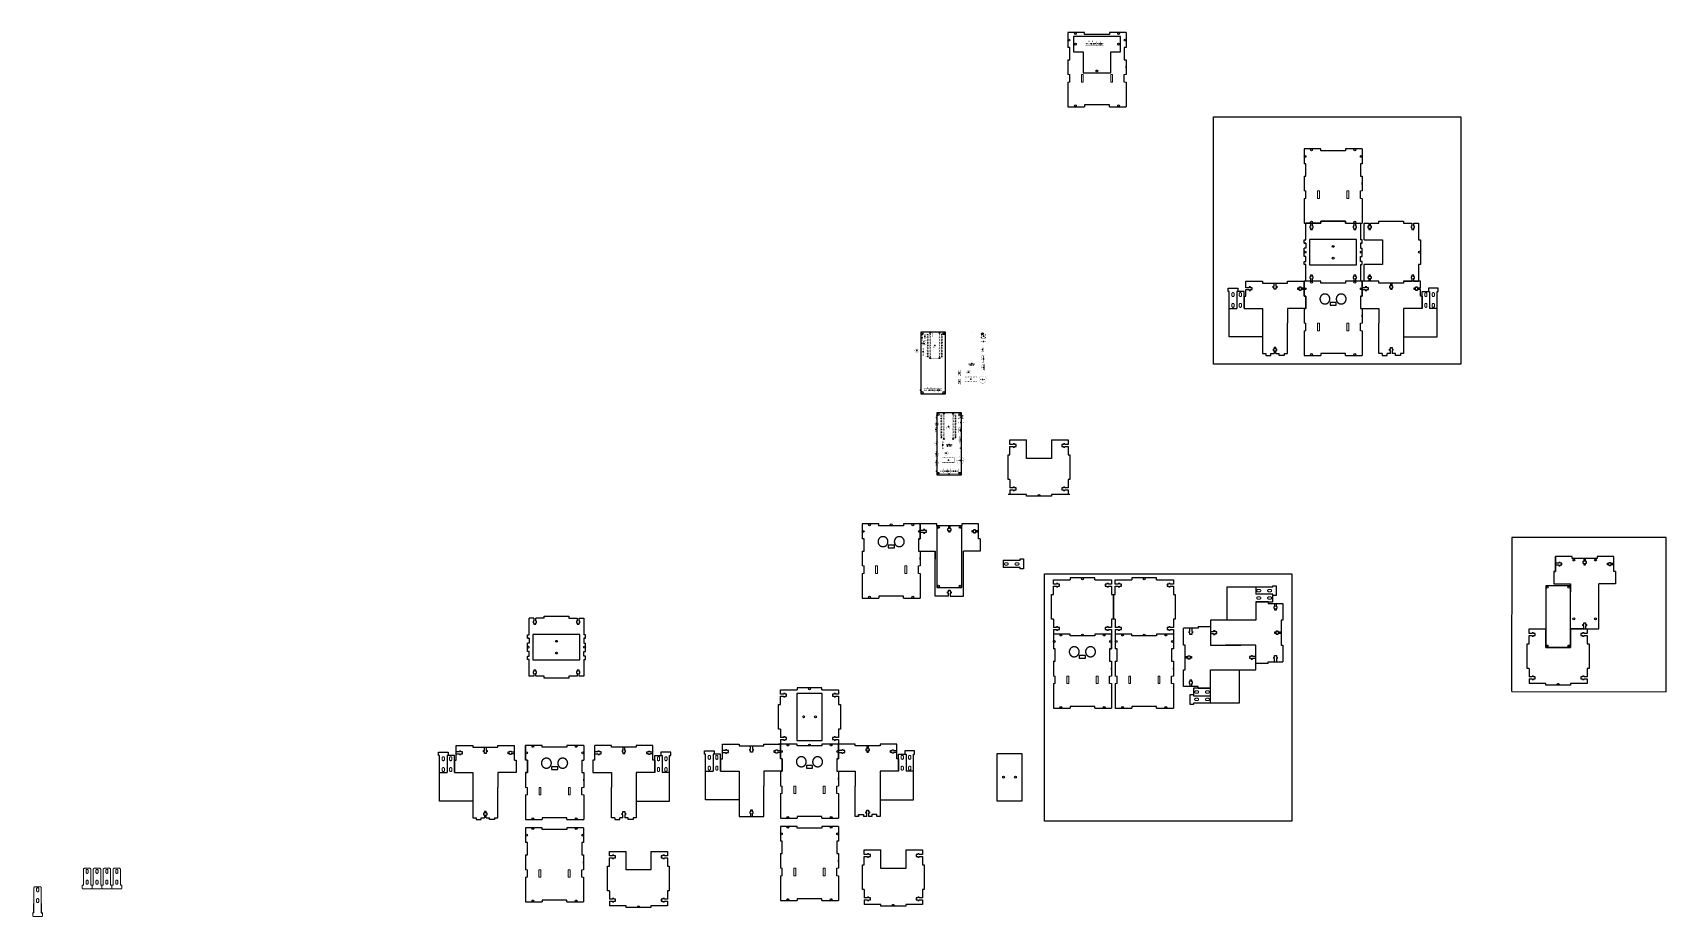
# Model space of a CAD drawing. Header units: millimetres. Extents: x -1479 to 8457, y 1606 to 10461.
# Drawn here: x 2472 to 5113, y 3820 to 5249 of the extents above; entities that cross this region are included whole.
import ezdxf

# ---------------------------------------------------------------- set-up
doc = ezdxf.new("R2010")
doc.units = ezdxf.units.MM
for name, color, linetype in [('17', 91, 'Continuous'), ('20', 91, 'Continuous'), ('21', 253, 'Continuous'), ('22', 253, 'Continuous'), ('23', 7, 'Continuous'), ('25', 253, 'Continuous'), ('51', 253, 'Continuous'), ('Layer 1', 7, 'Continuous')]:
    doc.layers.add(name, color=color, linetype=linetype)
doc.layers.add('Make2D$visible$lines', color=7, linetype='Continuous', true_color=0x000000)

# ---------------------------------------------------------------- blocks, each defined once
blk = doc.blocks.new('ROUNDP')
at = {"const_width": 0.5}
blk.add_lwpolyline([(0, -0.25, 1), (0, 0.25, 1), (0, -0.25)], format="xyb", dxfattribs=at)
blk = doc.blocks.new('RECT')
blk.add_solid([(-0.5, -0.5), (0.5, -0.5), (-0.5, 0.5), (0.5, 0.5)])
blk = doc.blocks.new('OCTAGONP')
at = {"const_width": 0.5}
blk.add_lwpolyline([(-0.25, -0.1036), (-0.25, 0.1036), (-0.1036, 0.25), (0.1036, 0.25), (0.25, 0.1036), (0.25, -0.1036), (0.1036, -0.25), (-0.1036, -0.25), (-0.25, -0.1036), (-0.25, 0.1036)], dxfattribs=at)
blk = doc.blocks.new('LONGP100')
at = {"const_width": 1}
blk.add_lwpolyline([(-0.5, 0), (0.5, 0)], dxfattribs=at)
at = {"const_width": 0.5}
for points in [[(-0.5, 0.25, 1), (-0.5, -0.25)], [(0.5, -0.25, 1), (0.5, 0.25)]]:
    blk.add_lwpolyline(points, format="xyb", dxfattribs=at)
blk = doc.blocks.new('SQUAREP')
blk.add_solid([(-0.5, -0.5), (0.5, -0.5), (-0.5, 0.5), (0.5, 0.5)])

msp = doc.modelspace()

# ---------------------------------------------------------------- linework, layer by layer
at = {"color": 1}
for p, q in [((4172.716, 5248.988), (4145.716, 5248.988)), ((4154.716, 5242.988), (4154.716, 5217.988)), ((4230.716, 5242.988), (4154.716, 5242.988)), ((4179.873, 5234.551), (4179.673, 5234.551)), ((4185.863, 5234.551), (4185.663, 5234.551)), ((4191.853, 5234.551), (4191.653, 5234.551)), ((4197.843, 5234.551), (4197.643, 5234.551)), ((4230.716, 5217.988), (4230.716, 5242.988)), ((4239.718, 5235.513), (4239.718, 5238.513)), ((4154.716, 5217.988), (4170.512, 5217.988)), ((4170.512, 5217.988), (4170.512, 5184.085)), ((4214.92, 5184.085), (4214.92, 5217.988)), ((4214.92, 5217.988), (4230.716, 5217.988)), ((4239.716, 5225.037), (4236.716, 5225.037)), ((4236.716, 5225.037), (4236.716, 5205.037)), ((4236.716, 5205.037), (4239.716, 5205.037)), ((4148.713, 5169.091), (4148.713, 5181.085)), ((4170.512, 5184.085), (4214.92, 5184.085)), ((4236.719, 5169.091), (4236.719, 5181.085)), ((4239.718, 5191.561), (4239.718, 5194.561)), ((4145.715, 5169.056), (4145.715, 5128.988)), ((4239.718, 5169.056), (4239.718, 5128.988)), ((4554.604, 5060.836), (4527.604, 5060.836)), ((4621.605, 5047.36), (4621.605, 5050.36)), ((4621.604, 5036.885), (4618.604, 5036.885)), ((4618.604, 5036.885), (4618.604, 5016.885)), ((4618.604, 5016.885), (4621.604, 5016.885)), ((4621.605, 5003.409), (4621.605, 5006.409)), ((4527.602, 4980.903), (4527.602, 4940.836)), ((4530.601, 4980.938), (4530.601, 4992.933)), ((4618.606, 4980.938), (4618.606, 4992.933)), ((4621.605, 4980.903), (4621.605, 4940.836)), ((4530.604, 4913.836), (4530.604, 4940.836)), ((4538.104, 4940.836), (4530.604, 4940.836)), ((4554.604, 4940.836), (4541.104, 4940.836)), ((4618.604, 4940.836), (4618.604, 4913.836)), ((4624.605, 4913.836), (4624.605, 4940.836)), ((4712.605, 4940.836), (4712.605, 4913.836)), ((4530.604, 4908.585), (4527.604, 4908.585)), ((4618.604, 4908.585), (4621.604, 4908.585)), ((4618.604, 4873.836), (4618.604, 4846.836)), ((4624.605, 4846.836), (4624.605, 4873.836)), ((4712.605, 4873.836), (4712.605, 4846.836)), ((4712.605, 4873.836), (4712.605, 4846.836)), ((4433.601, 4836.36), (4433.601, 4846.836)), ((4527.602, 4822.885), (4527.602, 4846.836)), ((4527.604, 4822.885), (4527.604, 4846.836)), ((4554.604, 4846.836), (4527.604, 4846.836)), ((4621.604, 4822.885), (4621.604, 4846.836)), ((4621.605, 4833.36), (4621.605, 4836.36)), ((4688.605, 4846.836), (4702.105, 4846.836)), ((4705.105, 4846.836), (4712.605, 4846.836)), ((4715.606, 4836.36), (4715.606, 4846.836)), ((4430.601, 4822.885), (4433.601, 4822.885)), ((4433.601, 4822.885), (4433.601, 4833.36)), ((4530.602, 4822.885), (4527.602, 4822.885)), ((4527.604, 4822.885), (4530.604, 4822.885)), ((4530.602, 4822.885), (4530.602, 4802.885)), ((4530.604, 4822.885), (4530.604, 4802.885)), ((4618.604, 4822.885), (4621.604, 4822.885)), ((4618.604, 4822.885), (4618.604, 4802.885)), ((4621.604, 4822.885), (4618.604, 4822.885)), ((4618.604, 4822.885), (4618.604, 4802.885)), ((4715.606, 4822.885), (4715.606, 4833.36)), ((4718.606, 4822.885), (4715.606, 4822.885)), ((4430.601, 4802.885), (4433.601, 4802.885)), ((4433.601, 4802.885), (4460.604, 4802.885)), ((4460.604, 4802.885), (4460.604, 4778.933)), ((4527.604, 4802.885), (4500.604, 4802.885)), ((4500.604, 4802.885), (4500.604, 4778.933)), ((4530.602, 4802.885), (4527.602, 4802.885)), ((4530.604, 4802.885), (4527.604, 4802.885)), ((4618.604, 4802.885), (4621.604, 4802.885)), ((4618.604, 4802.885), (4621.604, 4802.885)), ((4621.604, 4802.885), (4648.604, 4802.885)), ((4621.605, 4789.409), (4621.605, 4792.409)), ((4648.604, 4802.885), (4648.604, 4778.933)), ((4715.606, 4802.885), (4688.604, 4802.885)), ((4688.604, 4802.885), (4688.604, 4778.933)), ((4718.606, 4802.885), (4715.606, 4802.885)), ((4527.602, 4766.903), (4527.602, 4726.836)), ((4530.601, 4766.938), (4530.601, 4778.933)), ((4618.606, 4766.938), (4618.606, 4778.933)), ((4621.605, 4766.903), (4621.605, 4726.836)), ((3918.427, 4673.955), (3918.227, 4673.955)), ((3924.417, 4673.955), (3924.217, 4673.955)), ((3930.407, 4673.955), (3930.207, 4673.955)), ((3936.397, 4673.955), (3936.197, 4673.955)), ((4051.923, 4590.141), (4078.923, 4590.141)), ((4118.923, 4590.141), (4145.923, 4590.141)), ((3944.409, 4543.229), (3944.209, 4543.229)), ((3950.399, 4543.229), (3950.199, 4543.229)), ((3953.294, 4536.429), (3953.294, 4533.809)), ((3956.389, 4543.229), (3956.189, 4543.229)), ((3962.379, 4543.229), (3962.179, 4543.229)), ((4051.923, 4526.141), (4051.923, 4512.641)), ((4078.923, 4502.141), (4048.922, 4502.141)), ((4051.923, 4509.641), (4051.923, 4502.141)), ((4078.923, 4502.141), (4051.923, 4502.141)), ((4148.922, 4502.141), (4118.923, 4502.141)), ((3839.93, 4454.317), (3812.93, 4454.317)), ((3909.929, 4454.317), (3879.93, 4454.317)), ((3906.93, 4430.365), (3906.93, 4454.317)), ((3906.931, 4440.841), (3906.931, 4443.841)), ((3933.931, 4451.317), (3933.931, 4446.317)), ((4000.933, 4430.365), (4000.933, 4454.317)), ((3903.93, 4430.365), (3906.93, 4430.365)), ((3903.93, 4430.365), (3903.93, 4410.365)), ((3906.93, 4430.365), (3903.93, 4430.365)), ((3903.93, 4430.365), (3903.93, 4410.365)), ((4003.933, 4430.365), (4000.933, 4430.365)), ((3815.927, 4374.419), (3815.927, 4386.414)), ((3903.93, 4410.365), (3906.93, 4410.365)), ((3903.93, 4410.365), (3906.93, 4410.365)), ((3903.933, 4374.419), (3903.933, 4386.414)), ((3906.93, 4410.365), (3930.93, 4410.365)), ((3906.931, 4396.889), (3906.931, 4399.889)), ((3930.93, 4410.365), (3930.93, 4397.344)), ((4000.933, 4410.365), (3976.933, 4410.365)), ((4003.933, 4410.365), (4000.933, 4410.365)), ((4934.355, 4377.508), (4934.355, 4401.459)), ((4934.356, 4387.983), (4934.356, 4390.983)), ((5028.358, 4377.508), (5028.358, 4401.459)), ((3812.929, 4374.384), (3812.929, 4334.317)), ((3906.931, 4374.384), (3906.931, 4334.317)), ((4122.171, 4364.179), (4149.171, 4364.179)), ((4189.171, 4364.179), (4216.171, 4364.179)), ((4222.171, 4364.179), (4249.171, 4364.179)), ((4289.171, 4364.179), (4316.171, 4364.179)), ((4931.355, 4377.508), (4934.355, 4377.508)), ((4931.355, 4377.508), (4931.355, 4357.508)), ((4934.355, 4377.508), (4931.355, 4377.508)), ((4931.355, 4377.508), (4931.355, 4357.508)), ((5031.358, 4377.508), (5028.358, 4377.508)), ((4931.355, 4357.508), (4934.355, 4357.508)), ((4931.355, 4357.508), (4934.355, 4357.508)), ((4934.355, 4357.508), (4958.355, 4357.508)), ((4958.355, 4357.508), (4958.355, 4344.486)), ((5028.358, 4357.508), (5004.358, 4357.508)), ((5031.358, 4357.508), (5028.358, 4357.508)), ((4449.365, 4328.502), (4449.365, 4325.502)), ((4449.365, 4325.502), (4449.365, 4298.499)), ((4469.365, 4328.502), (4469.365, 4325.502)), ((4469.365, 4325.502), (4493.317, 4325.502)), ((3274.595, 4275.019), (3274.595, 4302.019)), ((3282.095, 4302.019), (3274.595, 4302.019)), ((3298.595, 4302.019), (3285.095, 4302.019)), ((3362.595, 4302.019), (3362.595, 4275.019)), ((4122.171, 4300.179), (4122.171, 4286.679)), ((4122.171, 4283.679), (4122.171, 4276.179)), ((4222.171, 4300.179), (4222.171, 4286.679)), ((4222.171, 4283.679), (4222.171, 4276.179)), ((4356.317, 4285.499), (4332.365, 4285.499)), ((4356.317, 4288.499), (4356.317, 4285.499)), ((4356.317, 4288.499), (4376.317, 4288.499)), ((4376.317, 4288.499), (4376.317, 4285.499)), ((4376.317, 4285.499), (4376.317, 4258.499)), ((4449.365, 4298.499), (4425.413, 4298.499)), ((4891.355, 4284.459), (4918.355, 4284.459)), ((4958.355, 4284.459), (4985.355, 4284.459)), ((3274.595, 4269.768), (3271.595, 4269.768)), ((3362.595, 4269.768), (3365.595, 4269.768)), ((4149.171, 4276.179), (4122.17, 4276.179)), ((4149.171, 4276.179), (4122.171, 4276.179)), ((4216.171, 4276.179), (4189.171, 4276.179)), ((4216.171, 4252.227), (4216.171, 4276.179)), ((4216.172, 4262.703), (4216.172, 4265.703)), ((4249.171, 4276.179), (4222.17, 4276.179)), ((4249.171, 4276.179), (4222.171, 4276.179)), ((4249.171, 4276.179), (4222.171, 4276.179)), ((4316.171, 4276.179), (4289.171, 4276.179)), ((4316.172, 4262.703), (4316.172, 4265.703)), ((4376.317, 4258.499), (4400.268, 4258.499)), ((4449.365, 4258.499), (4425.413, 4258.499)), ((4449.365, 4231.499), (4449.365, 4258.499)), ((3362.595, 4235.019), (3362.595, 4208.019)), ((4213.171, 4252.227), (4216.171, 4252.227)), ((4213.171, 4252.227), (4213.171, 4232.227)), ((4216.171, 4252.227), (4213.171, 4252.227)), ((4213.171, 4252.227), (4213.171, 4232.227)), ((4213.171, 4232.227), (4216.171, 4232.227)), ((4213.171, 4232.227), (4216.171, 4232.227)), ((4316.171, 4252.227), (4313.171, 4252.227)), ((4313.171, 4252.227), (4313.171, 4232.227)), ((4313.171, 4232.227), (4316.171, 4232.227)), ((4449.365, 4228.499), (4449.365, 4231.499)), ((4469.365, 4228.499), (4449.365, 4228.499)), ((4469.365, 4228.499), (4469.365, 4231.499)), ((4469.365, 4231.499), (4493.317, 4231.499)), ((4125.168, 4196.281), (4125.168, 4208.276)), ((4213.174, 4196.281), (4213.174, 4208.276)), ((4216.172, 4218.751), (4216.172, 4221.751)), ((4225.168, 4196.281), (4225.168, 4208.276)), ((4313.174, 4196.281), (4313.174, 4208.276)), ((4316.172, 4218.751), (4316.172, 4221.751)), ((4376.317, 4191.496), (4376.317, 4218.499)), ((4376.317, 4218.499), (4400.268, 4218.499)), ((4891.355, 4220.459), (4891.355, 4206.959)), ((4891.355, 4203.959), (4891.355, 4196.459)), ((3680.838, 4186.259), (3707.838, 4186.259)), ((3747.838, 4186.259), (3774.838, 4186.259)), ((4122.17, 4196.246), (4122.17, 4156.179)), ((4216.172, 4196.246), (4216.172, 4156.179)), ((4222.17, 4196.246), (4222.17, 4156.179)), ((4316.172, 4196.246), (4316.172, 4156.179)), ((4356.317, 4191.496), (4332.365, 4191.496)), ((4356.317, 4188.496), (4356.317, 4191.496)), ((4376.317, 4188.496), (4376.317, 4191.496)), ((4918.355, 4196.459), (4891.355, 4196.459)), ((4918.355, 4196.459), (4891.355, 4196.459)), ((4985.355, 4196.459), (4958.355, 4196.459)), ((3680.838, 4122.259), (3680.838, 4108.759)), ((3156.554, 4072.088), (3156.554, 4096.039)), ((3250.556, 4072.088), (3250.556, 4096.039)), ((3268.594, 4072.088), (3268.594, 4096.039)), ((3295.595, 4096.039), (3268.595, 4096.039)), ((3380.634, 4072.088), (3380.634, 4096.039)), ((3474.636, 4072.088), (3474.636, 4096.039)), ((3586.834, 4074.307), (3586.834, 4098.259)), ((3707.838, 4098.259), (3677.837, 4098.259)), ((3680.837, 4074.307), (3680.837, 4098.259)), ((3680.838, 4105.759), (3680.838, 4098.259)), ((3707.838, 4098.259), (3680.838, 4098.259)), ((3777.837, 4098.259), (3747.838, 4098.259)), ((3774.838, 4074.307), (3774.838, 4098.259)), ((3868.841, 4074.307), (3868.841, 4098.259)), ((3153.554, 4072.088), (3156.554, 4072.088)), ((3250.556, 4072.088), (3253.556, 4072.088)), ((3253.556, 4072.088), (3253.556, 4052.088)), ((3271.594, 4072.088), (3268.594, 4072.088)), ((3271.594, 4072.088), (3271.594, 4052.088)), ((3359.595, 4072.088), (3362.595, 4072.088)), ((3359.595, 4072.088), (3359.595, 4052.088)), ((3362.596, 4082.563), (3362.596, 4085.563)), ((3380.634, 4072.088), (3377.634, 4072.088)), ((3377.634, 4072.088), (3377.634, 4052.088)), ((3477.636, 4072.088), (3474.636, 4072.088)), ((3583.834, 4074.307), (3586.834, 4074.307)), ((3683.837, 4074.307), (3680.837, 4074.307)), ((3683.837, 4074.307), (3683.837, 4054.307)), ((3771.838, 4074.307), (3774.838, 4074.307)), ((3771.838, 4074.307), (3771.838, 4054.307)), ((3774.838, 4074.307), (3771.838, 4074.307)), ((3771.838, 4074.307), (3771.838, 4054.307)), ((3774.84, 4084.783), (3774.84, 4087.783)), ((3871.841, 4074.307), (3868.841, 4074.307)), ((3153.554, 4052.088), (3156.554, 4052.088)), ((3156.554, 4052.088), (3183.556, 4052.088)), ((3183.556, 4052.088), (3183.556, 4028.136)), ((3250.556, 4052.088), (3223.556, 4052.088)), ((3223.556, 4052.088), (3223.556, 4028.136)), ((3253.556, 4052.088), (3250.556, 4052.088)), ((3271.594, 4052.088), (3268.594, 4052.088)), ((3359.595, 4052.088), (3362.595, 4052.088)), ((3377.634, 4052.088), (3380.634, 4052.088)), ((3380.634, 4052.088), (3407.634, 4052.088)), ((3407.634, 4052.088), (3407.634, 4028.136)), ((3474.636, 4052.088), (3447.634, 4052.088)), ((3447.634, 4052.088), (3447.634, 4028.136)), ((3477.636, 4052.088), (3474.636, 4052.088)), ((3583.834, 4054.307), (3586.834, 4054.307)), ((3586.834, 4054.307), (3613.837, 4054.307)), ((3613.837, 4054.307), (3613.837, 4030.356)), ((3680.837, 4054.307), (3653.837, 4054.307)), ((3653.837, 4054.307), (3653.837, 4030.356)), ((3683.837, 4054.307), (3680.837, 4054.307)), ((3771.838, 4054.307), (3774.838, 4054.307)), ((3771.838, 4054.307), (3774.838, 4054.307)), ((3774.838, 4054.307), (3801.838, 4054.307)), ((3774.84, 4040.832), (3774.84, 4043.832)), ((3801.838, 4054.307), (3801.838, 4030.356)), ((3868.841, 4054.307), (3841.838, 4054.307)), ((3841.838, 4054.307), (3841.838, 4030.356)), ((3871.841, 4054.307), (3868.841, 4054.307)), ((3268.594, 4016.106), (3268.594, 3976.039)), ((3271.592, 4016.142), (3271.592, 4028.136)), ((3359.598, 4016.142), (3359.598, 4028.136)), ((3362.596, 4038.612), (3362.596, 4041.612)), ((3362.596, 4016.106), (3362.596, 3976.039)), ((3680.837, 4018.326), (3680.837, 3978.259)), ((3683.836, 4018.361), (3683.836, 4030.356)), ((3771.841, 4018.361), (3771.841, 4030.356)), ((3774.84, 4018.326), (3774.84, 3978.259)), ((3295.507, 3962.998), (3268.507, 3962.998)), ((3707.751, 3965.218), (3680.751, 3965.218)), ((3807.089, 3984.259), (3807.089, 3981.259)), ((3362.507, 3939.047), (3359.507, 3939.047)), ((3359.507, 3939.047), (3359.507, 3919.047)), ((3362.509, 3949.523), (3362.509, 3952.523)), ((3774.751, 3941.267), (3771.751, 3941.267)), ((3771.751, 3941.267), (3771.751, 3921.267)), ((3774.752, 3951.742), (3774.752, 3954.742)), ((3359.507, 3919.047), (3362.507, 3919.047)), ((3404.085, 3924.743), (3431.085, 3924.743)), ((3471.085, 3924.743), (3498.085, 3924.743)), ((3771.751, 3921.267), (3774.751, 3921.267)), ((3774.752, 3907.791), (3774.752, 3910.791)), ((3816.328, 3926.963), (3843.328, 3926.963)), ((3883.328, 3926.963), (3910.328, 3926.963)), ((3271.505, 3883.101), (3271.505, 3895.095)), ((3359.51, 3883.101), (3359.51, 3895.095)), ((3362.509, 3905.571), (3362.509, 3908.571)), ((3680.749, 3885.285), (3680.749, 3845.218)), ((3683.748, 3885.321), (3683.748, 3897.315)), ((3771.754, 3885.321), (3771.754, 3897.315)), ((3774.752, 3885.285), (3774.752, 3845.218)), ((3268.506, 3883.065), (3268.506, 3842.998)), ((3362.509, 3883.065), (3362.509, 3842.998)), ((3404.085, 3860.743), (3404.085, 3847.243)), ((3816.328, 3862.963), (3816.328, 3849.463)), ((2473.538, 3825.154), (2473.538, 3840.154)), ((2485.532, 3840.154), (2485.532, 3825.154)), ((3404.085, 3844.243), (3404.085, 3836.743)), ((3431.085, 3836.743), (3404.085, 3836.743)), ((3431.085, 3836.743), (3404.085, 3836.743)), ((3498.085, 3836.743), (3471.085, 3836.743)), ((3816.328, 3846.463), (3816.328, 3838.963)), ((3843.328, 3838.963), (3816.328, 3838.963)), ((3843.328, 3838.963), (3816.328, 3838.963)), ((3910.328, 3838.963), (3883.328, 3838.963)), ((2473.538, 3825.154), (2471.527, 3825.154)), ((2485.532, 3825.154), (2487.543, 3825.154))]:
    msp.add_line(p, q, dxfattribs=at)
for points in [[(4145.715, 5248.988), (4145.715, 5225.037)], [(4145.716, 5248.988), (4145.716, 5225.037)], [(4212.716, 5248.988), (4212.716, 5245.988), (4172.716, 5245.988), (4172.716, 5248.988)], [(4239.716, 5248.988), (4212.716, 5248.988)], [(4239.716, 5248.988), (4239.716, 5225.037)], [(4145.716, 5225.037), (4145.715, 5225.037)], [(4145.715, 5205.037), (4145.715, 5181.085)], [(4145.715, 5205.037), (4145.716, 5205.037)], [(4145.716, 5205.037), (4148.716, 5205.037), (4148.716, 5225.037), (4145.716, 5225.037)], [(4145.716, 5205.037), (4145.716, 5181.085)], [(4239.716, 5205.037), (4239.716, 5181.085)], [(4145.715, 5128.988), (4172.716, 5128.988)], [(4212.716, 5128.988), (4212.716, 5131.988), (4172.716, 5131.988), (4172.716, 5128.988)], [(4212.716, 5128.988), (4239.718, 5128.988)], [(4380.864, 5112.719), (4780.864, 5112.719), (4780.864, 4712.719), (4380.864, 4712.719), (4380.864, 5112.719)], [(4527.602, 5060.836), (4527.602, 5036.885)], [(4527.604, 5060.836), (4527.604, 5036.885)], [(4594.604, 5060.836), (4594.604, 5057.836), (4554.604, 5057.836), (4554.604, 5060.836)], [(4621.604, 5060.836), (4594.604, 5060.836)], [(4621.604, 5060.836), (4621.604, 5036.885)], [(4527.604, 5036.885), (4527.602, 5036.885)], [(4527.604, 5016.885), (4530.604, 5016.885), (4530.604, 5036.885), (4527.604, 5036.885)], [(4527.602, 5016.885), (4527.602, 4992.933)], [(4527.602, 5016.885), (4527.604, 5016.885)], [(4527.604, 5016.885), (4527.604, 4992.933)], [(4621.604, 5016.885), (4621.604, 4992.933)], [(4527.602, 4940.836), (4554.604, 4940.836)], [(4538.104, 4940.836), (4538.104, 4935.807), (4536.854, 4935.807), (4536.854, 4933.407), (4538.104, 4933.407), (4538.104, 4930.836), (4541.104, 4930.836), (4541.104, 4933.407), (4542.354, 4933.407), (4542.354, 4935.807), (4541.104, 4935.807), (4541.104, 4940.836)], [(4554.604, 4940.836), (4554.604, 4943.836), (4594.604, 4943.836), (4594.604, 4940.836), (4608.104, 4940.836), (4608.104, 4935.807), (4606.854, 4935.807), (4606.854, 4933.407), (4608.104, 4933.407), (4608.104, 4930.836), (4611.104, 4930.836), (4611.104, 4933.407), (4612.354, 4933.407), (4612.354, 4935.807), (4611.104, 4935.807), (4611.104, 4940.836), (4618.604, 4940.836)], [(4594.604, 4940.836), (4594.604, 4943.836), (4554.604, 4943.836), (4554.604, 4940.836)], [(4594.604, 4940.836), (4621.605, 4940.836)], [(4624.605, 4940.836), (4632.105, 4940.836), (4632.105, 4935.807), (4630.855, 4935.807), (4630.855, 4933.407), (4632.105, 4933.407), (4632.105, 4930.836), (4635.105, 4930.836), (4635.105, 4933.407), (4636.355, 4933.407), (4636.355, 4935.807), (4635.105, 4935.807), (4635.105, 4940.836), (4648.605, 4940.836), (4648.605, 4943.836), (4688.605, 4943.836), (4688.605, 4940.836), (4702.105, 4940.836), (4702.105, 4935.807), (4700.855, 4935.807), (4700.855, 4933.407), (4702.105, 4933.407), (4702.105, 4930.836), (4705.105, 4930.836), (4705.105, 4933.407), (4706.355, 4933.407), (4706.355, 4935.807), (4705.105, 4935.807), (4705.105, 4940.836), (4712.605, 4940.836)], [(4712.605, 4940.836), (4712.605, 4913.836)], [(4527.604, 4908.585), (4527.604, 4913.836), (4530.604, 4913.836)], [(4527.604, 4908.585), (4527.604, 4913.836), (4530.604, 4913.836)], [(4527.604, 4908.585), (4530.604, 4908.585), (4530.604, 4900.585), (4527.604, 4900.585)], [(4527.604, 4895.335), (4527.604, 4900.585)], [(4527.604, 4887.084), (4527.604, 4900.585)], [(4527.604, 4887.084), (4527.604, 4900.585)], [(4527.604, 4887.084), (4527.604, 4892.335)], [(4621.604, 4908.585), (4621.604, 4913.836), (4618.604, 4913.836)], [(4621.604, 4908.585), (4621.604, 4913.836), (4618.604, 4913.836)], [(4621.604, 4908.585), (4618.604, 4908.585), (4618.604, 4900.585), (4621.604, 4900.585)], [(4621.604, 4887.084), (4621.604, 4900.585)], [(4621.604, 4887.084), (4621.604, 4900.585)], [(4621.604, 4895.335), (4621.604, 4900.585)], [(4621.604, 4887.084), (4621.604, 4892.335)], [(4624.605, 4913.836), (4654.605, 4913.836), (4654.605, 4873.836), (4624.605, 4873.836)], [(4712.605, 4913.836), (4715.605, 4913.836), (4715.605, 4873.836), (4712.605, 4873.836)], [(4712.605, 4913.836), (4715.605, 4913.836), (4715.605, 4873.836), (4712.605, 4873.836)], [(4527.604, 4879.084), (4530.604, 4879.084), (4530.604, 4887.084), (4527.604, 4887.084)], [(4530.604, 4873.836), (4527.604, 4873.836), (4527.604, 4879.084)], [(4530.604, 4873.836), (4527.604, 4873.836), (4527.604, 4879.084)], [(4530.604, 4846.836), (4530.604, 4873.836)], [(4621.604, 4879.084), (4618.604, 4879.084), (4618.604, 4887.084), (4621.604, 4887.084)], [(4618.604, 4873.836), (4621.604, 4873.836), (4621.604, 4879.084)], [(4618.604, 4873.836), (4621.604, 4873.836), (4621.604, 4879.084)], [(4460.604, 4756.788), (4406.612, 4756.788), (4406.612, 4830.366), (4404.601, 4830.366), (4404.601, 4835.922), (4420.617, 4835.922), (4420.617, 4830.366)], [(4433.598, 4833.36), (4438.627, 4833.36), (4438.627, 4832.11), (4441.027, 4832.11), (4441.027, 4833.36), (4443.598, 4833.36), (4443.598, 4836.36), (4441.027, 4836.36), (4441.027, 4837.61), (4438.627, 4837.61), (4438.627, 4836.36), (4433.598, 4836.36)], [(4433.601, 4846.836), (4460.602, 4846.836), (4460.602, 4843.836), (4500.602, 4843.836), (4500.602, 4846.836), (4527.604, 4846.836)], [(4482.102, 4843.836), (4482.102, 4838.807), (4483.352, 4838.807), (4483.352, 4836.407), (4482.102, 4836.407), (4482.102, 4833.836), (4479.102, 4833.836), (4479.102, 4836.407), (4477.852, 4836.407), (4477.852, 4838.807), (4479.102, 4838.807), (4479.102, 4843.836)], [(4527.606, 4833.36), (4522.578, 4833.36), (4522.578, 4832.11), (4520.178, 4832.11), (4520.178, 4833.36), (4517.606, 4833.36), (4517.606, 4836.36), (4520.178, 4836.36), (4520.178, 4837.61), (4522.578, 4837.61), (4522.578, 4836.36), (4527.606, 4836.36)], [(4527.602, 4846.836), (4527.602, 4822.885)], [(4527.604, 4846.836), (4527.604, 4822.885)], [(4618.604, 4846.836), (4611.104, 4846.836), (4611.104, 4851.865), (4612.354, 4851.865), (4612.354, 4854.265), (4611.104, 4854.265), (4611.104, 4856.836), (4608.104, 4856.836), (4608.104, 4854.265), (4606.854, 4854.265), (4606.854, 4851.865), (4608.104, 4851.865), (4608.104, 4846.836), (4594.604, 4846.836), (4594.604, 4843.836), (4554.604, 4843.836), (4554.604, 4846.836), (4541.104, 4846.836), (4541.104, 4851.865), (4542.354, 4851.865), (4542.354, 4854.265), (4541.104, 4854.265), (4541.104, 4856.836), (4538.104, 4856.836), (4538.104, 4854.265), (4536.854, 4854.265), (4536.854, 4851.865), (4538.104, 4851.865), (4538.104, 4846.836), (4530.604, 4846.836)], [(4594.604, 4846.836), (4594.604, 4843.836), (4554.604, 4843.836), (4554.604, 4846.836)], [(4594.604, 4846.836), (4594.604, 4843.836), (4554.604, 4843.836), (4554.604, 4846.836)], [(4621.604, 4846.836), (4594.604, 4846.836)], [(4621.601, 4833.36), (4626.63, 4833.36), (4626.63, 4832.11), (4629.03, 4832.11), (4629.03, 4833.36), (4631.601, 4833.36), (4631.601, 4836.36), (4629.03, 4836.36), (4629.03, 4837.61), (4626.63, 4837.61), (4626.63, 4836.36), (4621.601, 4836.36)], [(4621.604, 4846.836), (4621.604, 4822.885)], [(4715.606, 4846.836), (4688.605, 4846.836), (4688.605, 4843.836), (4648.605, 4843.836), (4648.605, 4846.836), (4621.604, 4846.836)], [(4688.605, 4846.836), (4688.605, 4843.836), (4648.605, 4843.836), (4648.605, 4846.836), (4635.105, 4846.836), (4635.105, 4851.865), (4636.355, 4851.865), (4636.355, 4854.265), (4635.105, 4854.265), (4635.105, 4856.836), (4632.105, 4856.836), (4632.105, 4854.265), (4630.855, 4854.265), (4630.855, 4851.865), (4632.105, 4851.865), (4632.105, 4846.836), (4624.605, 4846.836)], [(4667.105, 4843.836), (4667.105, 4838.807), (4665.855, 4838.807), (4665.855, 4836.407), (4667.105, 4836.407), (4667.105, 4833.836), (4670.105, 4833.836), (4670.105, 4836.407), (4671.355, 4836.407), (4671.355, 4838.807), (4670.105, 4838.807), (4670.105, 4843.836)], [(4688.604, 4756.788), (4742.595, 4756.788), (4742.595, 4830.366), (4744.606, 4830.366), (4744.606, 4835.922), (4728.59, 4835.922), (4728.59, 4830.366)], [(4705.105, 4846.836), (4705.105, 4851.865), (4706.355, 4851.865), (4706.355, 4854.265), (4705.105, 4854.265), (4705.105, 4856.836), (4702.105, 4856.836), (4702.105, 4854.265), (4700.855, 4854.265), (4700.855, 4851.865), (4702.105, 4851.865), (4702.105, 4846.836)], [(4715.609, 4833.36), (4710.58, 4833.36), (4710.58, 4832.11), (4708.18, 4832.11), (4708.18, 4833.36), (4705.609, 4833.36), (4705.609, 4836.36), (4708.18, 4836.36), (4708.18, 4837.61), (4710.58, 4837.61), (4710.58, 4836.36), (4715.609, 4836.36)], [(4430.601, 4802.885), (4430.601, 4830.366), (4418.606, 4830.366), (4418.606, 4802.885)], [(4430.604, 4822.885), (4430.604, 4802.885)], [(4527.604, 4822.885), (4527.602, 4822.885)], [(4527.604, 4802.885), (4530.604, 4802.885), (4530.604, 4822.885), (4527.604, 4822.885)], [(4718.604, 4822.885), (4718.604, 4802.885)], [(4718.606, 4802.885), (4718.606, 4830.366), (4730.601, 4830.366), (4730.601, 4802.885)], [(4406.612, 4802.885), (4418.606, 4802.885)], [(4527.602, 4802.885), (4527.602, 4778.933)], [(4527.602, 4802.885), (4527.604, 4802.885)], [(4527.604, 4802.885), (4527.604, 4778.933)], [(4621.604, 4802.885), (4621.604, 4778.933)], [(4742.595, 4802.885), (4730.601, 4802.885)], [(3907.583, 4664.535), (3947.583, 4664.535), (3947.583, 4764.535), (3907.583, 4764.535), (3907.583, 4664.535)], [(4460.604, 4778.933), (4460.604, 4729.836), (4465.852, 4729.836)], [(4495.353, 4729.836), (4500.604, 4729.836), (4500.604, 4778.933)], [(4653.854, 4729.836), (4648.604, 4729.836), (4648.604, 4778.933)], [(4688.604, 4778.933), (4688.604, 4729.836), (4683.356, 4729.836)], [(4465.852, 4729.836), (4465.852, 4726.836), (4473.852, 4726.836), (4473.852, 4729.836)], [(4473.852, 4729.836), (4479.102, 4729.836)], [(4482.102, 4729.836), (4482.102, 4734.865), (4483.352, 4734.865), (4483.352, 4737.265), (4482.102, 4737.265), (4482.102, 4739.836), (4479.102, 4739.836), (4479.102, 4737.265), (4477.852, 4737.265), (4477.852, 4734.865), (4479.102, 4734.865), (4479.102, 4729.836)], [(4482.102, 4729.836), (4487.353, 4729.836)], [(4495.353, 4729.836), (4495.353, 4726.836), (4487.353, 4726.836), (4487.353, 4729.836)], [(4594.604, 4726.836), (4594.604, 4729.836), (4554.604, 4729.836), (4554.604, 4726.836)], [(4653.854, 4729.836), (4653.854, 4726.836), (4661.854, 4726.836), (4661.854, 4729.836)], [(4667.105, 4729.836), (4661.854, 4729.836)], [(4667.105, 4729.836), (4667.105, 4734.865), (4665.855, 4734.865), (4665.855, 4737.265), (4667.105, 4737.265), (4667.105, 4739.836), (4670.105, 4739.836), (4670.105, 4737.265), (4671.355, 4737.265), (4671.355, 4734.865), (4670.105, 4734.865), (4670.105, 4729.836)], [(4675.356, 4729.836), (4670.105, 4729.836)], [(4683.356, 4729.836), (4683.356, 4726.836), (4675.356, 4726.836), (4675.356, 4729.836)], [(4527.602, 4726.836), (4554.604, 4726.836)], [(4594.604, 4726.836), (4621.605, 4726.836)], [(3933.565, 4533.809), (3973.565, 4533.809), (3973.565, 4633.809), (3933.565, 4633.809), (3933.565, 4533.809)], [(4051.923, 4526.141), (4048.923, 4526.141), (4048.923, 4566.141), (4051.923, 4566.141), (4051.923, 4579.641), (4056.952, 4579.641), (4056.952, 4578.391), (4059.352, 4578.391), (4059.352, 4579.641), (4061.923, 4579.641), (4061.923, 4582.641), (4059.352, 4582.641), (4059.352, 4583.891), (4056.952, 4583.891), (4056.952, 4582.641), (4051.923, 4582.641), (4051.923, 4590.141)], [(4118.923, 4590.141), (4118.923, 4560.141), (4078.923, 4560.141), (4078.923, 4590.141)], [(4145.923, 4590.141), (4145.923, 4582.641), (4140.894, 4582.641), (4140.894, 4583.891), (4138.494, 4583.891), (4138.494, 4582.641), (4135.923, 4582.641), (4135.923, 4579.641), (4138.494, 4579.641), (4138.494, 4578.391), (4140.894, 4578.391), (4140.894, 4579.641), (4145.923, 4579.641), (4145.923, 4566.141), (4148.923, 4566.141), (4148.923, 4526.141), (4145.923, 4526.141), (4145.923, 4512.641), (4140.894, 4512.641), (4140.894, 4513.891), (4138.494, 4513.891), (4138.494, 4512.641), (4135.923, 4512.641), (4135.923, 4509.641), (4138.494, 4509.641), (4138.494, 4508.391), (4140.894, 4508.391), (4140.894, 4509.641), (4145.923, 4509.641), (4145.923, 4502.141)], [(4051.923, 4509.641), (4056.952, 4509.641), (4056.952, 4508.391), (4059.352, 4508.391), (4059.352, 4509.641), (4061.923, 4509.641), (4061.923, 4512.641), (4059.352, 4512.641), (4059.352, 4513.891), (4056.952, 4513.891), (4056.952, 4512.641), (4051.923, 4512.641)], [(4118.923, 4502.141), (4118.923, 4499.141), (4078.923, 4499.141), (4078.923, 4502.141)], [(4118.923, 4502.141), (4118.923, 4499.141), (4078.923, 4499.141), (4078.923, 4502.141)], [(4145.923, 4502.141), (4118.923, 4502.141)], [(3812.929, 4454.317), (3812.929, 4430.365)], [(3812.93, 4454.317), (3812.93, 4430.365)], [(3879.93, 4454.317), (3879.93, 4451.317), (3839.93, 4451.317), (3839.93, 4454.317)], [(3879.93, 4454.317), (3879.93, 4451.317), (3839.93, 4451.317), (3839.93, 4454.317)], [(3906.93, 4454.317), (3879.93, 4454.317)], [(3906.927, 4440.841), (3911.956, 4440.841), (3911.956, 4439.591), (3914.356, 4439.591), (3914.356, 4440.841), (3916.927, 4440.841), (3916.927, 4443.841), (3914.356, 4443.841), (3914.356, 4445.091), (3911.956, 4445.091), (3911.956, 4443.841), (3906.927, 4443.841)], [(3906.93, 4454.317), (3906.93, 4430.365)], [(4000.933, 4454.317), (3973.931, 4454.317), (3973.931, 4451.317), (3933.931, 4451.317), (3933.931, 4454.317), (3906.93, 4454.317)], [(3933.931, 4351.317), (3973.931, 4351.317), (3973.931, 4451.317), (3933.931, 4451.317), (3933.931, 4351.317)], [(3952.431, 4451.317), (3952.431, 4446.288), (3951.181, 4446.288), (3951.181, 4443.888), (3952.431, 4443.888), (3952.431, 4441.317), (3955.431, 4441.317), (3955.431, 4443.888), (3956.681, 4443.888), (3956.681, 4446.288), (3955.431, 4446.288), (3955.431, 4451.317)], [(4000.936, 4440.841), (3995.907, 4440.841), (3995.907, 4439.591), (3993.507, 4439.591), (3993.507, 4440.841), (3990.936, 4440.841), (3990.936, 4443.841), (3993.507, 4443.841), (3993.507, 4445.091), (3995.907, 4445.091), (3995.907, 4443.841), (4000.936, 4443.841)], [(3812.93, 4430.365), (3812.929, 4430.365)], [(3812.93, 4410.365), (3815.93, 4410.365), (3815.93, 4430.365), (3812.93, 4430.365)], [(4003.93, 4430.365), (4003.93, 4410.365)], [(4863.402, 4183.099), (5113.402, 4182.653), (5113.402, 4432.653), (4863.402, 4432.653), (4862.957, 4183.1)], [(3812.929, 4410.365), (3812.929, 4386.414)], [(3812.929, 4410.365), (3812.93, 4410.365)], [(3812.93, 4410.365), (3812.93, 4386.414)], [(3906.93, 4410.365), (3906.93, 4386.414)], [(3952.431, 4337.317), (3930.93, 4337.317), (3930.93, 4410.365)], [(3955.431, 4337.317), (3976.933, 4337.317), (3976.933, 4410.365)], [(4040.924, 4395.691), (4068.406, 4395.691), (4068.406, 4397.702), (4073.962, 4397.702), (4073.962, 4381.686), (4068.406, 4381.686)], [(4040.924, 4395.691), (4040.924, 4383.697)], [(4934.352, 4387.983), (4939.381, 4387.983), (4939.381, 4386.733), (4941.781, 4386.733), (4941.781, 4387.983), (4944.352, 4387.983), (4944.352, 4390.983), (4941.781, 4390.983), (4941.781, 4392.233), (4939.381, 4392.233), (4939.381, 4390.983), (4934.352, 4390.983)], [(4934.355, 4401.459), (4934.355, 4377.508)], [(5028.358, 4401.459), (5001.356, 4401.459), (5001.356, 4398.459), (4961.356, 4398.459), (4961.356, 4401.459), (4934.355, 4401.459)], [(4979.856, 4398.459), (4979.856, 4393.43), (4978.606, 4393.43), (4978.606, 4391.03), (4979.856, 4391.03), (4979.856, 4388.459), (4982.856, 4388.459), (4982.856, 4391.03), (4984.106, 4391.03), (4984.106, 4393.43), (4982.856, 4393.43), (4982.856, 4398.459)], [(5028.36, 4387.983), (5023.332, 4387.983), (5023.332, 4386.733), (5020.932, 4386.733), (5020.932, 4387.983), (5018.36, 4387.983), (5018.36, 4390.983), (5020.932, 4390.983), (5020.932, 4392.233), (5023.332, 4392.233), (5023.332, 4390.983), (5028.36, 4390.983)], [(4068.406, 4381.686), (4068.406, 4383.697), (4040.924, 4383.697)], [(4108.027, 4373.853), (4508.027, 4373.853), (4508.027, 3973.853), (4108.027, 3973.853), (4108.027, 4373.853)], [(4122.171, 4300.179), (4119.171, 4300.179), (4119.171, 4340.179), (4122.171, 4340.179), (4122.171, 4353.679), (4127.2, 4353.679), (4127.2, 4352.429), (4129.6, 4352.429), (4129.6, 4353.679), (4132.171, 4353.679), (4132.171, 4356.679), (4129.6, 4356.679), (4129.6, 4357.929), (4127.2, 4357.929), (4127.2, 4356.679), (4122.171, 4356.679), (4122.171, 4364.179)], [(4189.171, 4364.179), (4189.171, 4367.179), (4149.171, 4367.179), (4149.171, 4364.179)], [(4216.171, 4364.179), (4216.171, 4356.679), (4211.142, 4356.679), (4211.142, 4357.929), (4208.742, 4357.929), (4208.742, 4356.679), (4206.171, 4356.679), (4206.171, 4353.679), (4208.742, 4353.679), (4208.742, 4352.429), (4211.142, 4352.429), (4211.142, 4353.679), (4216.171, 4353.679), (4216.171, 4340.179), (4219.171, 4340.179), (4219.171, 4300.179), (4216.171, 4300.179), (4216.171, 4286.679), (4211.142, 4286.679), (4211.142, 4287.929), (4208.742, 4287.929), (4208.742, 4286.679), (4206.171, 4286.679), (4206.171, 4283.679), (4208.742, 4283.679), (4208.742, 4282.429), (4211.142, 4282.429), (4211.142, 4283.679), (4216.171, 4283.679), (4216.171, 4276.179)], [(4222.171, 4300.179), (4219.171, 4300.179), (4219.171, 4340.179), (4222.171, 4340.179), (4222.171, 4353.679), (4227.2, 4353.679), (4227.2, 4352.429), (4229.6, 4352.429), (4229.6, 4353.679), (4232.171, 4353.679), (4232.171, 4356.679), (4229.6, 4356.679), (4229.6, 4357.929), (4227.2, 4357.929), (4227.2, 4356.679), (4222.171, 4356.679), (4222.171, 4364.179)], [(4289.171, 4364.179), (4289.171, 4367.179), (4249.171, 4367.179), (4249.171, 4364.179)], [(4316.171, 4364.179), (4316.171, 4356.679), (4311.142, 4356.679), (4311.142, 4357.929), (4308.742, 4357.929), (4308.742, 4356.679), (4306.171, 4356.679), (4306.171, 4353.679), (4308.742, 4353.679), (4308.742, 4352.429), (4311.142, 4352.429), (4311.142, 4353.679), (4316.171, 4353.679), (4316.171, 4340.179), (4319.171, 4340.179), (4319.171, 4300.179), (4316.171, 4300.179), (4316.171, 4286.679), (4311.142, 4286.679), (4311.142, 4287.929), (4308.742, 4287.929), (4308.742, 4286.679), (4306.171, 4286.679), (4306.171, 4283.679), (4308.742, 4283.679), (4308.742, 4282.429), (4311.142, 4282.429), (4311.142, 4283.679), (4316.171, 4283.679), (4316.171, 4276.179)], [(5031.355, 4377.508), (5031.355, 4357.508)], [(3812.929, 4334.317), (3839.93, 4334.317)], [(3879.93, 4334.317), (3879.93, 4337.317), (3839.93, 4337.317), (3839.93, 4334.317)], [(3879.93, 4334.317), (3906.931, 4334.317)], [(3952.431, 4337.317), (3952.431, 4342.346), (3951.181, 4342.346), (3951.181, 4344.746), (3952.431, 4344.746), (3952.431, 4347.317), (3955.431, 4347.317), (3955.431, 4344.746), (3956.681, 4344.746), (3956.681, 4342.346), (3955.431, 4342.346), (3955.431, 4337.317)], [(4403.268, 4298.499), (4403.268, 4352.485), (4476.846, 4352.485), (4476.846, 4354.496), (4482.403, 4354.496), (4482.403, 4338.48), (4476.846, 4338.48)], [(4449.365, 4352.485), (4449.365, 4340.49)], [(4449.365, 4328.496), (4476.846, 4328.496), (4476.846, 4340.49), (4449.365, 4340.49)], [(4918.355, 4254.459), (4958.355, 4254.459), (4958.355, 4354.459), (4918.355, 4354.459), (4918.355, 4254.459)], [(4979.856, 4284.459), (4958.355, 4284.459), (4958.355, 4357.508)], [(4982.856, 4284.459), (5004.358, 4284.459), (5004.358, 4357.508)], [(4449.365, 4328.496), (4449.365, 4298.499), (4403.268, 4298.499)], [(4469.365, 4328.499), (4449.365, 4328.499)], [(4479.841, 4325.504), (4479.841, 4320.475), (4478.591, 4320.475), (4478.591, 4318.075), (4479.841, 4318.075), (4479.841, 4315.504), (4482.841, 4315.504), (4482.841, 4318.075), (4484.091, 4318.075), (4484.091, 4320.475), (4482.841, 4320.475), (4482.841, 4325.504)], [(4493.317, 4325.502), (4493.317, 4298.5), (4490.317, 4298.5), (4490.317, 4258.5), (4493.317, 4258.5), (4493.317, 4231.499)], [(3282.095, 4302.019), (3282.095, 4296.99), (3280.845, 4296.99), (3280.845, 4294.59), (3282.095, 4294.59), (3282.095, 4292.019), (3285.095, 4292.019), (3285.095, 4294.59), (3286.345, 4294.59), (3286.345, 4296.99), (3285.095, 4296.99), (3285.095, 4302.019)], [(3298.595, 4302.019), (3298.595, 4305.019), (3338.595, 4305.019), (3338.595, 4302.019), (3352.095, 4302.019), (3352.095, 4296.99), (3350.845, 4296.99), (3350.845, 4294.59), (3352.095, 4294.59), (3352.095, 4292.019), (3355.095, 4292.019), (3355.095, 4294.59), (3356.345, 4294.59), (3356.345, 4296.99), (3355.095, 4296.99), (3355.095, 4302.019), (3362.595, 4302.019)], [(4122.171, 4283.679), (4127.2, 4283.679), (4127.2, 4282.429), (4129.6, 4282.429), (4129.6, 4283.679), (4132.171, 4283.679), (4132.171, 4286.679), (4129.6, 4286.679), (4129.6, 4287.929), (4127.2, 4287.929), (4127.2, 4286.679), (4122.171, 4286.679)], [(4222.171, 4283.679), (4227.2, 4283.679), (4227.2, 4282.429), (4229.6, 4282.429), (4229.6, 4283.679), (4232.171, 4283.679), (4232.171, 4286.679), (4229.6, 4286.679), (4229.6, 4287.929), (4227.2, 4287.929), (4227.2, 4286.679), (4222.171, 4286.679)], [(4332.365, 4191.496), (4332.365, 4218.497), (4335.365, 4218.497), (4335.365, 4258.497), (4332.365, 4258.497), (4332.365, 4285.499)], [(4345.841, 4285.502), (4345.841, 4280.473), (4347.091, 4280.473), (4347.091, 4278.073), (4345.841, 4278.073), (4345.841, 4275.502), (4342.841, 4275.502), (4342.841, 4278.073), (4341.591, 4278.073), (4341.591, 4280.473), (4342.841, 4280.473), (4342.841, 4285.502)], [(4425.413, 4298.499), (4376.317, 4298.499), (4376.317, 4258.499), (4425.413, 4258.499)], [(4376.317, 4277), (4381.346, 4277), (4381.346, 4275.75), (4383.746, 4275.75), (4383.746, 4277), (4386.317, 4277), (4386.317, 4280), (4383.746, 4280), (4383.746, 4281.25), (4381.346, 4281.25), (4381.346, 4280), (4376.317, 4280)], [(4490.317, 4277), (4485.288, 4277), (4485.288, 4275.75), (4482.888, 4275.75), (4482.888, 4277), (4480.317, 4277), (4480.317, 4280), (4482.888, 4280), (4482.888, 4281.25), (4485.288, 4281.25), (4485.288, 4280), (4490.317, 4280)], [(4891.355, 4220.459), (4888.355, 4220.459), (4888.355, 4260.459), (4891.355, 4260.459), (4891.355, 4273.959), (4896.384, 4273.959), (4896.384, 4272.709), (4898.784, 4272.709), (4898.784, 4273.959), (4901.355, 4273.959), (4901.355, 4276.959), (4898.784, 4276.959), (4898.784, 4278.209), (4896.384, 4278.209), (4896.384, 4276.959), (4891.355, 4276.959), (4891.355, 4284.459)], [(4958.355, 4284.459), (4958.355, 4254.459), (4918.355, 4254.459), (4918.355, 4284.459)], [(4985.355, 4284.459), (4985.355, 4276.959), (4980.326, 4276.959), (4980.326, 4278.209), (4977.926, 4278.209), (4977.926, 4276.959), (4975.355, 4276.959), (4975.355, 4273.959), (4977.926, 4273.959), (4977.926, 4272.709), (4980.326, 4272.709), (4980.326, 4273.959), (4985.355, 4273.959), (4985.355, 4260.459), (4988.355, 4260.459), (4988.355, 4220.459), (4985.355, 4220.459), (4985.355, 4206.959), (4980.326, 4206.959), (4980.326, 4208.209), (4977.926, 4208.209), (4977.926, 4206.959), (4975.355, 4206.959), (4975.355, 4203.959), (4977.926, 4203.959), (4977.926, 4202.709), (4980.326, 4202.709), (4980.326, 4203.959), (4985.355, 4203.959), (4985.355, 4196.459)], [(4979.856, 4284.459), (4979.856, 4289.488), (4978.606, 4289.488), (4978.606, 4291.888), (4979.856, 4291.888), (4979.856, 4294.459), (4982.856, 4294.459), (4982.856, 4291.888), (4984.106, 4291.888), (4984.106, 4289.488), (4982.856, 4289.488), (4982.856, 4284.459)], [(3271.595, 4269.768), (3271.595, 4275.019), (3274.595, 4275.019)], [(3271.595, 4269.768), (3271.595, 4275.019), (3274.595, 4275.019)], [(3271.595, 4269.768), (3274.595, 4269.768), (3274.595, 4261.768), (3271.595, 4261.768)], [(3271.595, 4248.267), (3271.595, 4261.768)], [(3271.595, 4248.267), (3271.595, 4261.768)], [(3271.595, 4256.517), (3271.595, 4261.768)], [(3271.595, 4248.267), (3271.595, 4253.517)], [(3365.595, 4269.768), (3365.595, 4275.019), (3362.595, 4275.019)], [(3365.595, 4269.768), (3365.595, 4275.019), (3362.595, 4275.019)], [(3365.595, 4269.768), (3362.595, 4269.768), (3362.595, 4261.768), (3365.595, 4261.768)], [(3365.595, 4248.267), (3365.595, 4261.768)], [(3365.595, 4248.267), (3365.595, 4261.768)], [(3365.595, 4256.517), (3365.595, 4261.768)], [(3365.595, 4248.267), (3365.595, 4253.517)], [(4122.17, 4276.179), (4122.17, 4252.227)], [(4122.171, 4276.179), (4122.171, 4252.227)], [(4189.171, 4276.179), (4189.171, 4273.179), (4149.171, 4273.179), (4149.171, 4276.179)], [(4189.171, 4276.179), (4189.171, 4273.179), (4149.171, 4273.179), (4149.171, 4276.179)], [(4216.171, 4276.179), (4189.171, 4276.179)], [(4216.171, 4276.179), (4216.171, 4252.227)], [(4222.17, 4276.179), (4222.17, 4252.227)], [(4222.171, 4276.179), (4222.171, 4252.227)], [(4289.171, 4276.179), (4289.171, 4273.179), (4249.171, 4273.179), (4249.171, 4276.179)], [(4289.171, 4276.179), (4289.171, 4273.179), (4249.171, 4273.179), (4249.171, 4276.179)], [(4289.171, 4276.179), (4289.171, 4273.179), (4249.171, 4273.179), (4249.171, 4276.179)], [(4316.171, 4276.179), (4289.171, 4276.179)], [(4316.171, 4276.179), (4289.171, 4276.179)], [(4316.171, 4276.179), (4316.171, 4252.227)], [(4400.268, 4218.499), (4449.365, 4218.499), (4449.365, 4258.499), (4400.268, 4258.499)], [(3271.595, 4240.267), (3274.595, 4240.267), (3274.595, 4248.267), (3271.595, 4248.267)], [(3274.595, 4235.019), (3271.595, 4235.019), (3271.595, 4240.267)], [(3274.595, 4235.019), (3271.595, 4235.019), (3271.595, 4240.267)], [(3274.595, 4208.019), (3274.595, 4235.019)], [(3365.595, 4240.267), (3362.595, 4240.267), (3362.595, 4248.267), (3365.595, 4248.267)], [(3362.595, 4235.019), (3365.595, 4235.019), (3365.595, 4240.267)], [(3362.595, 4235.019), (3365.595, 4235.019), (3365.595, 4240.267)], [(4122.171, 4252.227), (4122.17, 4252.227)], [(4122.17, 4232.227), (4122.17, 4208.276)], [(4122.17, 4232.227), (4122.171, 4232.227)], [(4122.171, 4232.227), (4125.171, 4232.227), (4125.171, 4252.227), (4122.171, 4252.227)], [(4122.171, 4232.227), (4122.171, 4208.276)], [(4216.171, 4232.227), (4216.171, 4208.276)], [(4222.171, 4252.227), (4222.17, 4252.227)], [(4222.17, 4232.227), (4222.17, 4208.276)], [(4222.17, 4232.227), (4222.171, 4232.227)], [(4222.171, 4232.227), (4225.171, 4232.227), (4225.171, 4252.227), (4222.171, 4252.227)], [(4222.171, 4232.227), (4222.171, 4208.276)], [(4316.171, 4232.227), (4316.171, 4208.276)], [(4335.365, 4239.997), (4340.394, 4239.997), (4340.394, 4241.247), (4342.794, 4241.247), (4342.794, 4239.997), (4345.365, 4239.997), (4345.365, 4236.997), (4342.794, 4236.997), (4342.794, 4235.747), (4340.394, 4235.747), (4340.394, 4236.997), (4335.365, 4236.997)], [(4449.365, 4239.997), (4444.336, 4239.997), (4444.336, 4241.247), (4441.936, 4241.247), (4441.936, 4239.997), (4439.365, 4239.997), (4439.365, 4236.997), (4441.936, 4236.997), (4441.936, 4235.747), (4444.336, 4235.747), (4444.336, 4236.997), (4449.365, 4236.997)], [(4479.841, 4231.496), (4479.841, 4236.525), (4478.591, 4236.525), (4478.591, 4238.925), (4479.841, 4238.925), (4479.841, 4241.496), (4482.841, 4241.496), (4482.841, 4238.925), (4484.091, 4238.925), (4484.091, 4236.525), (4482.841, 4236.525), (4482.841, 4231.496)], [(3362.595, 4208.019), (3355.095, 4208.019), (3355.095, 4213.048), (3356.345, 4213.048), (3356.345, 4215.448), (3355.095, 4215.448), (3355.095, 4218.019), (3352.095, 4218.019), (3352.095, 4215.448), (3350.845, 4215.448), (3350.845, 4213.048), (3352.095, 4213.048), (3352.095, 4208.019), (3338.595, 4208.019), (3338.595, 4205.019), (3298.595, 4205.019), (3298.595, 4208.019), (3285.095, 4208.019), (3285.095, 4213.048), (3286.345, 4213.048), (3286.345, 4215.448), (3285.095, 4215.448), (3285.095, 4218.019), (3282.095, 4218.019), (3282.095, 4215.448), (3280.845, 4215.448), (3280.845, 4213.048), (3282.095, 4213.048), (3282.095, 4208.019), (3274.595, 4208.019)], [(4345.841, 4191.493), (4345.841, 4196.522), (4347.091, 4196.522), (4347.091, 4198.922), (4345.841, 4198.922), (4345.841, 4201.493), (4342.841, 4201.493), (4342.841, 4198.922), (4341.591, 4198.922), (4341.591, 4196.522), (4342.841, 4196.522), (4342.841, 4191.493)], [(4422.413, 4218.499), (4422.413, 4164.513), (4348.835, 4164.513), (4348.835, 4162.502), (4343.279, 4162.502), (4343.279, 4178.518), (4348.835, 4178.518)], [(4376.317, 4188.502), (4376.317, 4218.499), (4422.413, 4218.499)], [(4422.413, 4164.513), (4376.317, 4164.513), (4376.317, 4218.499), (4422.413, 4218.499), (4422.413, 4164.513)], [(4891.355, 4203.959), (4896.384, 4203.959), (4896.384, 4202.709), (4898.784, 4202.709), (4898.784, 4203.959), (4901.355, 4203.959), (4901.355, 4206.959), (4898.784, 4206.959), (4898.784, 4208.209), (4896.384, 4208.209), (4896.384, 4206.959), (4891.355, 4206.959)], [(3680.838, 4122.259), (3677.838, 4122.259), (3677.838, 4162.259), (3680.838, 4162.259), (3680.838, 4175.759), (3685.867, 4175.759), (3685.867, 4174.509), (3688.267, 4174.509), (3688.267, 4175.759), (3690.838, 4175.759), (3690.838, 4178.759), (3688.267, 4178.759), (3688.267, 4180.009), (3685.867, 4180.009), (3685.867, 4178.759), (3680.838, 4178.759), (3680.838, 4186.259)], [(3747.838, 4186.259), (3747.838, 4189.259), (3707.838, 4189.259), (3707.838, 4186.259)], [(3774.838, 4186.259), (3774.838, 4178.759), (3769.81, 4178.759), (3769.81, 4180.009), (3767.41, 4180.009), (3767.41, 4178.759), (3764.838, 4178.759), (3764.838, 4175.759), (3767.41, 4175.759), (3767.41, 4174.509), (3769.81, 4174.509), (3769.81, 4175.759), (3774.838, 4175.759), (3774.838, 4162.259), (3777.838, 4162.259), (3777.838, 4122.259), (3774.838, 4122.259), (3774.838, 4108.759), (3769.81, 4108.759), (3769.81, 4110.009), (3767.41, 4110.009), (3767.41, 4108.759), (3764.838, 4108.759), (3764.838, 4105.759), (3767.41, 4105.759), (3767.41, 4104.509), (3769.81, 4104.509), (3769.81, 4105.759), (3774.838, 4105.759), (3774.838, 4098.259)], [(4376.317, 4188.502), (4348.835, 4188.502), (4348.835, 4176.507), (4376.317, 4176.507)], [(4356.317, 4188.499), (4376.317, 4188.499)], [(4376.317, 4164.513), (4376.317, 4176.507)], [(4958.355, 4196.459), (4958.355, 4193.459), (4918.355, 4193.459), (4918.355, 4196.459)], [(4958.355, 4196.459), (4958.355, 4193.459), (4918.355, 4193.459), (4918.355, 4196.459)], [(4985.355, 4196.459), (4958.355, 4196.459)], [(4122.17, 4156.179), (4149.171, 4156.179)], [(4189.171, 4156.179), (4189.171, 4159.179), (4149.171, 4159.179), (4149.171, 4156.179)], [(4189.171, 4156.179), (4216.172, 4156.179)], [(4222.17, 4156.179), (4249.171, 4156.179)], [(4289.171, 4156.179), (4289.171, 4159.179), (4249.171, 4159.179), (4249.171, 4156.179)], [(4289.171, 4156.179), (4316.172, 4156.179)], [(3156.554, 4096.039), (3183.555, 4096.039), (3183.555, 4093.039), (3223.555, 4093.039), (3223.555, 4096.039), (3250.556, 4096.039)], [(3268.594, 4096.039), (3268.594, 4072.088)], [(3268.595, 4096.039), (3268.595, 4072.088)], [(3335.595, 4096.039), (3335.595, 4093.039), (3295.595, 4093.039), (3295.595, 4096.039)], [(3335.595, 4096.039), (3335.595, 4093.039), (3295.595, 4093.039), (3295.595, 4096.039)], [(3362.595, 4096.039), (3335.595, 4096.039)], [(3362.595, 4096.039), (3362.595, 4072.088)], [(3474.636, 4096.039), (3447.635, 4096.039), (3447.635, 4093.039), (3407.635, 4093.039), (3407.635, 4096.039), (3380.634, 4096.039)], [(3586.834, 4098.259), (3613.836, 4098.259), (3613.836, 4095.259), (3653.836, 4095.259), (3653.836, 4098.259), (3680.837, 4098.259)], [(3635.336, 4095.259), (3635.336, 4090.23), (3636.586, 4090.23), (3636.586, 4087.83), (3635.336, 4087.83), (3635.336, 4085.259), (3632.336, 4085.259), (3632.336, 4087.83), (3631.086, 4087.83), (3631.086, 4090.23), (3632.336, 4090.23), (3632.336, 4095.259)], [(3680.837, 4098.259), (3680.837, 4074.307)], [(3680.838, 4105.759), (3685.867, 4105.759), (3685.867, 4104.509), (3688.267, 4104.509), (3688.267, 4105.759), (3690.838, 4105.759), (3690.838, 4108.759), (3688.267, 4108.759), (3688.267, 4110.009), (3685.867, 4110.009), (3685.867, 4108.759), (3680.838, 4108.759)], [(3680.838, 4098.259), (3680.838, 4074.307)], [(3747.838, 4098.259), (3747.838, 4095.259), (3707.838, 4095.259), (3707.838, 4098.259)], [(3747.838, 4098.259), (3747.838, 4095.259), (3707.838, 4095.259), (3707.838, 4098.259)], [(3774.838, 4098.259), (3747.838, 4098.259)], [(3774.838, 4098.259), (3774.838, 4074.307)], [(3868.841, 4098.259), (3841.84, 4098.259), (3841.84, 4095.259), (3801.84, 4095.259), (3801.84, 4098.259), (3774.838, 4098.259)], [(3820.34, 4095.259), (3820.34, 4090.23), (3819.09, 4090.23), (3819.09, 4087.83), (3820.34, 4087.83), (3820.34, 4085.259), (3823.34, 4085.259), (3823.34, 4087.83), (3824.59, 4087.83), (3824.59, 4090.23), (3823.34, 4090.23), (3823.34, 4095.259)], [(3183.556, 4005.991), (3129.565, 4005.991), (3129.565, 4079.569), (3127.554, 4079.569), (3127.554, 4085.125), (3143.57, 4085.125), (3143.57, 4079.569)], [(3153.554, 4052.088), (3153.554, 4079.569), (3141.559, 4079.569), (3141.559, 4052.088)], [(3153.556, 4072.088), (3153.556, 4052.088)], [(3156.551, 4082.563), (3161.58, 4082.563), (3161.58, 4081.313), (3163.98, 4081.313), (3163.98, 4082.563), (3166.551, 4082.563), (3166.551, 4085.563), (3163.98, 4085.563), (3163.98, 4086.813), (3161.58, 4086.813), (3161.58, 4085.563), (3156.551, 4085.563)], [(3205.055, 4093.039), (3205.055, 4088.01), (3206.305, 4088.01), (3206.305, 4085.61), (3205.055, 4085.61), (3205.055, 4083.039), (3202.055, 4083.039), (3202.055, 4085.61), (3200.805, 4085.61), (3200.805, 4088.01), (3202.055, 4088.01), (3202.055, 4093.039)], [(3250.559, 4082.563), (3245.53, 4082.563), (3245.53, 4081.313), (3243.13, 4081.313), (3243.13, 4082.563), (3240.559, 4082.563), (3240.559, 4085.563), (3243.13, 4085.563), (3243.13, 4086.813), (3245.53, 4086.813), (3245.53, 4085.563), (3250.559, 4085.563)], [(3268.595, 4072.088), (3268.594, 4072.088)], [(3268.595, 4052.088), (3271.595, 4052.088), (3271.595, 4072.088), (3268.595, 4072.088)], [(3380.631, 4082.563), (3385.66, 4082.563), (3385.66, 4081.313), (3388.06, 4081.313), (3388.06, 4082.563), (3390.631, 4082.563), (3390.631, 4085.563), (3388.06, 4085.563), (3388.06, 4086.813), (3385.66, 4086.813), (3385.66, 4085.563), (3380.631, 4085.563)], [(3426.135, 4093.039), (3426.135, 4088.01), (3424.885, 4088.01), (3424.885, 4085.61), (3426.135, 4085.61), (3426.135, 4083.039), (3429.135, 4083.039), (3429.135, 4085.61), (3430.385, 4085.61), (3430.385, 4088.01), (3429.135, 4088.01), (3429.135, 4093.039)], [(3447.634, 4005.991), (3501.625, 4005.991), (3501.625, 4079.569), (3503.636, 4079.569), (3503.636, 4085.125), (3487.62, 4085.125), (3487.62, 4079.569)], [(3474.639, 4082.563), (3469.61, 4082.563), (3469.61, 4081.313), (3467.21, 4081.313), (3467.21, 4082.563), (3464.639, 4082.563), (3464.639, 4085.563), (3467.21, 4085.563), (3467.21, 4086.813), (3469.61, 4086.813), (3469.61, 4085.563), (3474.639, 4085.563)], [(3477.634, 4072.088), (3477.634, 4052.088)], [(3477.636, 4052.088), (3477.636, 4079.569), (3489.631, 4079.569), (3489.631, 4052.088)], [(3613.837, 4008.211), (3559.851, 4008.211), (3559.851, 4081.789), (3557.84, 4081.789), (3557.84, 4087.345), (3573.856, 4087.345), (3573.856, 4081.789)], [(3583.84, 4054.307), (3583.84, 4081.789), (3571.845, 4081.789), (3571.845, 4054.307)], [(3583.837, 4074.307), (3583.837, 4054.307)], [(3586.832, 4084.783), (3591.86, 4084.783), (3591.86, 4083.533), (3594.26, 4083.533), (3594.26, 4084.783), (3596.832, 4084.783), (3596.832, 4087.783), (3594.26, 4087.783), (3594.26, 4089.033), (3591.86, 4089.033), (3591.86, 4087.783), (3586.832, 4087.783)], [(3680.84, 4084.783), (3675.811, 4084.783), (3675.811, 4083.533), (3673.411, 4083.533), (3673.411, 4084.783), (3670.84, 4084.783), (3670.84, 4087.783), (3673.411, 4087.783), (3673.411, 4089.033), (3675.811, 4089.033), (3675.811, 4087.783), (3680.84, 4087.783)], [(3680.838, 4074.307), (3680.837, 4074.307)], [(3680.838, 4054.307), (3683.838, 4054.307), (3683.838, 4074.307), (3680.838, 4074.307)], [(3774.836, 4084.783), (3779.865, 4084.783), (3779.865, 4083.533), (3782.265, 4083.533), (3782.265, 4084.783), (3784.836, 4084.783), (3784.836, 4087.783), (3782.265, 4087.783), (3782.265, 4089.033), (3779.865, 4089.033), (3779.865, 4087.783), (3774.836, 4087.783)], [(3841.838, 4008.211), (3895.83, 4008.211), (3895.83, 4081.789), (3897.841, 4081.789), (3897.841, 4087.345), (3881.825, 4087.345), (3881.825, 4081.789)], [(3868.844, 4084.783), (3863.815, 4084.783), (3863.815, 4083.533), (3861.415, 4083.533), (3861.415, 4084.783), (3858.844, 4084.783), (3858.844, 4087.783), (3861.415, 4087.783), (3861.415, 4089.033), (3863.815, 4089.033), (3863.815, 4087.783), (3868.844, 4087.783)], [(3871.838, 4074.307), (3871.838, 4054.307)], [(3871.841, 4054.307), (3871.841, 4081.789), (3883.836, 4081.789), (3883.836, 4054.307)], [(3129.565, 4052.088), (3141.559, 4052.088)], [(3268.594, 4052.088), (3268.594, 4028.136)], [(3268.594, 4052.088), (3268.595, 4052.088)], [(3268.595, 4052.088), (3268.595, 4028.136)], [(3362.595, 4052.088), (3362.595, 4028.136)], [(3501.625, 4052.088), (3489.631, 4052.088)], [(3559.851, 4054.307), (3571.845, 4054.307)], [(3583.84, 4054.307), (3613.837, 4054.307), (3613.837, 4008.211)], [(3680.837, 4054.307), (3680.837, 4030.356)], [(3680.837, 4054.307), (3680.838, 4054.307)], [(3680.838, 4054.307), (3680.838, 4030.356)], [(3774.838, 4054.307), (3774.838, 4030.356)], [(3895.83, 4054.307), (3883.836, 4054.307)], [(3183.556, 4028.136), (3183.556, 3979.039), (3188.804, 3979.039)], [(3218.306, 3979.039), (3223.556, 3979.039), (3223.556, 4028.136)], [(3412.884, 3979.039), (3407.634, 3979.039), (3407.634, 4028.136)], [(3447.634, 4028.136), (3447.634, 3979.039), (3442.386, 3979.039)], [(3613.837, 4030.356), (3613.837, 3981.259), (3653.837, 3981.259), (3653.837, 4030.356)], [(3807.089, 3981.259), (3801.838, 3981.259), (3801.838, 4030.356)], [(3841.838, 4030.356), (3841.838, 3981.259), (3836.591, 3981.259)], [(3635.336, 3981.259), (3635.336, 3986.288), (3636.586, 3986.288), (3636.586, 3988.688), (3635.336, 3988.688), (3635.336, 3991.259), (3632.336, 3991.259), (3632.336, 3988.688), (3631.086, 3988.688), (3631.086, 3986.288), (3632.336, 3986.288), (3632.336, 3981.259)], [(3820.34, 3981.259), (3820.34, 3986.288), (3819.09, 3986.288), (3819.09, 3988.688), (3820.34, 3988.688), (3820.34, 3991.259), (3823.34, 3991.259), (3823.34, 3988.688), (3824.59, 3988.688), (3824.59, 3986.288), (3823.34, 3986.288), (3823.34, 3981.259)], [(3188.804, 3979.039), (3188.804, 3976.039), (3196.804, 3976.039), (3196.804, 3979.039)], [(3196.804, 3979.039), (3202.055, 3979.039)], [(3205.055, 3979.039), (3205.055, 3984.068), (3206.305, 3984.068), (3206.305, 3986.468), (3205.055, 3986.468), (3205.055, 3989.039), (3202.055, 3989.039), (3202.055, 3986.468), (3200.805, 3986.468), (3200.805, 3984.068), (3202.055, 3984.068), (3202.055, 3979.039)], [(3205.055, 3979.039), (3210.306, 3979.039)], [(3218.306, 3979.039), (3218.306, 3976.039), (3210.306, 3976.039), (3210.306, 3979.039)], [(3268.506, 3962.998), (3268.506, 3939.047)], [(3268.507, 3962.998), (3268.507, 3939.047)], [(3268.594, 3976.039), (3295.595, 3976.039)], [(3335.507, 3962.998), (3335.507, 3959.998), (3295.507, 3959.998), (3295.507, 3962.998)], [(3335.595, 3976.039), (3335.595, 3979.039), (3295.595, 3979.039), (3295.595, 3976.039)], [(3362.507, 3962.998), (3335.507, 3962.998)], [(3335.595, 3976.039), (3362.596, 3976.039)], [(3362.507, 3962.998), (3362.507, 3939.047)], [(3412.884, 3979.039), (3412.884, 3976.039), (3420.884, 3976.039), (3420.884, 3979.039)], [(3426.135, 3979.039), (3420.884, 3979.039)], [(3426.135, 3979.039), (3426.135, 3984.068), (3424.885, 3984.068), (3424.885, 3986.468), (3426.135, 3986.468), (3426.135, 3989.039), (3429.135, 3989.039), (3429.135, 3986.468), (3430.385, 3986.468), (3430.385, 3984.068), (3429.135, 3984.068), (3429.135, 3979.039)], [(3434.386, 3979.039), (3429.135, 3979.039)], [(3442.386, 3979.039), (3442.386, 3976.039), (3434.386, 3976.039), (3434.386, 3979.039)], [(3680.749, 3965.218), (3680.749, 3941.267)], [(3680.751, 3965.218), (3680.751, 3941.267)], [(3680.837, 3978.259), (3707.838, 3978.259)], [(3747.751, 3965.218), (3747.751, 3962.218), (3707.751, 3962.218), (3707.751, 3965.218)], [(3747.838, 3978.259), (3747.838, 3981.259), (3707.838, 3981.259), (3707.838, 3978.259)], [(3774.751, 3965.218), (3747.751, 3965.218)], [(3747.838, 3978.259), (3774.84, 3978.259)], [(3774.751, 3965.218), (3774.751, 3941.267)], [(3807.089, 3981.259), (3807.089, 3984.259), (3815.089, 3984.259), (3815.089, 3981.259)], [(3820.34, 3981.259), (3815.089, 3981.259)], [(3828.591, 3981.259), (3823.34, 3981.259)], [(3836.591, 3981.259), (3836.591, 3984.259), (3828.591, 3984.259), (3828.591, 3981.259)], [(3268.507, 3939.047), (3268.506, 3939.047)], [(3268.507, 3919.047), (3271.507, 3919.047), (3271.507, 3939.047), (3268.507, 3939.047)], [(3680.751, 3941.267), (3680.749, 3941.267)], [(3680.751, 3921.267), (3683.751, 3921.267), (3683.751, 3941.267), (3680.751, 3941.267)], [(3268.506, 3919.047), (3268.506, 3895.095)], [(3268.506, 3919.047), (3268.507, 3919.047)], [(3268.507, 3919.047), (3268.507, 3895.095)], [(3362.507, 3919.047), (3362.507, 3895.095)], [(3404.085, 3860.743), (3401.085, 3860.743), (3401.085, 3900.743), (3404.085, 3900.743), (3404.085, 3914.243), (3409.114, 3914.243), (3409.114, 3912.993), (3411.514, 3912.993), (3411.514, 3914.243), (3414.085, 3914.243), (3414.085, 3917.243), (3411.514, 3917.243), (3411.514, 3918.493), (3409.114, 3918.493), (3409.114, 3917.243), (3404.085, 3917.243), (3404.085, 3924.743)], [(3471.085, 3924.743), (3471.085, 3894.743), (3431.085, 3894.743), (3431.085, 3924.743)], [(3498.085, 3924.743), (3498.085, 3917.243), (3493.056, 3917.243), (3493.056, 3918.493), (3490.656, 3918.493), (3490.656, 3917.243), (3488.085, 3917.243), (3488.085, 3914.243), (3490.656, 3914.243), (3490.656, 3912.993), (3493.056, 3912.993), (3493.056, 3914.243), (3498.085, 3914.243), (3498.085, 3900.743), (3501.085, 3900.743), (3501.085, 3860.743), (3498.085, 3860.743), (3498.085, 3847.243), (3493.056, 3847.243), (3493.056, 3848.493), (3490.656, 3848.493), (3490.656, 3847.243), (3488.085, 3847.243), (3488.085, 3844.243), (3490.656, 3844.243), (3490.656, 3842.993), (3493.056, 3842.993), (3493.056, 3844.243), (3498.085, 3844.243), (3498.085, 3836.743)], [(3680.749, 3921.267), (3680.749, 3897.315)], [(3680.749, 3921.267), (3680.751, 3921.267)], [(3680.751, 3921.267), (3680.751, 3897.315)], [(3774.751, 3921.267), (3774.751, 3897.315)], [(3816.328, 3862.963), (3813.328, 3862.963), (3813.328, 3902.963), (3816.328, 3902.963), (3816.328, 3916.463), (3821.357, 3916.463), (3821.357, 3915.213), (3823.757, 3915.213), (3823.757, 3916.463), (3826.328, 3916.463), (3826.328, 3919.463), (3823.757, 3919.463), (3823.757, 3920.713), (3821.357, 3920.713), (3821.357, 3919.463), (3816.328, 3919.463), (3816.328, 3926.963)], [(3883.328, 3926.963), (3883.328, 3896.963), (3843.328, 3896.963), (3843.328, 3926.963)], [(3910.328, 3926.963), (3910.328, 3919.463), (3905.299, 3919.463), (3905.299, 3920.713), (3902.899, 3920.713), (3902.899, 3919.463), (3900.328, 3919.463), (3900.328, 3916.463), (3902.899, 3916.463), (3902.899, 3915.213), (3905.299, 3915.213), (3905.299, 3916.463), (3910.328, 3916.463), (3910.328, 3902.963), (3913.328, 3902.963), (3913.328, 3862.963), (3910.328, 3862.963), (3910.328, 3849.463), (3905.299, 3849.463), (3905.299, 3850.713), (3902.899, 3850.713), (3902.899, 3849.463), (3900.328, 3849.463), (3900.328, 3846.463), (3902.899, 3846.463), (3902.899, 3845.213), (3905.299, 3845.213), (3905.299, 3846.463), (3910.328, 3846.463), (3910.328, 3838.963)], [(3268.506, 3842.998), (3295.507, 3842.998)], [(3335.507, 3842.998), (3335.507, 3845.998), (3295.507, 3845.998), (3295.507, 3842.998)], [(3335.507, 3842.998), (3362.509, 3842.998)], [(3404.085, 3844.243), (3409.114, 3844.243), (3409.114, 3842.993), (3411.514, 3842.993), (3411.514, 3844.243), (3414.085, 3844.243), (3414.085, 3847.243), (3411.514, 3847.243), (3411.514, 3848.493), (3409.114, 3848.493), (3409.114, 3847.243), (3404.085, 3847.243)], [(3471.085, 3836.743), (3471.085, 3833.743), (3431.085, 3833.743), (3431.085, 3836.743)], [(3471.085, 3836.743), (3471.085, 3833.743), (3431.085, 3833.743), (3431.085, 3836.743)], [(3498.085, 3836.743), (3471.085, 3836.743)], [(3680.749, 3845.218), (3707.751, 3845.218)], [(3747.751, 3845.218), (3747.751, 3848.218), (3707.751, 3848.218), (3707.751, 3845.218)], [(3747.751, 3845.218), (3774.752, 3845.218)], [(3816.328, 3846.463), (3821.357, 3846.463), (3821.357, 3845.213), (3823.757, 3845.213), (3823.757, 3846.463), (3826.328, 3846.463), (3826.328, 3849.463), (3823.757, 3849.463), (3823.757, 3850.713), (3821.357, 3850.713), (3821.357, 3849.463), (3816.328, 3849.463)], [(3883.328, 3838.963), (3883.328, 3835.963), (3843.328, 3835.963), (3843.328, 3838.963)], [(3883.328, 3838.963), (3883.328, 3835.963), (3843.328, 3835.963), (3843.328, 3838.963)], [(3910.328, 3838.963), (3883.328, 3838.963)]]:
    msp.add_lwpolyline(points, dxfattribs=at)
at = {"color": 5}
for points in [[(4536.604, 4873.236), (4612.604, 4873.236), (4612.604, 4914.436), (4536.604, 4914.436), (4536.604, 4873.236)], [(3280.595, 4234.419), (3356.595, 4234.419), (3356.595, 4275.619), (3280.595, 4275.619), (3280.595, 4234.419)], [(3748.438, 4104.259), (3748.438, 4180.259), (3707.238, 4180.259), (3707.238, 4104.259), (3748.438, 4104.259)], [(4071.853, 4006.618), (4071.853, 4082.618), (4030.653, 4082.618), (4030.653, 4006.618), (4071.853, 4006.618)]]:
    msp.add_lwpolyline(points, dxfattribs=at)
at = {"color": 1}
for points in [[(4579.644, 4812.365), (4569.563, 4812.365), (4569.563, 4808.14), (4579.644, 4808.14)], [(3864.97, 4419.845), (3854.89, 4419.845), (3854.89, 4415.621), (3864.97, 4415.621)], [(4174.211, 4241.707), (4164.131, 4241.707), (4164.131, 4237.483), (4174.211, 4237.483)], [(3320.635, 4061.568), (3310.555, 4061.568), (3310.555, 4057.343), (3320.635, 4057.343)], [(3732.879, 4063.787), (3722.798, 4063.787), (3722.798, 4059.563), (3732.879, 4059.563)]]:
    msp.add_lwpolyline(points, close=True, dxfattribs=at)
for centre in [(4147.218, 5237.013), (4157.716, 5247.488), (4157.716, 5230.488), (4227.716, 5247.488), (4227.716, 5230.488), (4238.215, 5237.013), (4192.419, 5187.056), (4157.716, 5130.488), (4227.716, 5130.488), (4529.105, 5048.86), (4539.604, 5059.336), (4609.604, 5059.336), (4620.102, 5048.86), (4539.604, 4942.336), (4609.604, 4942.336), (4529.104, 4893.836), (4620.104, 4893.836), (4714.105, 4893.836), (4529.105, 4834.86), (4539.604, 4845.336), (4609.604, 4845.336), (4620.102, 4834.86), (3910.083, 4762.035), (3945.083, 4762.035), (4007.4, 4762.035), (4539.604, 4728.336), (4609.604, 4728.336), (3910.083, 4667.035), (3945.083, 4667.035), (3936.065, 4631.309), (3971.065, 4631.309), (3936.065, 4536.309), (3971.065, 4536.309), (4098.923, 4500.641), (3814.431, 4442.341), (3824.93, 4452.817), (3859.93, 4452.817), (3894.93, 4452.817), (3905.429, 4442.341), (3936.431, 4448.817), (3971.431, 4448.817), (4963.856, 4395.959), (4998.856, 4395.959), (4169.171, 4365.679), (4269.171, 4365.679), (3824.93, 4335.817), (3894.93, 4335.817), (3936.431, 4353.817), (3971.431, 4353.817), (4920.855, 4351.959), (4955.855, 4351.959), (4963.856, 4300.959), (4998.856, 4300.959), (3273.095, 4255.019), (3364.095, 4255.019), (4123.672, 4264.203), (4134.171, 4274.679), (4169.171, 4274.679), (4204.171, 4274.679), (4214.67, 4264.203), (4223.672, 4264.203), (4234.171, 4274.679), (4269.171, 4274.679), (4304.171, 4274.679), (4314.67, 4264.203), (4920.855, 4256.959), (4955.855, 4256.959), (3727.838, 4187.759), (4938.355, 4194.959), (4134.171, 4157.679), (4204.171, 4157.679), (4234.171, 4157.679), (4304.171, 4157.679), (3280.595, 4094.539), (3350.595, 4094.539), (3692.838, 4096.759), (3727.838, 4096.759), (3762.838, 4096.759), (3270.096, 4084.063), (3361.094, 4084.063), (3682.34, 4086.283), (3773.337, 4086.283), (3280.507, 3961.498), (3280.595, 3977.539), (3350.507, 3961.498), (3350.595, 3977.539), (3692.751, 3963.718), (3692.838, 3979.759), (3762.751, 3963.718), (3762.838, 3979.759), (3270.009, 3951.023), (3361.006, 3951.023), (3682.252, 3953.242), (3773.249, 3953.242), (3280.507, 3844.498), (3350.507, 3844.498), (3451.085, 3835.243), (3692.751, 3846.718), (3762.751, 3846.718), (3863.328, 3837.463)]:
    msp.add_circle(centre, 1.5, dxfattribs=at)
at = {"color": 240, "true_color": 0xed1f24}
for centre in [(4574.604, 4903.336), (4574.604, 4884.336), (3318.595, 4264.519), (3318.595, 4245.519), (3718.338, 4142.259), (3737.338, 4142.259), (4041.753, 4044.618), (4060.753, 4044.618)]:
    msp.add_circle(centre, 1.5, dxfattribs=at)
at = {"layer": '20'}
for centre in [(3922.733, 4763.265), (3937.973, 4763.265), (3922.733, 4722.625), (3937.973, 4722.625), (3944.804, 4632.539), (3960.044, 4632.539), (3944.804, 4591.899), (3960.044, 4591.899)]:
    msp.add_circle(centre, 0.826, dxfattribs=at)
at = {"layer": '21'}
for points, const_width in [([(4173.883, 5227.751), (4173.883, 5234.551)], 0.152), ([(4173.883, 5234.551), (4179.673, 5234.551)], 0.152), ([(4179.673, 5234.551), (4179.673, 5227.751)], 0.152), ([(4179.873, 5227.751), (4179.873, 5234.551)], 0.152), ([(4179.873, 5234.551), (4185.663, 5234.551)], 0.152), ([(4185.663, 5234.551), (4185.663, 5227.751)], 0.152), ([(4185.863, 5227.751), (4185.863, 5234.551)], 0.152), ([(4185.863, 5234.551), (4191.653, 5234.551)], 0.152), ([(4191.653, 5234.551), (4191.653, 5227.751)], 0.152), ([(4191.853, 5227.751), (4191.853, 5234.551)], 0.152), ([(4191.853, 5234.551), (4197.643, 5234.551)], 0.152), ([(4197.643, 5234.551), (4197.643, 5227.751)], 0.152), ([(4197.843, 5227.751), (4197.843, 5234.551)], 0.152), ([(4197.843, 5234.551), (4203.633, 5234.551)], 0.152), ([(4203.633, 5234.551), (4203.633, 5227.751)], 0.152), ([(4179.673, 5227.751), (4173.883, 5227.751)], 0.152), ([(4185.663, 5227.751), (4179.873, 5227.751)], 0.152), ([(4191.653, 5227.751), (4185.863, 5227.751)], 0.152), ([(4197.643, 5227.751), (4191.853, 5227.751)], 0.152), ([(4203.633, 5227.751), (4197.843, 5227.751)], 0.152), ([(3910.973, 4757.467), (3908.943, 4757.467)], 0.127), ([(3908.943, 4757.467), (3908.943, 4753.147)], 0.127), ([(3909.958, 4757.467), (3909.958, 4758.043)], 0.127), ([(3910.973, 4753.147), (3910.973, 4757.467)], 0.127), ([(3916.72, 4763.315), (3912.37, 4763.315)], 0.203), ([(3912.37, 4763.315), (3912.37, 4751.685)], 0.203), ([(3916.72, 4751.685), (3916.72, 4763.315)], 0.203), ([(3917.933, 4761.995), (3917.653, 4761.716)], 0.203), ([(3918.923, 4761.995), (3917.933, 4761.995)], 0.203), ([(3918.923, 4761.995), (3919.914, 4761.995)], 0.203), ([(3918.923, 4761.995), (3918.923, 4761.741)], 0.203), ([(3918.923, 4759.709), (3918.923, 4759.201)], 0.203), ([(3918.923, 4757.169), (3918.923, 4756.661)], 0.203), ([(3919.914, 4761.995), (3920.193, 4761.716)], 0.203), ([(3927.178, 4764.535), (3921.463, 4764.535)], 0.127), ([(3921.463, 4764.535), (3921.463, 4761.36)], 0.127), ([(3922.098, 4761.995), (3921.463, 4761.36)], 0.127), ([(3921.463, 4761.36), (3921.463, 4760.09)], 0.127), ([(3921.463, 4760.09), (3921.463, 4758.82)], 0.127), ([(3921.463, 4760.09), (3922.098, 4759.455)], 0.127), ([(3922.098, 4759.455), (3921.463, 4758.82)], 0.127), ([(3921.463, 4758.82), (3921.463, 4757.55)], 0.127), ([(3921.463, 4757.55), (3921.463, 4756.28)], 0.127), ([(3921.463, 4757.55), (3922.098, 4756.915)], 0.127), ([(3922.098, 4756.915), (3921.463, 4756.28)], 0.127), ([(3921.463, 4756.28), (3921.463, 4755.01)], 0.127), ([(3923.368, 4761.995), (3922.098, 4761.995)], 0.127), ([(3924.003, 4761.36), (3923.368, 4761.995)], 0.127), ([(3923.368, 4759.455), (3924.003, 4760.09)], 0.127), ([(3924.003, 4758.82), (3923.368, 4759.455)], 0.127), ([(3923.368, 4756.915), (3924.003, 4757.55)], 0.127), ([(3924.003, 4756.28), (3923.368, 4756.915)], 0.127), ([(3924.003, 4760.09), (3924.003, 4761.36)], 0.127), ([(3924.003, 4757.55), (3924.003, 4758.82)], 0.127), ([(3924.003, 4755.01), (3924.003, 4756.28)], 0.127), ([(3933.528, 4765.805), (3927.178, 4765.805)], 0.127), ([(3927.178, 4765.805), (3927.178, 4764.535)], 0.127), ([(3927.178, 4756.915), (3927.178, 4764.535)], 0.127), ([(3933.528, 4756.915), (3927.178, 4756.915)], 0.127), ([(3933.528, 4764.535), (3933.528, 4765.805)], 0.127), ([(3939.243, 4764.535), (3933.528, 4764.535)], 0.127), ([(3933.528, 4764.535), (3933.528, 4756.915)], 0.127), ([(3937.338, 4761.995), (3936.703, 4761.36)], 0.127), ([(3936.703, 4761.36), (3936.703, 4760.09)], 0.127), ([(3936.703, 4760.09), (3937.338, 4759.455)], 0.127), ([(3937.338, 4759.455), (3936.703, 4758.82)], 0.127), ([(3936.703, 4758.82), (3936.703, 4757.55)], 0.127), ([(3936.703, 4757.55), (3937.338, 4756.915)], 0.127), ([(3937.338, 4756.915), (3936.703, 4756.28)], 0.127), ([(3936.703, 4756.28), (3936.703, 4755.01)], 0.127), ([(3938.608, 4761.995), (3937.338, 4761.995)], 0.127), ([(3939.243, 4761.36), (3938.608, 4761.995)], 0.127), ([(3938.608, 4759.455), (3939.243, 4760.09)], 0.127), ([(3939.243, 4758.82), (3938.608, 4759.455)], 0.127), ([(3938.608, 4756.915), (3939.243, 4757.55)], 0.127), ([(3939.243, 4756.28), (3938.608, 4756.915)], 0.127), ([(3939.243, 4761.36), (3939.243, 4764.535)], 0.127), ([(3939.243, 4760.09), (3939.243, 4761.36)], 0.127), ([(3939.243, 4758.82), (3939.243, 4760.09)], 0.127), ([(3939.243, 4757.55), (3939.243, 4758.82)], 0.127), ([(3939.243, 4756.28), (3939.243, 4757.55)], 0.127), ([(3939.243, 4755.01), (3939.243, 4756.28)], 0.127), ([(3940.793, 4761.995), (3940.513, 4761.716)], 0.203), ([(3941.783, 4761.995), (3940.793, 4761.995)], 0.203), ([(3941.783, 4761.995), (3942.774, 4761.995)], 0.203), ([(3941.783, 4761.995), (3941.783, 4761.741)], 0.203), ([(3941.783, 4759.709), (3941.783, 4759.201)], 0.203), ([(3941.783, 4757.169), (3941.783, 4756.661)], 0.203), ([(3942.774, 4761.995), (3943.053, 4761.716)], 0.203), ([(4005.904, 4756.883), (4005.904, 4758.897)], 0.203), ([(4011.111, 4760.929), (4006.793, 4760.929)], 0.203), ([(4012, 4756.853), (4012, 4758.897)], 0.203), ([(3901.161, 4737.733), (3901.923, 4737.733)], 0.152), ([(3901.542, 4738.114), (3901.542, 4737.352)], 0.152), ([(3908.943, 4753.147), (3910.973, 4753.147)], 0.127), ([(3909.958, 4753.147), (3909.958, 4752.571)], 0.127), ([(3910.432, 4730.494), (3910.432, 4734.558)], 0.152), ([(3912.972, 4734.558), (3910.432, 4734.558)], 0.152), ([(3910.432, 4730.494), (3912.972, 4730.494)], 0.152), ([(3911.067, 4731.51), (3911.702, 4732.526)], 0.152), ([(3911.702, 4732.526), (3911.067, 4732.526)], 0.152), ([(3912.337, 4731.51), (3911.067, 4731.51)], 0.152), ([(3911.702, 4733.161), (3911.702, 4732.526)], 0.152), ([(3911.702, 4732.526), (3911.702, 4731.002)], 0.152), ([(3911.702, 4732.526), (3912.337, 4731.51)], 0.152), ([(3912.337, 4732.526), (3911.702, 4732.526)], 0.152), ([(3912.37, 4751.685), (3916.72, 4751.685)], 0.203), ([(3912.972, 4734.558), (3912.972, 4730.494)], 0.152), ([(3915.108, 4744.408), (3915.108, 4748.218)], 0.203), ([(3918.923, 4754.629), (3918.923, 4754.121)], 0.203), ([(3918.923, 4752.089), (3918.923, 4751.581)], 0.203), ([(3918.923, 4749.549), (3918.923, 4749.041)], 0.203), ([(3918.923, 4747.009), (3918.923, 4746.501)], 0.203), ([(3918.923, 4744.469), (3918.923, 4743.961)], 0.203), ([(3918.923, 4741.929), (3918.923, 4741.421)], 0.203), ([(3918.923, 4739.389), (3918.923, 4738.881)], 0.203), ([(3918.923, 4736.849), (3918.923, 4736.341)], 0.203), ([(3918.923, 4734.309), (3918.923, 4733.801)], 0.203), ([(3918.923, 4731.769), (3918.923, 4731.261)], 0.203), ([(3918.923, 4729.229), (3918.923, 4728.721)], 0.203), ([(3921.463, 4755.01), (3921.463, 4752.47)], 0.127), ([(3921.463, 4755.01), (3922.098, 4754.375)], 0.127), ([(3921.463, 4753.74), (3922.098, 4754.375)], 0.127), ([(3921.463, 4752.47), (3921.463, 4751.2)], 0.127), ([(3921.463, 4752.47), (3922.098, 4751.835)], 0.127), ([(3922.098, 4751.835), (3921.463, 4751.2)], 0.127), ([(3921.463, 4751.2), (3921.463, 4749.93)], 0.127), ([(3921.463, 4749.93), (3921.463, 4748.66)], 0.127), ([(3921.463, 4749.93), (3922.098, 4749.295)], 0.127), ([(3922.098, 4749.295), (3921.463, 4748.66)], 0.127), ([(3921.463, 4748.66), (3921.463, 4747.39)], 0.127), ([(3921.463, 4747.39), (3921.463, 4746.12)], 0.127), ([(3921.463, 4747.39), (3922.098, 4746.755)], 0.127), ([(3922.098, 4746.755), (3921.463, 4746.12)], 0.127), ([(3921.463, 4746.12), (3921.463, 4744.85)], 0.127), ([(3921.463, 4744.85), (3921.463, 4743.58)], 0.127), ([(3921.463, 4744.85), (3922.098, 4744.215)], 0.127), ([(3922.098, 4744.215), (3921.463, 4743.58)], 0.127), ([(3921.463, 4743.58), (3921.463, 4742.31)], 0.127), ([(3921.463, 4742.31), (3921.463, 4741.04)], 0.127), ([(3921.463, 4742.31), (3922.098, 4741.675)], 0.127), ([(3922.098, 4741.675), (3921.463, 4741.04)], 0.127), ([(3921.463, 4741.04), (3921.463, 4739.77)], 0.127), ([(3921.463, 4739.77), (3921.463, 4738.5)], 0.127), ([(3921.463, 4739.77), (3922.098, 4739.135)], 0.127), ([(3922.098, 4739.135), (3921.463, 4738.5)], 0.127), ([(3921.463, 4738.5), (3921.463, 4737.23)], 0.127), ([(3921.463, 4737.23), (3921.463, 4735.96)], 0.127), ([(3921.463, 4737.23), (3922.098, 4736.595)], 0.127), ([(3922.098, 4736.595), (3921.463, 4735.96)], 0.127), ([(3921.463, 4735.96), (3921.463, 4734.69)], 0.127), ([(3921.463, 4734.69), (3921.463, 4733.42)], 0.127), ([(3921.463, 4734.69), (3922.098, 4734.055)], 0.127), ([(3922.098, 4734.055), (3921.463, 4733.42)], 0.127), ([(3921.463, 4733.42), (3921.463, 4732.15)], 0.127), ([(3921.463, 4732.15), (3921.463, 4730.88)], 0.127), ([(3921.463, 4732.15), (3922.098, 4731.515)], 0.127), ([(3922.098, 4731.515), (3921.463, 4730.88)], 0.127), ([(3921.463, 4730.88), (3921.463, 4729.61)], 0.127), ([(3921.463, 4729.61), (3921.463, 4728.34)], 0.127), ([(3921.463, 4729.61), (3922.098, 4728.975)], 0.127), ([(3922.098, 4728.975), (3921.463, 4728.34)], 0.127), ([(3923.368, 4754.375), (3924.003, 4755.01)], 0.127), ([(3924.003, 4753.74), (3923.368, 4754.375)], 0.127), ([(3924.003, 4752.47), (3923.368, 4751.835)], 0.127), ([(3923.368, 4751.835), (3924.003, 4751.2)], 0.127), ([(3924.003, 4749.93), (3923.368, 4749.295)], 0.127), ([(3923.368, 4749.295), (3924.003, 4748.66)], 0.127), ([(3924.003, 4747.39), (3923.368, 4746.755)], 0.127), ([(3923.368, 4746.755), (3924.003, 4746.12)], 0.127), ([(3924.003, 4744.85), (3923.368, 4744.215)], 0.127), ([(3923.368, 4744.215), (3924.003, 4743.58)], 0.127), ([(3924.003, 4742.31), (3923.368, 4741.675)], 0.127), ([(3923.368, 4741.675), (3924.003, 4741.04)], 0.127), ([(3924.003, 4739.77), (3923.368, 4739.135)], 0.127), ([(3923.368, 4739.135), (3924.003, 4738.5)], 0.127), ([(3924.003, 4737.23), (3923.368, 4736.595)], 0.127), ([(3923.368, 4736.595), (3924.003, 4735.96)], 0.127), ([(3924.003, 4734.69), (3923.368, 4734.055)], 0.127), ([(3923.368, 4734.055), (3924.003, 4733.42)], 0.127), ([(3924.003, 4732.15), (3923.368, 4731.515)], 0.127), ([(3923.368, 4731.515), (3924.003, 4730.88)], 0.127), ([(3924.003, 4729.61), (3923.368, 4728.975)], 0.127), ([(3923.368, 4728.975), (3924.003, 4728.34)], 0.127), ([(3924.003, 4753.74), (3924.003, 4752.47)], 0.127), ([(3924.003, 4751.2), (3924.003, 4749.93)], 0.127), ([(3924.003, 4748.66), (3924.003, 4747.39)], 0.127), ([(3924.003, 4746.12), (3924.003, 4744.85)], 0.127), ([(3924.003, 4743.58), (3924.003, 4742.31)], 0.127), ([(3924.003, 4741.04), (3924.003, 4739.77)], 0.127), ([(3924.003, 4738.5), (3924.003, 4737.23)], 0.127), ([(3924.003, 4735.96), (3924.003, 4734.69)], 0.127), ([(3924.003, 4733.42), (3924.003, 4732.15)], 0.127), ([(3924.003, 4730.88), (3924.003, 4729.61)], 0.127), ([(3927.813, 4741.675), (3927.813, 4739.135)], 0.127), ([(3931.623, 4741.675), (3927.813, 4741.675)], 0.127), ([(3927.813, 4739.135), (3931.623, 4739.135)], 0.127), ([(3931.623, 4739.135), (3931.623, 4741.675)], 0.127), ([(3936.703, 4755.01), (3937.338, 4754.375)], 0.127), ([(3937.338, 4754.375), (3936.703, 4753.74)], 0.127), ([(3936.703, 4753.74), (3936.703, 4752.47)], 0.127), ([(3936.703, 4752.47), (3937.338, 4751.835)], 0.127), ([(3937.338, 4751.835), (3936.703, 4751.2)], 0.127), ([(3936.703, 4751.2), (3936.703, 4749.93)], 0.127), ([(3936.703, 4749.93), (3937.338, 4749.295)], 0.127), ([(3937.338, 4749.295), (3936.703, 4748.66)], 0.127), ([(3936.703, 4748.66), (3936.703, 4747.39)], 0.127), ([(3936.703, 4747.39), (3937.338, 4746.755)], 0.127), ([(3937.338, 4746.755), (3936.703, 4746.12)], 0.127), ([(3936.703, 4746.12), (3936.703, 4744.85)], 0.127), ([(3936.703, 4744.85), (3937.338, 4744.215)], 0.127), ([(3937.338, 4744.215), (3936.703, 4743.58)], 0.127), ([(3936.703, 4743.58), (3936.703, 4742.31)], 0.127), ([(3936.703, 4742.31), (3937.338, 4741.675)], 0.127), ([(3937.338, 4741.675), (3936.703, 4741.04)], 0.127), ([(3936.703, 4741.04), (3936.703, 4739.77)], 0.127), ([(3936.703, 4739.77), (3937.338, 4739.135)], 0.127), ([(3937.338, 4739.135), (3936.703, 4738.5)], 0.127), ([(3936.703, 4738.5), (3936.703, 4737.23)], 0.127), ([(3936.703, 4737.23), (3937.338, 4736.595)], 0.127), ([(3937.338, 4736.595), (3936.703, 4735.96)], 0.127), ([(3936.703, 4735.96), (3936.703, 4734.69)], 0.127), ([(3936.703, 4734.69), (3937.338, 4734.055)], 0.127), ([(3937.338, 4734.055), (3936.703, 4733.42)], 0.127), ([(3936.703, 4733.42), (3936.703, 4732.15)], 0.127), ([(3936.703, 4732.15), (3937.338, 4731.515)], 0.127), ([(3937.338, 4731.515), (3936.703, 4730.88)], 0.127), ([(3936.703, 4730.88), (3936.703, 4729.61)], 0.127), ([(3936.703, 4729.61), (3937.338, 4728.975)], 0.127), ([(3937.338, 4728.975), (3936.703, 4728.34)], 0.127), ([(3938.608, 4754.375), (3939.243, 4755.01)], 0.127), ([(3939.243, 4753.74), (3938.608, 4754.375)], 0.127), ([(3938.608, 4751.835), (3939.243, 4752.47)], 0.127), ([(3939.243, 4751.2), (3938.608, 4751.835)], 0.127), ([(3938.608, 4749.295), (3939.243, 4749.93)], 0.127), ([(3939.243, 4748.66), (3938.608, 4749.295)], 0.127), ([(3938.608, 4746.755), (3939.243, 4747.39)], 0.127), ([(3939.243, 4746.12), (3938.608, 4746.755)], 0.127), ([(3938.608, 4744.215), (3939.243, 4744.85)], 0.127), ([(3939.243, 4743.58), (3938.608, 4744.215)], 0.127), ([(3938.608, 4741.675), (3939.243, 4742.31)], 0.127), ([(3939.243, 4741.04), (3938.608, 4741.675)], 0.127), ([(3938.608, 4739.135), (3939.243, 4739.77)], 0.127), ([(3939.243, 4738.5), (3938.608, 4739.135)], 0.127), ([(3938.608, 4736.595), (3939.243, 4737.23)], 0.127), ([(3939.243, 4735.96), (3938.608, 4736.595)], 0.127), ([(3938.608, 4734.055), (3939.243, 4734.69)], 0.127), ([(3939.243, 4733.42), (3938.608, 4734.055)], 0.127), ([(3938.608, 4731.515), (3939.243, 4732.15)], 0.127), ([(3938.608, 4731.515), (3939.243, 4730.88)], 0.127), ([(3938.608, 4728.975), (3939.243, 4729.61)], 0.127), ([(3939.243, 4728.34), (3938.608, 4728.975)], 0.127), ([(3939.243, 4747.39), (3939.243, 4755.01)], 0.127), ([(3939.243, 4730.88), (3939.243, 4747.39)], 0.127), ([(3939.243, 4727.07), (3939.243, 4730.88)], 0.127), ([(3941.783, 4754.629), (3941.783, 4754.121)], 0.203), ([(3941.783, 4752.089), (3941.783, 4751.581)], 0.203), ([(3941.783, 4749.549), (3941.783, 4749.041)], 0.203), ([(3941.783, 4747.009), (3941.783, 4746.501)], 0.203), ([(3941.783, 4744.469), (3941.783, 4743.961)], 0.203), ([(3941.783, 4741.929), (3941.783, 4741.421)], 0.203), ([(3941.783, 4739.389), (3941.783, 4738.881)], 0.203), ([(3941.783, 4736.849), (3941.783, 4736.341)], 0.203), ([(3941.783, 4734.309), (3941.783, 4733.801)], 0.203), ([(3941.783, 4731.769), (3941.783, 4731.261)], 0.203), ([(3941.783, 4729.229), (3941.783, 4728.721)], 0.203), ([(4005.559, 4732.645), (4005.559, 4740.545)], 0.203), ([(4005.559, 4740.545), (4010.059, 4740.545)], 0.203), ([(4010.059, 4732.645), (4005.559, 4732.645)], 0.203), ([(4006.919, 4749.295), (4006.343, 4749.295)], 0.127), ([(4006.793, 4754.833), (4011.111, 4754.833)], 0.203), ([(4006.919, 4750.31), (4006.919, 4748.28)], 0.127), ([(4011.239, 4750.31), (4006.919, 4750.31)], 0.127), ([(4006.919, 4748.28), (4011.239, 4748.28)], 0.127), ([(4009.559, 4735.595), (4009.559, 4737.595)], 0.203), ([(4009.559, 4737.595), (4010.059, 4737.595)], 0.203), ([(4009.559, 4735.595), (4010.059, 4735.595)], 0.203), ([(4010.059, 4740.545), (4010.059, 4737.595)], 0.203), ([(4010.059, 4735.595), (4010.059, 4732.645)], 0.203), ([(4011.239, 4748.28), (4011.239, 4750.31)], 0.127), ([(4011.239, 4749.295), (4011.815, 4749.295)], 0.127), ([(3917.933, 4723.895), (3917.653, 4724.175)], 0.203), ([(3918.923, 4723.895), (3917.933, 4723.895)], 0.203), ([(3918.923, 4726.689), (3918.923, 4726.181)], 0.203), ([(3918.923, 4723.895), (3918.923, 4724.149)], 0.203), ([(3918.923, 4723.895), (3919.914, 4723.895)], 0.203), ([(3919.914, 4723.895), (3920.193, 4724.175)], 0.203), ([(3921.463, 4728.34), (3921.463, 4727.07)], 0.127), ([(3921.463, 4727.07), (3921.463, 4725.8)], 0.127), ([(3922.098, 4726.435), (3921.463, 4727.07)], 0.127), ([(3921.463, 4725.8), (3922.098, 4726.435)], 0.127), ([(3921.463, 4721.355), (3921.463, 4725.8)], 0.127), ([(3921.463, 4724.53), (3922.098, 4723.895)], 0.127), ([(3927.178, 4721.355), (3921.463, 4721.355)], 0.127), ([(3923.368, 4723.895), (3922.098, 4723.895)], 0.127), ([(3924.003, 4727.07), (3923.368, 4726.435)], 0.127), ([(3923.368, 4726.435), (3924.003, 4725.8)], 0.127), ([(3923.368, 4723.895), (3924.003, 4724.53)], 0.127), ([(3924.003, 4728.34), (3924.003, 4727.07)], 0.127), ([(3924.003, 4725.8), (3924.003, 4724.53)], 0.127), ([(3933.528, 4721.355), (3927.178, 4721.355)], 0.127), ([(3939.243, 4721.355), (3933.528, 4721.355)], 0.127), ([(3936.703, 4728.34), (3936.703, 4727.07)], 0.127), ([(3936.703, 4727.07), (3937.338, 4726.435)], 0.127), ([(3937.338, 4726.435), (3936.703, 4725.8)], 0.127), ([(3936.703, 4725.8), (3936.703, 4724.53)], 0.127), ([(3936.703, 4724.53), (3937.338, 4723.895)], 0.127), ([(3938.608, 4723.895), (3937.338, 4723.895)], 0.127), ([(3938.608, 4726.435), (3939.243, 4727.07)], 0.127), ([(3939.243, 4725.8), (3938.608, 4726.435)], 0.127), ([(3938.608, 4723.895), (3939.243, 4724.53)], 0.127), ([(3939.243, 4721.355), (3939.243, 4727.07)], 0.127), ([(3940.793, 4723.895), (3940.513, 4724.175)], 0.203), ([(3941.783, 4723.895), (3940.793, 4723.895)], 0.203), ([(3941.783, 4726.689), (3941.783, 4726.181)], 0.203), ([(3941.783, 4723.895), (3941.783, 4724.149)], 0.203), ([(3941.783, 4723.895), (3942.774, 4723.895)], 0.203), ([(3942.774, 4723.895), (3943.053, 4724.175)], 0.203), ([(3967.459, 4703.445), (3971.959, 4703.445)], 0.203), ([(3967.459, 4699.495), (3967.459, 4703.445)], 0.203), ([(3971.959, 4703.445), (3971.959, 4693.545)], 0.203), ([(3985.076, 4709.671), (3984.949, 4712.592)], 0.127), ([(3985.076, 4709.671), (3985.33, 4709.417)], 0.127), ([(3994.728, 4709.417), (3985.33, 4709.417)], 0.127), ([(3994.728, 4709.417), (3994.982, 4709.671)], 0.127), ([(3995.109, 4712.592), (3994.982, 4709.671)], 0.127), ([(4006.099, 4715.405), (4006.099, 4727.305)], 0.203), ([(4006.099, 4727.305), (4010.599, 4727.305)], 0.203), ([(4010.599, 4715.405), (4006.099, 4715.405)], 0.203), ([(4006.829, 4702.435), (4006.829, 4712.335)], 0.203), ([(4006.829, 4712.335), (4011.329, 4712.335)], 0.203), ([(4011.329, 4702.435), (4006.829, 4702.435)], 0.203), ([(4010.099, 4720.355), (4010.099, 4722.355)], 0.203), ([(4010.099, 4722.355), (4010.599, 4722.355)], 0.203), ([(4010.099, 4720.355), (4010.599, 4720.355)], 0.203), ([(4010.599, 4727.305), (4010.599, 4722.355)], 0.203), ([(4010.599, 4720.355), (4010.599, 4715.405)], 0.203), ([(4010.829, 4706.385), (4010.829, 4708.385)], 0.203), ([(4010.829, 4708.385), (4011.329, 4708.385)], 0.203), ([(4010.829, 4706.385), (4011.329, 4706.385)], 0.203), ([(4011.329, 4712.335), (4011.329, 4708.385)], 0.203), ([(4011.329, 4706.385), (4011.329, 4702.435)], 0.203), ([(3967.959, 4699.495), (3967.459, 4699.495)], 0.203), ([(3967.459, 4693.545), (3967.459, 4697.495)], 0.203), ([(3967.959, 4697.495), (3967.459, 4697.495)], 0.203), ([(3971.959, 4693.545), (3967.459, 4693.545)], 0.203), ([(3967.459, 4689.475), (3971.959, 4689.475)], 0.203), ([(3967.459, 4685.525), (3967.459, 4689.475)], 0.203), ([(3967.959, 4685.525), (3967.459, 4685.525)], 0.203), ([(3967.459, 4679.575), (3967.459, 4683.525)], 0.203), ([(3967.959, 4683.525), (3967.459, 4683.525)], 0.203), ([(3971.959, 4679.575), (3967.459, 4679.575)], 0.203), ([(3967.959, 4699.495), (3967.959, 4697.495)], 0.203), ([(3967.959, 4685.525), (3967.959, 4683.525)], 0.203), ([(3971.959, 4689.475), (3971.959, 4679.575)], 0.203), ([(3978.884, 4685.035), (3978.884, 4691.635)], 0.12), ([(3981.901, 4699.765), (3982.663, 4699.765)], 0.152), ([(3982.282, 4699.384), (3982.282, 4700.146)], 0.152), ([(3998.635, 4685.035), (3998.635, 4691.635)], 0.12), ([(3912.437, 4667.155), (3912.437, 4673.955)], 0.152), ([(3912.437, 4673.955), (3918.227, 4673.955)], 0.152), ([(3918.227, 4667.155), (3912.437, 4667.155)], 0.152), ([(3918.227, 4673.955), (3918.227, 4667.155)], 0.152), ([(3918.427, 4667.155), (3918.427, 4673.955)], 0.152), ([(3918.427, 4673.955), (3924.217, 4673.955)], 0.152), ([(3924.217, 4667.155), (3918.427, 4667.155)], 0.152), ([(3924.217, 4673.955), (3924.217, 4667.155)], 0.152), ([(3924.417, 4667.155), (3924.417, 4673.955)], 0.152), ([(3924.417, 4673.955), (3930.207, 4673.955)], 0.152), ([(3930.207, 4667.155), (3924.417, 4667.155)], 0.152), ([(3930.207, 4673.955), (3930.207, 4667.155)], 0.152), ([(3930.407, 4667.155), (3930.407, 4673.955)], 0.152), ([(3930.407, 4673.955), (3936.197, 4673.955)], 0.152), ([(3936.197, 4667.155), (3930.407, 4667.155)], 0.152), ([(3936.197, 4673.955), (3936.197, 4667.155)], 0.152), ([(3936.397, 4667.155), (3936.397, 4673.955)], 0.152), ([(3936.397, 4673.955), (3942.187, 4673.955)], 0.152), ([(3942.187, 4667.155), (3936.397, 4667.155)], 0.152), ([(3942.187, 4673.955), (3942.187, 4667.155)], 0.152), ([(3935.549, 4632.588), (3931.199, 4632.588)], 0.203), ([(3931.199, 4632.588), (3931.199, 4620.958)], 0.203), ([(3935.549, 4620.958), (3935.549, 4632.588)], 0.203), ([(3940.004, 4631.269), (3939.724, 4630.989)], 0.203), ([(3940.994, 4631.269), (3940.004, 4631.269)], 0.203), ([(3940.994, 4631.269), (3941.985, 4631.269)], 0.203), ([(3940.994, 4631.269), (3940.994, 4631.015)], 0.203), ([(3940.994, 4628.983), (3940.994, 4628.475)], 0.203), ([(3940.994, 4626.443), (3940.994, 4625.935)], 0.203), ([(3940.994, 4623.903), (3940.994, 4623.395)], 0.203), ([(3941.985, 4631.269), (3942.264, 4630.989)], 0.203), ([(3949.249, 4633.809), (3943.534, 4633.809)], 0.127), ([(3943.534, 4633.809), (3943.534, 4630.634)], 0.127), ([(3944.169, 4631.269), (3943.534, 4630.634)], 0.127), ([(3943.534, 4630.634), (3943.534, 4629.364)], 0.127), ([(3943.534, 4629.364), (3943.534, 4628.094)], 0.127), ([(3943.534, 4629.364), (3944.169, 4628.729)], 0.127), ([(3944.169, 4628.729), (3943.534, 4628.094)], 0.127), ([(3943.534, 4628.094), (3943.534, 4626.824)], 0.127), ([(3943.534, 4626.824), (3943.534, 4625.554)], 0.127), ([(3943.534, 4626.824), (3944.169, 4626.189)], 0.127), ([(3944.169, 4626.189), (3943.534, 4625.554)], 0.127), ([(3943.534, 4625.554), (3943.534, 4624.284)], 0.127), ([(3943.534, 4624.284), (3943.534, 4621.744)], 0.127), ([(3943.534, 4624.284), (3944.169, 4623.649)], 0.127), ([(3943.534, 4623.014), (3944.169, 4623.649)], 0.127), ([(3945.439, 4631.269), (3944.169, 4631.269)], 0.127), ([(3946.074, 4630.634), (3945.439, 4631.269)], 0.127), ([(3945.439, 4628.729), (3946.074, 4629.364)], 0.127), ([(3946.074, 4628.094), (3945.439, 4628.729)], 0.127), ([(3945.439, 4626.189), (3946.074, 4626.824)], 0.127), ([(3946.074, 4625.554), (3945.439, 4626.189)], 0.127), ([(3945.439, 4623.649), (3946.074, 4624.284)], 0.127), ([(3946.074, 4623.014), (3945.439, 4623.649)], 0.127), ([(3946.074, 4629.364), (3946.074, 4630.634)], 0.127), ([(3946.074, 4626.824), (3946.074, 4628.094)], 0.127), ([(3946.074, 4624.284), (3946.074, 4625.554)], 0.127), ([(3955.599, 4635.079), (3949.249, 4635.079)], 0.127), ([(3949.249, 4635.079), (3949.249, 4633.809)], 0.127), ([(3949.249, 4626.189), (3949.249, 4633.809)], 0.127), ([(3955.599, 4626.189), (3949.249, 4626.189)], 0.127), ([(3955.599, 4633.809), (3955.599, 4635.079)], 0.127), ([(3961.314, 4633.809), (3955.599, 4633.809)], 0.127), ([(3955.599, 4633.809), (3955.599, 4626.189)], 0.127), ([(3959.409, 4631.269), (3958.774, 4630.634)], 0.127), ([(3958.774, 4630.634), (3958.774, 4629.364)], 0.127), ([(3958.774, 4629.364), (3959.409, 4628.729)], 0.127), ([(3959.409, 4628.729), (3958.774, 4628.094)], 0.127), ([(3958.774, 4628.094), (3958.774, 4626.824)], 0.127), ([(3958.774, 4626.824), (3959.409, 4626.189)], 0.127), ([(3959.409, 4626.189), (3958.774, 4625.554)], 0.127), ([(3958.774, 4625.554), (3958.774, 4624.284)], 0.127), ([(3958.774, 4624.284), (3959.409, 4623.649)], 0.127), ([(3959.409, 4623.649), (3958.774, 4623.014)], 0.127), ([(3960.679, 4631.269), (3959.409, 4631.269)], 0.127), ([(3961.314, 4630.634), (3960.679, 4631.269)], 0.127), ([(3960.679, 4628.729), (3961.314, 4629.364)], 0.127), ([(3961.314, 4628.094), (3960.679, 4628.729)], 0.127), ([(3960.679, 4626.189), (3961.314, 4626.824)], 0.127), ([(3961.314, 4625.554), (3960.679, 4626.189)], 0.127), ([(3960.679, 4623.649), (3961.314, 4624.284)], 0.127), ([(3961.314, 4623.014), (3960.679, 4623.649)], 0.127), ([(3961.314, 4630.634), (3961.314, 4633.809)], 0.127), ([(3961.314, 4629.364), (3961.314, 4630.634)], 0.127), ([(3961.314, 4628.094), (3961.314, 4629.364)], 0.127), ([(3961.314, 4626.824), (3961.314, 4628.094)], 0.127), ([(3961.314, 4625.554), (3961.314, 4626.824)], 0.127), ([(3961.314, 4624.284), (3961.314, 4625.554)], 0.127), ([(3961.314, 4616.664), (3961.314, 4624.284)], 0.127), ([(3962.864, 4631.269), (3962.584, 4630.989)], 0.203), ([(3963.854, 4631.269), (3962.864, 4631.269)], 0.203), ([(3963.854, 4631.269), (3964.845, 4631.269)], 0.203), ([(3963.854, 4631.269), (3963.854, 4631.015)], 0.203), ([(3963.854, 4628.983), (3963.854, 4628.475)], 0.203), ([(3963.854, 4626.443), (3963.854, 4625.935)], 0.203), ([(3963.854, 4623.903), (3963.854, 4623.395)], 0.203), ([(3964.845, 4631.269), (3965.124, 4630.989)], 0.203), ([(3969.569, 4626.156), (3969.569, 4628.17)], 0.203), ([(3974.776, 4630.202), (3970.458, 4630.202)], 0.203), ([(3970.458, 4624.106), (3974.776, 4624.106)], 0.203), ([(3975.665, 4626.126), (3975.665, 4628.17)], 0.203), ([(3933.119, 4609.113), (3931.089, 4609.113)], 0.127), ([(3931.089, 4609.113), (3931.089, 4604.793)], 0.127), ([(3931.089, 4604.793), (3933.119, 4604.793)], 0.127), ([(3931.199, 4620.958), (3935.549, 4620.958)], 0.203), ([(3932.104, 4609.113), (3932.104, 4609.689)], 0.127), ([(3932.104, 4604.793), (3932.104, 4604.217)], 0.127), ([(3933.119, 4604.793), (3933.119, 4609.113)], 0.127), ([(3935.914, 4614.124), (3935.914, 4617.934)], 0.203), ([(3940.994, 4621.363), (3940.994, 4620.855)], 0.203), ([(3940.994, 4618.823), (3940.994, 4618.315)], 0.203), ([(3940.994, 4616.283), (3940.994, 4615.775)], 0.203), ([(3940.994, 4613.743), (3940.994, 4613.235)], 0.203), ([(3940.994, 4611.203), (3940.994, 4610.695)], 0.203), ([(3940.994, 4608.663), (3940.994, 4608.155)], 0.203), ([(3940.994, 4606.123), (3940.994, 4605.615)], 0.203), ([(3940.994, 4603.583), (3940.994, 4603.075)], 0.203), ([(3940.994, 4601.043), (3940.994, 4600.535)], 0.203), ([(3940.994, 4598.503), (3940.994, 4597.995)], 0.203), ([(3943.534, 4621.744), (3943.534, 4620.474)], 0.127), ([(3943.534, 4621.744), (3944.169, 4621.109)], 0.127), ([(3944.169, 4621.109), (3943.534, 4620.474)], 0.127), ([(3943.534, 4620.474), (3943.534, 4619.204)], 0.127), ([(3943.534, 4619.204), (3943.534, 4617.934)], 0.127), ([(3943.534, 4619.204), (3944.169, 4618.569)], 0.127), ([(3944.169, 4618.569), (3943.534, 4617.934)], 0.127), ([(3943.534, 4617.934), (3943.534, 4616.664)], 0.127), ([(3943.534, 4616.664), (3943.534, 4615.394)], 0.127), ([(3943.534, 4616.664), (3944.169, 4616.029)], 0.127), ([(3944.169, 4616.029), (3943.534, 4615.394)], 0.127), ([(3943.534, 4615.394), (3943.534, 4614.124)], 0.127), ([(3943.534, 4614.124), (3943.534, 4612.854)], 0.127), ([(3943.534, 4614.124), (3944.169, 4613.489)], 0.127), ([(3944.169, 4613.489), (3943.534, 4612.854)], 0.127), ([(3943.534, 4612.854), (3943.534, 4611.584)], 0.127), ([(3943.534, 4611.584), (3943.534, 4610.314)], 0.127), ([(3943.534, 4611.584), (3944.169, 4610.949)], 0.127), ([(3944.169, 4610.949), (3943.534, 4610.314)], 0.127), ([(3943.534, 4610.314), (3943.534, 4609.044)], 0.127), ([(3943.534, 4609.044), (3943.534, 4607.774)], 0.127), ([(3943.534, 4609.044), (3944.169, 4608.409)], 0.127), ([(3944.169, 4608.409), (3943.534, 4607.774)], 0.127), ([(3943.534, 4607.774), (3943.534, 4606.504)], 0.127), ([(3943.534, 4606.504), (3943.534, 4605.234)], 0.127), ([(3943.534, 4606.504), (3944.169, 4605.869)], 0.127), ([(3944.169, 4605.869), (3943.534, 4605.234)], 0.127), ([(3943.534, 4605.234), (3943.534, 4603.964)], 0.127), ([(3943.534, 4603.964), (3943.534, 4602.694)], 0.127), ([(3943.534, 4603.964), (3944.169, 4603.329)], 0.127), ([(3944.169, 4603.329), (3943.534, 4602.694)], 0.127), ([(3943.534, 4602.694), (3943.534, 4601.424)], 0.127), ([(3943.534, 4601.424), (3943.534, 4600.154)], 0.127), ([(3943.534, 4601.424), (3944.169, 4600.789)], 0.127), ([(3944.169, 4600.789), (3943.534, 4600.154)], 0.127), ([(3943.534, 4600.154), (3943.534, 4598.884)], 0.127), ([(3943.534, 4598.884), (3943.534, 4597.614)], 0.127), ([(3943.534, 4598.884), (3944.169, 4598.249)], 0.127), ([(3944.169, 4598.249), (3943.534, 4597.614)], 0.127), ([(3943.534, 4597.614), (3943.534, 4596.344)], 0.127), ([(3946.074, 4621.744), (3945.439, 4621.109)], 0.127), ([(3945.439, 4621.109), (3946.074, 4620.474)], 0.127), ([(3946.074, 4619.204), (3945.439, 4618.569)], 0.127), ([(3945.439, 4618.569), (3946.074, 4617.934)], 0.127), ([(3946.074, 4616.664), (3945.439, 4616.029)], 0.127), ([(3945.439, 4616.029), (3946.074, 4615.394)], 0.127), ([(3946.074, 4614.124), (3945.439, 4613.489)], 0.127), ([(3945.439, 4613.489), (3946.074, 4612.854)], 0.127), ([(3946.074, 4611.584), (3945.439, 4610.949)], 0.127), ([(3945.439, 4610.949), (3946.074, 4610.314)], 0.127), ([(3946.074, 4609.044), (3945.439, 4608.409)], 0.127), ([(3945.439, 4608.409), (3946.074, 4607.774)], 0.127), ([(3946.074, 4606.504), (3945.439, 4605.869)], 0.127), ([(3945.439, 4605.869), (3946.074, 4605.234)], 0.127), ([(3946.074, 4603.964), (3945.439, 4603.329)], 0.127), ([(3945.439, 4603.329), (3946.074, 4602.694)], 0.127), ([(3946.074, 4601.424), (3945.439, 4600.789)], 0.127), ([(3945.439, 4600.789), (3946.074, 4600.154)], 0.127), ([(3946.074, 4598.884), (3945.439, 4598.249)], 0.127), ([(3945.439, 4598.249), (3946.074, 4597.614)], 0.127), ([(3946.074, 4623.014), (3946.074, 4621.744)], 0.127), ([(3946.074, 4620.474), (3946.074, 4619.204)], 0.127), ([(3946.074, 4617.934), (3946.074, 4616.664)], 0.127), ([(3946.074, 4615.394), (3946.074, 4614.124)], 0.127), ([(3946.074, 4612.854), (3946.074, 4611.584)], 0.127), ([(3946.074, 4610.314), (3946.074, 4609.044)], 0.127), ([(3946.074, 4607.774), (3946.074, 4606.504)], 0.127), ([(3946.074, 4605.234), (3946.074, 4603.964)], 0.127), ([(3946.074, 4602.694), (3946.074, 4601.424)], 0.127), ([(3946.074, 4600.154), (3946.074, 4598.884)], 0.127), ([(3946.074, 4597.614), (3946.074, 4596.344)], 0.127), ([(3949.884, 4610.949), (3949.884, 4608.409)], 0.127), ([(3953.694, 4610.949), (3949.884, 4610.949)], 0.127), ([(3949.884, 4608.409), (3953.694, 4608.409)], 0.127), ([(3953.694, 4608.409), (3953.694, 4610.949)], 0.127), ([(3958.774, 4623.014), (3958.774, 4621.744)], 0.127), ([(3958.774, 4621.744), (3959.409, 4621.109)], 0.127), ([(3959.409, 4621.109), (3958.774, 4620.474)], 0.127), ([(3958.774, 4620.474), (3958.774, 4619.204)], 0.127), ([(3958.774, 4619.204), (3959.409, 4618.569)], 0.127), ([(3959.409, 4618.569), (3958.774, 4617.934)], 0.127), ([(3958.774, 4617.934), (3958.774, 4616.664)], 0.127), ([(3958.774, 4616.664), (3959.409, 4616.029)], 0.127), ([(3959.409, 4616.029), (3958.774, 4615.394)], 0.127), ([(3958.774, 4615.394), (3958.774, 4614.124)], 0.127), ([(3958.774, 4614.124), (3959.409, 4613.489)], 0.127), ([(3959.409, 4613.489), (3958.774, 4612.854)], 0.127), ([(3958.774, 4612.854), (3958.774, 4611.584)], 0.127), ([(3958.774, 4611.584), (3959.409, 4610.949)], 0.127), ([(3959.409, 4610.949), (3958.774, 4610.314)], 0.127), ([(3958.774, 4610.314), (3958.774, 4609.044)], 0.127), ([(3958.774, 4609.044), (3959.409, 4608.409)], 0.127), ([(3959.409, 4608.409), (3958.774, 4607.774)], 0.127), ([(3958.774, 4607.774), (3958.774, 4606.504)], 0.127), ([(3958.774, 4606.504), (3959.409, 4605.869)], 0.127), ([(3959.409, 4605.869), (3958.774, 4605.234)], 0.127), ([(3958.774, 4605.234), (3958.774, 4603.964)], 0.127), ([(3958.774, 4603.964), (3959.409, 4603.329)], 0.127), ([(3959.409, 4603.329), (3958.774, 4602.694)], 0.127), ([(3958.774, 4602.694), (3958.774, 4601.424)], 0.127), ([(3958.774, 4601.424), (3959.409, 4600.789)], 0.127), ([(3959.409, 4600.789), (3958.774, 4600.154)], 0.127), ([(3958.774, 4600.154), (3958.774, 4598.884)], 0.127), ([(3958.774, 4598.884), (3959.409, 4598.249)], 0.127), ([(3959.409, 4598.249), (3958.774, 4597.614)], 0.127), ([(3958.774, 4597.614), (3958.774, 4596.344)], 0.127), ([(3960.679, 4621.109), (3961.314, 4621.744)], 0.127), ([(3961.314, 4620.474), (3960.679, 4621.109)], 0.127), ([(3960.679, 4618.569), (3961.314, 4619.204)], 0.127), ([(3961.314, 4617.934), (3960.679, 4618.569)], 0.127), ([(3960.679, 4616.029), (3961.314, 4616.664)], 0.127), ([(3961.314, 4615.394), (3960.679, 4616.029)], 0.127), ([(3960.679, 4613.489), (3961.314, 4614.124)], 0.127), ([(3961.314, 4612.854), (3960.679, 4613.489)], 0.127), ([(3960.679, 4610.949), (3961.314, 4611.584)], 0.127), ([(3961.314, 4610.314), (3960.679, 4610.949)], 0.127), ([(3960.679, 4608.409), (3961.314, 4609.044)], 0.127), ([(3961.314, 4607.774), (3960.679, 4608.409)], 0.127), ([(3960.679, 4605.869), (3961.314, 4606.504)], 0.127), ([(3961.314, 4605.234), (3960.679, 4605.869)], 0.127), ([(3960.679, 4603.329), (3961.314, 4603.964)], 0.127), ([(3961.314, 4602.694), (3960.679, 4603.329)], 0.127), ([(3960.679, 4600.789), (3961.314, 4601.424)], 0.127), ([(3960.679, 4600.789), (3961.314, 4600.154)], 0.127), ([(3960.679, 4598.249), (3961.314, 4598.884)], 0.127), ([(3961.314, 4597.614), (3960.679, 4598.249)], 0.127), ([(3961.314, 4600.154), (3961.314, 4616.664)], 0.127), ([(3961.314, 4596.344), (3961.314, 4600.154)], 0.127), ([(3963.854, 4621.363), (3963.854, 4620.855)], 0.203), ([(3963.854, 4618.823), (3963.854, 4618.315)], 0.203), ([(3963.854, 4616.283), (3963.854, 4615.775)], 0.203), ([(3963.854, 4613.743), (3963.854, 4613.235)], 0.203), ([(3963.854, 4611.203), (3963.854, 4610.695)], 0.203), ([(3963.854, 4608.663), (3963.854, 4608.155)], 0.203), ([(3963.854, 4606.123), (3963.854, 4605.615)], 0.203), ([(3963.854, 4603.583), (3963.854, 4603.075)], 0.203), ([(3963.854, 4601.043), (3963.854, 4600.535)], 0.203), ([(3963.854, 4598.503), (3963.854, 4597.995)], 0.203), ([(3969.224, 4601.919), (3969.224, 4609.819)], 0.203), ([(3969.224, 4609.819), (3973.724, 4609.819)], 0.203), ([(3973.724, 4601.919), (3969.224, 4601.919)], 0.203), ([(3970.584, 4618.569), (3970.008, 4618.569)], 0.127), ([(3970.584, 4619.584), (3970.584, 4617.554)], 0.127), ([(3974.904, 4619.584), (3970.584, 4619.584)], 0.127), ([(3970.584, 4617.554), (3974.904, 4617.554)], 0.127), ([(3973.224, 4604.869), (3973.224, 4606.869)], 0.203), ([(3973.224, 4606.869), (3973.724, 4606.869)], 0.203), ([(3973.224, 4604.869), (3973.724, 4604.869)], 0.203), ([(3973.724, 4609.819), (3973.724, 4606.869)], 0.203), ([(3973.724, 4604.869), (3973.724, 4601.919)], 0.203), ([(3974.904, 4617.554), (3974.904, 4619.584)], 0.127), ([(3974.904, 4618.569), (3975.48, 4618.569)], 0.127), ([(3931.124, 4572.719), (3935.624, 4572.719)], 0.203), ([(3931.124, 4568.769), (3931.124, 4572.719)], 0.203), ([(3932.993, 4586.946), (3933.755, 4586.946)], 0.152), ([(3933.374, 4587.327), (3933.374, 4586.565)], 0.152), ([(3935.624, 4572.719), (3935.624, 4562.819)], 0.203), ([(3940.004, 4593.169), (3939.724, 4593.448)], 0.203), ([(3940.994, 4593.169), (3940.004, 4593.169)], 0.203), ([(3940.994, 4595.963), (3940.994, 4595.455)], 0.203), ([(3940.994, 4593.169), (3940.994, 4593.423)], 0.203), ([(3940.994, 4593.169), (3941.985, 4593.169)], 0.203), ([(3941.985, 4593.169), (3942.264, 4593.448)], 0.203), ([(3942.264, 4579.707), (3942.264, 4583.771)], 0.152), ([(3944.804, 4583.771), (3942.264, 4583.771)], 0.152), ([(3942.264, 4579.707), (3944.804, 4579.707)], 0.152), ([(3942.899, 4580.723), (3943.534, 4581.739)], 0.152), ([(3943.534, 4581.739), (3942.899, 4581.739)], 0.152), ([(3944.169, 4580.723), (3942.899, 4580.723)], 0.152), ([(3943.534, 4582.374), (3943.534, 4581.739)], 0.152), ([(3943.534, 4581.739), (3943.534, 4580.215)], 0.152), ([(3943.534, 4581.739), (3944.169, 4580.723)], 0.152), ([(3944.169, 4581.739), (3943.534, 4581.739)], 0.152), ([(3943.534, 4596.344), (3943.534, 4595.074)], 0.127), ([(3944.169, 4595.709), (3943.534, 4596.344)], 0.127), ([(3943.534, 4595.074), (3944.169, 4595.709)], 0.127), ([(3943.534, 4590.629), (3943.534, 4595.074)], 0.127), ([(3943.534, 4593.804), (3944.169, 4593.169)], 0.127), ([(3949.249, 4590.629), (3943.534, 4590.629)], 0.127), ([(3945.439, 4593.169), (3944.169, 4593.169)], 0.127), ([(3944.804, 4583.771), (3944.804, 4579.707)], 0.152), ([(3946.074, 4596.344), (3945.439, 4595.709)], 0.127), ([(3945.439, 4595.709), (3946.074, 4595.074)], 0.127), ([(3945.439, 4593.169), (3946.074, 4593.804)], 0.127), ([(3946.074, 4595.074), (3946.074, 4593.804)], 0.127), ([(3948.741, 4578.945), (3948.614, 4581.866)], 0.127), ([(3948.741, 4578.945), (3948.995, 4578.691)], 0.127), ([(3958.393, 4578.691), (3948.995, 4578.691)], 0.127), ([(3955.599, 4590.629), (3949.249, 4590.629)], 0.127), ([(3961.314, 4590.629), (3955.599, 4590.629)], 0.127), ([(3958.393, 4578.691), (3958.647, 4578.945)], 0.127), ([(3958.774, 4581.866), (3958.647, 4578.945)], 0.127), ([(3958.774, 4596.344), (3959.409, 4595.709)], 0.127), ([(3959.409, 4595.709), (3958.774, 4595.074)], 0.127), ([(3958.774, 4595.074), (3958.774, 4593.804)], 0.127), ([(3958.774, 4593.804), (3959.409, 4593.169)], 0.127), ([(3960.679, 4593.169), (3959.409, 4593.169)], 0.127), ([(3960.679, 4595.709), (3961.314, 4596.344)], 0.127), ([(3961.314, 4595.074), (3960.679, 4595.709)], 0.127), ([(3960.679, 4593.169), (3961.314, 4593.804)], 0.127), ([(3961.314, 4590.629), (3961.314, 4596.344)], 0.127), ([(3962.864, 4593.169), (3962.584, 4593.448)], 0.203), ([(3963.854, 4593.169), (3962.864, 4593.169)], 0.203), ([(3963.854, 4595.963), (3963.854, 4595.455)], 0.203), ([(3963.854, 4593.169), (3963.854, 4593.423)], 0.203), ([(3963.854, 4593.169), (3964.845, 4593.169)], 0.203), ([(3964.845, 4593.169), (3965.124, 4593.448)], 0.203), ([(3969.764, 4584.679), (3969.764, 4596.579)], 0.203), ([(3969.764, 4596.579), (3974.264, 4596.579)], 0.203), ([(3974.264, 4584.679), (3969.764, 4584.679)], 0.203), ([(3970.494, 4571.709), (3970.494, 4581.609)], 0.203), ([(3970.494, 4581.609), (3974.994, 4581.609)], 0.203), ([(3974.994, 4571.709), (3970.494, 4571.709)], 0.203), ([(3973.764, 4589.629), (3973.764, 4591.629)], 0.203), ([(3973.764, 4591.629), (3974.264, 4591.629)], 0.203), ([(3973.764, 4589.629), (3974.264, 4589.629)], 0.203), ([(3974.264, 4596.579), (3974.264, 4591.629)], 0.203), ([(3974.264, 4589.629), (3974.264, 4584.679)], 0.203), ([(3974.494, 4575.659), (3974.494, 4577.659)], 0.203), ([(3974.494, 4577.659), (3974.994, 4577.659)], 0.203), ([(3974.494, 4575.659), (3974.994, 4575.659)], 0.203), ([(3974.994, 4581.609), (3974.994, 4577.659)], 0.203), ([(3974.994, 4575.659), (3974.994, 4571.709)], 0.203), ([(3931.624, 4568.769), (3931.124, 4568.769)], 0.203), ([(3931.124, 4562.819), (3931.124, 4566.769)], 0.203), ([(3931.624, 4566.769), (3931.124, 4566.769)], 0.203), ([(3935.624, 4562.819), (3931.124, 4562.819)], 0.203), ([(3931.124, 4558.749), (3935.624, 4558.749)], 0.203), ([(3931.124, 4554.799), (3931.124, 4558.749)], 0.203), ([(3931.624, 4554.799), (3931.124, 4554.799)], 0.203), ([(3931.124, 4548.849), (3931.124, 4552.799)], 0.203), ([(3931.624, 4552.799), (3931.124, 4552.799)], 0.203), ([(3935.624, 4548.849), (3931.124, 4548.849)], 0.203), ([(3931.624, 4568.769), (3931.624, 4566.769)], 0.203), ([(3931.624, 4554.799), (3931.624, 4552.799)], 0.203), ([(3935.624, 4558.749), (3935.624, 4548.849)], 0.203), ([(3942.548, 4554.309), (3942.548, 4560.909)], 0.12), ([(3945.566, 4569.039), (3946.328, 4569.039)], 0.152), ([(3945.947, 4568.658), (3945.947, 4569.42)], 0.152), ([(3962.3, 4554.309), (3962.3, 4560.909)], 0.12), ([(3938.419, 4536.429), (3938.419, 4543.229)], 0.152), ([(3938.419, 4543.229), (3944.209, 4543.229)], 0.152), ([(3944.209, 4536.429), (3938.419, 4536.429)], 0.152), ([(3944.209, 4543.229), (3944.209, 4536.429)], 0.152), ([(3944.409, 4536.429), (3944.409, 4543.229)], 0.152), ([(3944.409, 4543.229), (3950.199, 4543.229)], 0.152), ([(3950.199, 4536.429), (3944.409, 4536.429)], 0.152), ([(3950.199, 4543.229), (3950.199, 4536.429)], 0.152), ([(3950.399, 4536.429), (3950.399, 4543.229)], 0.152), ([(3950.399, 4543.229), (3956.189, 4543.229)], 0.152), ([(3956.189, 4536.429), (3950.399, 4536.429)], 0.152), ([(3956.189, 4543.229), (3956.189, 4536.429)], 0.152), ([(3956.389, 4536.429), (3956.389, 4543.229)], 0.152), ([(3956.389, 4543.229), (3962.179, 4543.229)], 0.152), ([(3962.179, 4536.429), (3956.389, 4536.429)], 0.152), ([(3962.179, 4543.229), (3962.179, 4536.429)], 0.152), ([(3962.379, 4536.429), (3962.379, 4543.229)], 0.152), ([(3962.379, 4543.229), (3968.169, 4543.229)], 0.152), ([(3968.169, 4536.429), (3962.379, 4536.429)], 0.152), ([(3968.169, 4543.229), (3968.169, 4536.429)], 0.152)]:
    msp.add_lwpolyline(points, dxfattribs=dict(at, const_width=const_width))
for points, const_width in [([(4173.921, 5234.551, 1), (4173.845, 5234.551)], 0.0762), ([(4173.883, 5234.589, 1), (4173.883, 5234.513)], 0.0762), ([(4179.711, 5234.551, 1), (4179.635, 5234.551)], 0.0762), ([(4179.673, 5234.513, 1), (4179.673, 5234.589)], 0.0762), ([(4179.911, 5234.551, 1), (4179.835, 5234.551)], 0.0762), ([(4179.873, 5234.589, 1), (4179.873, 5234.513)], 0.0762), ([(4185.701, 5234.551, 1), (4185.625, 5234.551)], 0.0762), ([(4185.663, 5234.513, 1), (4185.663, 5234.589)], 0.0762), ([(4185.901, 5234.551, 1), (4185.825, 5234.551)], 0.0762), ([(4185.863, 5234.589, 1), (4185.863, 5234.513)], 0.0762), ([(4191.691, 5234.551, 1), (4191.615, 5234.551)], 0.0762), ([(4191.653, 5234.513, 1), (4191.653, 5234.589)], 0.0762), ([(4191.891, 5234.551, 1), (4191.815, 5234.551)], 0.0762), ([(4191.853, 5234.589, 1), (4191.853, 5234.513)], 0.0762), ([(4197.681, 5234.551, 1), (4197.605, 5234.551)], 0.0762), ([(4197.643, 5234.513, 1), (4197.643, 5234.589)], 0.0762), ([(4197.881, 5234.551, 1), (4197.805, 5234.551)], 0.0762), ([(4197.843, 5234.589, 1), (4197.843, 5234.513)], 0.0762), ([(4203.671, 5234.551, 1), (4203.595, 5234.551)], 0.0762), ([(4203.633, 5234.513, 1), (4203.633, 5234.589)], 0.0762), ([(4173.883, 5227.789, 1), (4173.883, 5227.713)], 0.0762), ([(4173.845, 5227.751, 1), (4173.921, 5227.751)], 0.0762), ([(4179.873, 5227.789, 1), (4179.873, 5227.713)], 0.0762), ([(4179.835, 5227.751, 1), (4179.911, 5227.751)], 0.0762), ([(4185.625, 5227.751, 1), (4185.701, 5227.751)], 0.0762), ([(4185.663, 5227.713, 1), (4185.663, 5227.789)], 0.0762), ([(4185.863, 5227.789, 1), (4185.863, 5227.713)], 0.0762), ([(4185.825, 5227.751, 1), (4185.901, 5227.751)], 0.0762), ([(4191.615, 5227.751, 1), (4191.691, 5227.751)], 0.0762), ([(4191.653, 5227.713, 1), (4191.653, 5227.789)], 0.0762), ([(4191.853, 5227.789, 1), (4191.853, 5227.713)], 0.0762), ([(4191.815, 5227.751, 1), (4191.891, 5227.751)], 0.0762), ([(4197.605, 5227.751, 1), (4197.681, 5227.751)], 0.0762), ([(4197.643, 5227.713, 1), (4197.643, 5227.789)], 0.0762), ([(4197.843, 5227.789, 1), (4197.843, 5227.713)], 0.0762), ([(4197.805, 5227.751, 1), (4197.881, 5227.751)], 0.0762), ([(4203.595, 5227.751, 1), (4203.671, 5227.751)], 0.0762), ([(4203.633, 5227.713, 1), (4203.633, 5227.789)], 0.0762), ([(3908.943, 4757.499, 1), (3908.943, 4757.435)], 0.0635), ([(3908.974, 4757.467, 1), (3908.911, 4757.467)], 0.0635), ([(3909.989, 4758.043, 1), (3909.926, 4758.043)], 0.0635), ([(3909.926, 4757.467, 1), (3909.989, 4757.467)], 0.0635), ([(3911.004, 4757.467, 1), (3910.941, 4757.467)], 0.0635), ([(3910.973, 4757.435, 1), (3910.973, 4757.499)], 0.0635), ([(3912.37, 4763.365, 1), (3912.37, 4763.264)], 0.102), ([(3912.42, 4763.315, 1), (3912.319, 4763.315)], 0.102), ([(3916.77, 4763.315, 1), (3916.669, 4763.315)], 0.102), ([(3916.72, 4763.264, 1), (3916.72, 4763.365)], 0.102), ([(3917.617, 4761.752, 1), (3917.689, 4761.68)], 0.102), ([(3917.933, 4762.046, 1), (3917.933, 4761.945)], 0.102), ([(3917.968, 4761.959, 1), (3917.897, 4762.031)], 0.102), ([(3918.923, 4762.046, 1), (3918.923, 4761.945)], 0.102), ([(3918.974, 4761.995, 1), (3918.872, 4761.995)], 0.102), ([(3918.872, 4761.741, 1), (3918.974, 4761.741)], 0.102), ([(3918.974, 4759.709, 1), (3918.872, 4759.709)], 0.102), ([(3918.872, 4759.201, 1), (3918.974, 4759.201)], 0.102), ([(3918.974, 4757.169, 1), (3918.872, 4757.169)], 0.102), ([(3918.872, 4756.661, 1), (3918.974, 4756.661)], 0.102), ([(3918.923, 4761.945, 1), (3918.923, 4762.046)], 0.102), ([(3919.95, 4762.031, 1), (3919.878, 4761.959)], 0.102), ([(3919.914, 4761.945, 1), (3919.914, 4762.046)], 0.102), ([(3920.157, 4761.68, 1), (3920.229, 4761.752)], 0.102), ([(3921.495, 4761.36, 1), (3921.431, 4761.36)], 0.0635), ([(3921.441, 4761.383, 1), (3921.486, 4761.338)], 0.0635), ([(3921.431, 4761.36, 1), (3921.495, 4761.36)], 0.0635), ([(3921.495, 4760.09, 1), (3921.431, 4760.09)], 0.0635), ([(3921.486, 4760.113, 1), (3921.441, 4760.068)], 0.0635), ([(3921.431, 4760.09, 1), (3921.495, 4760.09)], 0.0635), ([(3921.495, 4758.82, 1), (3921.431, 4758.82)], 0.0635), ([(3921.441, 4758.843, 1), (3921.486, 4758.798)], 0.0635), ([(3921.431, 4758.82, 1), (3921.495, 4758.82)], 0.0635), ([(3921.495, 4757.55, 1), (3921.431, 4757.55)], 0.0635), ([(3921.486, 4757.573, 1), (3921.441, 4757.528)], 0.0635), ([(3921.431, 4757.55, 1), (3921.495, 4757.55)], 0.0635), ([(3921.495, 4756.28, 1), (3921.431, 4756.28)], 0.0635), ([(3921.441, 4756.303, 1), (3921.486, 4756.258)], 0.0635), ([(3921.431, 4756.28, 1), (3921.495, 4756.28)], 0.0635), ([(3922.098, 4762.027, 1), (3922.098, 4761.964)], 0.0635), ([(3922.121, 4761.973, 1), (3922.076, 4762.018)], 0.0635), ([(3922.121, 4759.433, 1), (3922.076, 4759.478)], 0.0635), ([(3922.076, 4759.433, 1), (3922.121, 4759.478)], 0.0635), ([(3922.121, 4756.893, 1), (3922.076, 4756.938)], 0.0635), ([(3922.076, 4756.893, 1), (3922.121, 4756.938)], 0.0635), ([(3923.391, 4762.018, 1), (3923.346, 4761.973)], 0.0635), ([(3923.391, 4759.478, 1), (3923.346, 4759.433)], 0.0635), ([(3923.346, 4759.478, 1), (3923.391, 4759.433)], 0.0635), ([(3923.391, 4756.938, 1), (3923.346, 4756.893)], 0.0635), ([(3923.346, 4756.938, 1), (3923.391, 4756.893)], 0.0635), ([(3923.368, 4761.964, 1), (3923.368, 4762.027)], 0.0635), ([(3924.035, 4761.36, 1), (3923.971, 4761.36)], 0.0635), ([(3923.971, 4760.09, 1), (3924.035, 4760.09)], 0.0635), ([(3924.035, 4758.82, 1), (3923.971, 4758.82)], 0.0635), ([(3923.971, 4757.55, 1), (3924.035, 4757.55)], 0.0635), ([(3924.035, 4756.28, 1), (3923.971, 4756.28)], 0.0635), ([(3923.981, 4761.338, 1), (3924.026, 4761.383)], 0.0635), ([(3924.026, 4760.068, 1), (3923.981, 4760.113)], 0.0635), ([(3923.981, 4758.798, 1), (3924.026, 4758.843)], 0.0635), ([(3924.026, 4757.528, 1), (3923.981, 4757.573)], 0.0635), ([(3923.981, 4756.258, 1), (3924.026, 4756.303)], 0.0635), ([(3927.178, 4765.837, 1), (3927.178, 4765.774)], 0.0635), ([(3927.21, 4765.805, 1), (3927.146, 4765.805)], 0.0635), ([(3927.178, 4756.947, 1), (3927.178, 4756.884)], 0.0635), ([(3927.146, 4756.915, 1), (3927.21, 4756.915)], 0.0635), ([(3933.56, 4765.805, 1), (3933.496, 4765.805)], 0.0635), ([(3933.496, 4756.915, 1), (3933.56, 4756.915)], 0.0635), ([(3933.528, 4765.774, 1), (3933.528, 4765.837)], 0.0635), ([(3933.528, 4756.884, 1), (3933.528, 4756.947)], 0.0635), ([(3936.735, 4761.36, 1), (3936.671, 4761.36)], 0.0635), ([(3936.681, 4761.383, 1), (3936.726, 4761.338)], 0.0635), ([(3936.726, 4760.113, 1), (3936.681, 4760.068)], 0.0635), ([(3936.671, 4760.09, 1), (3936.735, 4760.09)], 0.0635), ([(3936.735, 4758.82, 1), (3936.671, 4758.82)], 0.0635), ([(3936.681, 4758.843, 1), (3936.726, 4758.798)], 0.0635), ([(3936.726, 4757.573, 1), (3936.681, 4757.528)], 0.0635), ([(3936.671, 4757.55, 1), (3936.735, 4757.55)], 0.0635), ([(3936.735, 4756.28, 1), (3936.671, 4756.28)], 0.0635), ([(3936.681, 4756.303, 1), (3936.726, 4756.258)], 0.0635), ([(3937.338, 4762.027, 1), (3937.338, 4761.964)], 0.0635), ([(3937.361, 4761.973, 1), (3937.316, 4762.018)], 0.0635), ([(3937.361, 4759.433, 1), (3937.316, 4759.478)], 0.0635), ([(3937.316, 4759.433, 1), (3937.361, 4759.478)], 0.0635), ([(3937.361, 4756.893, 1), (3937.316, 4756.938)], 0.0635), ([(3937.316, 4756.893, 1), (3937.361, 4756.938)], 0.0635), ([(3938.631, 4762.018, 1), (3938.586, 4761.973)], 0.0635), ([(3938.631, 4759.478, 1), (3938.586, 4759.433)], 0.0635), ([(3938.586, 4759.478, 1), (3938.631, 4759.433)], 0.0635), ([(3938.631, 4756.938, 1), (3938.586, 4756.893)], 0.0635), ([(3938.586, 4756.938, 1), (3938.631, 4756.893)], 0.0635), ([(3938.608, 4761.964, 1), (3938.608, 4762.027)], 0.0635), ([(3939.275, 4761.36, 1), (3939.211, 4761.36)], 0.0635), ([(3939.211, 4761.36, 1), (3939.275, 4761.36)], 0.0635), ([(3939.275, 4760.09, 1), (3939.211, 4760.09)], 0.0635), ([(3939.211, 4760.09, 1), (3939.275, 4760.09)], 0.0635), ([(3939.275, 4758.82, 1), (3939.211, 4758.82)], 0.0635), ([(3939.211, 4758.82, 1), (3939.275, 4758.82)], 0.0635), ([(3939.275, 4757.55, 1), (3939.211, 4757.55)], 0.0635), ([(3939.211, 4757.55, 1), (3939.275, 4757.55)], 0.0635), ([(3939.275, 4756.28, 1), (3939.211, 4756.28)], 0.0635), ([(3939.211, 4756.28, 1), (3939.275, 4756.28)], 0.0635), ([(3939.221, 4761.338, 1), (3939.266, 4761.383)], 0.0635), ([(3939.266, 4760.068, 1), (3939.221, 4760.113)], 0.0635), ([(3939.221, 4758.798, 1), (3939.266, 4758.843)], 0.0635), ([(3939.266, 4757.528, 1), (3939.221, 4757.573)], 0.0635), ([(3939.221, 4756.258, 1), (3939.266, 4756.303)], 0.0635), ([(3940.477, 4761.752, 1), (3940.549, 4761.68)], 0.102), ([(3940.793, 4762.046, 1), (3940.793, 4761.945)], 0.102), ([(3940.828, 4761.959, 1), (3940.757, 4762.031)], 0.102), ([(3941.783, 4762.046, 1), (3941.783, 4761.945)], 0.102), ([(3941.834, 4761.995, 1), (3941.732, 4761.995)], 0.102), ([(3941.732, 4761.741, 1), (3941.834, 4761.741)], 0.102), ([(3941.834, 4759.709, 1), (3941.732, 4759.709)], 0.102), ([(3941.732, 4759.201, 1), (3941.834, 4759.201)], 0.102), ([(3941.834, 4757.169, 1), (3941.732, 4757.169)], 0.102), ([(3941.732, 4756.661, 1), (3941.834, 4756.661)], 0.102), ([(3941.783, 4761.945, 1), (3941.783, 4762.046)], 0.102), ([(3942.81, 4762.031, 1), (3942.738, 4761.959)], 0.102), ([(3942.774, 4761.945, 1), (3942.774, 4762.046)], 0.102), ([(3943.017, 4761.68, 1), (3943.089, 4761.752)], 0.102), ([(3979.869, 4764.567, 1), (3979.869, 4764.504)], 0.0635), ([(3979.901, 4764.535, 1), (3979.838, 4764.535)], 0.0635), ([(3985.616, 4764.535, 1), (3985.553, 4764.535)], 0.0635), ([(3985.553, 4764.535, 1), (3985.616, 4764.535)], 0.0635), ([(3985.584, 4764.504, 1), (3985.584, 4764.567)], 0.0635), ([(3991.934, 4764.567, 1), (3991.934, 4764.504)], 0.0635), ([(3991.966, 4764.535, 1), (3991.903, 4764.535)], 0.0635), ([(3991.903, 4764.535, 1), (3991.966, 4764.535)], 0.0635), ([(3997.681, 4764.535, 1), (3997.618, 4764.535)], 0.0635), ([(3997.649, 4764.504, 1), (3997.649, 4764.567)], 0.0635), ([(4005.955, 4758.897, 1), (4005.854, 4758.897)], 0.102), ([(4005.854, 4756.883, 1), (4005.955, 4756.883)], 0.102), ([(4006.793, 4760.979, 1), (4006.793, 4760.878)], 0.102), ([(4007.174, 4757.881, 1), (4010.73, 4757.881, 1), (4007.174, 4757.881)], 0.203), ([(4011.111, 4760.878, 1), (4011.111, 4760.979)], 0.102), ([(4012.051, 4758.897, 1), (4011.95, 4758.897)], 0.102), ([(4011.95, 4756.853, 1), (4012.051, 4756.853)], 0.102), ([(3898.113, 4735.066, 1), (3904.971, 4735.066, 1), (3898.113, 4735.066)], 0.152), ([(3901.161, 4737.771, 1), (3901.161, 4737.695)], 0.0762), ([(3901.58, 4738.114, 1), (3901.504, 4738.114)], 0.0762), ([(3901.504, 4737.352, 1), (3901.58, 4737.352)], 0.0762), ([(3901.923, 4737.695, 1), (3901.923, 4737.771)], 0.0762), ([(3908.943, 4753.179, 1), (3908.943, 4753.115)], 0.0635), ([(3908.911, 4753.147, 1), (3908.974, 4753.147)], 0.0635), ([(3915.108, 4748.218, 3), (3915.108, 4744.408)], 0.254), ([(3909.989, 4753.147, 1), (3909.926, 4753.147)], 0.0635), ([(3909.926, 4752.571, 1), (3909.989, 4752.571)], 0.0635), ([(3910.028, 4746.313, 1), (3915.108, 4746.313, 1), (3910.028, 4746.313)], 0.152), ([(3910.47, 4734.558, 1), (3910.394, 4734.558)], 0.0762), ([(3910.432, 4734.596, 1), (3910.432, 4734.52)], 0.0762), ([(3910.432, 4730.532, 1), (3910.432, 4730.456)], 0.0762), ([(3910.394, 4730.494, 1), (3910.47, 4730.494)], 0.0762), ([(3910.941, 4753.147, 1), (3911.004, 4753.147)], 0.0635), ([(3910.973, 4753.115, 1), (3910.973, 4753.179)], 0.0635), ([(3911.067, 4732.564, 1), (3911.067, 4732.488)], 0.0762), ([(3911.067, 4731.548, 1), (3911.067, 4731.472)], 0.0762), ([(3911.035, 4731.53, 1), (3911.099, 4731.49)], 0.0762), ([(3911.74, 4733.161, 1), (3911.664, 4733.161)], 0.0762), ([(3911.74, 4732.526, 1), (3911.664, 4732.526)], 0.0762), ([(3911.734, 4732.546, 1), (3911.67, 4732.506)], 0.0762), ([(3911.702, 4732.564, 1), (3911.702, 4732.488)], 0.0762), ([(3911.664, 4732.526, 1), (3911.74, 4732.526)], 0.0762), ([(3911.664, 4731.002, 1), (3911.74, 4731.002)], 0.0762), ([(3911.734, 4732.506, 1), (3911.67, 4732.546)], 0.0762), ([(3911.702, 4732.488, 1), (3911.702, 4732.564)], 0.0762), ([(3912.305, 4731.49, 1), (3912.369, 4731.53)], 0.0762), ([(3912.37, 4751.735, 1), (3912.37, 4751.634)], 0.102), ([(3912.319, 4751.685, 1), (3912.42, 4751.685)], 0.102), ([(3912.337, 4732.488, 1), (3912.337, 4732.564)], 0.0762), ([(3912.337, 4731.472, 1), (3912.337, 4731.548)], 0.0762), ([(3913.01, 4734.558, 1), (3912.934, 4734.558)], 0.0762), ([(3912.934, 4730.494, 1), (3913.01, 4730.494)], 0.0762), ([(3912.972, 4734.52, 1), (3912.972, 4734.596)], 0.0762), ([(3912.972, 4730.456, 1), (3912.972, 4730.532)], 0.0762), ([(3915.159, 4748.218, 1), (3915.058, 4748.218)], 0.102), ([(3915.058, 4744.408, 1), (3915.159, 4744.408)], 0.102), ([(3916.669, 4751.685, 1), (3916.77, 4751.685)], 0.102), ([(3916.72, 4751.634, 1), (3916.72, 4751.735)], 0.102), ([(3918.974, 4754.629, 1), (3918.872, 4754.629)], 0.102), ([(3918.872, 4754.121, 1), (3918.974, 4754.121)], 0.102), ([(3918.974, 4752.089, 1), (3918.872, 4752.089)], 0.102), ([(3918.872, 4751.581, 1), (3918.974, 4751.581)], 0.102), ([(3918.974, 4749.549, 1), (3918.872, 4749.549)], 0.102), ([(3918.872, 4749.041, 1), (3918.974, 4749.041)], 0.102), ([(3918.974, 4747.009, 1), (3918.872, 4747.009)], 0.102), ([(3918.872, 4746.501, 1), (3918.974, 4746.501)], 0.102), ([(3918.974, 4744.469, 1), (3918.872, 4744.469)], 0.102), ([(3918.872, 4743.961, 1), (3918.974, 4743.961)], 0.102), ([(3918.974, 4741.929, 1), (3918.872, 4741.929)], 0.102), ([(3918.872, 4741.421, 1), (3918.974, 4741.421)], 0.102), ([(3918.974, 4739.389, 1), (3918.872, 4739.389)], 0.102), ([(3918.872, 4738.881, 1), (3918.974, 4738.881)], 0.102), ([(3918.974, 4736.849, 1), (3918.872, 4736.849)], 0.102), ([(3918.872, 4736.341, 1), (3918.974, 4736.341)], 0.102), ([(3918.974, 4734.309, 1), (3918.872, 4734.309)], 0.102), ([(3918.872, 4733.801, 1), (3918.974, 4733.801)], 0.102), ([(3918.974, 4731.769, 1), (3918.872, 4731.769)], 0.102), ([(3918.872, 4731.261, 1), (3918.974, 4731.261)], 0.102), ([(3918.974, 4729.229, 1), (3918.872, 4729.229)], 0.102), ([(3921.495, 4755.01, 1), (3921.431, 4755.01)], 0.0635), ([(3921.486, 4755.033, 1), (3921.441, 4754.988)], 0.0635), ([(3921.431, 4755.01, 1), (3921.495, 4755.01)], 0.0635), ([(3921.441, 4753.763, 1), (3921.486, 4753.718)], 0.0635), ([(3921.495, 4752.47, 1), (3921.431, 4752.47)], 0.0635), ([(3921.486, 4752.493, 1), (3921.441, 4752.448)], 0.0635), ([(3921.431, 4752.47, 1), (3921.495, 4752.47)], 0.0635), ([(3921.495, 4751.2, 1), (3921.431, 4751.2)], 0.0635), ([(3921.441, 4751.223, 1), (3921.486, 4751.178)], 0.0635), ([(3921.431, 4751.2, 1), (3921.495, 4751.2)], 0.0635), ([(3921.495, 4749.93, 1), (3921.431, 4749.93)], 0.0635), ([(3921.486, 4749.953, 1), (3921.441, 4749.908)], 0.0635), ([(3921.431, 4749.93, 1), (3921.495, 4749.93)], 0.0635), ([(3921.495, 4748.66, 1), (3921.431, 4748.66)], 0.0635), ([(3921.441, 4748.683, 1), (3921.486, 4748.638)], 0.0635), ([(3921.431, 4748.66, 1), (3921.495, 4748.66)], 0.0635), ([(3921.495, 4747.39, 1), (3921.431, 4747.39)], 0.0635), ([(3921.486, 4747.413, 1), (3921.441, 4747.368)], 0.0635), ([(3921.431, 4747.39, 1), (3921.495, 4747.39)], 0.0635), ([(3921.495, 4746.12, 1), (3921.431, 4746.12)], 0.0635), ([(3921.441, 4746.143, 1), (3921.486, 4746.098)], 0.0635), ([(3921.431, 4746.12, 1), (3921.495, 4746.12)], 0.0635), ([(3921.495, 4744.85, 1), (3921.431, 4744.85)], 0.0635), ([(3921.486, 4744.873, 1), (3921.441, 4744.828)], 0.0635), ([(3921.431, 4744.85, 1), (3921.495, 4744.85)], 0.0635), ([(3921.495, 4743.58, 1), (3921.431, 4743.58)], 0.0635), ([(3921.441, 4743.603, 1), (3921.486, 4743.558)], 0.0635), ([(3921.431, 4743.58, 1), (3921.495, 4743.58)], 0.0635), ([(3921.495, 4742.31, 1), (3921.431, 4742.31)], 0.0635), ([(3921.486, 4742.333, 1), (3921.441, 4742.288)], 0.0635), ([(3921.431, 4742.31, 1), (3921.495, 4742.31)], 0.0635), ([(3921.495, 4741.04, 1), (3921.431, 4741.04)], 0.0635), ([(3921.441, 4741.063, 1), (3921.486, 4741.018)], 0.0635), ([(3921.431, 4741.04, 1), (3921.495, 4741.04)], 0.0635), ([(3921.495, 4739.77, 1), (3921.431, 4739.77)], 0.0635), ([(3921.486, 4739.793, 1), (3921.441, 4739.748)], 0.0635), ([(3921.431, 4739.77, 1), (3921.495, 4739.77)], 0.0635), ([(3921.495, 4738.5, 1), (3921.431, 4738.5)], 0.0635), ([(3921.441, 4738.523, 1), (3921.486, 4738.478)], 0.0635), ([(3921.431, 4738.5, 1), (3921.495, 4738.5)], 0.0635), ([(3921.495, 4737.23, 1), (3921.431, 4737.23)], 0.0635), ([(3921.486, 4737.253, 1), (3921.441, 4737.208)], 0.0635), ([(3921.431, 4737.23, 1), (3921.495, 4737.23)], 0.0635), ([(3921.495, 4735.96, 1), (3921.431, 4735.96)], 0.0635), ([(3921.441, 4735.983, 1), (3921.486, 4735.938)], 0.0635), ([(3921.431, 4735.96, 1), (3921.495, 4735.96)], 0.0635), ([(3921.495, 4734.69, 1), (3921.431, 4734.69)], 0.0635), ([(3921.486, 4734.713, 1), (3921.441, 4734.668)], 0.0635), ([(3921.431, 4734.69, 1), (3921.495, 4734.69)], 0.0635), ([(3921.495, 4733.42, 1), (3921.431, 4733.42)], 0.0635), ([(3921.441, 4733.443, 1), (3921.486, 4733.398)], 0.0635), ([(3921.431, 4733.42, 1), (3921.495, 4733.42)], 0.0635), ([(3921.495, 4732.15, 1), (3921.431, 4732.15)], 0.0635), ([(3921.486, 4732.173, 1), (3921.441, 4732.128)], 0.0635), ([(3921.431, 4732.15, 1), (3921.495, 4732.15)], 0.0635), ([(3921.495, 4730.88, 1), (3921.431, 4730.88)], 0.0635), ([(3921.441, 4730.903, 1), (3921.486, 4730.858)], 0.0635), ([(3921.431, 4730.88, 1), (3921.495, 4730.88)], 0.0635), ([(3921.495, 4729.61, 1), (3921.431, 4729.61)], 0.0635), ([(3921.486, 4729.633, 1), (3921.441, 4729.588)], 0.0635), ([(3921.431, 4729.61, 1), (3921.495, 4729.61)], 0.0635), ([(3922.121, 4754.353, 1), (3922.076, 4754.398)], 0.0635), ([(3922.076, 4754.353, 1), (3922.121, 4754.398)], 0.0635), ([(3922.121, 4751.813, 1), (3922.076, 4751.858)], 0.0635), ([(3922.076, 4751.813, 1), (3922.121, 4751.858)], 0.0635), ([(3922.121, 4749.273, 1), (3922.076, 4749.318)], 0.0635), ([(3922.076, 4749.273, 1), (3922.121, 4749.318)], 0.0635), ([(3922.121, 4746.733, 1), (3922.076, 4746.778)], 0.0635), ([(3922.076, 4746.733, 1), (3922.121, 4746.778)], 0.0635), ([(3922.121, 4744.193, 1), (3922.076, 4744.238)], 0.0635), ([(3922.076, 4744.193, 1), (3922.121, 4744.238)], 0.0635), ([(3922.121, 4741.653, 1), (3922.076, 4741.698)], 0.0635), ([(3922.076, 4741.653, 1), (3922.121, 4741.698)], 0.0635), ([(3922.121, 4739.113, 1), (3922.076, 4739.158)], 0.0635), ([(3922.076, 4739.113, 1), (3922.121, 4739.158)], 0.0635), ([(3922.121, 4736.573, 1), (3922.076, 4736.618)], 0.0635), ([(3922.076, 4736.573, 1), (3922.121, 4736.618)], 0.0635), ([(3922.121, 4734.033, 1), (3922.076, 4734.078)], 0.0635), ([(3922.076, 4734.033, 1), (3922.121, 4734.078)], 0.0635), ([(3922.121, 4731.493, 1), (3922.076, 4731.538)], 0.0635), ([(3922.076, 4731.493, 1), (3922.121, 4731.538)], 0.0635), ([(3922.121, 4728.953, 1), (3922.076, 4728.998)], 0.0635), ([(3922.076, 4728.953, 1), (3922.121, 4728.998)], 0.0635), ([(3923.391, 4754.398, 1), (3923.346, 4754.353)], 0.0635), ([(3923.346, 4754.398, 1), (3923.391, 4754.353)], 0.0635), ([(3923.391, 4751.858, 1), (3923.346, 4751.813)], 0.0635), ([(3923.346, 4751.858, 1), (3923.391, 4751.813)], 0.0635), ([(3923.391, 4749.318, 1), (3923.346, 4749.273)], 0.0635), ([(3923.346, 4749.318, 1), (3923.391, 4749.273)], 0.0635), ([(3923.391, 4746.778, 1), (3923.346, 4746.733)], 0.0635), ([(3923.346, 4746.778, 1), (3923.391, 4746.733)], 0.0635), ([(3923.391, 4744.238, 1), (3923.346, 4744.193)], 0.0635), ([(3923.346, 4744.238, 1), (3923.391, 4744.193)], 0.0635), ([(3923.391, 4741.698, 1), (3923.346, 4741.653)], 0.0635), ([(3923.346, 4741.698, 1), (3923.391, 4741.653)], 0.0635), ([(3923.391, 4739.158, 1), (3923.346, 4739.113)], 0.0635), ([(3923.346, 4739.158, 1), (3923.391, 4739.113)], 0.0635), ([(3923.391, 4736.618, 1), (3923.346, 4736.573)], 0.0635), ([(3923.346, 4736.618, 1), (3923.391, 4736.573)], 0.0635), ([(3923.391, 4734.078, 1), (3923.346, 4734.033)], 0.0635), ([(3923.346, 4734.078, 1), (3923.391, 4734.033)], 0.0635), ([(3923.391, 4731.538, 1), (3923.346, 4731.493)], 0.0635), ([(3923.346, 4731.538, 1), (3923.391, 4731.493)], 0.0635), ([(3923.391, 4728.998, 1), (3923.346, 4728.953)], 0.0635), ([(3923.346, 4728.998, 1), (3923.391, 4728.953)], 0.0635), ([(3923.971, 4755.01, 1), (3924.035, 4755.01)], 0.0635), ([(3924.035, 4753.74, 1), (3923.971, 4753.74)], 0.0635), ([(3923.971, 4752.47, 1), (3924.035, 4752.47)], 0.0635), ([(3924.035, 4751.2, 1), (3923.971, 4751.2)], 0.0635), ([(3923.971, 4749.93, 1), (3924.035, 4749.93)], 0.0635), ([(3924.035, 4748.66, 1), (3923.971, 4748.66)], 0.0635), ([(3923.971, 4747.39, 1), (3924.035, 4747.39)], 0.0635), ([(3924.035, 4746.12, 1), (3923.971, 4746.12)], 0.0635), ([(3923.971, 4744.85, 1), (3924.035, 4744.85)], 0.0635), ([(3924.035, 4743.58, 1), (3923.971, 4743.58)], 0.0635), ([(3923.971, 4742.31, 1), (3924.035, 4742.31)], 0.0635), ([(3924.035, 4741.04, 1), (3923.971, 4741.04)], 0.0635), ([(3923.971, 4739.77, 1), (3924.035, 4739.77)], 0.0635), ([(3924.035, 4738.5, 1), (3923.971, 4738.5)], 0.0635), ([(3923.971, 4737.23, 1), (3924.035, 4737.23)], 0.0635), ([(3924.035, 4735.96, 1), (3923.971, 4735.96)], 0.0635), ([(3923.971, 4734.69, 1), (3924.035, 4734.69)], 0.0635), ([(3924.035, 4733.42, 1), (3923.971, 4733.42)], 0.0635), ([(3923.971, 4732.15, 1), (3924.035, 4732.15)], 0.0635), ([(3924.035, 4730.88, 1), (3923.971, 4730.88)], 0.0635), ([(3923.971, 4729.61, 1), (3924.035, 4729.61)], 0.0635), ([(3924.026, 4754.988, 1), (3923.981, 4755.033)], 0.0635), ([(3923.981, 4753.718, 1), (3924.026, 4753.763)], 0.0635), ([(3924.026, 4752.448, 1), (3923.981, 4752.493)], 0.0635), ([(3923.981, 4751.178, 1), (3924.026, 4751.223)], 0.0635), ([(3924.026, 4749.908, 1), (3923.981, 4749.953)], 0.0635), ([(3923.981, 4748.638, 1), (3924.026, 4748.683)], 0.0635), ([(3924.026, 4747.368, 1), (3923.981, 4747.413)], 0.0635), ([(3923.981, 4746.098, 1), (3924.026, 4746.143)], 0.0635), ([(3924.026, 4744.828, 1), (3923.981, 4744.873)], 0.0635), ([(3923.981, 4743.558, 1), (3924.026, 4743.603)], 0.0635), ([(3924.026, 4742.288, 1), (3923.981, 4742.333)], 0.0635), ([(3923.981, 4741.018, 1), (3924.026, 4741.063)], 0.0635), ([(3924.026, 4739.748, 1), (3923.981, 4739.793)], 0.0635), ([(3923.981, 4738.478, 1), (3924.026, 4738.523)], 0.0635), ([(3924.026, 4737.208, 1), (3923.981, 4737.253)], 0.0635), ([(3923.981, 4735.938, 1), (3924.026, 4735.983)], 0.0635), ([(3924.026, 4734.668, 1), (3923.981, 4734.713)], 0.0635), ([(3923.981, 4733.398, 1), (3924.026, 4733.443)], 0.0635), ([(3924.026, 4732.128, 1), (3923.981, 4732.173)], 0.0635), ([(3923.981, 4730.858, 1), (3924.026, 4730.903)], 0.0635), ([(3924.026, 4729.588, 1), (3923.981, 4729.633)], 0.0635), ([(3927.845, 4741.675, 1), (3927.781, 4741.675)], 0.0635), ([(3927.813, 4741.707, 1), (3927.813, 4741.644)], 0.0635), ([(3927.813, 4739.167, 1), (3927.813, 4739.104)], 0.0635), ([(3927.781, 4739.135, 1), (3927.845, 4739.135)], 0.0635), ([(3928.956, 4740.405, 1), (3930.48, 4740.405, 1), (3928.956, 4740.405)], 0.127), ([(3931.655, 4741.675, 1), (3931.591, 4741.675)], 0.0635), ([(3931.591, 4739.135, 1), (3931.655, 4739.135)], 0.0635), ([(3931.623, 4741.644, 1), (3931.623, 4741.707)], 0.0635), ([(3931.623, 4739.104, 1), (3931.623, 4739.167)], 0.0635), ([(3936.726, 4755.033, 1), (3936.681, 4754.988)], 0.0635), ([(3936.671, 4755.01, 1), (3936.735, 4755.01)], 0.0635), ([(3936.735, 4753.74, 1), (3936.671, 4753.74)], 0.0635), ([(3936.681, 4753.763, 1), (3936.726, 4753.718)], 0.0635), ([(3936.726, 4752.493, 1), (3936.681, 4752.448)], 0.0635), ([(3936.671, 4752.47, 1), (3936.735, 4752.47)], 0.0635), ([(3936.735, 4751.2, 1), (3936.671, 4751.2)], 0.0635), ([(3936.681, 4751.223, 1), (3936.726, 4751.178)], 0.0635), ([(3936.726, 4749.953, 1), (3936.681, 4749.908)], 0.0635), ([(3936.671, 4749.93, 1), (3936.735, 4749.93)], 0.0635), ([(3936.735, 4748.66, 1), (3936.671, 4748.66)], 0.0635), ([(3936.681, 4748.683, 1), (3936.726, 4748.638)], 0.0635), ([(3936.726, 4747.413, 1), (3936.681, 4747.368)], 0.0635), ([(3936.671, 4747.39, 1), (3936.735, 4747.39)], 0.0635), ([(3936.735, 4746.12, 1), (3936.671, 4746.12)], 0.0635), ([(3936.681, 4746.143, 1), (3936.726, 4746.098)], 0.0635), ([(3936.726, 4744.873, 1), (3936.681, 4744.828)], 0.0635), ([(3936.671, 4744.85, 1), (3936.735, 4744.85)], 0.0635), ([(3936.735, 4743.58, 1), (3936.671, 4743.58)], 0.0635), ([(3936.681, 4743.603, 1), (3936.726, 4743.558)], 0.0635), ([(3936.726, 4742.333, 1), (3936.681, 4742.288)], 0.0635), ([(3936.671, 4742.31, 1), (3936.735, 4742.31)], 0.0635), ([(3936.735, 4741.04, 1), (3936.671, 4741.04)], 0.0635), ([(3936.681, 4741.063, 1), (3936.726, 4741.018)], 0.0635), ([(3936.726, 4739.793, 1), (3936.681, 4739.748)], 0.0635), ([(3936.671, 4739.77, 1), (3936.735, 4739.77)], 0.0635), ([(3936.735, 4738.5, 1), (3936.671, 4738.5)], 0.0635), ([(3936.681, 4738.523, 1), (3936.726, 4738.478)], 0.0635), ([(3936.726, 4737.253, 1), (3936.681, 4737.208)], 0.0635), ([(3936.671, 4737.23, 1), (3936.735, 4737.23)], 0.0635), ([(3936.735, 4735.96, 1), (3936.671, 4735.96)], 0.0635), ([(3936.681, 4735.983, 1), (3936.726, 4735.938)], 0.0635), ([(3936.726, 4734.713, 1), (3936.681, 4734.668)], 0.0635), ([(3936.671, 4734.69, 1), (3936.735, 4734.69)], 0.0635), ([(3936.735, 4733.42, 1), (3936.671, 4733.42)], 0.0635), ([(3936.681, 4733.443, 1), (3936.726, 4733.398)], 0.0635), ([(3936.726, 4732.173, 1), (3936.681, 4732.128)], 0.0635), ([(3936.671, 4732.15, 1), (3936.735, 4732.15)], 0.0635), ([(3936.735, 4730.88, 1), (3936.671, 4730.88)], 0.0635), ([(3936.681, 4730.903, 1), (3936.726, 4730.858)], 0.0635), ([(3936.726, 4729.633, 1), (3936.681, 4729.588)], 0.0635), ([(3936.671, 4729.61, 1), (3936.735, 4729.61)], 0.0635), ([(3937.361, 4754.353, 1), (3937.316, 4754.398)], 0.0635), ([(3937.316, 4754.353, 1), (3937.361, 4754.398)], 0.0635), ([(3937.361, 4751.813, 1), (3937.316, 4751.858)], 0.0635), ([(3937.316, 4751.813, 1), (3937.361, 4751.858)], 0.0635), ([(3937.361, 4749.273, 1), (3937.316, 4749.318)], 0.0635), ([(3937.316, 4749.273, 1), (3937.361, 4749.318)], 0.0635), ([(3937.361, 4746.733, 1), (3937.316, 4746.778)], 0.0635), ([(3937.316, 4746.733, 1), (3937.361, 4746.778)], 0.0635), ([(3937.361, 4744.193, 1), (3937.316, 4744.238)], 0.0635), ([(3937.316, 4744.193, 1), (3937.361, 4744.238)], 0.0635), ([(3937.361, 4741.653, 1), (3937.316, 4741.698)], 0.0635), ([(3937.316, 4741.653, 1), (3937.361, 4741.698)], 0.0635), ([(3937.361, 4739.113, 1), (3937.316, 4739.158)], 0.0635), ([(3937.316, 4739.113, 1), (3937.361, 4739.158)], 0.0635), ([(3937.361, 4736.573, 1), (3937.316, 4736.618)], 0.0635), ([(3937.316, 4736.573, 1), (3937.361, 4736.618)], 0.0635), ([(3937.361, 4734.033, 1), (3937.316, 4734.078)], 0.0635), ([(3937.316, 4734.033, 1), (3937.361, 4734.078)], 0.0635), ([(3937.361, 4731.493, 1), (3937.316, 4731.538)], 0.0635), ([(3937.316, 4731.493, 1), (3937.361, 4731.538)], 0.0635), ([(3937.361, 4728.953, 1), (3937.316, 4728.998)], 0.0635), ([(3937.316, 4728.953, 1), (3937.361, 4728.998)], 0.0635), ([(3938.631, 4754.398, 1), (3938.586, 4754.353)], 0.0635), ([(3938.586, 4754.398, 1), (3938.631, 4754.353)], 0.0635), ([(3938.631, 4751.858, 1), (3938.586, 4751.813)], 0.0635), ([(3938.586, 4751.858, 1), (3938.631, 4751.813)], 0.0635), ([(3938.631, 4749.318, 1), (3938.586, 4749.273)], 0.0635), ([(3938.586, 4749.318, 1), (3938.631, 4749.273)], 0.0635), ([(3938.631, 4746.778, 1), (3938.586, 4746.733)], 0.0635), ([(3938.586, 4746.778, 1), (3938.631, 4746.733)], 0.0635), ([(3938.631, 4744.238, 1), (3938.586, 4744.193)], 0.0635), ([(3938.586, 4744.238, 1), (3938.631, 4744.193)], 0.0635), ([(3938.631, 4741.698, 1), (3938.586, 4741.653)], 0.0635), ([(3938.586, 4741.698, 1), (3938.631, 4741.653)], 0.0635), ([(3938.631, 4739.158, 1), (3938.586, 4739.113)], 0.0635), ([(3938.586, 4739.158, 1), (3938.631, 4739.113)], 0.0635), ([(3938.631, 4736.618, 1), (3938.586, 4736.573)], 0.0635), ([(3938.586, 4736.618, 1), (3938.631, 4736.573)], 0.0635), ([(3938.631, 4734.078, 1), (3938.586, 4734.033)], 0.0635), ([(3938.586, 4734.078, 1), (3938.631, 4734.033)], 0.0635), ([(3938.631, 4731.538, 1), (3938.586, 4731.493)], 0.0635), ([(3938.586, 4731.538, 1), (3938.631, 4731.493)], 0.0635), ([(3938.631, 4728.998, 1), (3938.586, 4728.953)], 0.0635), ([(3938.586, 4728.998, 1), (3938.631, 4728.953)], 0.0635), ([(3939.275, 4755.01, 1), (3939.211, 4755.01)], 0.0635), ([(3939.211, 4755.01, 1), (3939.275, 4755.01)], 0.0635), ([(3939.275, 4747.39, 1), (3939.211, 4747.39)], 0.0635), ([(3939.211, 4747.39, 1), (3939.275, 4747.39)], 0.0635), ([(3939.275, 4730.88, 1), (3939.211, 4730.88)], 0.0635), ([(3939.211, 4730.88, 1), (3939.275, 4730.88)], 0.0635), ([(3939.266, 4754.988, 1), (3939.221, 4755.033)], 0.0635), ([(3939.221, 4753.718, 1), (3939.266, 4753.763)], 0.0635), ([(3939.266, 4752.448, 1), (3939.221, 4752.493)], 0.0635), ([(3939.221, 4751.178, 1), (3939.266, 4751.223)], 0.0635), ([(3939.266, 4749.908, 1), (3939.221, 4749.953)], 0.0635), ([(3939.221, 4748.638, 1), (3939.266, 4748.683)], 0.0635), ([(3939.266, 4747.368, 1), (3939.221, 4747.413)], 0.0635), ([(3939.221, 4746.098, 1), (3939.266, 4746.143)], 0.0635), ([(3939.266, 4744.828, 1), (3939.221, 4744.873)], 0.0635), ([(3939.221, 4743.558, 1), (3939.266, 4743.603)], 0.0635), ([(3939.266, 4742.288, 1), (3939.221, 4742.333)], 0.0635), ([(3939.221, 4741.018, 1), (3939.266, 4741.063)], 0.0635), ([(3939.266, 4739.748, 1), (3939.221, 4739.793)], 0.0635), ([(3939.221, 4738.478, 1), (3939.266, 4738.523)], 0.0635), ([(3939.266, 4737.208, 1), (3939.221, 4737.253)], 0.0635), ([(3939.221, 4735.938, 1), (3939.266, 4735.983)], 0.0635), ([(3939.266, 4734.668, 1), (3939.221, 4734.713)], 0.0635), ([(3939.221, 4733.398, 1), (3939.266, 4733.443)], 0.0635), ([(3939.266, 4732.128, 1), (3939.221, 4732.173)], 0.0635), ([(3939.221, 4730.858, 1), (3939.266, 4730.903)], 0.0635), ([(3939.266, 4729.588, 1), (3939.221, 4729.633)], 0.0635), ([(3941.834, 4754.629, 1), (3941.732, 4754.629)], 0.102), ([(3941.732, 4754.121, 1), (3941.834, 4754.121)], 0.102), ([(3941.834, 4752.089, 1), (3941.732, 4752.089)], 0.102), ([(3941.732, 4751.581, 1), (3941.834, 4751.581)], 0.102), ([(3941.834, 4749.549, 1), (3941.732, 4749.549)], 0.102), ([(3941.732, 4749.041, 1), (3941.834, 4749.041)], 0.102), ([(3941.834, 4747.009, 1), (3941.732, 4747.009)], 0.102), ([(3941.732, 4746.501, 1), (3941.834, 4746.501)], 0.102), ([(3941.834, 4744.469, 1), (3941.732, 4744.469)], 0.102), ([(3941.732, 4743.961, 1), (3941.834, 4743.961)], 0.102), ([(3941.834, 4741.929, 1), (3941.732, 4741.929)], 0.102), ([(3941.732, 4741.421, 1), (3941.834, 4741.421)], 0.102), ([(3941.834, 4739.389, 1), (3941.732, 4739.389)], 0.102), ([(3941.732, 4738.881, 1), (3941.834, 4738.881)], 0.102), ([(3941.834, 4736.849, 1), (3941.732, 4736.849)], 0.102), ([(3941.732, 4736.341, 1), (3941.834, 4736.341)], 0.102), ([(3941.834, 4734.309, 1), (3941.732, 4734.309)], 0.102), ([(3941.732, 4733.801, 1), (3941.834, 4733.801)], 0.102), ([(3941.834, 4731.769, 1), (3941.732, 4731.769)], 0.102), ([(3941.732, 4731.261, 1), (3941.834, 4731.261)], 0.102), ([(3941.834, 4729.229, 1), (3941.732, 4729.229)], 0.102), ([(4005.61, 4740.545, 1), (4005.509, 4740.545)], 0.102), ([(4005.559, 4740.596, 1), (4005.559, 4740.495)], 0.102), ([(4005.559, 4732.696, 1), (4005.559, 4732.595)], 0.102), ([(4005.509, 4732.645, 1), (4005.61, 4732.645)], 0.102), ([(4006.343, 4749.327, 1), (4006.343, 4749.264)], 0.0635), ([(4006.793, 4754.883, 1), (4006.793, 4754.782)], 0.102), ([(4006.951, 4750.31, 1), (4006.888, 4750.31)], 0.0635), ([(4006.919, 4750.342, 1), (4006.919, 4750.279)], 0.0635), ([(4006.919, 4748.312, 1), (4006.919, 4748.249)], 0.0635), ([(4006.888, 4748.28, 1), (4006.951, 4748.28)], 0.0635), ([(4006.919, 4749.264, 1), (4006.919, 4749.327)], 0.0635), ([(4009.61, 4737.595, 1), (4009.509, 4737.595)], 0.102), ([(4009.559, 4737.646, 1), (4009.559, 4737.545)], 0.102), ([(4009.559, 4735.646, 1), (4009.559, 4735.545)], 0.102), ([(4009.509, 4735.595, 1), (4009.61, 4735.595)], 0.102), ([(4010.11, 4740.545, 1), (4010.009, 4740.545)], 0.102), ([(4010.009, 4737.595, 1), (4010.11, 4737.595)], 0.102), ([(4010.11, 4735.595, 1), (4010.009, 4735.595)], 0.102), ([(4010.009, 4732.645, 1), (4010.11, 4732.645)], 0.102), ([(4010.059, 4740.495, 1), (4010.059, 4740.596)], 0.102), ([(4010.059, 4737.545, 1), (4010.059, 4737.646)], 0.102), ([(4010.059, 4735.545, 1), (4010.059, 4735.646)], 0.102), ([(4010.059, 4732.595, 1), (4010.059, 4732.696)], 0.102), ([(4011.111, 4754.782, 1), (4011.111, 4754.883)], 0.102), ([(4011.271, 4750.31, 1), (4011.208, 4750.31)], 0.0635), ([(4011.239, 4749.327, 1), (4011.239, 4749.264)], 0.0635), ([(4011.208, 4748.28, 1), (4011.271, 4748.28)], 0.0635), ([(4011.239, 4750.279, 1), (4011.239, 4750.342)], 0.0635), ([(4011.239, 4748.249, 1), (4011.239, 4748.312)], 0.0635), ([(4011.815, 4749.264, 1), (4011.815, 4749.327)], 0.0635), ([(3917.689, 4724.211, 1), (3917.617, 4724.139)], 0.102), ([(3917.933, 4723.946, 1), (3917.933, 4723.845)], 0.102), ([(3917.897, 4723.859, 1), (3917.968, 4723.931)], 0.102), ([(3918.872, 4728.721, 1), (3918.974, 4728.721)], 0.102), ([(3918.974, 4726.689, 1), (3918.872, 4726.689)], 0.102), ([(3918.872, 4726.181, 1), (3918.974, 4726.181)], 0.102), ([(3918.974, 4724.149, 1), (3918.872, 4724.149)], 0.102), ([(3918.923, 4723.946, 1), (3918.923, 4723.845)], 0.102), ([(3918.872, 4723.895, 1), (3918.974, 4723.895)], 0.102), ([(3918.923, 4723.845, 1), (3918.923, 4723.946)], 0.102), ([(3919.878, 4723.931, 1), (3919.95, 4723.859)], 0.102), ([(3919.914, 4723.845, 1), (3919.914, 4723.946)], 0.102), ([(3920.229, 4724.139, 1), (3920.157, 4724.211)], 0.102), ([(3921.495, 4728.34, 1), (3921.431, 4728.34)], 0.0635), ([(3921.441, 4728.363, 1), (3921.486, 4728.318)], 0.0635), ([(3921.431, 4728.34, 1), (3921.495, 4728.34)], 0.0635), ([(3921.495, 4727.07, 1), (3921.431, 4727.07)], 0.0635), ([(3921.486, 4727.093, 1), (3921.441, 4727.048)], 0.0635), ([(3921.431, 4727.07, 1), (3921.495, 4727.07)], 0.0635), ([(3921.495, 4725.8, 1), (3921.431, 4725.8)], 0.0635), ([(3921.441, 4725.823, 1), (3921.486, 4725.778)], 0.0635), ([(3921.431, 4725.8, 1), (3921.495, 4725.8)], 0.0635), ([(3921.486, 4724.553, 1), (3921.441, 4724.508)], 0.0635), ([(3921.463, 4721.387, 1), (3921.463, 4721.324)], 0.0635), ([(3921.431, 4721.355, 1), (3921.495, 4721.355)], 0.0635), ([(3922.098, 4723.927, 1), (3922.098, 4723.864)], 0.0635), ([(3922.121, 4726.413, 1), (3922.076, 4726.458)], 0.0635), ([(3922.076, 4726.413, 1), (3922.121, 4726.458)], 0.0635), ([(3922.076, 4723.873, 1), (3922.121, 4723.918)], 0.0635), ([(3923.391, 4726.458, 1), (3923.346, 4726.413)], 0.0635), ([(3923.346, 4726.458, 1), (3923.391, 4726.413)], 0.0635), ([(3923.346, 4723.918, 1), (3923.391, 4723.873)], 0.0635), ([(3923.368, 4723.864, 1), (3923.368, 4723.927)], 0.0635), ([(3924.035, 4728.34, 1), (3923.971, 4728.34)], 0.0635), ([(3923.971, 4727.07, 1), (3924.035, 4727.07)], 0.0635), ([(3924.035, 4725.8, 1), (3923.971, 4725.8)], 0.0635), ([(3923.971, 4724.53, 1), (3924.035, 4724.53)], 0.0635), ([(3923.981, 4728.318, 1), (3924.026, 4728.363)], 0.0635), ([(3924.026, 4727.048, 1), (3923.981, 4727.093)], 0.0635), ([(3923.981, 4725.778, 1), (3924.026, 4725.823)], 0.0635), ([(3924.026, 4724.508, 1), (3923.981, 4724.553)], 0.0635), ([(3927.178, 4721.387, 1), (3927.178, 4721.324)], 0.0635), ([(3927.178, 4721.324, 1), (3927.178, 4721.387)], 0.0635), ([(3933.528, 4721.387, 1), (3933.528, 4721.324)], 0.0635), ([(3933.528, 4721.324, 1), (3933.528, 4721.387)], 0.0635), ([(3936.735, 4728.34, 1), (3936.671, 4728.34)], 0.0635), ([(3936.681, 4728.363, 1), (3936.726, 4728.318)], 0.0635), ([(3936.726, 4727.093, 1), (3936.681, 4727.048)], 0.0635), ([(3936.671, 4727.07, 1), (3936.735, 4727.07)], 0.0635), ([(3936.735, 4725.8, 1), (3936.671, 4725.8)], 0.0635), ([(3936.681, 4725.823, 1), (3936.726, 4725.778)], 0.0635), ([(3936.726, 4724.553, 1), (3936.681, 4724.508)], 0.0635), ([(3936.671, 4724.53, 1), (3936.735, 4724.53)], 0.0635), ([(3937.338, 4723.927, 1), (3937.338, 4723.864)], 0.0635), ([(3937.361, 4726.413, 1), (3937.316, 4726.458)], 0.0635), ([(3937.316, 4726.413, 1), (3937.361, 4726.458)], 0.0635), ([(3937.316, 4723.873, 1), (3937.361, 4723.918)], 0.0635), ([(3938.631, 4726.458, 1), (3938.586, 4726.413)], 0.0635), ([(3938.586, 4726.458, 1), (3938.631, 4726.413)], 0.0635), ([(3938.586, 4723.918, 1), (3938.631, 4723.873)], 0.0635), ([(3938.608, 4723.864, 1), (3938.608, 4723.927)], 0.0635), ([(3939.275, 4727.07, 1), (3939.211, 4727.07)], 0.0635), ([(3939.211, 4727.07, 1), (3939.275, 4727.07)], 0.0635), ([(3939.211, 4721.355, 1), (3939.275, 4721.355)], 0.0635), ([(3939.221, 4728.318, 1), (3939.266, 4728.363)], 0.0635), ([(3939.266, 4727.048, 1), (3939.221, 4727.093)], 0.0635), ([(3939.221, 4725.778, 1), (3939.266, 4725.823)], 0.0635), ([(3939.266, 4724.508, 1), (3939.221, 4724.553)], 0.0635), ([(3939.243, 4721.324, 1), (3939.243, 4721.387)], 0.0635), ([(3940.549, 4724.211, 1), (3940.477, 4724.139)], 0.102), ([(3940.793, 4723.946, 1), (3940.793, 4723.845)], 0.102), ([(3940.757, 4723.859, 1), (3940.828, 4723.931)], 0.102), ([(3941.732, 4728.721, 1), (3941.834, 4728.721)], 0.102), ([(3941.834, 4726.689, 1), (3941.732, 4726.689)], 0.102), ([(3941.732, 4726.181, 1), (3941.834, 4726.181)], 0.102), ([(3941.834, 4724.149, 1), (3941.732, 4724.149)], 0.102), ([(3941.783, 4723.946, 1), (3941.783, 4723.845)], 0.102), ([(3941.732, 4723.895, 1), (3941.834, 4723.895)], 0.102), ([(3941.783, 4723.845, 1), (3941.783, 4723.946)], 0.102), ([(3942.738, 4723.931, 1), (3942.81, 4723.859)], 0.102), ([(3942.774, 4723.845, 1), (3942.774, 4723.946)], 0.102), ([(3943.089, 4724.139, 1), (3943.017, 4724.211)], 0.102), ([(3967.459, 4703.496, 1), (3967.459, 4703.395)], 0.102), ([(3967.51, 4703.445, 1), (3967.409, 4703.445)], 0.102), ([(3972.01, 4703.445, 1), (3971.909, 4703.445)], 0.102), ([(3971.959, 4703.395, 1), (3971.959, 4703.496)], 0.102), ([(3981.52, 4699.765, 1), (3988.378, 4699.765, 1), (3981.52, 4699.765)], 0.152), ([(3984.981, 4712.594, 1), (3984.918, 4712.591)], 0.0635), ([(3985.099, 4709.694, 1), (3985.054, 4709.649)], 0.0635), ([(3985.045, 4709.67, 1), (3985.108, 4709.673)], 0.0635), ([(3985.28, 4710.027, 1), (3985.788, 4710.027, 1), (3985.28, 4710.027)], 0.127), ([(3985.33, 4709.449, 1), (3985.33, 4709.386)], 0.0635), ([(3985.308, 4709.395, 1), (3985.353, 4709.44)], 0.0635), ([(3994.706, 4709.44, 1), (3994.751, 4709.395)], 0.0635), ([(3994.728, 4709.386, 1), (3994.728, 4709.449)], 0.0635), ([(3994.951, 4709.673, 1), (3995.014, 4709.67)], 0.0635), ([(3995.005, 4709.649, 1), (3994.96, 4709.694)], 0.0635), ([(3995.141, 4712.591, 1), (3995.078, 4712.594)], 0.0635), ([(4006.15, 4727.305, 1), (4006.049, 4727.305)], 0.102), ([(4006.099, 4727.356, 1), (4006.099, 4727.255)], 0.102), ([(4006.099, 4715.456, 1), (4006.099, 4715.355)], 0.102), ([(4006.049, 4715.405, 1), (4006.15, 4715.405)], 0.102), ([(4006.88, 4712.335, 1), (4006.779, 4712.335)], 0.102), ([(4006.829, 4712.386, 1), (4006.829, 4712.285)], 0.102), ([(4006.829, 4702.486, 1), (4006.829, 4702.385)], 0.102), ([(4010.15, 4722.355, 1), (4010.049, 4722.355)], 0.102), ([(4010.099, 4722.406, 1), (4010.099, 4722.305)], 0.102), ([(4010.099, 4720.406, 1), (4010.099, 4720.305)], 0.102), ([(4010.049, 4720.355, 1), (4010.15, 4720.355)], 0.102), ([(4010.65, 4727.305, 1), (4010.549, 4727.305)], 0.102), ([(4010.549, 4722.355, 1), (4010.65, 4722.355)], 0.102), ([(4010.65, 4720.355, 1), (4010.549, 4720.355)], 0.102), ([(4010.549, 4715.405, 1), (4010.65, 4715.405)], 0.102), ([(4010.599, 4727.255, 1), (4010.599, 4727.356)], 0.102), ([(4010.599, 4722.305, 1), (4010.599, 4722.406)], 0.102), ([(4010.599, 4720.305, 1), (4010.599, 4720.406)], 0.102), ([(4010.599, 4715.355, 1), (4010.599, 4715.456)], 0.102), ([(4010.88, 4708.385, 1), (4010.779, 4708.385)], 0.102), ([(4010.829, 4708.436, 1), (4010.829, 4708.335)], 0.102), ([(4010.829, 4706.436, 1), (4010.829, 4706.335)], 0.102), ([(4010.779, 4706.385, 1), (4010.88, 4706.385)], 0.102), ([(4011.38, 4712.335, 1), (4011.279, 4712.335)], 0.102), ([(4011.279, 4708.385, 1), (4011.38, 4708.385)], 0.102), ([(4011.38, 4706.385, 1), (4011.279, 4706.385)], 0.102), ([(4011.329, 4712.285, 1), (4011.329, 4712.386)], 0.102), ([(4011.329, 4708.335, 1), (4011.329, 4708.436)], 0.102), ([(4011.329, 4706.335, 1), (4011.329, 4706.436)], 0.102), ([(4011.329, 4702.385, 1), (4011.329, 4702.486)], 0.102), ([(3967.459, 4699.546, 1), (3967.459, 4699.445)], 0.102), ([(3967.409, 4699.495, 1), (3967.51, 4699.495)], 0.102), ([(3967.51, 4697.495, 1), (3967.409, 4697.495)], 0.102), ([(3967.459, 4697.546, 1), (3967.459, 4697.445)], 0.102), ([(3967.459, 4693.596, 1), (3967.459, 4693.495)], 0.102), ([(3967.409, 4693.545, 1), (3967.51, 4693.545)], 0.102), ([(3967.459, 4689.526, 1), (3967.459, 4689.425)], 0.102), ([(3967.51, 4689.475, 1), (3967.409, 4689.475)], 0.102), ([(3967.459, 4685.576, 1), (3967.459, 4685.475)], 0.102), ([(3967.409, 4685.525, 1), (3967.51, 4685.525)], 0.102), ([(3967.51, 4683.525, 1), (3967.409, 4683.525)], 0.102), ([(3967.459, 4683.576, 1), (3967.459, 4683.475)], 0.102), ([(3967.459, 4679.626, 1), (3967.459, 4679.525)], 0.102), ([(3967.409, 4679.575, 1), (3967.51, 4679.575)], 0.102), ([(3968.01, 4699.495, 1), (3967.909, 4699.495)], 0.102), ([(3967.909, 4697.495, 1), (3968.01, 4697.495)], 0.102), ([(3968.01, 4685.525, 1), (3967.909, 4685.525)], 0.102), ([(3967.909, 4683.525, 1), (3968.01, 4683.525)], 0.102), ([(3967.959, 4699.445, 1), (3967.959, 4699.546)], 0.102), ([(3967.959, 4697.445, 1), (3967.959, 4697.546)], 0.102), ([(3967.959, 4685.475, 1), (3967.959, 4685.576)], 0.102), ([(3967.959, 4683.475, 1), (3967.959, 4683.576)], 0.102), ([(3971.909, 4693.545, 1), (3972.01, 4693.545)], 0.102), ([(3972.01, 4689.475, 1), (3971.909, 4689.475)], 0.102), ([(3971.909, 4679.575, 1), (3972.01, 4679.575)], 0.102), ([(3971.959, 4693.495, 1), (3971.959, 4693.596)], 0.102), ([(3971.959, 4689.425, 1), (3971.959, 4689.526)], 0.102), ([(3971.959, 4679.525, 1), (3971.959, 4679.626)], 0.102), ([(3978.569, 4684.444, 1), (3978.819, 4684.444, 1), (3978.569, 4684.444)], 0.25), ([(3978.914, 4691.635, 1), (3978.854, 4691.635)], 0.06), ([(3978.854, 4685.035, 1), (3978.914, 4685.035)], 0.06), ([(3981.901, 4699.803, 1), (3981.901, 4699.727)], 0.0762), ([(3982.32, 4700.146, 1), (3982.244, 4700.146)], 0.0762), ([(3982.244, 4699.384, 1), (3982.32, 4699.384)], 0.0762), ([(3982.663, 4699.727, 1), (3982.663, 4699.803)], 0.0762), ([(3998.665, 4691.635, 1), (3998.605, 4691.635)], 0.06), ([(3998.605, 4685.035, 1), (3998.665, 4685.035)], 0.06), ([(4006.779, 4702.435, 1), (4006.88, 4702.435)], 0.102), ([(4011.279, 4702.435, 1), (4011.38, 4702.435)], 0.102), ([(3911.519, 4667.155, 1), (3911.595, 4667.155)], 0.0762), ([(3911.557, 4667.117, 1), (3911.557, 4667.193)], 0.0762), ([(3912.475, 4673.955, 1), (3912.399, 4673.955)], 0.0762), ([(3912.437, 4673.993, 1), (3912.437, 4673.917)], 0.0762), ([(3912.437, 4667.193, 1), (3912.437, 4667.117)], 0.0762), ([(3912.399, 4667.155, 1), (3912.475, 4667.155)], 0.0762), ([(3918.265, 4673.955, 1), (3918.189, 4673.955)], 0.0762), ([(3918.227, 4673.917, 1), (3918.227, 4673.993)], 0.0762), ([(3918.465, 4673.955, 1), (3918.389, 4673.955)], 0.0762), ([(3918.427, 4673.993, 1), (3918.427, 4673.917)], 0.0762), ([(3918.427, 4667.193, 1), (3918.427, 4667.117)], 0.0762), ([(3918.389, 4667.155, 1), (3918.465, 4667.155)], 0.0762), ([(3924.255, 4673.955, 1), (3924.179, 4673.955)], 0.0762), ([(3924.179, 4667.155, 1), (3924.255, 4667.155)], 0.0762), ([(3924.217, 4673.917, 1), (3924.217, 4673.993)], 0.0762), ([(3924.217, 4667.117, 1), (3924.217, 4667.193)], 0.0762), ([(3924.455, 4673.955, 1), (3924.379, 4673.955)], 0.0762), ([(3924.417, 4673.993, 1), (3924.417, 4673.917)], 0.0762), ([(3924.417, 4667.193, 1), (3924.417, 4667.117)], 0.0762), ([(3924.379, 4667.155, 1), (3924.455, 4667.155)], 0.0762), ([(3930.245, 4673.955, 1), (3930.169, 4673.955)], 0.0762), ([(3930.169, 4667.155, 1), (3930.245, 4667.155)], 0.0762), ([(3930.207, 4673.917, 1), (3930.207, 4673.993)], 0.0762), ([(3930.207, 4667.117, 1), (3930.207, 4667.193)], 0.0762), ([(3930.445, 4673.955, 1), (3930.369, 4673.955)], 0.0762), ([(3930.407, 4673.993, 1), (3930.407, 4673.917)], 0.0762), ([(3930.407, 4667.193, 1), (3930.407, 4667.117)], 0.0762), ([(3930.369, 4667.155, 1), (3930.445, 4667.155)], 0.0762), ([(3936.235, 4673.955, 1), (3936.159, 4673.955)], 0.0762), ([(3936.159, 4667.155, 1), (3936.235, 4667.155)], 0.0762), ([(3936.197, 4673.917, 1), (3936.197, 4673.993)], 0.0762), ([(3936.197, 4667.117, 1), (3936.197, 4667.193)], 0.0762), ([(3936.435, 4673.955, 1), (3936.359, 4673.955)], 0.0762), ([(3936.397, 4673.993, 1), (3936.397, 4673.917)], 0.0762), ([(3936.397, 4667.193, 1), (3936.397, 4667.117)], 0.0762), ([(3936.359, 4667.155, 1), (3936.435, 4667.155)], 0.0762), ([(3942.225, 4673.955, 1), (3942.149, 4673.955)], 0.0762), ([(3942.149, 4667.155, 1), (3942.225, 4667.155)], 0.0762), ([(3942.187, 4673.917, 1), (3942.187, 4673.993)], 0.0762), ([(3942.187, 4667.117, 1), (3942.187, 4667.193)], 0.0762), ([(3931.199, 4632.639, 1), (3931.199, 4632.537)], 0.102), ([(3931.25, 4632.588, 1), (3931.148, 4632.588)], 0.102), ([(3935.6, 4632.588, 1), (3935.498, 4632.588)], 0.102), ([(3935.549, 4632.537, 1), (3935.549, 4632.639)], 0.102), ([(3939.688, 4631.025, 1), (3939.76, 4630.953)], 0.102), ([(3940.004, 4631.319, 1), (3940.004, 4631.218)], 0.102), ([(3940.039, 4631.233, 1), (3939.968, 4631.305)], 0.102), ([(3940.994, 4631.319, 1), (3940.994, 4631.218)], 0.102), ([(3941.045, 4631.269, 1), (3940.943, 4631.269)], 0.102), ([(3940.943, 4631.015, 1), (3941.045, 4631.015)], 0.102), ([(3941.045, 4628.983, 1), (3940.943, 4628.983)], 0.102), ([(3940.943, 4628.475, 1), (3941.045, 4628.475)], 0.102), ([(3941.045, 4626.443, 1), (3940.943, 4626.443)], 0.102), ([(3940.943, 4625.935, 1), (3941.045, 4625.935)], 0.102), ([(3941.045, 4623.903, 1), (3940.943, 4623.903)], 0.102), ([(3940.943, 4623.395, 1), (3941.045, 4623.395)], 0.102), ([(3940.994, 4631.218, 1), (3940.994, 4631.319)], 0.102), ([(3942.021, 4631.305, 1), (3941.949, 4631.233)], 0.102), ([(3941.985, 4631.218, 1), (3941.985, 4631.319)], 0.102), ([(3942.228, 4630.953, 1), (3942.3, 4631.025)], 0.102), ([(3943.534, 4633.84, 1), (3943.534, 4633.777)], 0.0635), ([(3943.566, 4633.809, 1), (3943.502, 4633.809)], 0.0635), ([(3943.566, 4630.634, 1), (3943.502, 4630.634)], 0.0635), ([(3943.512, 4630.656, 1), (3943.557, 4630.611)], 0.0635), ([(3943.502, 4630.634, 1), (3943.566, 4630.634)], 0.0635), ([(3943.566, 4629.364, 1), (3943.502, 4629.364)], 0.0635), ([(3943.557, 4629.386, 1), (3943.512, 4629.341)], 0.0635), ([(3943.502, 4629.364, 1), (3943.566, 4629.364)], 0.0635), ([(3943.566, 4628.094, 1), (3943.502, 4628.094)], 0.0635), ([(3943.512, 4628.116, 1), (3943.557, 4628.071)], 0.0635), ([(3943.502, 4628.094, 1), (3943.566, 4628.094)], 0.0635), ([(3943.566, 4626.824, 1), (3943.502, 4626.824)], 0.0635), ([(3943.557, 4626.846, 1), (3943.512, 4626.801)], 0.0635), ([(3943.502, 4626.824, 1), (3943.566, 4626.824)], 0.0635), ([(3943.566, 4625.554, 1), (3943.502, 4625.554)], 0.0635), ([(3943.512, 4625.576, 1), (3943.557, 4625.531)], 0.0635), ([(3943.502, 4625.554, 1), (3943.566, 4625.554)], 0.0635), ([(3943.566, 4624.284, 1), (3943.502, 4624.284)], 0.0635), ([(3943.557, 4624.306, 1), (3943.512, 4624.261)], 0.0635), ([(3943.502, 4624.284, 1), (3943.566, 4624.284)], 0.0635), ([(3944.169, 4631.3, 1), (3944.169, 4631.237)], 0.0635), ([(3944.192, 4631.246, 1), (3944.147, 4631.291)], 0.0635), ([(3944.192, 4628.706, 1), (3944.147, 4628.751)], 0.0635), ([(3944.147, 4628.706, 1), (3944.192, 4628.751)], 0.0635), ([(3944.192, 4626.166, 1), (3944.147, 4626.211)], 0.0635), ([(3944.147, 4626.166, 1), (3944.192, 4626.211)], 0.0635), ([(3944.192, 4623.626, 1), (3944.147, 4623.671)], 0.0635), ([(3944.147, 4623.626, 1), (3944.192, 4623.671)], 0.0635), ([(3945.462, 4631.291, 1), (3945.417, 4631.246)], 0.0635), ([(3945.462, 4628.751, 1), (3945.417, 4628.706)], 0.0635), ([(3945.417, 4628.751, 1), (3945.462, 4628.706)], 0.0635), ([(3945.462, 4626.211, 1), (3945.417, 4626.166)], 0.0635), ([(3945.417, 4626.211, 1), (3945.462, 4626.166)], 0.0635), ([(3945.462, 4623.671, 1), (3945.417, 4623.626)], 0.0635), ([(3945.417, 4623.671, 1), (3945.462, 4623.626)], 0.0635), ([(3945.439, 4631.237, 1), (3945.439, 4631.3)], 0.0635), ([(3946.106, 4630.634, 1), (3946.042, 4630.634)], 0.0635), ([(3946.042, 4629.364, 1), (3946.106, 4629.364)], 0.0635), ([(3946.106, 4628.094, 1), (3946.042, 4628.094)], 0.0635), ([(3946.042, 4626.824, 1), (3946.106, 4626.824)], 0.0635), ([(3946.106, 4625.554, 1), (3946.042, 4625.554)], 0.0635), ([(3946.042, 4624.284, 1), (3946.106, 4624.284)], 0.0635), ([(3946.052, 4630.611, 1), (3946.097, 4630.656)], 0.0635), ([(3946.097, 4629.341, 1), (3946.052, 4629.386)], 0.0635), ([(3946.052, 4628.071, 1), (3946.097, 4628.116)], 0.0635), ([(3946.097, 4626.801, 1), (3946.052, 4626.846)], 0.0635), ([(3946.052, 4625.531, 1), (3946.097, 4625.576)], 0.0635), ([(3946.097, 4624.261, 1), (3946.052, 4624.306)], 0.0635), ([(3949.249, 4635.11, 1), (3949.249, 4635.047)], 0.0635), ([(3949.281, 4635.079, 1), (3949.217, 4635.079)], 0.0635), ([(3949.281, 4633.809, 1), (3949.217, 4633.809)], 0.0635), ([(3949.217, 4633.809, 1), (3949.281, 4633.809)], 0.0635), ([(3949.249, 4626.22, 1), (3949.249, 4626.157)], 0.0635), ([(3949.217, 4626.189, 1), (3949.281, 4626.189)], 0.0635), ([(3949.249, 4633.777, 1), (3949.249, 4633.84)], 0.0635), ([(3955.631, 4635.079, 1), (3955.567, 4635.079)], 0.0635), ([(3955.599, 4633.84, 1), (3955.599, 4633.777)], 0.0635), ([(3955.631, 4633.809, 1), (3955.567, 4633.809)], 0.0635), ([(3955.567, 4633.809, 1), (3955.631, 4633.809)], 0.0635), ([(3955.567, 4626.189, 1), (3955.631, 4626.189)], 0.0635), ([(3955.599, 4635.047, 1), (3955.599, 4635.11)], 0.0635), ([(3955.599, 4626.157, 1), (3955.599, 4626.22)], 0.0635), ([(3958.806, 4630.634, 1), (3958.742, 4630.634)], 0.0635), ([(3958.752, 4630.656, 1), (3958.797, 4630.611)], 0.0635), ([(3958.797, 4629.386, 1), (3958.752, 4629.341)], 0.0635), ([(3958.742, 4629.364, 1), (3958.806, 4629.364)], 0.0635), ([(3958.806, 4628.094, 1), (3958.742, 4628.094)], 0.0635), ([(3958.752, 4628.116, 1), (3958.797, 4628.071)], 0.0635), ([(3958.797, 4626.846, 1), (3958.752, 4626.801)], 0.0635), ([(3958.742, 4626.824, 1), (3958.806, 4626.824)], 0.0635), ([(3958.806, 4625.554, 1), (3958.742, 4625.554)], 0.0635), ([(3958.752, 4625.576, 1), (3958.797, 4625.531)], 0.0635), ([(3958.797, 4624.306, 1), (3958.752, 4624.261)], 0.0635), ([(3958.742, 4624.284, 1), (3958.806, 4624.284)], 0.0635), ([(3959.409, 4631.3, 1), (3959.409, 4631.237)], 0.0635), ([(3959.432, 4631.246, 1), (3959.387, 4631.291)], 0.0635), ([(3959.432, 4628.706, 1), (3959.387, 4628.751)], 0.0635), ([(3959.387, 4628.706, 1), (3959.432, 4628.751)], 0.0635), ([(3959.432, 4626.166, 1), (3959.387, 4626.211)], 0.0635), ([(3959.387, 4626.166, 1), (3959.432, 4626.211)], 0.0635), ([(3959.432, 4623.626, 1), (3959.387, 4623.671)], 0.0635), ([(3959.387, 4623.626, 1), (3959.432, 4623.671)], 0.0635), ([(3960.702, 4631.291, 1), (3960.657, 4631.246)], 0.0635), ([(3960.702, 4628.751, 1), (3960.657, 4628.706)], 0.0635), ([(3960.657, 4628.751, 1), (3960.702, 4628.706)], 0.0635), ([(3960.702, 4626.211, 1), (3960.657, 4626.166)], 0.0635), ([(3960.657, 4626.211, 1), (3960.702, 4626.166)], 0.0635), ([(3960.702, 4623.671, 1), (3960.657, 4623.626)], 0.0635), ([(3960.657, 4623.671, 1), (3960.702, 4623.626)], 0.0635), ([(3960.679, 4631.237, 1), (3960.679, 4631.3)], 0.0635), ([(3961.346, 4633.809, 1), (3961.282, 4633.809)], 0.0635), ([(3961.346, 4630.634, 1), (3961.282, 4630.634)], 0.0635), ([(3961.282, 4630.634, 1), (3961.346, 4630.634)], 0.0635), ([(3961.346, 4629.364, 1), (3961.282, 4629.364)], 0.0635), ([(3961.282, 4629.364, 1), (3961.346, 4629.364)], 0.0635), ([(3961.346, 4628.094, 1), (3961.282, 4628.094)], 0.0635), ([(3961.282, 4628.094, 1), (3961.346, 4628.094)], 0.0635), ([(3961.346, 4626.824, 1), (3961.282, 4626.824)], 0.0635), ([(3961.282, 4626.824, 1), (3961.346, 4626.824)], 0.0635), ([(3961.346, 4625.554, 1), (3961.282, 4625.554)], 0.0635), ([(3961.282, 4625.554, 1), (3961.346, 4625.554)], 0.0635), ([(3961.346, 4624.284, 1), (3961.282, 4624.284)], 0.0635), ([(3961.282, 4624.284, 1), (3961.346, 4624.284)], 0.0635), ([(3961.292, 4630.611, 1), (3961.337, 4630.656)], 0.0635), ([(3961.337, 4629.341, 1), (3961.292, 4629.386)], 0.0635), ([(3961.292, 4628.071, 1), (3961.337, 4628.116)], 0.0635), ([(3961.337, 4626.801, 1), (3961.292, 4626.846)], 0.0635), ([(3961.292, 4625.531, 1), (3961.337, 4625.576)], 0.0635), ([(3961.337, 4624.261, 1), (3961.292, 4624.306)], 0.0635), ([(3961.314, 4633.777, 1), (3961.314, 4633.84)], 0.0635), ([(3962.548, 4631.025, 1), (3962.62, 4630.953)], 0.102), ([(3962.864, 4631.319, 1), (3962.864, 4631.218)], 0.102), ([(3962.899, 4631.233, 1), (3962.828, 4631.305)], 0.102), ([(3963.854, 4631.319, 1), (3963.854, 4631.218)], 0.102), ([(3963.905, 4631.269, 1), (3963.803, 4631.269)], 0.102), ([(3963.803, 4631.015, 1), (3963.905, 4631.015)], 0.102), ([(3963.905, 4628.983, 1), (3963.803, 4628.983)], 0.102), ([(3963.803, 4628.475, 1), (3963.905, 4628.475)], 0.102), ([(3963.905, 4626.443, 1), (3963.803, 4626.443)], 0.102), ([(3963.803, 4625.935, 1), (3963.905, 4625.935)], 0.102), ([(3963.905, 4623.903, 1), (3963.803, 4623.903)], 0.102), ([(3963.803, 4623.395, 1), (3963.905, 4623.395)], 0.102), ([(3963.854, 4631.218, 1), (3963.854, 4631.319)], 0.102), ([(3964.881, 4631.305, 1), (3964.809, 4631.233)], 0.102), ([(3964.845, 4631.218, 1), (3964.845, 4631.319)], 0.102), ([(3965.088, 4630.953, 1), (3965.16, 4631.025)], 0.102), ([(3969.62, 4628.17, 1), (3969.518, 4628.17)], 0.102), ([(3969.518, 4626.156, 1), (3969.62, 4626.156)], 0.102), ([(3970.458, 4630.253, 1), (3970.458, 4630.151)], 0.102), ([(3970.458, 4624.157, 1), (3970.458, 4624.055)], 0.102), ([(3970.839, 4627.154, 1), (3974.395, 4627.154, 1), (3970.839, 4627.154)], 0.203), ([(3974.776, 4630.151, 1), (3974.776, 4630.253)], 0.102), ([(3974.776, 4624.055, 1), (3974.776, 4624.157)], 0.102), ([(3975.716, 4628.17, 1), (3975.614, 4628.17)], 0.102), ([(3975.614, 4626.126, 1), (3975.716, 4626.126)], 0.102), ([(3935.914, 4617.934, 3), (3935.914, 4614.124)], 0.254), ([(3930.834, 4616.029, 1), (3935.914, 4616.029, 1), (3930.834, 4616.029)], 0.152), ([(3931.089, 4609.144, 1), (3931.089, 4609.081)], 0.0635), ([(3931.121, 4609.113, 1), (3931.057, 4609.113)], 0.0635), ([(3931.089, 4604.824, 1), (3931.089, 4604.761)], 0.0635), ([(3931.057, 4604.793, 1), (3931.121, 4604.793)], 0.0635), ([(3931.199, 4621.009, 1), (3931.199, 4620.907)], 0.102), ([(3931.148, 4620.958, 1), (3931.25, 4620.958)], 0.102), ([(3932.136, 4609.689, 1), (3932.072, 4609.689)], 0.0635), ([(3932.072, 4609.113, 1), (3932.136, 4609.113)], 0.0635), ([(3932.136, 4604.793, 1), (3932.072, 4604.793)], 0.0635), ([(3932.072, 4604.217, 1), (3932.136, 4604.217)], 0.0635), ([(3933.151, 4609.113, 1), (3933.087, 4609.113)], 0.0635), ([(3933.087, 4604.793, 1), (3933.151, 4604.793)], 0.0635), ([(3933.119, 4609.081, 1), (3933.119, 4609.144)], 0.0635), ([(3933.119, 4604.761, 1), (3933.119, 4604.824)], 0.0635), ([(3935.498, 4620.958, 1), (3935.6, 4620.958)], 0.102), ([(3935.549, 4620.907, 1), (3935.549, 4621.009)], 0.102), ([(3935.965, 4617.934, 1), (3935.863, 4617.934)], 0.102), ([(3935.863, 4614.124, 1), (3935.965, 4614.124)], 0.102), ([(3941.045, 4621.363, 1), (3940.943, 4621.363)], 0.102), ([(3940.943, 4620.855, 1), (3941.045, 4620.855)], 0.102), ([(3941.045, 4618.823, 1), (3940.943, 4618.823)], 0.102), ([(3940.943, 4618.315, 1), (3941.045, 4618.315)], 0.102), ([(3941.045, 4616.283, 1), (3940.943, 4616.283)], 0.102), ([(3940.943, 4615.775, 1), (3941.045, 4615.775)], 0.102), ([(3941.045, 4613.743, 1), (3940.943, 4613.743)], 0.102), ([(3940.943, 4613.235, 1), (3941.045, 4613.235)], 0.102), ([(3941.045, 4611.203, 1), (3940.943, 4611.203)], 0.102), ([(3940.943, 4610.695, 1), (3941.045, 4610.695)], 0.102), ([(3941.045, 4608.663, 1), (3940.943, 4608.663)], 0.102), ([(3940.943, 4608.155, 1), (3941.045, 4608.155)], 0.102), ([(3941.045, 4606.123, 1), (3940.943, 4606.123)], 0.102), ([(3940.943, 4605.615, 1), (3941.045, 4605.615)], 0.102), ([(3941.045, 4603.583, 1), (3940.943, 4603.583)], 0.102), ([(3940.943, 4603.075, 1), (3941.045, 4603.075)], 0.102), ([(3941.045, 4601.043, 1), (3940.943, 4601.043)], 0.102), ([(3940.943, 4600.535, 1), (3941.045, 4600.535)], 0.102), ([(3941.045, 4598.503, 1), (3940.943, 4598.503)], 0.102), ([(3940.943, 4597.995, 1), (3941.045, 4597.995)], 0.102), ([(3943.512, 4623.036, 1), (3943.557, 4622.991)], 0.0635), ([(3943.566, 4621.744, 1), (3943.502, 4621.744)], 0.0635), ([(3943.557, 4621.766, 1), (3943.512, 4621.721)], 0.0635), ([(3943.502, 4621.744, 1), (3943.566, 4621.744)], 0.0635), ([(3943.566, 4620.474, 1), (3943.502, 4620.474)], 0.0635), ([(3943.512, 4620.496, 1), (3943.557, 4620.451)], 0.0635), ([(3943.502, 4620.474, 1), (3943.566, 4620.474)], 0.0635), ([(3943.566, 4619.204, 1), (3943.502, 4619.204)], 0.0635), ([(3943.557, 4619.226, 1), (3943.512, 4619.181)], 0.0635), ([(3943.502, 4619.204, 1), (3943.566, 4619.204)], 0.0635), ([(3943.566, 4617.934, 1), (3943.502, 4617.934)], 0.0635), ([(3943.512, 4617.956, 1), (3943.557, 4617.911)], 0.0635), ([(3943.502, 4617.934, 1), (3943.566, 4617.934)], 0.0635), ([(3943.566, 4616.664, 1), (3943.502, 4616.664)], 0.0635), ([(3943.557, 4616.686, 1), (3943.512, 4616.641)], 0.0635), ([(3943.502, 4616.664, 1), (3943.566, 4616.664)], 0.0635), ([(3943.566, 4615.394, 1), (3943.502, 4615.394)], 0.0635), ([(3943.512, 4615.416, 1), (3943.557, 4615.371)], 0.0635), ([(3943.502, 4615.394, 1), (3943.566, 4615.394)], 0.0635), ([(3943.566, 4614.124, 1), (3943.502, 4614.124)], 0.0635), ([(3943.557, 4614.146, 1), (3943.512, 4614.101)], 0.0635), ([(3943.502, 4614.124, 1), (3943.566, 4614.124)], 0.0635), ([(3943.566, 4612.854, 1), (3943.502, 4612.854)], 0.0635), ([(3943.512, 4612.876, 1), (3943.557, 4612.831)], 0.0635), ([(3943.502, 4612.854, 1), (3943.566, 4612.854)], 0.0635), ([(3943.566, 4611.584, 1), (3943.502, 4611.584)], 0.0635), ([(3943.557, 4611.606, 1), (3943.512, 4611.561)], 0.0635), ([(3943.502, 4611.584, 1), (3943.566, 4611.584)], 0.0635), ([(3943.566, 4610.314, 1), (3943.502, 4610.314)], 0.0635), ([(3943.512, 4610.336, 1), (3943.557, 4610.291)], 0.0635), ([(3943.502, 4610.314, 1), (3943.566, 4610.314)], 0.0635), ([(3943.566, 4609.044, 1), (3943.502, 4609.044)], 0.0635), ([(3943.557, 4609.066, 1), (3943.512, 4609.021)], 0.0635), ([(3943.502, 4609.044, 1), (3943.566, 4609.044)], 0.0635), ([(3943.566, 4607.774, 1), (3943.502, 4607.774)], 0.0635), ([(3943.512, 4607.796, 1), (3943.557, 4607.751)], 0.0635), ([(3943.502, 4607.774, 1), (3943.566, 4607.774)], 0.0635), ([(3943.566, 4606.504, 1), (3943.502, 4606.504)], 0.0635), ([(3943.557, 4606.526, 1), (3943.512, 4606.481)], 0.0635), ([(3943.502, 4606.504, 1), (3943.566, 4606.504)], 0.0635), ([(3943.566, 4605.234, 1), (3943.502, 4605.234)], 0.0635), ([(3943.512, 4605.256, 1), (3943.557, 4605.211)], 0.0635), ([(3943.502, 4605.234, 1), (3943.566, 4605.234)], 0.0635), ([(3943.566, 4603.964, 1), (3943.502, 4603.964)], 0.0635), ([(3943.557, 4603.986, 1), (3943.512, 4603.941)], 0.0635), ([(3943.502, 4603.964, 1), (3943.566, 4603.964)], 0.0635), ([(3943.566, 4602.694, 1), (3943.502, 4602.694)], 0.0635), ([(3943.512, 4602.716, 1), (3943.557, 4602.671)], 0.0635), ([(3943.502, 4602.694, 1), (3943.566, 4602.694)], 0.0635), ([(3943.566, 4601.424, 1), (3943.502, 4601.424)], 0.0635), ([(3943.557, 4601.446, 1), (3943.512, 4601.401)], 0.0635), ([(3943.502, 4601.424, 1), (3943.566, 4601.424)], 0.0635), ([(3943.566, 4600.154, 1), (3943.502, 4600.154)], 0.0635), ([(3943.512, 4600.176, 1), (3943.557, 4600.131)], 0.0635), ([(3943.502, 4600.154, 1), (3943.566, 4600.154)], 0.0635), ([(3943.566, 4598.884, 1), (3943.502, 4598.884)], 0.0635), ([(3943.557, 4598.906, 1), (3943.512, 4598.861)], 0.0635), ([(3943.502, 4598.884, 1), (3943.566, 4598.884)], 0.0635), ([(3943.566, 4597.614, 1), (3943.502, 4597.614)], 0.0635), ([(3943.512, 4597.636, 1), (3943.557, 4597.591)], 0.0635), ([(3943.502, 4597.614, 1), (3943.566, 4597.614)], 0.0635), ([(3944.192, 4621.086, 1), (3944.147, 4621.131)], 0.0635), ([(3944.147, 4621.086, 1), (3944.192, 4621.131)], 0.0635), ([(3944.192, 4618.546, 1), (3944.147, 4618.591)], 0.0635), ([(3944.147, 4618.546, 1), (3944.192, 4618.591)], 0.0635), ([(3944.192, 4616.006, 1), (3944.147, 4616.051)], 0.0635), ([(3944.147, 4616.006, 1), (3944.192, 4616.051)], 0.0635), ([(3944.192, 4613.466, 1), (3944.147, 4613.511)], 0.0635), ([(3944.147, 4613.466, 1), (3944.192, 4613.511)], 0.0635), ([(3944.192, 4610.926, 1), (3944.147, 4610.971)], 0.0635), ([(3944.147, 4610.926, 1), (3944.192, 4610.971)], 0.0635), ([(3944.192, 4608.386, 1), (3944.147, 4608.431)], 0.0635), ([(3944.147, 4608.386, 1), (3944.192, 4608.431)], 0.0635), ([(3944.192, 4605.846, 1), (3944.147, 4605.891)], 0.0635), ([(3944.147, 4605.846, 1), (3944.192, 4605.891)], 0.0635), ([(3944.192, 4603.306, 1), (3944.147, 4603.351)], 0.0635), ([(3944.147, 4603.306, 1), (3944.192, 4603.351)], 0.0635), ([(3944.192, 4600.766, 1), (3944.147, 4600.811)], 0.0635), ([(3944.147, 4600.766, 1), (3944.192, 4600.811)], 0.0635), ([(3944.192, 4598.226, 1), (3944.147, 4598.271)], 0.0635), ([(3944.147, 4598.226, 1), (3944.192, 4598.271)], 0.0635), ([(3945.462, 4621.131, 1), (3945.417, 4621.086)], 0.0635), ([(3945.417, 4621.131, 1), (3945.462, 4621.086)], 0.0635), ([(3945.462, 4618.591, 1), (3945.417, 4618.546)], 0.0635), ([(3945.417, 4618.591, 1), (3945.462, 4618.546)], 0.0635), ([(3945.462, 4616.051, 1), (3945.417, 4616.006)], 0.0635), ([(3945.417, 4616.051, 1), (3945.462, 4616.006)], 0.0635), ([(3945.462, 4613.511, 1), (3945.417, 4613.466)], 0.0635), ([(3945.417, 4613.511, 1), (3945.462, 4613.466)], 0.0635), ([(3945.462, 4610.971, 1), (3945.417, 4610.926)], 0.0635), ([(3945.417, 4610.971, 1), (3945.462, 4610.926)], 0.0635), ([(3945.462, 4608.431, 1), (3945.417, 4608.386)], 0.0635), ([(3945.417, 4608.431, 1), (3945.462, 4608.386)], 0.0635), ([(3945.462, 4605.891, 1), (3945.417, 4605.846)], 0.0635), ([(3945.417, 4605.891, 1), (3945.462, 4605.846)], 0.0635), ([(3945.462, 4603.351, 1), (3945.417, 4603.306)], 0.0635), ([(3945.417, 4603.351, 1), (3945.462, 4603.306)], 0.0635), ([(3945.462, 4600.811, 1), (3945.417, 4600.766)], 0.0635), ([(3945.417, 4600.811, 1), (3945.462, 4600.766)], 0.0635), ([(3945.462, 4598.271, 1), (3945.417, 4598.226)], 0.0635), ([(3945.417, 4598.271, 1), (3945.462, 4598.226)], 0.0635), ([(3946.106, 4623.014, 1), (3946.042, 4623.014)], 0.0635), ([(3946.042, 4621.744, 1), (3946.106, 4621.744)], 0.0635), ([(3946.106, 4620.474, 1), (3946.042, 4620.474)], 0.0635), ([(3946.042, 4619.204, 1), (3946.106, 4619.204)], 0.0635), ([(3946.106, 4617.934, 1), (3946.042, 4617.934)], 0.0635), ([(3946.042, 4616.664, 1), (3946.106, 4616.664)], 0.0635), ([(3946.106, 4615.394, 1), (3946.042, 4615.394)], 0.0635), ([(3946.042, 4614.124, 1), (3946.106, 4614.124)], 0.0635), ([(3946.106, 4612.854, 1), (3946.042, 4612.854)], 0.0635), ([(3946.042, 4611.584, 1), (3946.106, 4611.584)], 0.0635), ([(3946.106, 4610.314, 1), (3946.042, 4610.314)], 0.0635), ([(3946.042, 4609.044, 1), (3946.106, 4609.044)], 0.0635), ([(3946.106, 4607.774, 1), (3946.042, 4607.774)], 0.0635), ([(3946.042, 4606.504, 1), (3946.106, 4606.504)], 0.0635), ([(3946.106, 4605.234, 1), (3946.042, 4605.234)], 0.0635), ([(3946.042, 4603.964, 1), (3946.106, 4603.964)], 0.0635), ([(3946.106, 4602.694, 1), (3946.042, 4602.694)], 0.0635), ([(3946.042, 4601.424, 1), (3946.106, 4601.424)], 0.0635), ([(3946.106, 4600.154, 1), (3946.042, 4600.154)], 0.0635), ([(3946.042, 4598.884, 1), (3946.106, 4598.884)], 0.0635), ([(3946.106, 4597.614, 1), (3946.042, 4597.614)], 0.0635), ([(3946.052, 4622.991, 1), (3946.097, 4623.036)], 0.0635), ([(3946.097, 4621.721, 1), (3946.052, 4621.766)], 0.0635), ([(3946.052, 4620.451, 1), (3946.097, 4620.496)], 0.0635), ([(3946.097, 4619.181, 1), (3946.052, 4619.226)], 0.0635), ([(3946.052, 4617.911, 1), (3946.097, 4617.956)], 0.0635), ([(3946.097, 4616.641, 1), (3946.052, 4616.686)], 0.0635), ([(3946.052, 4615.371, 1), (3946.097, 4615.416)], 0.0635), ([(3946.097, 4614.101, 1), (3946.052, 4614.146)], 0.0635), ([(3946.052, 4612.831, 1), (3946.097, 4612.876)], 0.0635), ([(3946.097, 4611.561, 1), (3946.052, 4611.606)], 0.0635), ([(3946.052, 4610.291, 1), (3946.097, 4610.336)], 0.0635), ([(3946.097, 4609.021, 1), (3946.052, 4609.066)], 0.0635), ([(3946.052, 4607.751, 1), (3946.097, 4607.796)], 0.0635), ([(3946.097, 4606.481, 1), (3946.052, 4606.526)], 0.0635), ([(3946.052, 4605.211, 1), (3946.097, 4605.256)], 0.0635), ([(3946.097, 4603.941, 1), (3946.052, 4603.986)], 0.0635), ([(3946.052, 4602.671, 1), (3946.097, 4602.716)], 0.0635), ([(3946.097, 4601.401, 1), (3946.052, 4601.446)], 0.0635), ([(3946.052, 4600.131, 1), (3946.097, 4600.176)], 0.0635), ([(3946.097, 4598.861, 1), (3946.052, 4598.906)], 0.0635), ([(3946.052, 4597.591, 1), (3946.097, 4597.636)], 0.0635), ([(3949.916, 4610.949, 1), (3949.852, 4610.949)], 0.0635), ([(3949.884, 4610.98, 1), (3949.884, 4610.917)], 0.0635), ([(3949.884, 4608.44, 1), (3949.884, 4608.377)], 0.0635), ([(3949.852, 4608.409, 1), (3949.916, 4608.409)], 0.0635), ([(3951.027, 4609.679, 1), (3952.551, 4609.679, 1), (3951.027, 4609.679)], 0.127), ([(3953.726, 4610.949, 1), (3953.662, 4610.949)], 0.0635), ([(3953.662, 4608.409, 1), (3953.726, 4608.409)], 0.0635), ([(3953.694, 4610.917, 1), (3953.694, 4610.98)], 0.0635), ([(3953.694, 4608.377, 1), (3953.694, 4608.44)], 0.0635), ([(3958.806, 4623.014, 1), (3958.742, 4623.014)], 0.0635), ([(3958.752, 4623.036, 1), (3958.797, 4622.991)], 0.0635), ([(3958.797, 4621.766, 1), (3958.752, 4621.721)], 0.0635), ([(3958.742, 4621.744, 1), (3958.806, 4621.744)], 0.0635), ([(3958.806, 4620.474, 1), (3958.742, 4620.474)], 0.0635), ([(3958.752, 4620.496, 1), (3958.797, 4620.451)], 0.0635), ([(3958.797, 4619.226, 1), (3958.752, 4619.181)], 0.0635), ([(3958.742, 4619.204, 1), (3958.806, 4619.204)], 0.0635), ([(3958.806, 4617.934, 1), (3958.742, 4617.934)], 0.0635), ([(3958.752, 4617.956, 1), (3958.797, 4617.911)], 0.0635), ([(3958.797, 4616.686, 1), (3958.752, 4616.641)], 0.0635), ([(3958.742, 4616.664, 1), (3958.806, 4616.664)], 0.0635), ([(3958.806, 4615.394, 1), (3958.742, 4615.394)], 0.0635), ([(3958.752, 4615.416, 1), (3958.797, 4615.371)], 0.0635), ([(3958.797, 4614.146, 1), (3958.752, 4614.101)], 0.0635), ([(3958.742, 4614.124, 1), (3958.806, 4614.124)], 0.0635), ([(3958.806, 4612.854, 1), (3958.742, 4612.854)], 0.0635), ([(3958.752, 4612.876, 1), (3958.797, 4612.831)], 0.0635), ([(3958.797, 4611.606, 1), (3958.752, 4611.561)], 0.0635), ([(3958.742, 4611.584, 1), (3958.806, 4611.584)], 0.0635), ([(3958.806, 4610.314, 1), (3958.742, 4610.314)], 0.0635), ([(3958.752, 4610.336, 1), (3958.797, 4610.291)], 0.0635), ([(3958.797, 4609.066, 1), (3958.752, 4609.021)], 0.0635), ([(3958.742, 4609.044, 1), (3958.806, 4609.044)], 0.0635), ([(3958.806, 4607.774, 1), (3958.742, 4607.774)], 0.0635), ([(3958.752, 4607.796, 1), (3958.797, 4607.751)], 0.0635), ([(3958.797, 4606.526, 1), (3958.752, 4606.481)], 0.0635), ([(3958.742, 4606.504, 1), (3958.806, 4606.504)], 0.0635), ([(3958.806, 4605.234, 1), (3958.742, 4605.234)], 0.0635), ([(3958.752, 4605.256, 1), (3958.797, 4605.211)], 0.0635), ([(3958.797, 4603.986, 1), (3958.752, 4603.941)], 0.0635), ([(3958.742, 4603.964, 1), (3958.806, 4603.964)], 0.0635), ([(3958.806, 4602.694, 1), (3958.742, 4602.694)], 0.0635), ([(3958.752, 4602.716, 1), (3958.797, 4602.671)], 0.0635), ([(3958.797, 4601.446, 1), (3958.752, 4601.401)], 0.0635), ([(3958.742, 4601.424, 1), (3958.806, 4601.424)], 0.0635), ([(3958.806, 4600.154, 1), (3958.742, 4600.154)], 0.0635), ([(3958.752, 4600.176, 1), (3958.797, 4600.131)], 0.0635), ([(3958.797, 4598.906, 1), (3958.752, 4598.861)], 0.0635), ([(3958.742, 4598.884, 1), (3958.806, 4598.884)], 0.0635), ([(3958.806, 4597.614, 1), (3958.742, 4597.614)], 0.0635), ([(3958.752, 4597.636, 1), (3958.797, 4597.591)], 0.0635), ([(3959.432, 4621.086, 1), (3959.387, 4621.131)], 0.0635), ([(3959.387, 4621.086, 1), (3959.432, 4621.131)], 0.0635), ([(3959.432, 4618.546, 1), (3959.387, 4618.591)], 0.0635), ([(3959.387, 4618.546, 1), (3959.432, 4618.591)], 0.0635), ([(3959.432, 4616.006, 1), (3959.387, 4616.051)], 0.0635), ([(3959.387, 4616.006, 1), (3959.432, 4616.051)], 0.0635), ([(3959.432, 4613.466, 1), (3959.387, 4613.511)], 0.0635), ([(3959.387, 4613.466, 1), (3959.432, 4613.511)], 0.0635), ([(3959.432, 4610.926, 1), (3959.387, 4610.971)], 0.0635), ([(3959.387, 4610.926, 1), (3959.432, 4610.971)], 0.0635), ([(3959.432, 4608.386, 1), (3959.387, 4608.431)], 0.0635), ([(3959.387, 4608.386, 1), (3959.432, 4608.431)], 0.0635), ([(3959.432, 4605.846, 1), (3959.387, 4605.891)], 0.0635), ([(3959.387, 4605.846, 1), (3959.432, 4605.891)], 0.0635), ([(3959.432, 4603.306, 1), (3959.387, 4603.351)], 0.0635), ([(3959.387, 4603.306, 1), (3959.432, 4603.351)], 0.0635), ([(3959.432, 4600.766, 1), (3959.387, 4600.811)], 0.0635), ([(3959.387, 4600.766, 1), (3959.432, 4600.811)], 0.0635), ([(3959.432, 4598.226, 1), (3959.387, 4598.271)], 0.0635), ([(3959.387, 4598.226, 1), (3959.432, 4598.271)], 0.0635), ([(3960.702, 4621.131, 1), (3960.657, 4621.086)], 0.0635), ([(3960.657, 4621.131, 1), (3960.702, 4621.086)], 0.0635), ([(3960.702, 4618.591, 1), (3960.657, 4618.546)], 0.0635), ([(3960.657, 4618.591, 1), (3960.702, 4618.546)], 0.0635), ([(3960.702, 4616.051, 1), (3960.657, 4616.006)], 0.0635), ([(3960.657, 4616.051, 1), (3960.702, 4616.006)], 0.0635), ([(3960.702, 4613.511, 1), (3960.657, 4613.466)], 0.0635), ([(3960.657, 4613.511, 1), (3960.702, 4613.466)], 0.0635), ([(3960.702, 4610.971, 1), (3960.657, 4610.926)], 0.0635), ([(3960.657, 4610.971, 1), (3960.702, 4610.926)], 0.0635), ([(3960.702, 4608.431, 1), (3960.657, 4608.386)], 0.0635), ([(3960.657, 4608.431, 1), (3960.702, 4608.386)], 0.0635), ([(3960.702, 4605.891, 1), (3960.657, 4605.846)], 0.0635), ([(3960.657, 4605.891, 1), (3960.702, 4605.846)], 0.0635), ([(3960.702, 4603.351, 1), (3960.657, 4603.306)], 0.0635), ([(3960.657, 4603.351, 1), (3960.702, 4603.306)], 0.0635), ([(3960.702, 4600.811, 1), (3960.657, 4600.766)], 0.0635), ([(3960.657, 4600.811, 1), (3960.702, 4600.766)], 0.0635), ([(3960.702, 4598.271, 1), (3960.657, 4598.226)], 0.0635), ([(3960.657, 4598.271, 1), (3960.702, 4598.226)], 0.0635), ([(3961.346, 4616.664, 1), (3961.282, 4616.664)], 0.0635), ([(3961.282, 4616.664, 1), (3961.346, 4616.664)], 0.0635), ([(3961.346, 4600.154, 1), (3961.282, 4600.154)], 0.0635), ([(3961.282, 4600.154, 1), (3961.346, 4600.154)], 0.0635), ([(3961.292, 4622.991, 1), (3961.337, 4623.036)], 0.0635), ([(3961.337, 4621.721, 1), (3961.292, 4621.766)], 0.0635), ([(3961.292, 4620.451, 1), (3961.337, 4620.496)], 0.0635), ([(3961.337, 4619.181, 1), (3961.292, 4619.226)], 0.0635), ([(3961.292, 4617.911, 1), (3961.337, 4617.956)], 0.0635), ([(3961.337, 4616.641, 1), (3961.292, 4616.686)], 0.0635), ([(3961.292, 4615.371, 1), (3961.337, 4615.416)], 0.0635), ([(3961.337, 4614.101, 1), (3961.292, 4614.146)], 0.0635), ([(3961.292, 4612.831, 1), (3961.337, 4612.876)], 0.0635), ([(3961.337, 4611.561, 1), (3961.292, 4611.606)], 0.0635), ([(3961.292, 4610.291, 1), (3961.337, 4610.336)], 0.0635), ([(3961.337, 4609.021, 1), (3961.292, 4609.066)], 0.0635), ([(3961.292, 4607.751, 1), (3961.337, 4607.796)], 0.0635), ([(3961.337, 4606.481, 1), (3961.292, 4606.526)], 0.0635), ([(3961.292, 4605.211, 1), (3961.337, 4605.256)], 0.0635), ([(3961.337, 4603.941, 1), (3961.292, 4603.986)], 0.0635), ([(3961.292, 4602.671, 1), (3961.337, 4602.716)], 0.0635), ([(3961.337, 4601.401, 1), (3961.292, 4601.446)], 0.0635), ([(3961.292, 4600.131, 1), (3961.337, 4600.176)], 0.0635), ([(3961.337, 4598.861, 1), (3961.292, 4598.906)], 0.0635), ([(3961.292, 4597.591, 1), (3961.337, 4597.636)], 0.0635), ([(3963.905, 4621.363, 1), (3963.803, 4621.363)], 0.102), ([(3963.803, 4620.855, 1), (3963.905, 4620.855)], 0.102), ([(3963.905, 4618.823, 1), (3963.803, 4618.823)], 0.102), ([(3963.803, 4618.315, 1), (3963.905, 4618.315)], 0.102), ([(3963.905, 4616.283, 1), (3963.803, 4616.283)], 0.102), ([(3963.803, 4615.775, 1), (3963.905, 4615.775)], 0.102), ([(3963.905, 4613.743, 1), (3963.803, 4613.743)], 0.102), ([(3963.803, 4613.235, 1), (3963.905, 4613.235)], 0.102), ([(3963.905, 4611.203, 1), (3963.803, 4611.203)], 0.102), ([(3963.803, 4610.695, 1), (3963.905, 4610.695)], 0.102), ([(3963.905, 4608.663, 1), (3963.803, 4608.663)], 0.102), ([(3963.803, 4608.155, 1), (3963.905, 4608.155)], 0.102), ([(3963.905, 4606.123, 1), (3963.803, 4606.123)], 0.102), ([(3963.803, 4605.615, 1), (3963.905, 4605.615)], 0.102), ([(3963.905, 4603.583, 1), (3963.803, 4603.583)], 0.102), ([(3963.803, 4603.075, 1), (3963.905, 4603.075)], 0.102), ([(3963.905, 4601.043, 1), (3963.803, 4601.043)], 0.102), ([(3963.803, 4600.535, 1), (3963.905, 4600.535)], 0.102), ([(3963.905, 4598.503, 1), (3963.803, 4598.503)], 0.102), ([(3963.803, 4597.995, 1), (3963.905, 4597.995)], 0.102), ([(3969.275, 4609.819, 1), (3969.173, 4609.819)], 0.102), ([(3969.224, 4609.869, 1), (3969.224, 4609.768)], 0.102), ([(3969.224, 4601.969, 1), (3969.224, 4601.868)], 0.102), ([(3969.173, 4601.919, 1), (3969.275, 4601.919)], 0.102), ([(3970.008, 4618.6, 1), (3970.008, 4618.537)], 0.0635), ([(3970.616, 4619.584, 1), (3970.552, 4619.584)], 0.0635), ([(3970.584, 4619.615, 1), (3970.584, 4619.552)], 0.0635), ([(3970.584, 4617.585, 1), (3970.584, 4617.522)], 0.0635), ([(3970.552, 4617.554, 1), (3970.616, 4617.554)], 0.0635), ([(3970.584, 4618.537, 1), (3970.584, 4618.6)], 0.0635), ([(3973.275, 4606.869, 1), (3973.173, 4606.869)], 0.102), ([(3973.224, 4606.919, 1), (3973.224, 4606.818)], 0.102), ([(3973.224, 4604.919, 1), (3973.224, 4604.818)], 0.102), ([(3973.173, 4604.869, 1), (3973.275, 4604.869)], 0.102), ([(3973.775, 4609.819, 1), (3973.673, 4609.819)], 0.102), ([(3973.673, 4606.869, 1), (3973.775, 4606.869)], 0.102), ([(3973.775, 4604.869, 1), (3973.673, 4604.869)], 0.102), ([(3973.673, 4601.919, 1), (3973.775, 4601.919)], 0.102), ([(3973.724, 4609.768, 1), (3973.724, 4609.869)], 0.102), ([(3973.724, 4606.818, 1), (3973.724, 4606.919)], 0.102), ([(3973.724, 4604.818, 1), (3973.724, 4604.919)], 0.102), ([(3973.724, 4601.868, 1), (3973.724, 4601.969)], 0.102), ([(3974.936, 4619.584, 1), (3974.872, 4619.584)], 0.0635), ([(3974.904, 4618.6, 1), (3974.904, 4618.537)], 0.0635), ([(3974.872, 4617.554, 1), (3974.936, 4617.554)], 0.0635), ([(3974.904, 4619.552, 1), (3974.904, 4619.615)], 0.0635), ([(3974.904, 4617.522, 1), (3974.904, 4617.585)], 0.0635), ([(3975.48, 4618.537, 1), (3975.48, 4618.6)], 0.0635), ([(3929.945, 4584.279, 1), (3936.803, 4584.279, 1), (3929.945, 4584.279)], 0.152), ([(3931.124, 4572.769, 1), (3931.124, 4572.668)], 0.102), ([(3931.175, 4572.719, 1), (3931.073, 4572.719)], 0.102), ([(3932.993, 4586.984, 1), (3932.993, 4586.908)], 0.0762), ([(3933.412, 4587.327, 1), (3933.336, 4587.327)], 0.0762), ([(3933.336, 4586.565, 1), (3933.412, 4586.565)], 0.0762), ([(3933.755, 4586.908, 1), (3933.755, 4586.984)], 0.0762), ([(3935.675, 4572.719, 1), (3935.573, 4572.719)], 0.102), ([(3935.624, 4572.668, 1), (3935.624, 4572.769)], 0.102), ([(3939.76, 4593.484, 1), (3939.688, 4593.412)], 0.102), ([(3940.004, 4593.219, 1), (3940.004, 4593.118)], 0.102), ([(3939.968, 4593.133, 1), (3940.039, 4593.205)], 0.102), ([(3941.045, 4595.963, 1), (3940.943, 4595.963)], 0.102), ([(3940.943, 4595.455, 1), (3941.045, 4595.455)], 0.102), ([(3941.045, 4593.423, 1), (3940.943, 4593.423)], 0.102), ([(3940.994, 4593.219, 1), (3940.994, 4593.118)], 0.102), ([(3940.943, 4593.169, 1), (3941.045, 4593.169)], 0.102), ([(3940.994, 4593.118, 1), (3940.994, 4593.219)], 0.102), ([(3941.949, 4593.205, 1), (3942.021, 4593.133)], 0.102), ([(3941.985, 4593.118, 1), (3941.985, 4593.219)], 0.102), ([(3942.3, 4593.412, 1), (3942.228, 4593.484)], 0.102), ([(3942.302, 4583.771, 1), (3942.226, 4583.771)], 0.0762), ([(3942.264, 4583.809, 1), (3942.264, 4583.733)], 0.0762), ([(3942.264, 4579.745, 1), (3942.264, 4579.669)], 0.0762), ([(3942.226, 4579.707, 1), (3942.302, 4579.707)], 0.0762), ([(3942.899, 4581.777, 1), (3942.899, 4581.701)], 0.0762), ([(3942.899, 4580.761, 1), (3942.899, 4580.685)], 0.0762), ([(3942.867, 4580.743, 1), (3942.931, 4580.702)], 0.0762), ([(3943.572, 4582.374, 1), (3943.496, 4582.374)], 0.0762), ([(3943.572, 4581.739, 1), (3943.496, 4581.739)], 0.0762), ([(3943.566, 4581.759, 1), (3943.502, 4581.718)], 0.0762), ([(3943.534, 4581.777, 1), (3943.534, 4581.701)], 0.0762), ([(3943.496, 4581.739, 1), (3943.572, 4581.739)], 0.0762), ([(3943.496, 4580.215, 1), (3943.572, 4580.215)], 0.0762), ([(3943.566, 4581.718, 1), (3943.502, 4581.759)], 0.0762), ([(3943.566, 4596.344, 1), (3943.502, 4596.344)], 0.0635), ([(3943.557, 4596.366, 1), (3943.512, 4596.321)], 0.0635), ([(3943.502, 4596.344, 1), (3943.566, 4596.344)], 0.0635), ([(3943.566, 4595.074, 1), (3943.502, 4595.074)], 0.0635), ([(3943.512, 4595.096, 1), (3943.557, 4595.051)], 0.0635), ([(3943.502, 4595.074, 1), (3943.566, 4595.074)], 0.0635), ([(3943.557, 4593.826, 1), (3943.512, 4593.781)], 0.0635), ([(3943.534, 4590.66, 1), (3943.534, 4590.597)], 0.0635), ([(3943.502, 4590.629, 1), (3943.566, 4590.629)], 0.0635), ([(3943.534, 4581.701, 1), (3943.534, 4581.777)], 0.0762), ([(3944.137, 4580.702, 1), (3944.201, 4580.743)], 0.0762), ([(3944.169, 4593.2, 1), (3944.169, 4593.137)], 0.0635), ([(3944.192, 4595.686, 1), (3944.147, 4595.731)], 0.0635), ([(3944.147, 4595.686, 1), (3944.192, 4595.731)], 0.0635), ([(3944.147, 4593.146, 1), (3944.192, 4593.191)], 0.0635), ([(3944.169, 4581.701, 1), (3944.169, 4581.777)], 0.0762), ([(3944.169, 4580.685, 1), (3944.169, 4580.761)], 0.0762), ([(3944.842, 4583.771, 1), (3944.766, 4583.771)], 0.0762), ([(3944.766, 4579.707, 1), (3944.842, 4579.707)], 0.0762), ([(3944.804, 4583.733, 1), (3944.804, 4583.809)], 0.0762), ([(3944.804, 4579.669, 1), (3944.804, 4579.745)], 0.0762), ([(3945.185, 4569.039, 1), (3952.043, 4569.039, 1), (3945.185, 4569.039)], 0.152), ([(3945.462, 4595.731, 1), (3945.417, 4595.686)], 0.0635), ([(3945.417, 4595.731, 1), (3945.462, 4595.686)], 0.0635), ([(3945.417, 4593.191, 1), (3945.462, 4593.146)], 0.0635), ([(3945.439, 4593.137, 1), (3945.439, 4593.2)], 0.0635), ([(3946.042, 4596.344, 1), (3946.106, 4596.344)], 0.0635), ([(3946.106, 4595.074, 1), (3946.042, 4595.074)], 0.0635), ([(3946.042, 4593.804, 1), (3946.106, 4593.804)], 0.0635), ([(3946.097, 4596.321, 1), (3946.052, 4596.366)], 0.0635), ([(3946.052, 4595.051, 1), (3946.097, 4595.096)], 0.0635), ([(3946.097, 4593.781, 1), (3946.052, 4593.826)], 0.0635), ([(3948.646, 4581.867, 1), (3948.582, 4581.864)], 0.0635), ([(3948.764, 4578.967, 1), (3948.719, 4578.922)], 0.0635), ([(3948.709, 4578.943, 1), (3948.773, 4578.946)], 0.0635), ([(3948.944, 4579.3, 1), (3949.452, 4579.3, 1), (3948.944, 4579.3)], 0.127), ([(3948.995, 4578.722, 1), (3948.995, 4578.659)], 0.0635), ([(3948.973, 4578.668, 1), (3949.018, 4578.713)], 0.0635), ([(3949.249, 4590.66, 1), (3949.249, 4590.597)], 0.0635), ([(3949.249, 4590.597, 1), (3949.249, 4590.66)], 0.0635), ([(3955.599, 4590.66, 1), (3955.599, 4590.597)], 0.0635), ([(3955.599, 4590.597, 1), (3955.599, 4590.66)], 0.0635), ([(3958.371, 4578.713, 1), (3958.416, 4578.668)], 0.0635), ([(3958.393, 4578.659, 1), (3958.393, 4578.722)], 0.0635), ([(3958.615, 4578.946, 1), (3958.679, 4578.943)], 0.0635), ([(3958.67, 4578.922, 1), (3958.625, 4578.967)], 0.0635), ([(3958.797, 4596.366, 1), (3958.752, 4596.321)], 0.0635), ([(3958.742, 4596.344, 1), (3958.806, 4596.344)], 0.0635), ([(3958.806, 4595.074, 1), (3958.742, 4595.074)], 0.0635), ([(3958.752, 4595.096, 1), (3958.797, 4595.051)], 0.0635), ([(3958.797, 4593.826, 1), (3958.752, 4593.781)], 0.0635), ([(3958.742, 4593.804, 1), (3958.806, 4593.804)], 0.0635), ([(3958.806, 4581.864, 1), (3958.742, 4581.867)], 0.0635), ([(3959.409, 4593.2, 1), (3959.409, 4593.137)], 0.0635), ([(3959.432, 4595.686, 1), (3959.387, 4595.731)], 0.0635), ([(3959.387, 4595.686, 1), (3959.432, 4595.731)], 0.0635), ([(3959.387, 4593.146, 1), (3959.432, 4593.191)], 0.0635), ([(3960.702, 4595.731, 1), (3960.657, 4595.686)], 0.0635), ([(3960.657, 4595.731, 1), (3960.702, 4595.686)], 0.0635), ([(3960.657, 4593.191, 1), (3960.702, 4593.146)], 0.0635), ([(3960.679, 4593.137, 1), (3960.679, 4593.2)], 0.0635), ([(3961.346, 4596.344, 1), (3961.282, 4596.344)], 0.0635), ([(3961.282, 4596.344, 1), (3961.346, 4596.344)], 0.0635), ([(3961.282, 4590.629, 1), (3961.346, 4590.629)], 0.0635), ([(3961.337, 4596.321, 1), (3961.292, 4596.366)], 0.0635), ([(3961.292, 4595.051, 1), (3961.337, 4595.096)], 0.0635), ([(3961.337, 4593.781, 1), (3961.292, 4593.826)], 0.0635), ([(3961.314, 4590.597, 1), (3961.314, 4590.66)], 0.0635), ([(3962.62, 4593.484, 1), (3962.548, 4593.412)], 0.102), ([(3962.864, 4593.219, 1), (3962.864, 4593.118)], 0.102), ([(3962.828, 4593.133, 1), (3962.899, 4593.205)], 0.102), ([(3963.905, 4595.963, 1), (3963.803, 4595.963)], 0.102), ([(3963.803, 4595.455, 1), (3963.905, 4595.455)], 0.102), ([(3963.905, 4593.423, 1), (3963.803, 4593.423)], 0.102), ([(3963.854, 4593.219, 1), (3963.854, 4593.118)], 0.102), ([(3963.803, 4593.169, 1), (3963.905, 4593.169)], 0.102), ([(3963.854, 4593.118, 1), (3963.854, 4593.219)], 0.102), ([(3964.809, 4593.205, 1), (3964.881, 4593.133)], 0.102), ([(3964.845, 4593.118, 1), (3964.845, 4593.219)], 0.102), ([(3965.16, 4593.412, 1), (3965.088, 4593.484)], 0.102), ([(3969.815, 4596.579, 1), (3969.713, 4596.579)], 0.102), ([(3969.764, 4596.629, 1), (3969.764, 4596.528)], 0.102), ([(3969.764, 4584.729, 1), (3969.764, 4584.628)], 0.102), ([(3969.713, 4584.679, 1), (3969.815, 4584.679)], 0.102), ([(3970.545, 4581.609, 1), (3970.443, 4581.609)], 0.102), ([(3970.494, 4581.659, 1), (3970.494, 4581.558)], 0.102), ([(3970.494, 4571.759, 1), (3970.494, 4571.658)], 0.102), ([(3970.443, 4571.709, 1), (3970.545, 4571.709)], 0.102), ([(3973.815, 4591.629, 1), (3973.713, 4591.629)], 0.102), ([(3973.764, 4591.679, 1), (3973.764, 4591.578)], 0.102), ([(3973.764, 4589.679, 1), (3973.764, 4589.578)], 0.102), ([(3973.713, 4589.629, 1), (3973.815, 4589.629)], 0.102), ([(3974.315, 4596.579, 1), (3974.213, 4596.579)], 0.102), ([(3974.213, 4591.629, 1), (3974.315, 4591.629)], 0.102), ([(3974.315, 4589.629, 1), (3974.213, 4589.629)], 0.102), ([(3974.213, 4584.679, 1), (3974.315, 4584.679)], 0.102), ([(3974.264, 4596.528, 1), (3974.264, 4596.629)], 0.102), ([(3974.264, 4591.578, 1), (3974.264, 4591.679)], 0.102), ([(3974.264, 4589.578, 1), (3974.264, 4589.679)], 0.102), ([(3974.264, 4584.628, 1), (3974.264, 4584.729)], 0.102), ([(3974.545, 4577.659, 1), (3974.443, 4577.659)], 0.102), ([(3974.494, 4577.709, 1), (3974.494, 4577.608)], 0.102), ([(3974.494, 4575.709, 1), (3974.494, 4575.608)], 0.102), ([(3974.443, 4575.659, 1), (3974.545, 4575.659)], 0.102), ([(3975.045, 4581.609, 1), (3974.943, 4581.609)], 0.102), ([(3974.943, 4577.659, 1), (3975.045, 4577.659)], 0.102), ([(3975.045, 4575.659, 1), (3974.943, 4575.659)], 0.102), ([(3974.943, 4571.709, 1), (3975.045, 4571.709)], 0.102), ([(3974.994, 4581.558, 1), (3974.994, 4581.659)], 0.102), ([(3974.994, 4577.608, 1), (3974.994, 4577.709)], 0.102), ([(3974.994, 4575.608, 1), (3974.994, 4575.709)], 0.102), ([(3974.994, 4571.658, 1), (3974.994, 4571.759)], 0.102), ([(3931.124, 4568.819, 1), (3931.124, 4568.718)], 0.102), ([(3931.073, 4568.769, 1), (3931.175, 4568.769)], 0.102), ([(3931.175, 4566.769, 1), (3931.073, 4566.769)], 0.102), ([(3931.124, 4566.819, 1), (3931.124, 4566.718)], 0.102), ([(3931.124, 4562.869, 1), (3931.124, 4562.768)], 0.102), ([(3931.073, 4562.819, 1), (3931.175, 4562.819)], 0.102), ([(3931.124, 4558.799, 1), (3931.124, 4558.698)], 0.102), ([(3931.175, 4558.749, 1), (3931.073, 4558.749)], 0.102), ([(3931.124, 4554.849, 1), (3931.124, 4554.748)], 0.102), ([(3931.073, 4554.799, 1), (3931.175, 4554.799)], 0.102), ([(3931.175, 4552.799, 1), (3931.073, 4552.799)], 0.102), ([(3931.124, 4552.849, 1), (3931.124, 4552.748)], 0.102), ([(3931.124, 4548.899, 1), (3931.124, 4548.798)], 0.102), ([(3931.073, 4548.849, 1), (3931.175, 4548.849)], 0.102), ([(3931.675, 4568.769, 1), (3931.573, 4568.769)], 0.102), ([(3931.573, 4566.769, 1), (3931.675, 4566.769)], 0.102), ([(3931.675, 4554.799, 1), (3931.573, 4554.799)], 0.102), ([(3931.573, 4552.799, 1), (3931.675, 4552.799)], 0.102), ([(3931.624, 4568.718, 1), (3931.624, 4568.819)], 0.102), ([(3931.624, 4566.718, 1), (3931.624, 4566.819)], 0.102), ([(3931.624, 4554.748, 1), (3931.624, 4554.849)], 0.102), ([(3931.624, 4552.748, 1), (3931.624, 4552.849)], 0.102), ([(3935.573, 4562.819, 1), (3935.675, 4562.819)], 0.102), ([(3935.675, 4558.749, 1), (3935.573, 4558.749)], 0.102), ([(3935.573, 4548.849, 1), (3935.675, 4548.849)], 0.102), ([(3935.624, 4562.768, 1), (3935.624, 4562.869)], 0.102), ([(3935.624, 4558.698, 1), (3935.624, 4558.799)], 0.102), ([(3935.624, 4548.798, 1), (3935.624, 4548.899)], 0.102), ([(3942.233, 4553.718, 1), (3942.483, 4553.718, 1), (3942.233, 4553.718)], 0.25), ([(3942.578, 4560.909, 1), (3942.518, 4560.909)], 0.06), ([(3942.518, 4554.309, 1), (3942.578, 4554.309)], 0.06), ([(3945.566, 4569.077, 1), (3945.566, 4569.001)], 0.0762), ([(3945.985, 4569.42, 1), (3945.909, 4569.42)], 0.0762), ([(3945.909, 4568.658, 1), (3945.985, 4568.658)], 0.0762), ([(3946.328, 4569.001, 1), (3946.328, 4569.077)], 0.0762), ([(3962.33, 4560.909, 1), (3962.27, 4560.909)], 0.06), ([(3962.27, 4554.309, 1), (3962.33, 4554.309)], 0.06), ([(3937.501, 4536.429, 1), (3937.577, 4536.429)], 0.0762), ([(3937.539, 4536.391, 1), (3937.539, 4536.467)], 0.0762), ([(3938.457, 4543.229, 1), (3938.381, 4543.229)], 0.0762), ([(3938.419, 4543.267, 1), (3938.419, 4543.191)], 0.0762), ([(3938.419, 4536.467, 1), (3938.419, 4536.391)], 0.0762), ([(3938.381, 4536.429, 1), (3938.457, 4536.429)], 0.0762), ([(3944.247, 4543.229, 1), (3944.171, 4543.229)], 0.0762), ([(3944.209, 4543.191, 1), (3944.209, 4543.267)], 0.0762), ([(3944.447, 4543.229, 1), (3944.371, 4543.229)], 0.0762), ([(3944.409, 4543.267, 1), (3944.409, 4543.191)], 0.0762), ([(3944.409, 4536.467, 1), (3944.409, 4536.391)], 0.0762), ([(3944.371, 4536.429, 1), (3944.447, 4536.429)], 0.0762), ([(3950.237, 4543.229, 1), (3950.161, 4543.229)], 0.0762), ([(3950.161, 4536.429, 1), (3950.237, 4536.429)], 0.0762), ([(3950.199, 4543.191, 1), (3950.199, 4543.267)], 0.0762), ([(3950.199, 4536.391, 1), (3950.199, 4536.467)], 0.0762), ([(3950.437, 4543.229, 1), (3950.361, 4543.229)], 0.0762), ([(3950.399, 4543.267, 1), (3950.399, 4543.191)], 0.0762), ([(3950.399, 4536.467, 1), (3950.399, 4536.391)], 0.0762), ([(3950.361, 4536.429, 1), (3950.437, 4536.429)], 0.0762), ([(3956.227, 4543.229, 1), (3956.151, 4543.229)], 0.0762), ([(3956.151, 4536.429, 1), (3956.227, 4536.429)], 0.0762), ([(3956.189, 4543.191, 1), (3956.189, 4543.267)], 0.0762), ([(3956.189, 4536.391, 1), (3956.189, 4536.467)], 0.0762), ([(3956.427, 4543.229, 1), (3956.351, 4543.229)], 0.0762), ([(3956.389, 4543.267, 1), (3956.389, 4543.191)], 0.0762), ([(3956.389, 4536.467, 1), (3956.389, 4536.391)], 0.0762), ([(3956.351, 4536.429, 1), (3956.427, 4536.429)], 0.0762), ([(3962.217, 4543.229, 1), (3962.141, 4543.229)], 0.0762), ([(3962.141, 4536.429, 1), (3962.217, 4536.429)], 0.0762), ([(3962.179, 4543.191, 1), (3962.179, 4543.267)], 0.0762), ([(3962.179, 4536.391, 1), (3962.179, 4536.467)], 0.0762), ([(3962.417, 4543.229, 1), (3962.341, 4543.229)], 0.0762), ([(3962.379, 4543.267, 1), (3962.379, 4543.191)], 0.0762), ([(3962.379, 4536.467, 1), (3962.379, 4536.391)], 0.0762), ([(3962.341, 4536.429, 1), (3962.417, 4536.429)], 0.0762), ([(3968.207, 4543.229, 1), (3968.131, 4543.229)], 0.0762), ([(3968.131, 4536.429, 1), (3968.207, 4536.429)], 0.0762), ([(3968.169, 4543.191, 1), (3968.169, 4543.267)], 0.0762), ([(3968.169, 4536.391, 1), (3968.169, 4536.467)], 0.0762)]:
    msp.add_lwpolyline(points, format="xyb", dxfattribs=dict(at, const_width=const_width))
at = {"layer": '22', "const_width": 0.203}
for points in [[(3915.108, 4744.408), (3915.108, 4748.218)], [(3935.914, 4614.124), (3935.914, 4617.934)]]:
    msp.add_lwpolyline(points, dxfattribs=at)
at = {"layer": '22', "const_width": 0.102}
for points in [[(3915.159, 4748.218, 1), (3915.058, 4748.218)], [(3915.058, 4744.408, 1), (3915.159, 4744.408)], [(3935.965, 4617.934, 1), (3935.863, 4617.934)], [(3935.863, 4614.124, 1), (3935.965, 4614.124)]]:
    msp.add_lwpolyline(points, format="xyb", dxfattribs=at)
at = {"layer": '23'}
for p in [(4184.038, 5231.151), (4187.488, 5231.151), (4196.018, 5231.151), (4199.468, 5231.151), (3914.545, 4757.5), (4008.952, 4757.881), (3901.542, 4735.066), (3909.958, 4755.307), (3911.702, 4732.526), (3912.568, 4746.313), (3930.353, 4742.945), (4007.809, 4736.595), (4009.079, 4749.295), (3918.923, 4725.165), (3941.783, 4725.165), (3990.029, 4713.735), (4009.079, 4721.355), (4009.079, 4707.385), (3969.709, 4698.495), (3969.709, 4684.525), (3984.949, 4699.765), (3988.759, 4688.335), (4007.809, 4687.885), (3907.392, 4670.555), (3922.592, 4670.555), (3926.042, 4670.555), (3934.572, 4670.555), (3938.022, 4670.555), (3933.374, 4626.773), (3972.617, 4627.154), (3932.104, 4606.953), (3933.374, 4616.029), (3952.424, 4612.219), (3971.474, 4605.869), (3972.744, 4618.569), (3933.374, 4584.279), (3940.994, 4594.439), (3943.534, 4581.739), (3953.694, 4583.009), (3963.854, 4594.439), (3972.744, 4590.629), (3972.744, 4576.659), (3933.374, 4567.769), (3933.374, 4553.799), (3948.614, 4569.039), (3952.424, 4557.609), (3971.474, 4557.159), (3933.374, 4539.829), (3948.574, 4539.829), (3952.024, 4539.829), (3960.554, 4539.829), (3964.004, 4539.829)]:
    msp.add_point(p, dxfattribs=at)
at = {"layer": '25', "const_width": 0.127}
for points in [[(3910.75, 4749.767), (3910.75, 4750.25)], [(3910.75, 4750.25), (3910.884, 4750.25)], [(3910.884, 4749.982), (3910.75, 4749.982)], [(3911.259, 4750.25), (3911.366, 4749.767)], [(3911.366, 4749.767), (3911.473, 4750.089)], [(3911.473, 4750.089), (3911.58, 4749.767)], [(3911.58, 4749.767), (3911.687, 4750.25)], [(3911.985, 4749.767), (3911.985, 4750.25)], [(3911.985, 4750.25), (3912.119, 4750.25)], [(3912.119, 4749.982), (3911.985, 4749.982)], [(3912.254, 4749.767), (3912.146, 4749.982)], [(3912.537, 4749.955), (3912.859, 4749.955)], [(3913.17, 4750.25), (3913.17, 4749.767)], [(3913.17, 4749.767), (3913.384, 4749.767)], [(3913.645, 4749.767), (3913.645, 4750.25)], [(3913.645, 4750.25), (3913.86, 4750.25)], [(3913.645, 4750.035), (3913.806, 4750.035)], [(3913.86, 4749.767), (3913.645, 4749.767)], [(3914.119, 4749.767), (3914.119, 4750.25)], [(3914.119, 4750.25), (3914.253, 4750.25)], [(3914.253, 4749.767), (3914.119, 4749.767)], [(3914.387, 4750.116), (3914.387, 4749.901)], [(4004.723, 4737.517), (4005.206, 4737.517)], [(4004.723, 4735.794), (4004.723, 4735.901)], [(4004.723, 4735.53), (4005.206, 4735.53)], [(4005.206, 4735.262), (4004.723, 4735.262)], [(4004.83, 4736.008), (4005.099, 4736.008)], [(4004.857, 4737.139), (4005.072, 4737.139)], [(4005.072, 4736.871), (4004.857, 4736.871)], [(4005.206, 4736.572), (4004.857, 4736.572)], [(4004.857, 4736.304), (4005.206, 4736.304)], [(4004.991, 4735.53), (4004.991, 4735.262)], [(4005.206, 4737.651), (4005.206, 4737.383)], [(4005.206, 4735.901), (4005.206, 4735.794)], [(3915.308, 4723.999), (3915.039, 4724.227)], [(3915.039, 4724.227), (3915.039, 4723.959)], [(3915.928, 4724.629), (3915.928, 4724.683)], [(3916.828, 4724.522), (3916.452, 4724.522)], [(3939.205, 4724.629), (3939.205, 4724.683)], [(3939.205, 4724.227), (3939.205, 4723.959)], [(3939.688, 4724.093), (3939.205, 4724.093)], [(3939.688, 4724.522), (3939.312, 4724.522)], [(3939.58, 4724.227), (3939.688, 4724.093)], [(4005.231, 4724.818), (4005.714, 4724.818)], [(4005.714, 4724.496), (4005.231, 4724.496)], [(4005.231, 4724.214), (4005.714, 4724.053)], [(4005.714, 4724.053), (4005.231, 4723.892)], [(4005.231, 4723.541), (4005.714, 4723.541)], [(4005.231, 4723.139), (4005.714, 4723.139)], [(4005.231, 4722.87), (4005.446, 4722.978)], [(4005.231, 4722.626), (4005.231, 4722.518)], [(4005.714, 4722.572), (4005.231, 4722.572)], [(4005.714, 4722.017), (4005.231, 4722.285)], [(4005.231, 4722.285), (4005.231, 4722.017)], [(4005.231, 4720.611), (4005.714, 4720.29)], [(4005.714, 4720.611), (4005.231, 4720.29)], [(4005.352, 4723.933), (4005.352, 4724.174)], [(4005.419, 4721.745), (4005.419, 4721.424)], [(4005.714, 4724.818), (4005.446, 4724.657)], [(4005.446, 4724.657), (4005.714, 4724.496)], [(4005.446, 4723.004), (4005.446, 4723.139)], [(4005.714, 4723.675), (4005.714, 4723.407)], [(4005.714, 4723.139), (4005.714, 4723.004)], [(4005.714, 4722.626), (4005.714, 4722.518)], [(4005.714, 4722.285), (4005.714, 4722.017)], [(4005.993, 4710.558), (4005.993, 4710.692)], [(4005.993, 4710.692), (4006.476, 4710.692)], [(4006.476, 4710.156), (4005.993, 4710.156)], [(4005.993, 4710.156), (4005.993, 4709.942)], [(4005.993, 4708.881), (4005.993, 4709.096)], [(4005.993, 4709.096), (4006.476, 4709.096)], [(4005.993, 4708.543), (4006.476, 4708.543)], [(4005.993, 4706.97), (4006.476, 4706.97)], [(4005.993, 4706.574), (4006.476, 4706.574)], [(4006.476, 4706.306), (4005.993, 4706.306)], [(4006.476, 4709.683), (4006.127, 4709.683)], [(4006.127, 4709.415), (4006.476, 4709.415)], [(4006.127, 4708.165), (4006.342, 4708.165)], [(4006.342, 4707.897), (4006.127, 4707.897)], [(4006.127, 4707.616), (4006.342, 4707.616)], [(4006.342, 4707.348), (4006.127, 4707.348)], [(4006.261, 4710.692), (4006.261, 4710.558)], [(4006.261, 4709.096), (4006.261, 4708.935)], [(4006.261, 4706.574), (4006.261, 4706.306)], [(4006.476, 4710.692), (4006.476, 4710.558)], [(4006.476, 4709.096), (4006.476, 4708.881)], [(4006.476, 4708.677), (4006.476, 4708.409)], [(4006.476, 4707.104), (4006.476, 4706.836)], [(3972.795, 4698.988), (3972.313, 4698.988)], [(3972.313, 4698.988), (3972.313, 4698.773)], [(3972.313, 4698.435), (3972.795, 4698.435)], [(3972.313, 4698.032), (3972.795, 4698.032)], [(3972.313, 4697.764), (3972.527, 4697.871)], [(3972.313, 4697.517), (3972.795, 4697.356)], [(3972.795, 4697.356), (3972.313, 4697.195)], [(3972.313, 4695.862), (3972.795, 4695.862)], [(3972.795, 4695.862), (3972.313, 4695.594)], [(3972.313, 4695.594), (3972.795, 4695.594)], [(3972.313, 4695.325), (3972.313, 4695.218)], [(3972.795, 4695.271), (3972.313, 4695.271)], [(3972.313, 4694.755), (3972.313, 4694.862)], [(3972.313, 4685.605), (3972.795, 4685.605)], [(3972.795, 4685.605), (3972.313, 4685.337)], [(3972.313, 4685.337), (3972.795, 4685.337)], [(3972.313, 4684.803), (3972.313, 4685.018)], [(3972.313, 4685.018), (3972.795, 4685.018)], [(3972.313, 4683.981), (3972.795, 4683.981)], [(3972.313, 4683.494), (3972.313, 4683.387)], [(3972.795, 4683.441), (3972.313, 4683.441)], [(3972.313, 4683.163), (3972.795, 4682.841)], [(3972.795, 4683.163), (3972.313, 4682.841)], [(3972.313, 4682.353), (3972.313, 4682.567)], [(3972.313, 4682.567), (3972.795, 4682.567)], [(3972.795, 4682.092), (3972.313, 4682.092)], [(3972.313, 4682.092), (3972.313, 4681.877)], [(3972.42, 4694.969), (3972.688, 4694.969)], [(3972.434, 4697.235), (3972.434, 4697.477)], [(3972.795, 4699.575), (3972.447, 4699.575)], [(3972.447, 4699.307), (3972.795, 4699.307)], [(3972.447, 4696.429), (3972.661, 4696.429)], [(3972.661, 4696.161), (3972.447, 4696.161)], [(3972.447, 4694.509), (3972.661, 4694.509)], [(3972.661, 4694.241), (3972.447, 4694.241)], [(3972.447, 4684.562), (3972.661, 4684.562)], [(3972.661, 4684.294), (3972.447, 4684.294)], [(3972.514, 4696.745), (3972.594, 4696.893)], [(3972.527, 4697.898), (3972.527, 4698.032)], [(3972.527, 4683.847), (3972.527, 4683.981)], [(3972.581, 4685.018), (3972.581, 4684.857)], [(3972.581, 4682.567), (3972.581, 4682.406)], [(3972.795, 4698.569), (3972.795, 4698.301)], [(3972.795, 4698.032), (3972.795, 4697.898)], [(3972.795, 4695.325), (3972.795, 4695.218)], [(3972.795, 4694.862), (3972.795, 4694.755)], [(3972.795, 4685.018), (3972.795, 4684.803)], [(3972.795, 4683.981), (3972.795, 4683.847)], [(3972.795, 4683.494), (3972.795, 4683.387)], [(3972.795, 4682.567), (3972.795, 4682.353)], [(3931.556, 4619.483), (3931.556, 4619.966)], [(3931.556, 4619.966), (3931.69, 4619.966)], [(3931.69, 4619.698), (3931.556, 4619.698)], [(3932.064, 4619.966), (3932.171, 4619.483)], [(3932.171, 4619.483), (3932.279, 4619.805)], [(3932.279, 4619.805), (3932.386, 4619.483)], [(3932.386, 4619.483), (3932.493, 4619.966)], [(3932.791, 4619.483), (3932.791, 4619.966)], [(3932.791, 4619.966), (3932.925, 4619.966)], [(3932.925, 4619.698), (3932.791, 4619.698)], [(3933.059, 4619.483), (3932.952, 4619.698)], [(3933.343, 4619.671), (3933.665, 4619.671)], [(3933.975, 4619.966), (3933.975, 4619.483)], [(3933.975, 4619.483), (3934.19, 4619.483)], [(3934.451, 4619.483), (3934.451, 4619.966)], [(3934.451, 4619.966), (3934.665, 4619.966)], [(3934.451, 4619.751), (3934.612, 4619.751)], [(3934.665, 4619.483), (3934.451, 4619.483)], [(3934.924, 4619.483), (3934.924, 4619.966)], [(3934.924, 4619.966), (3935.058, 4619.966)], [(3935.058, 4619.483), (3934.924, 4619.483)], [(3935.193, 4619.832), (3935.193, 4619.617)], [(3968.388, 4606.791), (3968.871, 4606.791)], [(3968.388, 4605.067), (3968.388, 4605.174)], [(3968.388, 4604.803), (3968.871, 4604.803)], [(3968.871, 4604.535), (3968.388, 4604.535)], [(3968.495, 4605.282), (3968.763, 4605.282)], [(3968.522, 4606.413), (3968.737, 4606.413)], [(3968.737, 4606.144), (3968.522, 4606.144)], [(3968.871, 4605.846), (3968.522, 4605.846)], [(3968.522, 4605.578), (3968.871, 4605.578)], [(3968.656, 4604.803), (3968.656, 4604.535)], [(3968.871, 4606.925), (3968.871, 4606.657)], [(3968.871, 4605.174), (3968.871, 4605.067)], [(3938.416, 4593.902), (3938.416, 4593.956)], [(3938.684, 4593.272), (3938.416, 4593.5)], [(3938.416, 4593.5), (3938.416, 4593.232)], [(3938.899, 4593.795), (3938.523, 4593.795)], [(3961.276, 4593.902), (3961.276, 4593.956)], [(3961.276, 4593.5), (3961.276, 4593.232)], [(3961.759, 4593.366), (3961.276, 4593.366)], [(3961.759, 4593.795), (3961.383, 4593.795)], [(3961.651, 4593.5), (3961.759, 4593.366)], [(3968.896, 4594.091), (3969.379, 4594.091)], [(3969.379, 4593.769), (3968.896, 4593.769)], [(3968.896, 4593.487), (3969.379, 4593.327)], [(3969.379, 4593.327), (3968.896, 4593.166)], [(3968.896, 4592.814), (3969.379, 4592.814)], [(3968.896, 4592.412), (3969.379, 4592.412)], [(3968.896, 4592.144), (3969.111, 4592.251)], [(3968.896, 4591.899), (3968.896, 4591.792)], [(3969.379, 4591.845), (3968.896, 4591.845)], [(3969.379, 4591.291), (3968.896, 4591.559)], [(3968.896, 4591.559), (3968.896, 4591.291)], [(3968.896, 4589.885), (3969.379, 4589.563)], [(3969.379, 4589.885), (3968.896, 4589.563)], [(3969.017, 4593.206), (3969.017, 4593.447)], [(3969.084, 4591.019), (3969.084, 4590.697)], [(3969.379, 4594.091), (3969.111, 4593.93)], [(3969.111, 4593.93), (3969.379, 4593.769)], [(3969.111, 4592.278), (3969.111, 4592.412)], [(3969.379, 4592.949), (3969.379, 4592.68)], [(3969.379, 4592.412), (3969.379, 4592.278)], [(3969.379, 4591.899), (3969.379, 4591.792)], [(3969.379, 4591.559), (3969.379, 4591.291)], [(3969.658, 4579.832), (3969.658, 4579.966)], [(3969.658, 4579.966), (3970.141, 4579.966)], [(3970.141, 4579.43), (3969.658, 4579.43)], [(3969.658, 4579.43), (3969.658, 4579.215)], [(3969.658, 4578.155), (3969.658, 4578.369)], [(3969.658, 4578.369), (3970.141, 4578.369)], [(3969.658, 4577.816), (3970.141, 4577.816)], [(3969.658, 4576.244), (3970.141, 4576.244)], [(3969.658, 4575.847), (3970.141, 4575.847)], [(3970.141, 4575.579), (3969.658, 4575.579)], [(3970.141, 4578.956), (3969.792, 4578.956)], [(3969.792, 4578.688), (3970.141, 4578.688)], [(3969.792, 4577.438), (3970.007, 4577.438)], [(3970.007, 4577.17), (3969.792, 4577.17)], [(3969.792, 4576.89), (3970.007, 4576.89)], [(3970.007, 4576.622), (3969.792, 4576.622)], [(3969.926, 4579.966), (3969.926, 4579.832)], [(3969.926, 4578.369), (3969.926, 4578.208)], [(3969.926, 4575.847), (3969.926, 4575.579)], [(3970.141, 4579.966), (3970.141, 4579.832)], [(3970.141, 4578.369), (3970.141, 4578.155)], [(3970.141, 4577.95), (3970.141, 4577.682)], [(3970.141, 4576.378), (3970.141, 4576.109)], [(3936.46, 4568.261), (3935.978, 4568.261)], [(3935.978, 4568.261), (3935.978, 4568.046)], [(3935.978, 4567.708), (3936.46, 4567.708)], [(3935.978, 4567.306), (3936.46, 4567.306)], [(3935.978, 4567.037), (3936.192, 4567.145)], [(3935.978, 4566.79), (3936.46, 4566.629)], [(3936.46, 4566.629), (3935.978, 4566.468)], [(3935.978, 4565.136), (3936.46, 4565.136)], [(3936.46, 4565.136), (3935.978, 4564.868)], [(3935.978, 4564.868), (3936.46, 4564.868)], [(3935.978, 4564.598), (3935.978, 4564.491)], [(3936.46, 4564.544), (3935.978, 4564.544)], [(3935.978, 4564.028), (3935.978, 4564.135)], [(3935.978, 4554.878), (3936.46, 4554.878)], [(3936.46, 4554.878), (3935.978, 4554.61)], [(3935.978, 4554.61), (3936.46, 4554.61)], [(3935.978, 4554.076), (3935.978, 4554.291)], [(3935.978, 4554.291), (3936.46, 4554.291)], [(3935.978, 4553.254), (3936.46, 4553.254)], [(3935.978, 4552.768), (3935.978, 4552.661)], [(3936.46, 4552.714), (3935.978, 4552.714)], [(3935.978, 4552.436), (3936.46, 4552.114)], [(3936.46, 4552.436), (3935.978, 4552.114)], [(3935.978, 4551.626), (3935.978, 4551.84)], [(3935.978, 4551.84), (3936.46, 4551.84)], [(3936.46, 4551.365), (3935.978, 4551.365)], [(3935.978, 4551.365), (3935.978, 4551.15)], [(3936.085, 4564.242), (3936.353, 4564.242)], [(3936.098, 4566.509), (3936.098, 4566.75)], [(3936.46, 4568.848), (3936.112, 4568.848)], [(3936.112, 4568.58), (3936.46, 4568.58)], [(3936.112, 4565.703), (3936.326, 4565.703)], [(3936.326, 4565.435), (3936.112, 4565.435)], [(3936.112, 4563.782), (3936.326, 4563.782)], [(3936.326, 4563.514), (3936.112, 4563.514)], [(3936.112, 4553.836), (3936.326, 4553.836)], [(3936.326, 4553.568), (3936.112, 4553.568)], [(3936.179, 4566.018), (3936.259, 4566.166)], [(3936.192, 4567.172), (3936.192, 4567.306)], [(3936.192, 4553.12), (3936.192, 4553.254)], [(3936.246, 4554.291), (3936.246, 4554.13)], [(3936.246, 4551.84), (3936.246, 4551.68)], [(3936.46, 4567.842), (3936.46, 4567.574)], [(3936.46, 4567.306), (3936.46, 4567.172)], [(3936.46, 4564.598), (3936.46, 4564.491)], [(3936.46, 4564.135), (3936.46, 4564.028)], [(3936.46, 4554.291), (3936.46, 4554.076)], [(3936.46, 4553.254), (3936.46, 4553.12)], [(3936.46, 4552.768), (3936.46, 4552.661)], [(3936.46, 4551.84), (3936.46, 4551.626)]]:
    msp.add_lwpolyline(points, dxfattribs=at)
at = {"layer": '25'}
for points, const_width in [([(3910.782, 4750.25, 1), (3910.718, 4750.25)], 0.0635), ([(3910.75, 4750.282, 1), (3910.75, 4750.218)], 0.0635), ([(3910.75, 4750.013, 1), (3910.75, 4749.95)], 0.0635), ([(3910.718, 4749.767, 1), (3910.782, 4749.767)], 0.0635), ([(3910.884, 4749.982, 1), (3910.884, 4750.25)], 0.127), ([(3910.884, 4750.282, 1), (3910.884, 4750.218)], 0.0635), ([(3910.884, 4750.013, 1), (3910.884, 4749.95)], 0.0635), ([(3910.884, 4750.218, 1), (3910.884, 4750.282)], 0.0635), ([(3910.884, 4749.95, 1), (3910.884, 4750.013)], 0.0635), ([(3911.29, 4750.257, 1), (3911.228, 4750.243)], 0.0635), ([(3911.336, 4749.777, 1), (3911.396, 4749.757)], 0.0635), ([(3911.335, 4749.76, 1), (3911.397, 4749.774)], 0.0635), ([(3911.503, 4750.099, 1), (3911.443, 4750.079)], 0.0635), ([(3911.503, 4750.079, 1), (3911.443, 4750.099)], 0.0635), ([(3911.549, 4749.774, 1), (3911.611, 4749.76)], 0.0635), ([(3911.55, 4749.757, 1), (3911.61, 4749.777)], 0.0635), ([(3911.718, 4750.243, 1), (3911.656, 4750.257)], 0.0635), ([(3912.017, 4750.25, 1), (3911.954, 4750.25)], 0.0635), ([(3911.985, 4750.282, 1), (3911.985, 4750.218)], 0.0635), ([(3911.985, 4750.013, 1), (3911.985, 4749.95)], 0.0635), ([(3911.954, 4749.767, 1), (3912.017, 4749.767)], 0.0635), ([(3912.119, 4749.982, 1), (3912.119, 4750.25)], 0.127), ([(3912.119, 4750.282, 1), (3912.119, 4750.218)], 0.0635), ([(3912.119, 4750.013, 1), (3912.119, 4749.95)], 0.0635), ([(3912.175, 4749.996, 1), (3912.118, 4749.967)], 0.0635), ([(3912.119, 4750.218, 1), (3912.119, 4750.282)], 0.0635), ([(3912.119, 4749.95, 1), (3912.119, 4750.013)], 0.0635), ([(3912.225, 4749.753, 1), (3912.282, 4749.781)], 0.0635), ([(3912.537, 4749.987, 1), (3912.537, 4749.923)], 0.0635), ([(3912.859, 4749.923, 1), (3912.859, 4749.987)], 0.0635), ([(3913.201, 4750.25, 1), (3913.138, 4750.25)], 0.0635), ([(3913.17, 4749.799, 1), (3913.17, 4749.735)], 0.0635), ([(3913.138, 4749.767, 1), (3913.201, 4749.767)], 0.0635), ([(3913.384, 4749.735, 1), (3913.384, 4749.799)], 0.0635), ([(3913.677, 4750.25, 1), (3913.613, 4750.25)], 0.0635), ([(3913.645, 4750.282, 1), (3913.645, 4750.218)], 0.0635), ([(3913.645, 4750.067, 1), (3913.645, 4750.004)], 0.0635), ([(3913.645, 4749.799, 1), (3913.645, 4749.735)], 0.0635), ([(3913.613, 4749.767, 1), (3913.677, 4749.767)], 0.0635), ([(3913.806, 4750.004, 1), (3913.806, 4750.067)], 0.0635), ([(3913.86, 4750.218, 1), (3913.86, 4750.282)], 0.0635), ([(3913.86, 4749.735, 1), (3913.86, 4749.799)], 0.0635), ([(3914.15, 4750.25, 1), (3914.087, 4750.25)], 0.0635), ([(3914.119, 4750.282, 1), (3914.119, 4750.218)], 0.0635), ([(3914.119, 4749.799, 1), (3914.119, 4749.735)], 0.0635), ([(3914.087, 4749.767, 1), (3914.15, 4749.767)], 0.0635), ([(3914.387, 4750.116, 0.4142), (3914.253, 4750.25)], 0.127), ([(3914.253, 4750.282, 1), (3914.253, 4750.218)], 0.0635), ([(3914.253, 4749.767, 0.4142), (3914.387, 4749.901)], 0.127), ([(3914.253, 4749.799, 1), (3914.253, 4749.735)], 0.0635), ([(3914.253, 4750.218, 1), (3914.253, 4750.282)], 0.0635), ([(3914.253, 4749.735, 1), (3914.253, 4749.799)], 0.0635), ([(3914.419, 4750.116, 1), (3914.355, 4750.116)], 0.0635), ([(3914.355, 4750.116, 1), (3914.419, 4750.116)], 0.0635), ([(3914.419, 4749.901, 1), (3914.355, 4749.901)], 0.0635), ([(3914.355, 4749.901, 1), (3914.419, 4749.901)], 0.0635), ([(4004.723, 4737.549, 1), (4004.723, 4737.486)], 0.0635), ([(4004.857, 4737.139, 1), (4004.857, 4736.871)], 0.127), ([(4004.857, 4736.572, 1), (4004.857, 4736.304)], 0.127), ([(4004.83, 4736.008, 0.4142), (4004.723, 4735.901)], 0.127), ([(4004.755, 4735.901, 1), (4004.692, 4735.901)], 0.0635), ([(4004.692, 4735.901, 1), (4004.755, 4735.901)], 0.0635), ([(4004.692, 4735.794, 1), (4004.755, 4735.794)], 0.0635), ([(4004.723, 4735.562, 1), (4004.723, 4735.498)], 0.0635), ([(4004.723, 4735.294, 1), (4004.723, 4735.23)], 0.0635), ([(4004.83, 4736.04, 1), (4004.83, 4735.977)], 0.0635), ([(4004.857, 4737.171, 1), (4004.857, 4737.108)], 0.0635), ([(4004.857, 4736.903, 1), (4004.857, 4736.839)], 0.0635), ([(4004.857, 4736.604, 1), (4004.857, 4736.541)], 0.0635), ([(4004.857, 4736.336, 1), (4004.857, 4736.273)], 0.0635), ([(4004.83, 4735.977, 1), (4004.83, 4736.04)], 0.0635), ([(4004.857, 4737.108, 1), (4004.857, 4737.171)], 0.0635), ([(4004.857, 4736.839, 1), (4004.857, 4736.903)], 0.0635), ([(4004.857, 4736.541, 1), (4004.857, 4736.604)], 0.0635), ([(4004.857, 4736.273, 1), (4004.857, 4736.336)], 0.0635), ([(4005.023, 4735.53, 1), (4004.96, 4735.53)], 0.0635), ([(4004.96, 4735.262, 1), (4005.023, 4735.262)], 0.0635), ([(4005.072, 4736.871, 1), (4005.072, 4737.139)], 0.127), ([(4005.072, 4737.171, 1), (4005.072, 4737.108)], 0.0635), ([(4005.072, 4736.903, 1), (4005.072, 4736.839)], 0.0635), ([(4005.206, 4735.901, 0.4142), (4005.099, 4736.008)], 0.127), ([(4005.099, 4736.04, 1), (4005.099, 4735.977)], 0.0635), ([(4005.072, 4737.108, 1), (4005.072, 4737.171)], 0.0635), ([(4005.072, 4736.839, 1), (4005.072, 4736.903)], 0.0635), ([(4005.099, 4735.977, 1), (4005.099, 4736.04)], 0.0635), ([(4005.238, 4737.651, 1), (4005.174, 4737.651)], 0.0635), ([(4005.174, 4737.383, 1), (4005.238, 4737.383)], 0.0635), ([(4005.238, 4735.901, 1), (4005.174, 4735.901)], 0.0635), ([(4005.174, 4735.901, 1), (4005.238, 4735.901)], 0.0635), ([(4005.174, 4735.794, 1), (4005.238, 4735.794)], 0.0635), ([(4005.206, 4737.486, 1), (4005.206, 4737.549)], 0.0635), ([(4005.206, 4736.541, 1), (4005.206, 4736.604)], 0.0635), ([(4005.206, 4736.273, 1), (4005.206, 4736.336)], 0.0635), ([(4005.206, 4735.498, 1), (4005.206, 4735.562)], 0.0635), ([(4005.206, 4735.23, 1), (4005.206, 4735.294)], 0.0635), ([(3915.06, 4724.251, 1), (3915.019, 4724.203)], 0.0635), ([(3915.071, 4724.227, 1), (3915.008, 4724.227)], 0.0635), ([(3915.008, 4723.959, 1), (3915.071, 4723.959)], 0.0635), ([(3915.96, 4724.683, 1), (3915.897, 4724.683)], 0.0635), ([(3915.96, 4724.629, 1), (3915.897, 4724.629)], 0.0635), ([(3915.928, 4724.629, 0.4142), (3916.036, 4724.522)], 0.127), ([(3915.897, 4724.629, 1), (3915.96, 4724.629)], 0.0635), ([(3916.036, 4724.554, 1), (3916.036, 4724.49)], 0.0635), ([(3916.036, 4724.49, 1), (3916.036, 4724.554)], 0.0635), ([(3916.197, 4723.999, 0.2053), (3916.29, 4723.959)], 0.127), ([(3916.22, 4724.021, 1), (3916.174, 4723.977)], 0.0635), ([(3916.176, 4723.975, 1), (3916.217, 4724.023)], 0.0635), ([(3916.29, 4723.991, 1), (3916.29, 4723.927)], 0.0635), ([(3916.314, 4724.257, 1), (3916.294, 4724.197)], 0.0635), ([(3916.29, 4723.927, 1), (3916.29, 4723.991)], 0.0635), ([(3916.707, 4723.959, 0.4142), (3916.828, 4724.079)], 0.127), ([(3916.828, 4724.079, 0.3252), (3916.72, 4724.227)], 0.127), ([(3916.859, 4724.079, 1), (3916.796, 4724.079)], 0.0635), ([(3916.796, 4724.079, 1), (3916.859, 4724.08)], 0.0635), ([(3916.828, 4724.49, 1), (3916.828, 4724.554)], 0.0635), ([(3939.237, 4724.683, 1), (3939.173, 4724.683)], 0.0635), ([(3939.205, 4724.629, 0.4142), (3939.312, 4724.522)], 0.127), ([(3939.237, 4724.629, 1), (3939.173, 4724.629)], 0.0635), ([(3939.173, 4724.629, 1), (3939.237, 4724.629)], 0.0635), ([(3939.237, 4724.227, 1), (3939.173, 4724.227)], 0.0635), ([(3939.205, 4724.125, 1), (3939.205, 4724.061)], 0.0635), ([(3939.173, 4723.959, 1), (3939.237, 4723.959)], 0.0635), ([(3939.312, 4724.554, 1), (3939.312, 4724.49)], 0.0635), ([(3939.312, 4724.49, 1), (3939.312, 4724.554)], 0.0635), ([(3939.605, 4724.247, 1), (3939.556, 4724.207)], 0.0635), ([(3939.663, 4724.073, 1), (3939.712, 4724.113)], 0.0635), ([(3939.688, 4724.49, 1), (3939.688, 4724.554)], 0.0635), ([(3939.688, 4724.061, 1), (3939.688, 4724.125)], 0.0635), ([(4005.231, 4724.849, 1), (4005.231, 4724.786)], 0.0635), ([(4005.231, 4724.528, 1), (4005.231, 4724.464)], 0.0635), ([(4005.241, 4724.244, 1), (4005.221, 4724.184)], 0.0635), ([(4005.221, 4723.923, 1), (4005.241, 4723.862)], 0.0635), ([(4005.231, 4723.573, 1), (4005.231, 4723.509)], 0.0635), ([(4005.231, 4723.17, 1), (4005.231, 4723.107)], 0.0635), ([(4005.217, 4722.899, 1), (4005.245, 4722.842)], 0.0635), ([(4005.263, 4722.626, 1), (4005.199, 4722.626)], 0.0635), ([(4005.231, 4722.604, 1), (4005.231, 4722.54)], 0.0635), ([(4005.199, 4722.518, 1), (4005.263, 4722.518)], 0.0635), ([(4005.247, 4722.313, 1), (4005.216, 4722.258)], 0.0635), ([(4005.263, 4722.285, 1), (4005.199, 4722.285)], 0.0635), ([(4005.199, 4722.017, 1), (4005.263, 4722.017)], 0.0635), ([(4005.365, 4721.133, 1), (4005.365, 4720.865)], 0.127), ([(4005.249, 4720.638, 1), (4005.214, 4720.585)], 0.0635), ([(4005.214, 4720.316, 1), (4005.249, 4720.263)], 0.0635), ([(4005.365, 4720.036, 1), (4005.365, 4719.768)], 0.127), ([(4005.384, 4724.174, 1), (4005.32, 4724.174)], 0.0635), ([(4005.32, 4723.933, 1), (4005.384, 4723.933)], 0.0635), ([(4005.365, 4720.865, 1), (4005.365, 4721.133)], 0.127), ([(4005.365, 4721.165, 1), (4005.365, 4721.101)], 0.0635), ([(4005.365, 4720.897, 1), (4005.365, 4720.833)], 0.0635), ([(4005.365, 4720.068, 1), (4005.365, 4720.004)], 0.0635), ([(4005.365, 4719.768, 1), (4005.365, 4720.036)], 0.127), ([(4005.365, 4719.8, 1), (4005.365, 4719.736)], 0.0635), ([(4005.365, 4721.101, 1), (4005.365, 4721.165)], 0.0635), ([(4005.365, 4720.833, 1), (4005.365, 4720.897)], 0.0635), ([(4005.365, 4720.004, 1), (4005.365, 4720.068)], 0.0635), ([(4005.365, 4719.736, 1), (4005.365, 4719.8)], 0.0635), ([(4005.451, 4721.745, 1), (4005.387, 4721.745)], 0.0635), ([(4005.387, 4721.424, 1), (4005.451, 4721.424)], 0.0635), ([(4005.462, 4724.684, 1), (4005.429, 4724.63)], 0.0635), ([(4005.429, 4724.684, 1), (4005.462, 4724.63)], 0.0635), ([(4005.477, 4723.139, 1), (4005.414, 4723.139)], 0.0635), ([(4005.446, 4723.004, 1), (4005.714, 4723.004)], 0.127), ([(4005.477, 4723.004, 1), (4005.414, 4723.004)], 0.0635), ([(4005.414, 4723.004, 1), (4005.477, 4723.004)], 0.0635), ([(4005.46, 4722.949, 1), (4005.432, 4723.006)], 0.0635), ([(4005.607, 4721.106, 1), (4005.607, 4720.892)], 0.127), ([(4005.607, 4720.009, 1), (4005.607, 4719.795)], 0.127), ([(4005.607, 4720.892, 1), (4005.607, 4721.106)], 0.127), ([(4005.607, 4721.138, 1), (4005.607, 4721.075)], 0.0635), ([(4005.607, 4720.924, 1), (4005.607, 4720.86)], 0.0635), ([(4005.607, 4719.795, 1), (4005.607, 4720.009)], 0.127), ([(4005.607, 4720.041, 1), (4005.607, 4719.977)], 0.0635), ([(4005.607, 4719.826, 1), (4005.607, 4719.763)], 0.0635), ([(4005.607, 4721.075, 1), (4005.607, 4721.138)], 0.0635), ([(4005.607, 4720.86, 1), (4005.607, 4720.924)], 0.0635), ([(4005.607, 4719.977, 1), (4005.607, 4720.041)], 0.0635), ([(4005.607, 4719.763, 1), (4005.607, 4719.826)], 0.0635), ([(4005.746, 4723.675, 1), (4005.682, 4723.675)], 0.0635), ([(4005.682, 4723.407, 1), (4005.746, 4723.407)], 0.0635), ([(4005.746, 4723.139, 1), (4005.682, 4723.139)], 0.0635), ([(4005.746, 4723.004, 1), (4005.682, 4723.004)], 0.0635), ([(4005.682, 4723.004, 1), (4005.746, 4723.004)], 0.0635), ([(4005.746, 4722.626, 1), (4005.682, 4722.626)], 0.0635), ([(4005.682, 4722.518, 1), (4005.746, 4722.518)], 0.0635), ([(4005.746, 4722.285, 1), (4005.682, 4722.285)], 0.0635), ([(4005.682, 4722.017, 1), (4005.746, 4722.017)], 0.0635), ([(4005.731, 4720.585, 1), (4005.696, 4720.638)], 0.0635), ([(4005.696, 4720.263, 1), (4005.731, 4720.316)], 0.0635), ([(4005.73, 4724.79, 1), (4005.698, 4724.845)], 0.0635), ([(4005.698, 4724.469, 1), (4005.73, 4724.523)], 0.0635), ([(4005.698, 4721.99, 1), (4005.729, 4722.045)], 0.0635), ([(4005.724, 4724.023, 1), (4005.704, 4724.083)], 0.0635), ([(4005.704, 4724.023, 1), (4005.724, 4724.083)], 0.0635), ([(4005.714, 4724.786, 1), (4005.714, 4724.849)], 0.0635), ([(4005.714, 4724.464, 1), (4005.714, 4724.528)], 0.0635), ([(4005.714, 4723.509, 1), (4005.714, 4723.573)], 0.0635), ([(4005.714, 4723.107, 1), (4005.714, 4723.17)], 0.0635), ([(4005.714, 4722.54, 1), (4005.714, 4722.604)], 0.0635), ([(4006.025, 4710.692, 1), (4005.961, 4710.692)], 0.0635), ([(4005.993, 4710.724, 1), (4005.993, 4710.661)], 0.0635), ([(4005.993, 4710.558, 1), (4006.261, 4710.558)], 0.127), ([(4006.025, 4710.558, 1), (4005.961, 4710.558)], 0.0635), ([(4005.961, 4710.558, 1), (4006.025, 4710.558)], 0.0635), ([(4005.993, 4710.188, 1), (4005.993, 4710.125)], 0.0635), ([(4006.025, 4710.156, 1), (4005.961, 4710.156)], 0.0635), ([(4005.961, 4709.942, 1), (4006.025, 4709.942)], 0.0635), ([(4006.127, 4709.683, 1), (4006.127, 4709.415)], 0.127), ([(4006.025, 4709.096, 1), (4005.961, 4709.096)], 0.0635), ([(4005.993, 4709.127, 1), (4005.993, 4709.064)], 0.0635), ([(4005.961, 4708.881, 1), (4006.025, 4708.881)], 0.0635), ([(4005.993, 4708.575, 1), (4005.993, 4708.511)], 0.0635), ([(4006.127, 4708.165, 1), (4006.127, 4707.897)], 0.127), ([(4006.127, 4707.616, 1), (4006.127, 4707.348)], 0.127), ([(4005.993, 4707.002, 1), (4005.993, 4706.939)], 0.0635), ([(4005.993, 4706.606, 1), (4005.993, 4706.542)], 0.0635), ([(4005.993, 4706.338, 1), (4005.993, 4706.274)], 0.0635), ([(4006.127, 4709.715, 1), (4006.127, 4709.651)], 0.0635), ([(4006.127, 4709.447, 1), (4006.127, 4709.383)], 0.0635), ([(4006.127, 4708.197, 1), (4006.127, 4708.133)], 0.0635), ([(4006.127, 4707.929, 1), (4006.127, 4707.865)], 0.0635), ([(4006.127, 4707.648, 1), (4006.127, 4707.585)], 0.0635), ([(4006.127, 4707.38, 1), (4006.127, 4707.317)], 0.0635), ([(4006.127, 4709.651, 1), (4006.127, 4709.715)], 0.0635), ([(4006.127, 4709.383, 1), (4006.127, 4709.447)], 0.0635), ([(4006.127, 4708.133, 1), (4006.127, 4708.197)], 0.0635), ([(4006.127, 4707.865, 1), (4006.127, 4707.929)], 0.0635), ([(4006.127, 4707.585, 1), (4006.127, 4707.648)], 0.0635), ([(4006.127, 4707.317, 1), (4006.127, 4707.38)], 0.0635), ([(4006.293, 4710.692, 1), (4006.23, 4710.692)], 0.0635), ([(4006.293, 4710.558, 1), (4006.23, 4710.558)], 0.0635), ([(4006.261, 4710.558, 1), (4006.476, 4710.558)], 0.127), ([(4006.293, 4710.558, 1), (4006.23, 4710.558)], 0.0635), ([(4006.23, 4710.558, 1), (4006.293, 4710.558)], 0.0635), ([(4006.293, 4709.096, 1), (4006.23, 4709.096)], 0.0635), ([(4006.23, 4708.935, 1), (4006.293, 4708.935)], 0.0635), ([(4006.293, 4706.574, 1), (4006.23, 4706.574)], 0.0635), ([(4006.23, 4706.306, 1), (4006.293, 4706.306)], 0.0635), ([(4006.342, 4707.897, 1), (4006.342, 4708.165)], 0.127), ([(4006.342, 4708.197, 1), (4006.342, 4708.133)], 0.0635), ([(4006.342, 4707.929, 1), (4006.342, 4707.865)], 0.0635), ([(4006.342, 4707.348, 1), (4006.342, 4707.616)], 0.127), ([(4006.342, 4707.648, 1), (4006.342, 4707.585)], 0.0635), ([(4006.342, 4707.38, 1), (4006.342, 4707.317)], 0.0635), ([(4006.342, 4708.133, 1), (4006.342, 4708.197)], 0.0635), ([(4006.342, 4707.865, 1), (4006.342, 4707.929)], 0.0635), ([(4006.342, 4707.585, 1), (4006.342, 4707.648)], 0.0635), ([(4006.342, 4707.317, 1), (4006.342, 4707.38)], 0.0635), ([(4006.508, 4710.692, 1), (4006.444, 4710.692)], 0.0635), ([(4006.508, 4710.558, 1), (4006.444, 4710.558)], 0.0635), ([(4006.444, 4710.558, 1), (4006.508, 4710.558)], 0.0635), ([(4006.508, 4709.096, 1), (4006.444, 4709.096)], 0.0635), ([(4006.444, 4708.881, 1), (4006.508, 4708.881)], 0.0635), ([(4006.508, 4708.677, 1), (4006.444, 4708.677)], 0.0635), ([(4006.444, 4708.409, 1), (4006.508, 4708.409)], 0.0635), ([(4006.508, 4707.104, 1), (4006.444, 4707.104)], 0.0635), ([(4006.444, 4706.836, 1), (4006.508, 4706.836)], 0.0635), ([(4006.476, 4710.661, 1), (4006.476, 4710.724)], 0.0635), ([(4006.476, 4710.125, 1), (4006.476, 4710.188)], 0.0635), ([(4006.476, 4709.651, 1), (4006.476, 4709.715)], 0.0635), ([(4006.476, 4709.383, 1), (4006.476, 4709.447)], 0.0635), ([(4006.476, 4709.064, 1), (4006.476, 4709.127)], 0.0635), ([(4006.476, 4708.511, 1), (4006.476, 4708.575)], 0.0635), ([(4006.476, 4706.939, 1), (4006.476, 4707.002)], 0.0635), ([(4006.476, 4706.542, 1), (4006.476, 4706.606)], 0.0635), ([(4006.476, 4706.274, 1), (4006.476, 4706.338)], 0.0635), ([(3972.447, 4699.575, 1), (3972.447, 4699.307)], 0.127), ([(3972.313, 4699.019, 1), (3972.313, 4698.956)], 0.0635), ([(3972.345, 4698.988, 1), (3972.281, 4698.988)], 0.0635), ([(3972.281, 4698.773, 1), (3972.345, 4698.773)], 0.0635), ([(3972.313, 4698.467, 1), (3972.313, 4698.403)], 0.0635), ([(3972.313, 4698.064, 1), (3972.313, 4698.001)], 0.0635), ([(3972.299, 4697.793, 1), (3972.327, 4697.736)], 0.0635), ([(3972.323, 4697.547, 1), (3972.303, 4697.487)], 0.0635), ([(3972.303, 4697.225, 1), (3972.323, 4697.165)], 0.0635), ([(3972.38, 4696.96, 0.2), (3972.313, 4696.799)], 0.127), ([(3972.313, 4696.799, 0.4142), (3972.42, 4696.692)], 0.127), ([(3972.345, 4696.799, 1), (3972.281, 4696.799)], 0.0635), ([(3972.281, 4696.799, 1), (3972.345, 4696.799)], 0.0635), ([(3972.447, 4696.429, 1), (3972.447, 4696.161)], 0.127), ([(3972.313, 4695.894, 1), (3972.313, 4695.831)], 0.0635), ([(3972.313, 4695.626, 1), (3972.313, 4695.563)], 0.0635), ([(3972.297, 4695.622, 1), (3972.328, 4695.567)], 0.0635), ([(3972.345, 4695.325, 1), (3972.281, 4695.325)], 0.0635), ([(3972.313, 4695.303, 1), (3972.313, 4695.239)], 0.0635), ([(3972.281, 4695.218, 1), (3972.345, 4695.218)], 0.0635), ([(3972.42, 4694.969, 0.4142), (3972.313, 4694.862)], 0.127), ([(3972.345, 4694.862, 1), (3972.281, 4694.862)], 0.0635), ([(3972.281, 4694.862, 1), (3972.345, 4694.862)], 0.0635), ([(3972.281, 4694.755, 1), (3972.345, 4694.755)], 0.0635), ([(3972.447, 4694.509, 1), (3972.447, 4694.241)], 0.127), ([(3972.313, 4685.637, 1), (3972.313, 4685.573)], 0.0635), ([(3972.313, 4685.368, 1), (3972.313, 4685.305)], 0.0635), ([(3972.297, 4685.364, 1), (3972.328, 4685.309)], 0.0635), ([(3972.345, 4685.018, 1), (3972.281, 4685.018)], 0.0635), ([(3972.313, 4685.049, 1), (3972.313, 4684.986)], 0.0635), ([(3972.281, 4684.803, 1), (3972.345, 4684.803)], 0.0635), ([(3972.447, 4684.562, 1), (3972.447, 4684.294)], 0.127), ([(3972.313, 4684.013, 1), (3972.313, 4683.949)], 0.0635), ([(3972.345, 4683.494, 1), (3972.281, 4683.494)], 0.0635), ([(3972.313, 4683.473, 1), (3972.313, 4683.409)], 0.0635), ([(3972.281, 4683.387, 1), (3972.345, 4683.387)], 0.0635), ([(3972.33, 4683.189, 1), (3972.295, 4683.136)], 0.0635), ([(3972.295, 4682.867, 1), (3972.33, 4682.815)], 0.0635), ([(3972.345, 4682.567, 1), (3972.281, 4682.567)], 0.0635), ([(3972.313, 4682.599, 1), (3972.313, 4682.535)], 0.0635), ([(3972.281, 4682.353, 1), (3972.345, 4682.353)], 0.0635), ([(3972.313, 4682.123, 1), (3972.313, 4682.06)], 0.0635), ([(3972.345, 4682.092, 1), (3972.281, 4682.092)], 0.0635), ([(3972.281, 4681.877, 1), (3972.345, 4681.877)], 0.0635), ([(3972.402, 4696.937, 1), (3972.358, 4696.982)], 0.0635), ([(3972.42, 4696.692, 0.2656), (3972.514, 4696.745)], 0.127), ([(3972.42, 4696.723, 1), (3972.42, 4696.66)], 0.0635), ([(3972.42, 4695.001, 1), (3972.42, 4694.937)], 0.0635), ([(3972.465, 4697.477, 1), (3972.402, 4697.477)], 0.0635), ([(3972.402, 4697.235, 1), (3972.465, 4697.235)], 0.0635), ([(3972.447, 4699.607, 1), (3972.447, 4699.543)], 0.0635), ([(3972.447, 4699.338, 1), (3972.447, 4699.275)], 0.0635), ([(3972.447, 4696.461, 1), (3972.447, 4696.398)], 0.0635), ([(3972.447, 4696.193, 1), (3972.447, 4696.129)], 0.0635), ([(3972.447, 4694.541, 1), (3972.447, 4694.477)], 0.0635), ([(3972.447, 4694.273, 1), (3972.447, 4694.209)], 0.0635), ([(3972.447, 4684.594, 1), (3972.447, 4684.531)], 0.0635), ([(3972.447, 4684.326, 1), (3972.447, 4684.263)], 0.0635), ([(3972.42, 4696.66, 1), (3972.42, 4696.723)], 0.0635), ([(3972.42, 4694.937, 1), (3972.42, 4695.001)], 0.0635), ([(3972.447, 4699.543, 1), (3972.447, 4699.607)], 0.0635), ([(3972.447, 4699.275, 1), (3972.447, 4699.338)], 0.0635), ([(3972.447, 4696.398, 1), (3972.447, 4696.461)], 0.0635), ([(3972.447, 4696.129, 1), (3972.447, 4696.193)], 0.0635), ([(3972.447, 4694.477, 1), (3972.447, 4694.541)], 0.0635), ([(3972.447, 4694.209, 1), (3972.447, 4694.273)], 0.0635), ([(3972.447, 4684.531, 1), (3972.447, 4684.594)], 0.0635), ([(3972.447, 4684.263, 1), (3972.447, 4684.326)], 0.0635), ([(3972.486, 4696.76, 1), (3972.542, 4696.73)], 0.0635), ([(3972.541, 4696.729, 1), (3972.487, 4696.761)], 0.0635), ([(3972.559, 4698.032, 1), (3972.496, 4698.032)], 0.0635), ([(3972.527, 4697.898, 1), (3972.795, 4697.898)], 0.127), ([(3972.559, 4697.898, 1), (3972.496, 4697.898)], 0.0635), ([(3972.496, 4697.898, 1), (3972.559, 4697.898)], 0.0635), ([(3972.559, 4683.981, 1), (3972.496, 4683.981)], 0.0635), ([(3972.527, 4683.847, 1), (3972.795, 4683.847)], 0.127), ([(3972.559, 4683.847, 1), (3972.496, 4683.847)], 0.0635), ([(3972.496, 4683.847, 1), (3972.559, 4683.847)], 0.0635), ([(3972.542, 4697.843, 1), (3972.513, 4697.9)], 0.0635), ([(3972.613, 4685.018, 1), (3972.549, 4685.018)], 0.0635), ([(3972.549, 4684.857, 1), (3972.613, 4684.857)], 0.0635), ([(3972.613, 4682.567, 1), (3972.549, 4682.567)], 0.0635), ([(3972.549, 4682.406, 1), (3972.613, 4682.406)], 0.0635), ([(3972.688, 4696.946, 0.2656), (3972.594, 4696.893)], 0.127), ([(3972.567, 4696.909, 1), (3972.622, 4696.877)], 0.0635), ([(3972.622, 4696.877, 1), (3972.566, 4696.908)], 0.0635), ([(3972.661, 4696.161, 1), (3972.661, 4696.429)], 0.127), ([(3972.661, 4696.461, 1), (3972.661, 4696.398)], 0.0635), ([(3972.661, 4696.193, 1), (3972.661, 4696.129)], 0.0635), ([(3972.661, 4694.241, 1), (3972.661, 4694.509)], 0.127), ([(3972.661, 4694.541, 1), (3972.661, 4694.477)], 0.0635), ([(3972.661, 4694.273, 1), (3972.661, 4694.209)], 0.0635), ([(3972.661, 4684.294, 1), (3972.661, 4684.562)], 0.127), ([(3972.661, 4684.594, 1), (3972.661, 4684.531)], 0.0635), ([(3972.661, 4684.326, 1), (3972.661, 4684.263)], 0.0635), ([(3972.795, 4696.839, 0.4142), (3972.688, 4696.946)], 0.127), ([(3972.688, 4696.978, 1), (3972.688, 4696.915)], 0.0635), ([(3972.795, 4694.862, 0.4142), (3972.688, 4694.969)], 0.127), ([(3972.688, 4695.001, 1), (3972.688, 4694.937)], 0.0635), ([(3972.661, 4696.398, 1), (3972.661, 4696.461)], 0.0635), ([(3972.661, 4696.129, 1), (3972.661, 4696.193)], 0.0635), ([(3972.661, 4694.477, 1), (3972.661, 4694.541)], 0.0635), ([(3972.661, 4694.209, 1), (3972.661, 4694.273)], 0.0635), ([(3972.661, 4684.531, 1), (3972.661, 4684.594)], 0.0635), ([(3972.661, 4684.263, 1), (3972.661, 4684.326)], 0.0635), ([(3972.688, 4696.915, 1), (3972.688, 4696.978)], 0.0635), ([(3972.688, 4694.937, 1), (3972.688, 4695.001)], 0.0635), ([(3972.755, 4696.718, 0.1623), (3972.795, 4696.839)], 0.127), ([(3972.73, 4696.737, 1), (3972.781, 4696.699)], 0.0635), ([(3972.827, 4698.569, 1), (3972.764, 4698.569)], 0.0635), ([(3972.764, 4698.301, 1), (3972.827, 4698.301)], 0.0635), ([(3972.827, 4698.032, 1), (3972.764, 4698.032)], 0.0635), ([(3972.827, 4697.898, 1), (3972.764, 4697.898)], 0.0635), ([(3972.764, 4697.898, 1), (3972.827, 4697.898)], 0.0635), ([(3972.827, 4696.839, 1), (3972.764, 4696.839)], 0.0635), ([(3972.764, 4696.839, 1), (3972.827, 4696.839)], 0.0635), ([(3972.827, 4695.325, 1), (3972.764, 4695.325)], 0.0635), ([(3972.764, 4695.218, 1), (3972.827, 4695.218)], 0.0635), ([(3972.827, 4694.862, 1), (3972.764, 4694.862)], 0.0635), ([(3972.764, 4694.862, 1), (3972.827, 4694.862)], 0.0635), ([(3972.764, 4694.755, 1), (3972.827, 4694.755)], 0.0635), ([(3972.827, 4685.018, 1), (3972.764, 4685.018)], 0.0635), ([(3972.764, 4684.803, 1), (3972.827, 4684.803)], 0.0635), ([(3972.827, 4683.981, 1), (3972.764, 4683.981)], 0.0635), ([(3972.827, 4683.847, 1), (3972.764, 4683.847)], 0.0635), ([(3972.764, 4683.847, 1), (3972.827, 4683.847)], 0.0635), ([(3972.827, 4683.494, 1), (3972.764, 4683.494)], 0.0635), ([(3972.764, 4683.387, 1), (3972.827, 4683.387)], 0.0635), ([(3972.827, 4682.567, 1), (3972.764, 4682.567)], 0.0635), ([(3972.764, 4682.353, 1), (3972.827, 4682.353)], 0.0635), ([(3972.813, 4683.136, 1), (3972.778, 4683.189)], 0.0635), ([(3972.778, 4682.815, 1), (3972.813, 4682.867)], 0.0635), ([(3972.811, 4695.835, 1), (3972.78, 4695.89)], 0.0635), ([(3972.811, 4685.577, 1), (3972.78, 4685.633)], 0.0635), ([(3972.805, 4697.326, 1), (3972.785, 4697.386)], 0.0635), ([(3972.785, 4697.326, 1), (3972.805, 4697.386)], 0.0635), ([(3972.795, 4699.543, 1), (3972.795, 4699.607)], 0.0635), ([(3972.795, 4699.275, 1), (3972.795, 4699.338)], 0.0635), ([(3972.795, 4698.956, 1), (3972.795, 4699.019)], 0.0635), ([(3972.795, 4698.403, 1), (3972.795, 4698.467)], 0.0635), ([(3972.795, 4698.001, 1), (3972.795, 4698.064)], 0.0635), ([(3972.795, 4695.831, 1), (3972.795, 4695.894)], 0.0635), ([(3972.795, 4695.563, 1), (3972.795, 4695.626)], 0.0635), ([(3972.795, 4695.239, 1), (3972.795, 4695.303)], 0.0635), ([(3972.795, 4685.573, 1), (3972.795, 4685.637)], 0.0635), ([(3972.795, 4685.305, 1), (3972.795, 4685.368)], 0.0635), ([(3972.795, 4684.986, 1), (3972.795, 4685.049)], 0.0635), ([(3972.795, 4683.949, 1), (3972.795, 4684.013)], 0.0635), ([(3972.795, 4683.409, 1), (3972.795, 4683.473)], 0.0635), ([(3972.795, 4682.535, 1), (3972.795, 4682.599)], 0.0635), ([(3972.795, 4682.06, 1), (3972.795, 4682.123)], 0.0635), ([(3931.588, 4619.966, 1), (3931.524, 4619.966)], 0.0635), ([(3931.556, 4619.997, 1), (3931.556, 4619.934)], 0.0635), ([(3931.556, 4619.729, 1), (3931.556, 4619.666)], 0.0635), ([(3931.524, 4619.483, 1), (3931.588, 4619.483)], 0.0635), ([(3931.69, 4619.698, 1), (3931.69, 4619.966)], 0.127), ([(3931.69, 4619.997, 1), (3931.69, 4619.934)], 0.0635), ([(3931.69, 4619.729, 1), (3931.69, 4619.666)], 0.0635), ([(3931.69, 4619.934, 1), (3931.69, 4619.997)], 0.0635), ([(3931.69, 4619.666, 1), (3931.69, 4619.729)], 0.0635), ([(3932.095, 4619.973, 1), (3932.033, 4619.959)], 0.0635), ([(3932.141, 4619.493, 1), (3932.202, 4619.473)], 0.0635), ([(3932.14, 4619.476, 1), (3932.202, 4619.49)], 0.0635), ([(3932.309, 4619.815, 1), (3932.249, 4619.795)], 0.0635), ([(3932.309, 4619.795, 1), (3932.249, 4619.815)], 0.0635), ([(3932.355, 4619.49, 1), (3932.417, 4619.476)], 0.0635), ([(3932.356, 4619.473, 1), (3932.416, 4619.493)], 0.0635), ([(3932.524, 4619.959, 1), (3932.462, 4619.973)], 0.0635), ([(3932.791, 4619.997, 1), (3932.791, 4619.934)], 0.0635), ([(3932.823, 4619.966, 1), (3932.759, 4619.966)], 0.0635), ([(3932.791, 4619.729, 1), (3932.791, 4619.666)], 0.0635), ([(3932.759, 4619.483, 1), (3932.823, 4619.483)], 0.0635), ([(3932.925, 4619.698, 1), (3932.925, 4619.966)], 0.127), ([(3932.925, 4619.997, 1), (3932.925, 4619.934)], 0.0635), ([(3932.925, 4619.729, 1), (3932.925, 4619.666)], 0.0635), ([(3932.98, 4619.712, 1), (3932.924, 4619.683)], 0.0635), ([(3932.925, 4619.934, 1), (3932.925, 4619.997)], 0.0635), ([(3932.925, 4619.666, 1), (3932.925, 4619.729)], 0.0635), ([(3933.031, 4619.469, 1), (3933.088, 4619.497)], 0.0635), ([(3933.343, 4619.702, 1), (3933.343, 4619.639)], 0.0635), ([(3933.665, 4619.639, 1), (3933.665, 4619.702)], 0.0635), ([(3934.007, 4619.966, 1), (3933.944, 4619.966)], 0.0635), ([(3933.975, 4619.515, 1), (3933.975, 4619.451)], 0.0635), ([(3933.944, 4619.483, 1), (3934.007, 4619.483)], 0.0635), ([(3934.19, 4619.451, 1), (3934.19, 4619.515)], 0.0635), ([(3934.483, 4619.966, 1), (3934.419, 4619.966)], 0.0635), ([(3934.451, 4619.997, 1), (3934.451, 4619.934)], 0.0635), ([(3934.451, 4619.783, 1), (3934.451, 4619.719)], 0.0635), ([(3934.451, 4619.515, 1), (3934.451, 4619.451)], 0.0635), ([(3934.419, 4619.483, 1), (3934.483, 4619.483)], 0.0635), ([(3934.612, 4619.719, 1), (3934.612, 4619.783)], 0.0635), ([(3934.665, 4619.934, 1), (3934.665, 4619.997)], 0.0635), ([(3934.665, 4619.451, 1), (3934.665, 4619.515)], 0.0635), ([(3934.956, 4619.966, 1), (3934.893, 4619.966)], 0.0635), ([(3934.924, 4619.997, 1), (3934.924, 4619.934)], 0.0635), ([(3934.924, 4619.515, 1), (3934.924, 4619.451)], 0.0635), ([(3934.893, 4619.483, 1), (3934.956, 4619.483)], 0.0635), ([(3935.193, 4619.832, 0.4142), (3935.058, 4619.966)], 0.127), ([(3935.058, 4619.997, 1), (3935.058, 4619.934)], 0.0635), ([(3935.058, 4619.483, 0.4142), (3935.193, 4619.617)], 0.127), ([(3935.058, 4619.515, 1), (3935.058, 4619.451)], 0.0635), ([(3935.058, 4619.934, 1), (3935.058, 4619.997)], 0.0635), ([(3935.058, 4619.451, 1), (3935.058, 4619.515)], 0.0635), ([(3935.224, 4619.832, 1), (3935.161, 4619.832)], 0.0635), ([(3935.161, 4619.832, 1), (3935.224, 4619.832)], 0.0635), ([(3935.224, 4619.617, 1), (3935.161, 4619.617)], 0.0635), ([(3935.161, 4619.617, 1), (3935.224, 4619.617)], 0.0635), ([(3968.388, 4606.822, 1), (3968.388, 4606.759)], 0.0635), ([(3968.522, 4606.413, 1), (3968.522, 4606.144)], 0.127), ([(3968.522, 4605.846, 1), (3968.522, 4605.578)], 0.127), ([(3968.495, 4605.282, 0.4142), (3968.388, 4605.174)], 0.127), ([(3968.42, 4605.174, 1), (3968.356, 4605.174)], 0.0635), ([(3968.356, 4605.174, 1), (3968.42, 4605.174)], 0.0635), ([(3968.356, 4605.067, 1), (3968.42, 4605.067)], 0.0635), ([(3968.388, 4604.835, 1), (3968.388, 4604.772)], 0.0635), ([(3968.388, 4604.567, 1), (3968.388, 4604.503)], 0.0635), ([(3968.495, 4605.313, 1), (3968.495, 4605.25)], 0.0635), ([(3968.522, 4606.444, 1), (3968.522, 4606.381)], 0.0635), ([(3968.522, 4606.176, 1), (3968.522, 4606.113)], 0.0635), ([(3968.522, 4605.877, 1), (3968.522, 4605.814)], 0.0635), ([(3968.522, 4605.609, 1), (3968.522, 4605.546)], 0.0635), ([(3968.495, 4605.25, 1), (3968.495, 4605.313)], 0.0635), ([(3968.522, 4606.381, 1), (3968.522, 4606.444)], 0.0635), ([(3968.522, 4606.113, 1), (3968.522, 4606.176)], 0.0635), ([(3968.522, 4605.814, 1), (3968.522, 4605.877)], 0.0635), ([(3968.522, 4605.546, 1), (3968.522, 4605.609)], 0.0635), ([(3968.688, 4604.803, 1), (3968.624, 4604.803)], 0.0635), ([(3968.624, 4604.535, 1), (3968.688, 4604.535)], 0.0635), ([(3968.737, 4606.144, 1), (3968.737, 4606.413)], 0.127), ([(3968.737, 4606.444, 1), (3968.737, 4606.381)], 0.0635), ([(3968.737, 4606.176, 1), (3968.737, 4606.113)], 0.0635), ([(3968.871, 4605.174, 0.4142), (3968.763, 4605.282)], 0.127), ([(3968.763, 4605.313, 1), (3968.763, 4605.25)], 0.0635), ([(3968.737, 4606.381, 1), (3968.737, 4606.444)], 0.0635), ([(3968.737, 4606.113, 1), (3968.737, 4606.176)], 0.0635), ([(3968.763, 4605.25, 1), (3968.763, 4605.313)], 0.0635), ([(3968.902, 4606.925, 1), (3968.839, 4606.925)], 0.0635), ([(3968.839, 4606.657, 1), (3968.902, 4606.657)], 0.0635), ([(3968.902, 4605.174, 1), (3968.839, 4605.174)], 0.0635), ([(3968.839, 4605.174, 1), (3968.902, 4605.174)], 0.0635), ([(3968.839, 4605.067, 1), (3968.902, 4605.067)], 0.0635), ([(3968.871, 4606.759, 1), (3968.871, 4606.822)], 0.0635), ([(3968.871, 4605.814, 1), (3968.871, 4605.877)], 0.0635), ([(3968.871, 4605.546, 1), (3968.871, 4605.609)], 0.0635), ([(3968.871, 4604.772, 1), (3968.871, 4604.835)], 0.0635), ([(3968.871, 4604.503, 1), (3968.871, 4604.567)], 0.0635), ([(3938.448, 4593.956, 1), (3938.384, 4593.956)], 0.0635), ([(3938.448, 4593.902, 1), (3938.384, 4593.902)], 0.0635), ([(3938.384, 4593.902, 1), (3938.448, 4593.902)], 0.0635), ([(3938.437, 4593.524, 1), (3938.395, 4593.476)], 0.0635), ([(3938.448, 4593.5, 1), (3938.384, 4593.5)], 0.0635), ([(3938.384, 4593.232, 1), (3938.448, 4593.232)], 0.0635), ([(3938.416, 4593.902, 0.4142), (3938.523, 4593.795)], 0.127), ([(3938.523, 4593.827, 1), (3938.523, 4593.763)], 0.0635), ([(3938.523, 4593.763, 1), (3938.523, 4593.827)], 0.0635), ([(3938.684, 4593.272, 0.2053), (3938.778, 4593.232)], 0.127), ([(3938.707, 4593.294, 1), (3938.661, 4593.25)], 0.0635), ([(3938.664, 4593.248, 1), (3938.705, 4593.297)], 0.0635), ([(3938.778, 4593.232, 0.4142), (3938.899, 4593.353)], 0.127), ([(3938.778, 4593.264, 1), (3938.778, 4593.2)], 0.0635), ([(3938.899, 4593.353, 0.3252), (3938.791, 4593.5)], 0.127), ([(3938.801, 4593.53, 1), (3938.782, 4593.47)], 0.0635), ([(3938.778, 4593.2, 1), (3938.778, 4593.264)], 0.0635), ([(3938.93, 4593.353, 1), (3938.867, 4593.353)], 0.0635), ([(3938.867, 4593.353, 1), (3938.93, 4593.353)], 0.0635), ([(3938.899, 4593.763, 1), (3938.899, 4593.827)], 0.0635), ([(3961.308, 4593.956, 1), (3961.244, 4593.956)], 0.0635), ([(3961.276, 4593.902, 0.4142), (3961.383, 4593.795)], 0.127), ([(3961.308, 4593.902, 1), (3961.244, 4593.902)], 0.0635), ([(3961.244, 4593.902, 1), (3961.308, 4593.902)], 0.0635), ([(3961.308, 4593.5, 1), (3961.244, 4593.5)], 0.0635), ([(3961.276, 4593.398, 1), (3961.276, 4593.334)], 0.0635), ([(3961.244, 4593.232, 1), (3961.308, 4593.232)], 0.0635), ([(3961.383, 4593.827, 1), (3961.383, 4593.763)], 0.0635), ([(3961.383, 4593.763, 1), (3961.383, 4593.827)], 0.0635), ([(3961.676, 4593.52, 1), (3961.627, 4593.48)], 0.0635), ([(3961.734, 4593.346, 1), (3961.783, 4593.386)], 0.0635), ([(3961.759, 4593.763, 1), (3961.759, 4593.827)], 0.0635), ([(3961.759, 4593.334, 1), (3961.759, 4593.398)], 0.0635), ([(3968.928, 4591.899, 1), (3968.864, 4591.899)], 0.0635), ([(3968.864, 4591.792, 1), (3968.928, 4591.792)], 0.0635), ([(3968.928, 4591.559, 1), (3968.864, 4591.559)], 0.0635), ([(3968.864, 4591.291, 1), (3968.928, 4591.291)], 0.0635), ([(3968.896, 4594.123, 1), (3968.896, 4594.059)], 0.0635), ([(3968.896, 4593.801, 1), (3968.896, 4593.737)], 0.0635), ([(3968.906, 4593.518, 1), (3968.886, 4593.457)], 0.0635), ([(3968.886, 4593.196, 1), (3968.906, 4593.136)], 0.0635), ([(3968.896, 4592.846, 1), (3968.896, 4592.783)], 0.0635), ([(3968.896, 4592.444, 1), (3968.896, 4592.38)], 0.0635), ([(3968.882, 4592.172, 1), (3968.91, 4592.115)], 0.0635), ([(3968.896, 4591.877, 1), (3968.896, 4591.813)], 0.0635), ([(3968.911, 4591.586, 1), (3968.881, 4591.531)], 0.0635), ([(3969.03, 4590.407, 1), (3969.03, 4590.138)], 0.127), ([(3968.914, 4589.911, 1), (3968.878, 4589.858)], 0.0635), ([(3968.878, 4589.589, 1), (3968.914, 4589.537)], 0.0635), ([(3969.03, 4589.309, 1), (3969.03, 4589.041)], 0.127), ([(3969.048, 4593.447, 1), (3968.985, 4593.447)], 0.0635), ([(3968.985, 4593.206, 1), (3969.048, 4593.206)], 0.0635), ([(3969.03, 4590.138, 1), (3969.03, 4590.407)], 0.127), ([(3969.03, 4590.438, 1), (3969.03, 4590.375)], 0.0635), ([(3969.03, 4590.17, 1), (3969.03, 4590.107)], 0.0635), ([(3969.03, 4589.041, 1), (3969.03, 4589.309)], 0.127), ([(3969.03, 4589.341, 1), (3969.03, 4589.278)], 0.0635), ([(3969.03, 4589.073, 1), (3969.03, 4589.009)], 0.0635), ([(3969.03, 4590.375, 1), (3969.03, 4590.438)], 0.0635), ([(3969.03, 4590.107, 1), (3969.03, 4590.17)], 0.0635), ([(3969.03, 4589.278, 1), (3969.03, 4589.341)], 0.0635), ([(3969.03, 4589.009, 1), (3969.03, 4589.073)], 0.0635), ([(3969.115, 4591.019, 1), (3969.052, 4591.019)], 0.0635), ([(3969.052, 4590.697, 1), (3969.115, 4590.697)], 0.0635), ([(3969.127, 4593.957, 1), (3969.094, 4593.903)], 0.0635), ([(3969.094, 4593.957, 1), (3969.127, 4593.903)], 0.0635), ([(3969.142, 4592.412, 1), (3969.079, 4592.412)], 0.0635), ([(3969.111, 4592.278, 1), (3969.379, 4592.278)], 0.127), ([(3969.142, 4592.278, 1), (3969.079, 4592.278)], 0.0635), ([(3969.079, 4592.278, 1), (3969.142, 4592.278)], 0.0635), ([(3969.125, 4592.223, 1), (3969.096, 4592.279)], 0.0635), ([(3969.271, 4590.38, 1), (3969.271, 4590.165)], 0.127), ([(3969.271, 4589.282, 1), (3969.271, 4589.068)], 0.127), ([(3969.271, 4590.165, 1), (3969.271, 4590.38)], 0.127), ([(3969.271, 4590.411, 1), (3969.271, 4590.348)], 0.0635), ([(3969.271, 4590.197, 1), (3969.271, 4590.133)], 0.0635), ([(3969.271, 4589.068, 1), (3969.271, 4589.282)], 0.127), ([(3969.271, 4589.314, 1), (3969.271, 4589.251)], 0.0635), ([(3969.271, 4589.1, 1), (3969.271, 4589.036)], 0.0635), ([(3969.271, 4590.348, 1), (3969.271, 4590.411)], 0.0635), ([(3969.271, 4590.133, 1), (3969.271, 4590.197)], 0.0635), ([(3969.271, 4589.251, 1), (3969.271, 4589.314)], 0.0635), ([(3969.271, 4589.036, 1), (3969.271, 4589.1)], 0.0635), ([(3969.41, 4592.949, 1), (3969.347, 4592.949)], 0.0635), ([(3969.347, 4592.68, 1), (3969.41, 4592.68)], 0.0635), ([(3969.41, 4592.412, 1), (3969.347, 4592.412)], 0.0635), ([(3969.41, 4592.278, 1), (3969.347, 4592.278)], 0.0635), ([(3969.347, 4592.278, 1), (3969.41, 4592.278)], 0.0635), ([(3969.41, 4591.899, 1), (3969.347, 4591.899)], 0.0635), ([(3969.347, 4591.792, 1), (3969.41, 4591.792)], 0.0635), ([(3969.41, 4591.559, 1), (3969.347, 4591.559)], 0.0635), ([(3969.347, 4591.291, 1), (3969.41, 4591.291)], 0.0635), ([(3969.396, 4589.858, 1), (3969.361, 4589.911)], 0.0635), ([(3969.361, 4589.537, 1), (3969.396, 4589.589)], 0.0635), ([(3969.395, 4594.064, 1), (3969.362, 4594.118)], 0.0635), ([(3969.362, 4593.742, 1), (3969.395, 4593.796)], 0.0635), ([(3969.363, 4591.263, 1), (3969.394, 4591.318)], 0.0635), ([(3969.389, 4593.296, 1), (3969.369, 4593.357)], 0.0635), ([(3969.369, 4593.296, 1), (3969.389, 4593.357)], 0.0635), ([(3969.379, 4594.059, 1), (3969.379, 4594.123)], 0.0635), ([(3969.379, 4593.737, 1), (3969.379, 4593.801)], 0.0635), ([(3969.379, 4592.783, 1), (3969.379, 4592.846)], 0.0635), ([(3969.379, 4592.38, 1), (3969.379, 4592.444)], 0.0635), ([(3969.379, 4591.813, 1), (3969.379, 4591.877)], 0.0635), ([(3969.69, 4579.966, 1), (3969.626, 4579.966)], 0.0635), ([(3969.69, 4579.832, 1), (3969.626, 4579.832)], 0.0635), ([(3969.626, 4579.832, 1), (3969.69, 4579.832)], 0.0635), ([(3969.69, 4579.43, 1), (3969.626, 4579.43)], 0.0635), ([(3969.626, 4579.215, 1), (3969.69, 4579.215)], 0.0635), ([(3969.69, 4578.369, 1), (3969.626, 4578.369)], 0.0635), ([(3969.626, 4578.155, 1), (3969.69, 4578.155)], 0.0635), ([(3969.658, 4575.611, 1), (3969.658, 4575.547)], 0.0635), ([(3969.658, 4579.997, 1), (3969.658, 4579.934)], 0.0635), ([(3969.658, 4579.832, 1), (3969.926, 4579.832)], 0.127), ([(3969.658, 4579.461, 1), (3969.658, 4579.398)], 0.0635), ([(3969.792, 4578.956, 1), (3969.792, 4578.688)], 0.127), ([(3969.658, 4578.401, 1), (3969.658, 4578.337)], 0.0635), ([(3969.658, 4577.848, 1), (3969.658, 4577.785)], 0.0635), ([(3969.792, 4577.438, 1), (3969.792, 4577.17)], 0.127), ([(3969.792, 4576.89, 1), (3969.792, 4576.622)], 0.127), ([(3969.658, 4576.275, 1), (3969.658, 4576.212)], 0.0635), ([(3969.658, 4575.879, 1), (3969.658, 4575.816)], 0.0635), ([(3969.792, 4578.988, 1), (3969.792, 4578.924)], 0.0635), ([(3969.792, 4578.72, 1), (3969.792, 4578.656)], 0.0635), ([(3969.792, 4577.47, 1), (3969.792, 4577.407)], 0.0635), ([(3969.792, 4577.202, 1), (3969.792, 4577.138)], 0.0635), ([(3969.792, 4576.921, 1), (3969.792, 4576.858)], 0.0635), ([(3969.792, 4576.653, 1), (3969.792, 4576.59)], 0.0635), ([(3969.792, 4578.924, 1), (3969.792, 4578.988)], 0.0635), ([(3969.792, 4578.656, 1), (3969.792, 4578.72)], 0.0635), ([(3969.792, 4577.407, 1), (3969.792, 4577.47)], 0.0635), ([(3969.792, 4577.138, 1), (3969.792, 4577.202)], 0.0635), ([(3969.792, 4576.858, 1), (3969.792, 4576.921)], 0.0635), ([(3969.792, 4576.59, 1), (3969.792, 4576.653)], 0.0635), ([(3969.958, 4579.966, 1), (3969.894, 4579.966)], 0.0635), ([(3969.958, 4579.832, 1), (3969.894, 4579.832)], 0.0635), ([(3969.926, 4579.832, 1), (3970.141, 4579.832)], 0.127), ([(3969.958, 4579.832, 1), (3969.894, 4579.832)], 0.0635), ([(3969.894, 4579.832, 1), (3969.958, 4579.832)], 0.0635), ([(3969.958, 4578.369, 1), (3969.894, 4578.369)], 0.0635), ([(3969.894, 4578.208, 1), (3969.958, 4578.208)], 0.0635), ([(3969.958, 4575.847, 1), (3969.894, 4575.847)], 0.0635), ([(3969.894, 4575.579, 1), (3969.958, 4575.579)], 0.0635), ([(3970.007, 4577.17, 1), (3970.007, 4577.438)], 0.127), ([(3970.007, 4577.47, 1), (3970.007, 4577.407)], 0.0635), ([(3970.007, 4577.202, 1), (3970.007, 4577.138)], 0.0635), ([(3970.007, 4576.622, 1), (3970.007, 4576.89)], 0.127), ([(3970.007, 4576.921, 1), (3970.007, 4576.858)], 0.0635), ([(3970.007, 4576.653, 1), (3970.007, 4576.59)], 0.0635), ([(3970.007, 4577.407, 1), (3970.007, 4577.47)], 0.0635), ([(3970.007, 4577.138, 1), (3970.007, 4577.202)], 0.0635), ([(3970.007, 4576.858, 1), (3970.007, 4576.921)], 0.0635), ([(3970.007, 4576.59, 1), (3970.007, 4576.653)], 0.0635), ([(3970.172, 4579.966, 1), (3970.109, 4579.966)], 0.0635), ([(3970.172, 4579.832, 1), (3970.109, 4579.832)], 0.0635), ([(3970.109, 4579.832, 1), (3970.172, 4579.832)], 0.0635), ([(3970.172, 4578.369, 1), (3970.109, 4578.369)], 0.0635), ([(3970.109, 4578.155, 1), (3970.172, 4578.155)], 0.0635), ([(3970.172, 4577.95, 1), (3970.109, 4577.95)], 0.0635), ([(3970.109, 4577.682, 1), (3970.172, 4577.682)], 0.0635), ([(3970.172, 4576.378, 1), (3970.109, 4576.378)], 0.0635), ([(3970.109, 4576.109, 1), (3970.172, 4576.109)], 0.0635), ([(3970.141, 4579.934, 1), (3970.141, 4579.997)], 0.0635), ([(3970.141, 4579.398, 1), (3970.141, 4579.461)], 0.0635), ([(3970.141, 4578.924, 1), (3970.141, 4578.988)], 0.0635), ([(3970.141, 4578.656, 1), (3970.141, 4578.72)], 0.0635), ([(3970.141, 4578.337, 1), (3970.141, 4578.401)], 0.0635), ([(3970.141, 4577.785, 1), (3970.141, 4577.848)], 0.0635), ([(3970.141, 4576.212, 1), (3970.141, 4576.275)], 0.0635), ([(3970.141, 4575.816, 1), (3970.141, 4575.879)], 0.0635), ([(3970.141, 4575.547, 1), (3970.141, 4575.611)], 0.0635), ([(3936.112, 4568.848, 1), (3936.112, 4568.58)], 0.127), ([(3935.978, 4568.293, 1), (3935.978, 4568.229)], 0.0635), ([(3936.009, 4568.261, 1), (3935.946, 4568.261)], 0.0635), ([(3935.946, 4568.046, 1), (3936.009, 4568.046)], 0.0635), ([(3935.978, 4567.74, 1), (3935.978, 4567.677)], 0.0635), ([(3935.978, 4567.337, 1), (3935.978, 4567.274)], 0.0635), ([(3935.963, 4567.066, 1), (3935.992, 4567.009)], 0.0635), ([(3935.988, 4566.82, 1), (3935.968, 4566.76)], 0.0635), ([(3935.968, 4566.499, 1), (3935.988, 4566.438)], 0.0635), ([(3936.045, 4566.233, 0.2), (3935.978, 4566.072)], 0.127), ([(3935.978, 4566.072, 0.4142), (3936.085, 4565.965)], 0.127), ([(3936.009, 4566.072, 1), (3935.946, 4566.072)], 0.0635), ([(3935.946, 4566.072, 1), (3936.009, 4566.072)], 0.0635), ([(3936.112, 4565.703, 1), (3936.112, 4565.435)], 0.127), ([(3935.978, 4565.167, 1), (3935.978, 4565.104)], 0.0635), ([(3935.978, 4564.899, 1), (3935.978, 4564.836)], 0.0635), ([(3935.962, 4564.895, 1), (3935.993, 4564.84)], 0.0635), ([(3936.009, 4564.598, 1), (3935.946, 4564.598)], 0.0635), ([(3935.978, 4564.576, 1), (3935.978, 4564.513)], 0.0635), ([(3935.946, 4564.491, 1), (3936.009, 4564.491)], 0.0635), ([(3936.085, 4564.242, 0.4142), (3935.978, 4564.135)], 0.127), ([(3936.009, 4564.135, 1), (3935.946, 4564.135)], 0.0635), ([(3935.946, 4564.135, 1), (3936.009, 4564.135)], 0.0635), ([(3935.946, 4564.028, 1), (3936.009, 4564.028)], 0.0635), ([(3936.112, 4563.782, 1), (3936.112, 4563.514)], 0.127), ([(3935.978, 4554.91, 1), (3935.978, 4554.846)], 0.0635), ([(3935.978, 4554.642, 1), (3935.978, 4554.578)], 0.0635), ([(3935.962, 4554.638, 1), (3935.993, 4554.582)], 0.0635), ([(3936.009, 4554.291, 1), (3935.946, 4554.291)], 0.0635), ([(3935.978, 4554.323, 1), (3935.978, 4554.259)], 0.0635), ([(3935.946, 4554.076, 1), (3936.009, 4554.076)], 0.0635), ([(3936.112, 4553.836, 1), (3936.112, 4553.568)], 0.127), ([(3935.978, 4553.286, 1), (3935.978, 4553.222)], 0.0635), ([(3936.009, 4552.768, 1), (3935.946, 4552.768)], 0.0635), ([(3935.978, 4552.746, 1), (3935.978, 4552.682)], 0.0635), ([(3935.946, 4552.661, 1), (3936.009, 4552.661)], 0.0635), ([(3935.995, 4552.463, 1), (3935.96, 4552.41)], 0.0635), ([(3935.96, 4552.141, 1), (3935.995, 4552.088)], 0.0635), ([(3936.009, 4551.84, 1), (3935.946, 4551.84)], 0.0635), ([(3935.978, 4551.872, 1), (3935.978, 4551.809)], 0.0635), ([(3935.946, 4551.626, 1), (3936.009, 4551.626)], 0.0635), ([(3935.978, 4551.397, 1), (3935.978, 4551.333)], 0.0635), ([(3936.009, 4551.365, 1), (3935.946, 4551.365)], 0.0635), ([(3935.946, 4551.15, 1), (3936.009, 4551.15)], 0.0635), ([(3936.067, 4566.21, 1), (3936.022, 4566.256)], 0.0635), ([(3936.085, 4565.965, 0.2656), (3936.179, 4566.018)], 0.127), ([(3936.085, 4565.997, 1), (3936.085, 4565.933)], 0.0635), ([(3936.085, 4564.274, 1), (3936.085, 4564.211)], 0.0635), ([(3936.13, 4566.75, 1), (3936.067, 4566.75)], 0.0635), ([(3936.067, 4566.509, 1), (3936.13, 4566.509)], 0.0635), ([(3936.112, 4568.88, 1), (3936.112, 4568.816)], 0.0635), ([(3936.112, 4568.612, 1), (3936.112, 4568.548)], 0.0635), ([(3936.112, 4565.734, 1), (3936.112, 4565.671)], 0.0635), ([(3936.112, 4565.466, 1), (3936.112, 4565.403)], 0.0635), ([(3936.112, 4563.814, 1), (3936.112, 4563.751)], 0.0635), ([(3936.112, 4563.546, 1), (3936.112, 4563.483)], 0.0635), ([(3936.112, 4553.867, 1), (3936.112, 4553.804)], 0.0635), ([(3936.112, 4553.599, 1), (3936.112, 4553.536)], 0.0635), ([(3936.085, 4565.933, 1), (3936.085, 4565.997)], 0.0635), ([(3936.085, 4564.211, 1), (3936.085, 4564.274)], 0.0635), ([(3936.112, 4568.816, 1), (3936.112, 4568.88)], 0.0635), ([(3936.112, 4568.548, 1), (3936.112, 4568.612)], 0.0635), ([(3936.112, 4565.671, 1), (3936.112, 4565.734)], 0.0635), ([(3936.112, 4565.403, 1), (3936.112, 4565.466)], 0.0635), ([(3936.112, 4563.751, 1), (3936.112, 4563.814)], 0.0635), ([(3936.112, 4563.483, 1), (3936.112, 4563.546)], 0.0635), ([(3936.112, 4553.804, 1), (3936.112, 4553.867)], 0.0635), ([(3936.112, 4553.536, 1), (3936.112, 4553.599)], 0.0635), ([(3936.151, 4566.034, 1), (3936.207, 4566.003)], 0.0635), ([(3936.206, 4566.002, 1), (3936.151, 4566.035)], 0.0635), ([(3936.224, 4567.306, 1), (3936.16, 4567.306)], 0.0635), ([(3936.192, 4567.172, 1), (3936.46, 4567.172)], 0.127), ([(3936.224, 4567.172, 1), (3936.16, 4567.172)], 0.0635), ([(3936.16, 4567.172, 1), (3936.224, 4567.172)], 0.0635), ([(3936.224, 4553.254, 1), (3936.16, 4553.254)], 0.0635), ([(3936.192, 4553.12, 1), (3936.46, 4553.12)], 0.127), ([(3936.224, 4553.12, 1), (3936.16, 4553.12)], 0.0635), ([(3936.16, 4553.12, 1), (3936.224, 4553.12)], 0.0635), ([(3936.206, 4567.116, 1), (3936.178, 4567.173)], 0.0635), ([(3936.278, 4554.291, 1), (3936.214, 4554.291)], 0.0635), ([(3936.214, 4554.13, 1), (3936.278, 4554.13)], 0.0635), ([(3936.278, 4551.84, 1), (3936.214, 4551.84)], 0.0635), ([(3936.214, 4551.68, 1), (3936.278, 4551.68)], 0.0635), ([(3936.353, 4566.22, 0.2656), (3936.259, 4566.166)], 0.127), ([(3936.232, 4566.182, 1), (3936.287, 4566.15)], 0.0635), ([(3936.287, 4566.151, 1), (3936.231, 4566.181)], 0.0635), ([(3936.326, 4565.435, 1), (3936.326, 4565.703)], 0.127), ([(3936.326, 4565.734, 1), (3936.326, 4565.671)], 0.0635), ([(3936.326, 4565.466, 1), (3936.326, 4565.403)], 0.0635), ([(3936.326, 4563.514, 1), (3936.326, 4563.782)], 0.127), ([(3936.326, 4563.814, 1), (3936.326, 4563.751)], 0.0635), ([(3936.326, 4563.546, 1), (3936.326, 4563.483)], 0.0635), ([(3936.326, 4553.568, 1), (3936.326, 4553.836)], 0.127), ([(3936.326, 4553.867, 1), (3936.326, 4553.804)], 0.0635), ([(3936.326, 4553.599, 1), (3936.326, 4553.536)], 0.0635), ([(3936.46, 4566.112, 0.4142), (3936.353, 4566.22)], 0.127), ([(3936.353, 4566.251, 1), (3936.353, 4566.188)], 0.0635), ([(3936.46, 4564.135, 0.4142), (3936.353, 4564.242)], 0.127), ([(3936.353, 4564.274, 1), (3936.353, 4564.211)], 0.0635), ([(3936.326, 4565.671, 1), (3936.326, 4565.734)], 0.0635), ([(3936.326, 4565.403, 1), (3936.326, 4565.466)], 0.0635), ([(3936.326, 4563.751, 1), (3936.326, 4563.814)], 0.0635), ([(3936.326, 4563.483, 1), (3936.326, 4563.546)], 0.0635), ([(3936.326, 4553.804, 1), (3936.326, 4553.867)], 0.0635), ([(3936.326, 4553.536, 1), (3936.326, 4553.599)], 0.0635), ([(3936.353, 4566.188, 1), (3936.353, 4566.251)], 0.0635), ([(3936.353, 4564.211, 1), (3936.353, 4564.274)], 0.0635), ([(3936.42, 4565.992, 0.1623), (3936.46, 4566.112)], 0.127), ([(3936.395, 4566.011, 1), (3936.445, 4565.973)], 0.0635), ([(3936.492, 4567.842, 1), (3936.428, 4567.842)], 0.0635), ([(3936.428, 4567.574, 1), (3936.492, 4567.574)], 0.0635), ([(3936.492, 4567.306, 1), (3936.428, 4567.306)], 0.0635), ([(3936.492, 4567.172, 1), (3936.428, 4567.172)], 0.0635), ([(3936.428, 4567.172, 1), (3936.492, 4567.172)], 0.0635), ([(3936.492, 4566.112, 1), (3936.429, 4566.112)], 0.0635), ([(3936.428, 4566.112, 1), (3936.492, 4566.112)], 0.0635), ([(3936.492, 4564.598, 1), (3936.428, 4564.598)], 0.0635), ([(3936.428, 4564.491, 1), (3936.492, 4564.491)], 0.0635), ([(3936.492, 4564.135, 1), (3936.428, 4564.135)], 0.0635), ([(3936.429, 4564.135, 1), (3936.492, 4564.135)], 0.0635), ([(3936.428, 4564.028, 1), (3936.492, 4564.028)], 0.0635), ([(3936.492, 4554.291, 1), (3936.428, 4554.291)], 0.0635), ([(3936.428, 4554.076, 1), (3936.492, 4554.076)], 0.0635), ([(3936.492, 4553.254, 1), (3936.428, 4553.254)], 0.0635), ([(3936.492, 4553.12, 1), (3936.428, 4553.12)], 0.0635), ([(3936.428, 4553.12, 1), (3936.492, 4553.12)], 0.0635), ([(3936.492, 4552.768, 1), (3936.428, 4552.768)], 0.0635), ([(3936.428, 4552.661, 1), (3936.492, 4552.661)], 0.0635), ([(3936.492, 4551.84, 1), (3936.428, 4551.84)], 0.0635), ([(3936.428, 4551.626, 1), (3936.492, 4551.626)], 0.0635), ([(3936.478, 4552.41, 1), (3936.443, 4552.463)], 0.0635), ([(3936.443, 4552.088, 1), (3936.478, 4552.141)], 0.0635), ([(3936.476, 4565.108, 1), (3936.445, 4565.163)], 0.0635), ([(3936.476, 4554.85, 1), (3936.445, 4554.906)], 0.0635), ([(3936.47, 4566.599, 1), (3936.45, 4566.659)], 0.0635), ([(3936.45, 4566.599, 1), (3936.47, 4566.659)], 0.0635), ([(3936.46, 4568.816, 1), (3936.46, 4568.88)], 0.0635), ([(3936.46, 4568.548, 1), (3936.46, 4568.612)], 0.0635), ([(3936.46, 4568.229, 1), (3936.46, 4568.293)], 0.0635), ([(3936.46, 4567.677, 1), (3936.46, 4567.74)], 0.0635), ([(3936.46, 4567.274, 1), (3936.46, 4567.337)], 0.0635), ([(3936.46, 4565.104, 1), (3936.46, 4565.167)], 0.0635), ([(3936.46, 4564.836, 1), (3936.46, 4564.899)], 0.0635), ([(3936.46, 4564.513, 1), (3936.46, 4564.576)], 0.0635), ([(3936.46, 4554.846, 1), (3936.46, 4554.91)], 0.0635), ([(3936.46, 4554.578, 1), (3936.46, 4554.642)], 0.0635), ([(3936.46, 4554.259, 1), (3936.46, 4554.323)], 0.0635), ([(3936.46, 4553.222, 1), (3936.46, 4553.286)], 0.0635), ([(3936.46, 4552.682, 1), (3936.46, 4552.746)], 0.0635), ([(3936.46, 4551.809, 1), (3936.46, 4551.872)], 0.0635), ([(3936.46, 4551.333, 1), (3936.46, 4551.397)], 0.0635)]:
    msp.add_lwpolyline(points, format="xyb", dxfattribs=dict(at, const_width=const_width))
at = {"layer": '51'}
for points, const_width in [([(3908.943, 4753.147), (3908.943, 4757.467)], 0.12), ([(3908.943, 4757.467), (3910.973, 4757.467)], 0.12), ([(3910.973, 4757.467), (3910.973, 4753.147)], 0.12), ([(4006.412, 4760.929), (4005.904, 4760.421)], 0.203), ([(4005.904, 4760.421), (4005.904, 4758.897)], 0.203), ([(4005.904, 4756.865), (4005.904, 4755.341)], 0.203), ([(4005.904, 4755.341), (4006.412, 4754.833)], 0.203), ([(4006.412, 4760.929), (4006.793, 4760.929)], 0.203), ([(4011.492, 4760.929), (4011.111, 4760.929)], 0.203), ([(4011.492, 4757.373), (4011.111, 4758.262)], 0.203), ([(4011.492, 4760.929), (4012, 4760.421)], 0.203), ([(4011.492, 4758.389), (4011.492, 4759.151)], 0.203), ([(4011.492, 4756.611), (4011.492, 4757.373)], 0.203), ([(4011.492, 4754.833), (4012, 4755.341)], 0.203), ([(4012, 4760.421), (4012, 4758.897)], 0.203), ([(4012, 4755.341), (4012, 4756.865)], 0.203), ([(3901.542, 4735.828), (3900.272, 4735.828)], 0.152), ([(3900.272, 4735.828), (3900.272, 4735.32)], 0.152), ([(3900.272, 4735.32), (3902.812, 4735.32)], 0.152), ([(3901.542, 4736.717), (3901.542, 4735.828)], 0.152), ([(3902.812, 4735.828), (3901.542, 4735.828)], 0.152), ([(3901.542, 4734.431), (3901.542, 4733.415)], 0.152), ([(3902.812, 4735.32), (3902.812, 4735.828)], 0.152), ([(3910.973, 4753.147), (3908.943, 4753.147)], 0.12), ([(3911.702, 4737.606), (3911.702, 4736.59)], 0.762), ([(3915.108, 4744.408), (3915.108, 4748.218)], 0.203), ([(4006.412, 4754.833), (4006.793, 4754.833)], 0.203), ([(4006.919, 4748.28), (4006.919, 4750.31)], 0.12), ([(4006.919, 4750.31), (4011.239, 4750.31)], 0.12), ([(4011.239, 4748.28), (4006.919, 4748.28)], 0.12), ([(4011.492, 4754.833), (4011.111, 4754.833)], 0.203), ([(4011.239, 4750.31), (4011.239, 4748.28)], 0.12), ([(3911.702, 4727.446), (3911.702, 4728.462)], 0.762), ([(3978.914, 4685.035), (3978.914, 4691.635)], 0.12), ([(3978.914, 4691.635), (3998.604, 4691.635)], 0.12), ([(3998.604, 4685.035), (3978.914, 4685.035)], 0.12), ([(3983.298, 4699.765), (3984.187, 4699.765)], 0.152), ([(3984.695, 4701.035), (3984.187, 4701.035)], 0.152), ([(3984.187, 4701.035), (3984.187, 4699.765)], 0.152), ([(3984.187, 4699.765), (3984.187, 4698.495)], 0.152), ([(3984.187, 4698.495), (3984.695, 4698.495)], 0.152), ([(3984.695, 4698.495), (3984.695, 4701.035)], 0.152), ([(3985.584, 4699.765), (3986.6, 4699.765)], 0.152), ([(3998.604, 4691.635), (3998.604, 4685.035)], 0.12), ([(3970.077, 4630.202), (3969.569, 4629.694)], 0.203), ([(3969.569, 4629.694), (3969.569, 4628.17)], 0.203), ([(3969.569, 4626.138), (3969.569, 4624.614)], 0.203), ([(3969.569, 4624.614), (3970.077, 4624.106)], 0.203), ([(3970.077, 4630.202), (3970.458, 4630.202)], 0.203), ([(3970.077, 4624.106), (3970.458, 4624.106)], 0.203), ([(3975.157, 4630.202), (3974.776, 4630.202)], 0.203), ([(3975.157, 4626.646), (3974.776, 4627.535)], 0.203), ([(3975.157, 4624.106), (3974.776, 4624.106)], 0.203), ([(3975.157, 4630.202), (3975.665, 4629.694)], 0.203), ([(3975.157, 4627.662), (3975.157, 4628.424)], 0.203), ([(3975.157, 4625.884), (3975.157, 4626.646)], 0.203), ([(3975.157, 4624.106), (3975.665, 4624.614)], 0.203), ([(3975.665, 4629.694), (3975.665, 4628.17)], 0.203), ([(3975.665, 4624.614), (3975.665, 4626.138)], 0.203), ([(3931.089, 4604.793), (3931.089, 4609.113)], 0.12), ([(3931.089, 4609.113), (3933.119, 4609.113)], 0.12), ([(3933.119, 4604.793), (3931.089, 4604.793)], 0.12), ([(3933.119, 4609.113), (3933.119, 4604.793)], 0.12), ([(3935.914, 4614.124), (3935.914, 4617.934)], 0.203), ([(3970.584, 4617.554), (3970.584, 4619.584)], 0.12), ([(3970.584, 4619.584), (3974.904, 4619.584)], 0.12), ([(3974.904, 4617.554), (3970.584, 4617.554)], 0.12), ([(3974.904, 4619.584), (3974.904, 4617.554)], 0.12), ([(3933.374, 4585.041), (3932.104, 4585.041)], 0.152), ([(3932.104, 4585.041), (3932.104, 4584.533)], 0.152), ([(3932.104, 4584.533), (3934.644, 4584.533)], 0.152), ([(3933.374, 4585.93), (3933.374, 4585.041)], 0.152), ([(3934.644, 4585.041), (3933.374, 4585.041)], 0.152), ([(3933.374, 4583.644), (3933.374, 4582.628)], 0.152), ([(3934.644, 4584.533), (3934.644, 4585.041)], 0.152), ([(3943.534, 4586.819), (3943.534, 4585.803)], 0.762), ([(3943.534, 4576.659), (3943.534, 4577.675)], 0.762), ([(3942.579, 4554.309), (3942.579, 4560.909)], 0.12), ([(3942.579, 4560.909), (3962.269, 4560.909)], 0.12), ([(3962.269, 4554.309), (3942.579, 4554.309)], 0.12), ([(3946.963, 4569.039), (3947.852, 4569.039)], 0.152), ([(3948.36, 4570.309), (3947.852, 4570.309)], 0.152), ([(3947.852, 4570.309), (3947.852, 4569.039)], 0.152), ([(3947.852, 4569.039), (3947.852, 4567.769)], 0.152), ([(3947.852, 4567.769), (3948.36, 4567.769)], 0.152), ([(3948.36, 4567.769), (3948.36, 4570.309)], 0.152), ([(3949.249, 4569.039), (3950.265, 4569.039)], 0.152), ([(3962.269, 4560.909), (3962.269, 4554.309)], 0.12)]:
    msp.add_lwpolyline(points, dxfattribs=dict(at, const_width=const_width))
for points, const_width in [([(3908.973, 4757.467, 1), (3908.913, 4757.467)], 0.06), ([(3908.943, 4757.497, 1), (3908.943, 4757.437)], 0.06), ([(3911.003, 4757.467, 1), (3910.943, 4757.467)], 0.06), ([(3910.973, 4757.437, 1), (3910.973, 4757.497)], 0.06), ([(4005.955, 4760.421, 1), (4005.854, 4760.421)], 0.102), ([(4005.868, 4760.456, 1), (4005.94, 4760.385)], 0.102), ([(4005.854, 4758.897, 1), (4005.955, 4758.897)], 0.102), ([(4005.955, 4756.865, 1), (4005.854, 4756.865)], 0.102), ([(4005.94, 4755.376, 1), (4005.868, 4755.305)], 0.102), ([(4005.854, 4755.341, 1), (4005.955, 4755.341)], 0.102), ([(4006.412, 4760.979, 1), (4006.412, 4760.878)], 0.102), ([(4006.448, 4760.893, 1), (4006.376, 4760.964)], 0.102), ([(4006.793, 4760.878, 1), (4006.793, 4760.979)], 0.102), ([(4011.111, 4760.979, 1), (4011.111, 4760.878)], 0.102), ([(4011.158, 4758.282, 1), (4011.065, 4758.242)], 0.102), ([(4011.528, 4760.964, 1), (4011.456, 4760.893)], 0.102), ([(4011.543, 4759.151, 1), (4011.442, 4759.151)], 0.102), ([(4011.442, 4758.389, 1), (4011.543, 4758.389)], 0.102), ([(4011.543, 4757.373, 1), (4011.442, 4757.373)], 0.102), ([(4011.442, 4756.611, 1), (4011.543, 4756.611)], 0.102), ([(4011.446, 4757.353, 1), (4011.539, 4757.393)], 0.102), ([(4011.492, 4760.878, 1), (4011.492, 4760.979)], 0.102), ([(4012.051, 4760.421, 1), (4011.95, 4760.421)], 0.102), ([(4011.95, 4758.897, 1), (4012.051, 4758.897)], 0.102), ([(4012.051, 4756.865, 1), (4011.95, 4756.865)], 0.102), ([(4011.95, 4755.341, 1), (4012.051, 4755.341)], 0.102), ([(4011.964, 4760.385, 1), (4012.036, 4760.456)], 0.102), ([(4012.036, 4755.305, 1), (4011.964, 4755.376)], 0.102), ([(3900.272, 4735.866, 1), (3900.272, 4735.79)], 0.0762), ([(3900.31, 4735.828, 1), (3900.234, 4735.828)], 0.0762), ([(3900.272, 4735.358, 1), (3900.272, 4735.282)], 0.0762), ([(3900.234, 4735.32, 1), (3900.31, 4735.32)], 0.0762), ([(3901.58, 4736.717, 1), (3901.504, 4736.717)], 0.0762), ([(3901.542, 4735.866, 1), (3901.542, 4735.79)], 0.0762), ([(3901.504, 4735.828, 1), (3901.58, 4735.828)], 0.0762), ([(3901.58, 4734.431, 1), (3901.504, 4734.431)], 0.0762), ([(3901.504, 4733.415, 1), (3901.58, 4733.415)], 0.0762), ([(3901.542, 4735.79, 1), (3901.542, 4735.866)], 0.0762), ([(3902.85, 4735.828, 1), (3902.774, 4735.828)], 0.0762), ([(3902.774, 4735.32, 1), (3902.85, 4735.32)], 0.0762), ([(3902.812, 4735.79, 1), (3902.812, 4735.866)], 0.0762), ([(3902.812, 4735.282, 1), (3902.812, 4735.358)], 0.0762), ([(3908.943, 4753.177, 1), (3908.943, 4753.117)], 0.06), ([(3908.913, 4753.147, 1), (3908.973, 4753.147)], 0.06), ([(3912.568, 4748.472, 0.4142), (3910.409, 4746.313)], 0.152), ([(3912.568, 4747.964, 0.4142), (3910.917, 4746.313)], 0.152), ([(3910.943, 4753.147, 1), (3911.003, 4753.147)], 0.06), ([(3910.973, 4753.117, 1), (3910.973, 4753.177)], 0.06), ([(3911.892, 4737.606, 1), (3911.511, 4737.606)], 0.381), ([(3911.511, 4736.59, 1), (3911.892, 4736.59)], 0.381), ([(3912.568, 4747.456, 0.4142), (3911.425, 4746.313)], 0.152), ([(3912.568, 4745.17, 0.4142), (3913.711, 4746.313)], 0.152), ([(3912.568, 4744.662, 0.4142), (3914.219, 4746.313)], 0.152), ([(3912.568, 4744.154, 0.4142), (3914.727, 4746.313)], 0.152), ([(3915.159, 4748.218, 1), (3915.058, 4748.218)], 0.102), ([(3915.058, 4744.408, 1), (3915.159, 4744.408)], 0.102), ([(4006.412, 4754.883, 1), (4006.412, 4754.782)], 0.102), ([(4006.376, 4754.797, 1), (4006.448, 4754.868)], 0.102), ([(4006.793, 4754.782, 1), (4006.793, 4754.883)], 0.102), ([(4006.949, 4750.31, 1), (4006.889, 4750.31)], 0.06), ([(4006.919, 4750.34, 1), (4006.919, 4750.28)], 0.06), ([(4006.919, 4748.31, 1), (4006.919, 4748.25)], 0.06), ([(4006.889, 4748.28, 1), (4006.949, 4748.28)], 0.06), ([(4011.111, 4754.883, 1), (4011.111, 4754.782)], 0.102), ([(4011.269, 4750.31, 1), (4011.209, 4750.31)], 0.06), ([(4011.209, 4748.28, 1), (4011.269, 4748.28)], 0.06), ([(4011.239, 4750.28, 1), (4011.239, 4750.34)], 0.06), ([(4011.239, 4748.25, 1), (4011.239, 4748.31)], 0.06), ([(4011.456, 4754.868, 1), (4011.528, 4754.797)], 0.102), ([(4011.492, 4754.782, 1), (4011.492, 4754.883)], 0.102), ([(3911.892, 4728.462, 1), (3911.511, 4728.462)], 0.381), ([(3911.511, 4727.446, 1), (3911.892, 4727.446)], 0.381), ([(3978.944, 4691.635, 1), (3978.884, 4691.635)], 0.06), ([(3978.914, 4691.665, 1), (3978.914, 4691.605)], 0.06), ([(3978.914, 4685.065, 1), (3978.914, 4685.005)], 0.06), ([(3978.884, 4685.035, 1), (3978.944, 4685.035)], 0.06), ([(3983.298, 4699.803, 1), (3983.298, 4699.727)], 0.0762), ([(3984.187, 4701.073, 1), (3984.187, 4700.997)], 0.0762), ([(3984.225, 4701.035, 1), (3984.149, 4701.035)], 0.0762), ([(3984.225, 4699.765, 1), (3984.149, 4699.765)], 0.0762), ([(3984.149, 4699.765, 1), (3984.225, 4699.765)], 0.0762), ([(3984.187, 4698.533, 1), (3984.187, 4698.457)], 0.0762), ([(3984.149, 4698.495, 1), (3984.225, 4698.495)], 0.0762), ([(3984.187, 4699.727, 1), (3984.187, 4699.803)], 0.0762), ([(3984.733, 4701.035, 1), (3984.657, 4701.035)], 0.0762), ([(3984.657, 4698.495, 1), (3984.733, 4698.495)], 0.0762), ([(3984.695, 4700.997, 1), (3984.695, 4701.073)], 0.0762), ([(3984.695, 4698.457, 1), (3984.695, 4698.533)], 0.0762), ([(3985.584, 4699.803, 1), (3985.584, 4699.727)], 0.0762), ([(3986.6, 4699.727, 1), (3986.6, 4699.803)], 0.0762), ([(3998.634, 4691.635, 1), (3998.574, 4691.635)], 0.06), ([(3998.574, 4685.035, 1), (3998.634, 4685.035)], 0.06), ([(3998.604, 4691.605, 1), (3998.604, 4691.665)], 0.06), ([(3998.604, 4685.005, 1), (3998.604, 4685.065)], 0.06), ([(4001.909, 4687.885, 1), (4013.709, 4687.885, 1), (4001.909, 4687.885)], 0.203), ([(4006.539, 4687.885, 1), (4009.079, 4687.885, 1), (4006.539, 4687.885)], 0.203), ([(3969.62, 4629.694, 1), (3969.518, 4629.694)], 0.102), ([(3969.533, 4629.73, 1), (3969.605, 4629.658)], 0.102), ([(3969.518, 4628.17, 1), (3969.62, 4628.17)], 0.102), ([(3969.62, 4626.138, 1), (3969.518, 4626.138)], 0.102), ([(3969.605, 4624.65, 1), (3969.533, 4624.578)], 0.102), ([(3969.518, 4624.614, 1), (3969.62, 4624.614)], 0.102), ([(3970.077, 4630.253, 1), (3970.077, 4630.151)], 0.102), ([(3970.077, 4624.157, 1), (3970.077, 4624.055)], 0.102), ([(3970.113, 4630.166, 1), (3970.041, 4630.238)], 0.102), ([(3970.041, 4624.07, 1), (3970.113, 4624.142)], 0.102), ([(3970.458, 4630.151, 1), (3970.458, 4630.253)], 0.102), ([(3970.458, 4624.055, 1), (3970.458, 4624.157)], 0.102), ([(3974.776, 4630.253, 1), (3974.776, 4630.151)], 0.102), ([(3974.823, 4627.555, 1), (3974.729, 4627.515)], 0.102), ([(3974.776, 4624.157, 1), (3974.776, 4624.055)], 0.102), ([(3975.193, 4630.238, 1), (3975.121, 4630.166)], 0.102), ([(3975.208, 4628.424, 1), (3975.106, 4628.424)], 0.102), ([(3975.106, 4627.662, 1), (3975.208, 4627.662)], 0.102), ([(3975.208, 4626.646, 1), (3975.106, 4626.646)], 0.102), ([(3975.106, 4625.884, 1), (3975.208, 4625.884)], 0.102), ([(3975.121, 4624.142, 1), (3975.193, 4624.07)], 0.102), ([(3975.11, 4626.626, 1), (3975.204, 4626.666)], 0.102), ([(3975.157, 4630.151, 1), (3975.157, 4630.253)], 0.102), ([(3975.157, 4624.055, 1), (3975.157, 4624.157)], 0.102), ([(3975.716, 4629.694, 1), (3975.614, 4629.694)], 0.102), ([(3975.614, 4628.17, 1), (3975.716, 4628.17)], 0.102), ([(3975.716, 4626.138, 1), (3975.614, 4626.138)], 0.102), ([(3975.614, 4624.614, 1), (3975.716, 4624.614)], 0.102), ([(3975.629, 4629.658, 1), (3975.701, 4629.73)], 0.102), ([(3975.701, 4624.578, 1), (3975.629, 4624.65)], 0.102), ([(3931.119, 4609.113, 1), (3931.059, 4609.113)], 0.06), ([(3931.089, 4609.143, 1), (3931.089, 4609.083)], 0.06), ([(3931.089, 4604.823, 1), (3931.089, 4604.763)], 0.06), ([(3931.059, 4604.793, 1), (3931.119, 4604.793)], 0.06), ([(3933.374, 4618.188, 0.4142), (3931.215, 4616.029)], 0.152), ([(3933.374, 4617.68, 0.4142), (3931.723, 4616.029)], 0.152), ([(3933.374, 4617.172, 0.4142), (3932.231, 4616.029)], 0.152), ([(3933.149, 4609.113, 1), (3933.089, 4609.113)], 0.06), ([(3933.089, 4604.793, 1), (3933.149, 4604.793)], 0.06), ([(3933.119, 4609.083, 1), (3933.119, 4609.143)], 0.06), ([(3933.119, 4604.763, 1), (3933.119, 4604.823)], 0.06), ([(3933.374, 4614.886, 0.4142), (3934.517, 4616.029)], 0.152), ([(3933.374, 4614.378, 0.4142), (3935.025, 4616.029)], 0.152), ([(3933.374, 4613.87, 0.4142), (3935.533, 4616.029)], 0.152), ([(3935.965, 4617.934, 1), (3935.863, 4617.934)], 0.102), ([(3935.863, 4614.124, 1), (3935.965, 4614.124)], 0.102), ([(3970.614, 4619.584, 1), (3970.554, 4619.584)], 0.06), ([(3970.584, 4619.614, 1), (3970.584, 4619.554)], 0.06), ([(3970.584, 4617.584, 1), (3970.584, 4617.524)], 0.06), ([(3970.554, 4617.554, 1), (3970.614, 4617.554)], 0.06), ([(3974.934, 4619.584, 1), (3974.874, 4619.584)], 0.06), ([(3974.874, 4617.554, 1), (3974.934, 4617.554)], 0.06), ([(3974.904, 4619.554, 1), (3974.904, 4619.614)], 0.06), ([(3974.904, 4617.524, 1), (3974.904, 4617.584)], 0.06), ([(3932.104, 4585.079, 1), (3932.104, 4585.003)], 0.0762), ([(3932.142, 4585.041, 1), (3932.066, 4585.041)], 0.0762), ([(3932.104, 4584.571, 1), (3932.104, 4584.495)], 0.0762), ([(3932.066, 4584.533, 1), (3932.142, 4584.533)], 0.0762), ([(3933.412, 4585.93, 1), (3933.336, 4585.93)], 0.0762), ([(3933.374, 4585.079, 1), (3933.374, 4585.003)], 0.0762), ([(3933.336, 4585.041, 1), (3933.412, 4585.041)], 0.0762), ([(3933.412, 4583.644, 1), (3933.336, 4583.644)], 0.0762), ([(3933.336, 4582.628, 1), (3933.412, 4582.628)], 0.0762), ([(3933.374, 4585.003, 1), (3933.374, 4585.079)], 0.0762), ([(3934.682, 4585.041, 1), (3934.606, 4585.041)], 0.0762), ([(3934.606, 4584.533, 1), (3934.682, 4584.533)], 0.0762), ([(3934.644, 4585.003, 1), (3934.644, 4585.079)], 0.0762), ([(3934.644, 4584.495, 1), (3934.644, 4584.571)], 0.0762), ([(3943.725, 4586.819, 1), (3943.344, 4586.819)], 0.381), ([(3943.344, 4585.803, 1), (3943.725, 4585.803)], 0.381), ([(3943.725, 4577.675, 1), (3943.344, 4577.675)], 0.381), ([(3943.344, 4576.659, 1), (3943.725, 4576.659)], 0.381), ([(3942.609, 4560.909, 1), (3942.549, 4560.909)], 0.06), ([(3942.579, 4560.939, 1), (3942.579, 4560.879)], 0.06), ([(3942.579, 4554.339, 1), (3942.579, 4554.279)], 0.06), ([(3942.549, 4554.309, 1), (3942.609, 4554.309)], 0.06), ([(3946.963, 4569.077, 1), (3946.963, 4569.001)], 0.0762), ([(3947.852, 4570.347, 1), (3947.852, 4570.271)], 0.0762), ([(3947.89, 4570.309, 1), (3947.814, 4570.309)], 0.0762), ([(3947.89, 4569.039, 1), (3947.814, 4569.039)], 0.0762), ([(3947.814, 4569.039, 1), (3947.89, 4569.039)], 0.0762), ([(3947.852, 4567.807, 1), (3947.852, 4567.731)], 0.0762), ([(3947.814, 4567.769, 1), (3947.89, 4567.769)], 0.0762), ([(3947.852, 4569.001, 1), (3947.852, 4569.077)], 0.0762), ([(3948.398, 4570.309, 1), (3948.322, 4570.309)], 0.0762), ([(3948.322, 4567.769, 1), (3948.398, 4567.769)], 0.0762), ([(3948.36, 4570.271, 1), (3948.36, 4570.347)], 0.0762), ([(3948.36, 4567.731, 1), (3948.36, 4567.807)], 0.0762), ([(3949.249, 4569.077, 1), (3949.249, 4569.001)], 0.0762), ([(3950.265, 4569.001, 1), (3950.265, 4569.077)], 0.0762), ([(3962.299, 4560.909, 1), (3962.239, 4560.909)], 0.06), ([(3962.239, 4554.309, 1), (3962.299, 4554.309)], 0.06), ([(3962.269, 4560.879, 1), (3962.269, 4560.939)], 0.06), ([(3962.269, 4554.279, 1), (3962.269, 4554.339)], 0.06), ([(3965.574, 4557.159, 1), (3977.374, 4557.159, 1), (3965.574, 4557.159)], 0.203), ([(3970.204, 4557.159, 1), (3972.744, 4557.159, 1), (3970.204, 4557.159)], 0.203)]:
    msp.add_lwpolyline(points, format="xyb", dxfattribs=dict(at, const_width=const_width))
at = {"layer": 'Layer 1', "color": 1, "lineweight": 0}
for points in [[(4148.713, 5169.056), (4148.713, 5181.085), (4145.715, 5181.085)], [(4170.512, 5169.056), (4170.512, 5181.085), (4167.513, 5181.085), (4167.513, 5169.056), (4170.512, 5169.056)], [(4214.92, 5169.056), (4214.92, 5181.085), (4217.919, 5181.085), (4217.919, 5169.056), (4214.92, 5169.056)], [(4236.719, 5169.056), (4236.719, 5181.085), (4239.718, 5181.085)], [(4145.715, 5169.056), (4148.713, 5169.056)], [(4239.718, 5169.056), (4236.719, 5169.056)], [(4530.601, 4980.903), (4530.601, 4992.933), (4527.602, 4992.933)], [(4527.602, 4980.903), (4530.601, 4980.903)], [(4552.399, 4980.903), (4552.399, 4992.933), (4549.401, 4992.933), (4549.401, 4980.903), (4552.399, 4980.903)], [(4596.808, 4980.903), (4596.808, 4992.933), (4599.806, 4992.933), (4599.806, 4980.903), (4596.808, 4980.903)], [(4618.606, 4980.903), (4618.606, 4992.933), (4621.605, 4992.933)], [(4621.605, 4980.903), (4618.606, 4980.903)], [(4412.821, 4822.146), (4413.033, 4822.181), (4413.244, 4822.252), (4413.421, 4822.323), (4413.597, 4822.428), (4413.773, 4822.57), (4413.914, 4822.711), (4414.056, 4822.887), (4414.161, 4823.063), (4414.232, 4823.24), (4414.303, 4823.451), (4414.338, 4823.663), (4414.373, 4823.875), (4414.373, 4826.873), (4414.338, 4827.085), (4414.303, 4827.297), (4414.232, 4827.508), (4414.161, 4827.685), (4414.056, 4827.861), (4413.914, 4828.038), (4413.773, 4828.179), (4413.597, 4828.32), (4413.421, 4828.426), (4413.244, 4828.496), (4413.033, 4828.567), (4412.821, 4828.602), (4412.609, 4828.637), (4412.398, 4828.602), (4412.186, 4828.567), (4412.009, 4828.496), (4411.798, 4828.426), (4411.621, 4828.32), (4411.445, 4828.179), (4411.304, 4828.038), (4411.163, 4827.861), (4411.057, 4827.685), (4410.986, 4827.508), (4410.916, 4827.297), (4410.881, 4827.085), (4410.845, 4826.873), (4410.845, 4823.875), (4410.881, 4823.663), (4410.916, 4823.451), (4410.986, 4823.24), (4411.057, 4823.063), (4411.163, 4822.887), (4411.304, 4822.711), (4411.445, 4822.57), (4411.621, 4822.428), (4411.798, 4822.323), (4412.009, 4822.252), (4412.186, 4822.181), (4412.398, 4822.146), (4412.609, 4822.111), (4412.821, 4822.146)], [(4412.821, 4804.648), (4413.033, 4804.684), (4413.244, 4804.754), (4413.421, 4804.825), (4413.597, 4804.931), (4413.774, 4805.072), (4413.915, 4805.213), (4414.056, 4805.389), (4414.162, 4805.566), (4414.232, 4805.742), (4414.303, 4805.954), (4414.338, 4806.165), (4414.373, 4806.377), (4414.373, 4809.376), (4414.338, 4809.587), (4414.303, 4809.799), (4414.232, 4810.011), (4414.162, 4810.187), (4414.056, 4810.363), (4413.915, 4810.54), (4413.774, 4810.681), (4413.597, 4810.822), (4413.421, 4810.928), (4413.244, 4810.998), (4413.033, 4811.069), (4412.821, 4811.104), (4412.609, 4811.14), (4412.398, 4811.104), (4412.186, 4811.069), (4412.01, 4810.998), (4411.798, 4810.928), (4411.622, 4810.822), (4411.445, 4810.681), (4411.304, 4810.54), (4411.163, 4810.363), (4411.057, 4810.187), (4410.987, 4810.011), (4410.916, 4809.799), (4410.881, 4809.587), (4410.846, 4809.376), (4410.846, 4806.377), (4410.881, 4806.165), (4410.916, 4805.954), (4410.987, 4805.742), (4411.057, 4805.566), (4411.163, 4805.389), (4411.304, 4805.213), (4411.445, 4805.072), (4411.622, 4804.931), (4411.798, 4804.825), (4412.01, 4804.754), (4412.186, 4804.684), (4412.398, 4804.648), (4412.609, 4804.613), (4412.821, 4804.648)], [(4424.392, 4828.602), (4424.18, 4828.567), (4423.968, 4828.496), (4423.792, 4828.426), (4423.616, 4828.32), (4423.439, 4828.179), (4423.298, 4828.038), (4423.157, 4827.861), (4423.051, 4827.685), (4422.981, 4827.508), (4422.91, 4827.297), (4422.875, 4827.085), (4422.84, 4826.873), (4422.84, 4823.875), (4422.875, 4823.663), (4422.91, 4823.451), (4422.981, 4823.24), (4423.051, 4823.063), (4423.157, 4822.887), (4423.298, 4822.711), (4423.439, 4822.57), (4423.616, 4822.428), (4423.792, 4822.323), (4423.968, 4822.252), (4424.18, 4822.181), (4424.392, 4822.146), (4424.603, 4822.111), (4424.815, 4822.146), (4425.027, 4822.181), (4425.203, 4822.252), (4425.415, 4822.323), (4425.591, 4822.428), (4425.768, 4822.57), (4425.909, 4822.711), (4426.05, 4822.887), (4426.156, 4823.063), (4426.226, 4823.24), (4426.297, 4823.451), (4426.332, 4823.663), (4426.367, 4823.875), (4426.367, 4826.873), (4426.332, 4827.085), (4426.297, 4827.297), (4426.226, 4827.508), (4426.156, 4827.685), (4426.05, 4827.861), (4425.909, 4828.038), (4425.768, 4828.179), (4425.591, 4828.32), (4425.415, 4828.426), (4425.203, 4828.496), (4425.027, 4828.567), (4424.815, 4828.602), (4424.603, 4828.637), (4424.392, 4828.602)], [(4424.392, 4811.104), (4424.18, 4811.069), (4423.969, 4810.998), (4423.792, 4810.928), (4423.616, 4810.822), (4423.439, 4810.681), (4423.298, 4810.54), (4423.157, 4810.363), (4423.051, 4810.187), (4422.981, 4810.011), (4422.91, 4809.799), (4422.875, 4809.587), (4422.84, 4809.376), (4422.84, 4806.377), (4422.875, 4806.165), (4422.91, 4805.954), (4422.981, 4805.742), (4423.051, 4805.566), (4423.157, 4805.389), (4423.298, 4805.213), (4423.439, 4805.072), (4423.616, 4804.931), (4423.792, 4804.825), (4423.969, 4804.754), (4424.18, 4804.684), (4424.392, 4804.648), (4424.604, 4804.613), (4424.815, 4804.648), (4425.027, 4804.684), (4425.203, 4804.754), (4425.415, 4804.825), (4425.591, 4804.931), (4425.768, 4805.072), (4425.909, 4805.213), (4426.05, 4805.389), (4426.156, 4805.566), (4426.226, 4805.742), (4426.297, 4805.954), (4426.332, 4806.165), (4426.368, 4806.377), (4426.368, 4809.376), (4426.332, 4809.587), (4426.297, 4809.799), (4426.226, 4810.011), (4426.156, 4810.187), (4426.05, 4810.363), (4425.909, 4810.54), (4425.768, 4810.681), (4425.591, 4810.822), (4425.415, 4810.928), (4425.203, 4810.998), (4425.027, 4811.069), (4424.815, 4811.104), (4424.604, 4811.14), (4424.392, 4811.104)], [(4724.816, 4828.602), (4725.027, 4828.567), (4725.239, 4828.496), (4725.415, 4828.426), (4725.592, 4828.32), (4725.768, 4828.179), (4725.909, 4828.038), (4726.05, 4827.861), (4726.156, 4827.685), (4726.227, 4827.508), (4726.297, 4827.297), (4726.333, 4827.085), (4726.368, 4826.873), (4726.368, 4823.875), (4726.333, 4823.663), (4726.297, 4823.451), (4726.227, 4823.24), (4726.156, 4823.063), (4726.05, 4822.887), (4725.909, 4822.711), (4725.768, 4822.57), (4725.592, 4822.428), (4725.415, 4822.323), (4725.239, 4822.252), (4725.027, 4822.181), (4724.816, 4822.146), (4724.604, 4822.111), (4724.392, 4822.146), (4724.181, 4822.181), (4724.004, 4822.252), (4723.793, 4822.323), (4723.616, 4822.428), (4723.44, 4822.57), (4723.299, 4822.711), (4723.158, 4822.887), (4723.052, 4823.063), (4722.981, 4823.24), (4722.911, 4823.451), (4722.875, 4823.663), (4722.84, 4823.875), (4722.84, 4826.873), (4722.875, 4827.085), (4722.911, 4827.297), (4722.981, 4827.508), (4723.052, 4827.685), (4723.158, 4827.861), (4723.299, 4828.038), (4723.44, 4828.179), (4723.616, 4828.32), (4723.793, 4828.426), (4724.004, 4828.496), (4724.181, 4828.567), (4724.392, 4828.602), (4724.604, 4828.637), (4724.816, 4828.602)], [(4724.815, 4811.104), (4725.027, 4811.069), (4725.239, 4810.998), (4725.415, 4810.928), (4725.591, 4810.822), (4725.768, 4810.681), (4725.909, 4810.54), (4726.05, 4810.363), (4726.156, 4810.187), (4726.226, 4810.011), (4726.297, 4809.799), (4726.332, 4809.587), (4726.368, 4809.376), (4726.368, 4806.377), (4726.332, 4806.165), (4726.297, 4805.954), (4726.226, 4805.742), (4726.156, 4805.566), (4726.05, 4805.389), (4725.909, 4805.213), (4725.768, 4805.072), (4725.591, 4804.931), (4725.415, 4804.825), (4725.239, 4804.754), (4725.027, 4804.684), (4724.815, 4804.648), (4724.604, 4804.613), (4724.392, 4804.648), (4724.18, 4804.684), (4724.004, 4804.754), (4723.792, 4804.825), (4723.616, 4804.931), (4723.439, 4805.072), (4723.298, 4805.213), (4723.157, 4805.389), (4723.051, 4805.566), (4722.981, 4805.742), (4722.91, 4805.954), (4722.875, 4806.165), (4722.84, 4806.377), (4722.84, 4809.376), (4722.875, 4809.587), (4722.91, 4809.799), (4722.981, 4810.011), (4723.051, 4810.187), (4723.157, 4810.363), (4723.298, 4810.54), (4723.439, 4810.681), (4723.616, 4810.822), (4723.792, 4810.928), (4724.004, 4810.998), (4724.18, 4811.069), (4724.392, 4811.104), (4724.604, 4811.14), (4724.815, 4811.104)], [(4736.386, 4822.146), (4736.175, 4822.181), (4735.963, 4822.252), (4735.787, 4822.323), (4735.61, 4822.428), (4735.434, 4822.57), (4735.293, 4822.711), (4735.152, 4822.887), (4735.046, 4823.063), (4734.975, 4823.24), (4734.905, 4823.451), (4734.869, 4823.663), (4734.834, 4823.875), (4734.834, 4826.873), (4734.869, 4827.085), (4734.905, 4827.297), (4734.975, 4827.508), (4735.046, 4827.685), (4735.152, 4827.861), (4735.293, 4828.038), (4735.434, 4828.179), (4735.61, 4828.32), (4735.787, 4828.426), (4735.963, 4828.496), (4736.175, 4828.567), (4736.386, 4828.602), (4736.598, 4828.637), (4736.81, 4828.602), (4737.021, 4828.567), (4737.198, 4828.496), (4737.409, 4828.426), (4737.586, 4828.32), (4737.762, 4828.179), (4737.903, 4828.038), (4738.044, 4827.861), (4738.15, 4827.685), (4738.221, 4827.508), (4738.291, 4827.297), (4738.327, 4827.085), (4738.362, 4826.873), (4738.362, 4823.875), (4738.327, 4823.663), (4738.291, 4823.451), (4738.221, 4823.24), (4738.15, 4823.063), (4738.044, 4822.887), (4737.903, 4822.711), (4737.762, 4822.57), (4737.586, 4822.428), (4737.409, 4822.323), (4737.198, 4822.252), (4737.021, 4822.181), (4736.81, 4822.146), (4736.598, 4822.111), (4736.386, 4822.146)], [(4736.386, 4804.648), (4736.175, 4804.684), (4735.963, 4804.754), (4735.786, 4804.825), (4735.61, 4804.931), (4735.434, 4805.072), (4735.293, 4805.213), (4735.151, 4805.389), (4735.046, 4805.566), (4734.975, 4805.742), (4734.905, 4805.954), (4734.869, 4806.165), (4734.834, 4806.377), (4734.834, 4809.376), (4734.869, 4809.587), (4734.905, 4809.799), (4734.975, 4810.011), (4735.046, 4810.187), (4735.151, 4810.363), (4735.293, 4810.54), (4735.434, 4810.681), (4735.61, 4810.822), (4735.786, 4810.928), (4735.963, 4810.998), (4736.175, 4811.069), (4736.386, 4811.104), (4736.598, 4811.14), (4736.81, 4811.104), (4737.021, 4811.069), (4737.198, 4810.998), (4737.409, 4810.928), (4737.586, 4810.822), (4737.762, 4810.681), (4737.903, 4810.54), (4738.044, 4810.363), (4738.15, 4810.187), (4738.221, 4810.011), (4738.291, 4809.799), (4738.326, 4809.587), (4738.362, 4809.376), (4738.362, 4806.377), (4738.326, 4806.165), (4738.291, 4805.954), (4738.221, 4805.742), (4738.15, 4805.566), (4738.044, 4805.389), (4737.903, 4805.213), (4737.762, 4805.072), (4737.586, 4804.931), (4737.409, 4804.825), (4737.198, 4804.754), (4737.021, 4804.684), (4736.81, 4804.648), (4736.598, 4804.613), (4736.386, 4804.648)], [(4530.601, 4766.903), (4530.601, 4778.933), (4527.602, 4778.933)], [(4527.602, 4766.903), (4530.601, 4766.903)], [(4552.399, 4766.903), (4552.399, 4778.933), (4549.401, 4778.933), (4549.401, 4766.903), (4552.399, 4766.903)], [(4596.808, 4766.903), (4596.808, 4778.933), (4599.806, 4778.933), (4599.806, 4766.903), (4596.808, 4766.903)], [(4618.606, 4766.903), (4618.606, 4778.933), (4621.605, 4778.933)], [(4621.605, 4766.903), (4618.606, 4766.903)], [(3815.927, 4374.384), (3815.927, 4386.414), (3812.929, 4386.414)], [(3837.726, 4374.384), (3837.726, 4386.414), (3834.727, 4386.414), (3834.727, 4374.384), (3837.726, 4374.384)], [(3882.134, 4374.384), (3882.134, 4386.414), (3885.133, 4386.414), (3885.133, 4374.384), (3882.134, 4374.384)], [(3903.933, 4374.384), (3903.933, 4386.414), (3906.931, 4386.414)], [(4042.688, 4389.482), (4042.723, 4389.27), (4042.794, 4389.059), (4042.865, 4388.882), (4042.97, 4388.706), (4043.111, 4388.529), (4043.253, 4388.388), (4043.429, 4388.247), (4043.605, 4388.141), (4043.782, 4388.071), (4043.993, 4388), (4044.205, 4387.965), (4044.417, 4387.93), (4047.415, 4387.93), (4047.627, 4387.965), (4047.839, 4388), (4048.05, 4388.071), (4048.227, 4388.141), (4048.403, 4388.247), (4048.58, 4388.388), (4048.721, 4388.529), (4048.862, 4388.706), (4048.968, 4388.882), (4049.038, 4389.059), (4049.109, 4389.27), (4049.144, 4389.482), (4049.179, 4389.694), (4049.144, 4389.905), (4049.109, 4390.117), (4049.038, 4390.293), (4048.968, 4390.505), (4048.862, 4390.681), (4048.721, 4390.858), (4048.58, 4390.999), (4048.403, 4391.14), (4048.227, 4391.246), (4048.05, 4391.316), (4047.839, 4391.387), (4047.627, 4391.422), (4047.415, 4391.458), (4044.417, 4391.458), (4044.205, 4391.422), (4043.993, 4391.387), (4043.782, 4391.316), (4043.605, 4391.246), (4043.429, 4391.14), (4043.253, 4390.999), (4043.111, 4390.858), (4042.97, 4390.681), (4042.865, 4390.505), (4042.794, 4390.293), (4042.723, 4390.117), (4042.688, 4389.905), (4042.653, 4389.694), (4042.688, 4389.482)], [(4060.186, 4389.482), (4060.221, 4389.271), (4060.292, 4389.059), (4060.362, 4388.883), (4060.468, 4388.706), (4060.609, 4388.53), (4060.75, 4388.389), (4060.927, 4388.248), (4061.103, 4388.142), (4061.279, 4388.071), (4061.491, 4388.001), (4061.703, 4387.965), (4061.915, 4387.93), (4064.913, 4387.93), (4065.125, 4387.965), (4065.336, 4388.001), (4065.548, 4388.071), (4065.724, 4388.142), (4065.901, 4388.248), (4066.077, 4388.389), (4066.218, 4388.53), (4066.359, 4388.706), (4066.465, 4388.883), (4066.536, 4389.059), (4066.606, 4389.271), (4066.642, 4389.482), (4066.677, 4389.694), (4066.642, 4389.906), (4066.606, 4390.117), (4066.536, 4390.294), (4066.465, 4390.505), (4066.359, 4390.682), (4066.218, 4390.858), (4066.077, 4390.999), (4065.901, 4391.14), (4065.724, 4391.246), (4065.548, 4391.317), (4065.336, 4391.387), (4065.125, 4391.423), (4064.913, 4391.458), (4061.915, 4391.458), (4061.703, 4391.423), (4061.491, 4391.387), (4061.279, 4391.317), (4061.103, 4391.246), (4060.927, 4391.14), (4060.75, 4390.999), (4060.609, 4390.858), (4060.468, 4390.682), (4060.362, 4390.505), (4060.292, 4390.294), (4060.221, 4390.117), (4060.186, 4389.906), (4060.151, 4389.694), (4060.186, 4389.482)], [(3812.929, 4374.384), (3815.927, 4374.384)], [(3906.931, 4374.384), (3903.933, 4374.384)], [(4451.129, 4346.276), (4451.164, 4346.064), (4451.235, 4345.852), (4451.305, 4345.676), (4451.411, 4345.5), (4451.552, 4345.323), (4451.693, 4345.182), (4451.87, 4345.041), (4452.046, 4344.935), (4452.223, 4344.865), (4452.434, 4344.794), (4452.646, 4344.759), (4452.858, 4344.724), (4455.856, 4344.724), (4456.068, 4344.759), (4456.279, 4344.794), (4456.491, 4344.865), (4456.668, 4344.935), (4456.844, 4345.041), (4457.02, 4345.182), (4457.161, 4345.323), (4457.303, 4345.5), (4457.408, 4345.676), (4457.479, 4345.852), (4457.549, 4346.064), (4457.585, 4346.276), (4457.62, 4346.487), (4457.585, 4346.699), (4457.549, 4346.911), (4457.479, 4347.087), (4457.408, 4347.299), (4457.303, 4347.475), (4457.161, 4347.652), (4457.02, 4347.793), (4456.844, 4347.934), (4456.668, 4348.04), (4456.491, 4348.11), (4456.279, 4348.181), (4456.068, 4348.216), (4455.856, 4348.251), (4452.858, 4348.251), (4452.646, 4348.216), (4452.434, 4348.181), (4452.223, 4348.11), (4452.046, 4348.04), (4451.87, 4347.934), (4451.693, 4347.793), (4451.552, 4347.652), (4451.411, 4347.475), (4451.305, 4347.299), (4451.235, 4347.087), (4451.164, 4346.911), (4451.129, 4346.699), (4451.094, 4346.487), (4451.129, 4346.276)], [(4457.585, 4334.705), (4457.549, 4334.917), (4457.479, 4335.128), (4457.408, 4335.305), (4457.303, 4335.481), (4457.161, 4335.657), (4457.02, 4335.799), (4456.844, 4335.94), (4456.668, 4336.045), (4456.491, 4336.116), (4456.279, 4336.187), (4456.068, 4336.222), (4455.856, 4336.257), (4452.858, 4336.257), (4452.646, 4336.222), (4452.434, 4336.187), (4452.223, 4336.116), (4452.046, 4336.045), (4451.87, 4335.94), (4451.693, 4335.799), (4451.552, 4335.657), (4451.411, 4335.481), (4451.305, 4335.305), (4451.235, 4335.128), (4451.164, 4334.917), (4451.129, 4334.705), (4451.094, 4334.493), (4451.129, 4334.282), (4451.164, 4334.07), (4451.235, 4333.894), (4451.305, 4333.682), (4451.411, 4333.505), (4451.552, 4333.329), (4451.693, 4333.188), (4451.87, 4333.047), (4452.046, 4332.941), (4452.223, 4332.87), (4452.434, 4332.8), (4452.646, 4332.765), (4452.858, 4332.729), (4455.856, 4332.729), (4456.068, 4332.765), (4456.279, 4332.8), (4456.491, 4332.87), (4456.668, 4332.941), (4456.844, 4333.047), (4457.02, 4333.188), (4457.161, 4333.329), (4457.303, 4333.505), (4457.408, 4333.682), (4457.479, 4333.894), (4457.549, 4334.07), (4457.585, 4334.282), (4457.62, 4334.493), (4457.585, 4334.705)], [(4468.627, 4346.276), (4468.662, 4346.064), (4468.733, 4345.853), (4468.803, 4345.676), (4468.909, 4345.5), (4469.05, 4345.324), (4469.191, 4345.182), (4469.368, 4345.041), (4469.544, 4344.935), (4469.72, 4344.865), (4469.932, 4344.794), (4470.144, 4344.759), (4470.355, 4344.724), (4473.354, 4344.724), (4473.566, 4344.759), (4473.777, 4344.794), (4473.989, 4344.865), (4474.165, 4344.935), (4474.342, 4345.041), (4474.518, 4345.182), (4474.659, 4345.324), (4474.8, 4345.5), (4474.906, 4345.676), (4474.977, 4345.853), (4475.047, 4346.064), (4475.083, 4346.276), (4475.118, 4346.488), (4475.083, 4346.699), (4475.047, 4346.911), (4474.977, 4347.087), (4474.906, 4347.299), (4474.8, 4347.475), (4474.659, 4347.652), (4474.518, 4347.793), (4474.342, 4347.934), (4474.165, 4348.04), (4473.989, 4348.11), (4473.777, 4348.181), (4473.566, 4348.216), (4473.354, 4348.252), (4470.355, 4348.252), (4470.144, 4348.216), (4469.932, 4348.181), (4469.72, 4348.11), (4469.544, 4348.04), (4469.368, 4347.934), (4469.191, 4347.793), (4469.05, 4347.652), (4468.909, 4347.475), (4468.803, 4347.299), (4468.733, 4347.087), (4468.662, 4346.911), (4468.627, 4346.699), (4468.591, 4346.488), (4468.627, 4346.276)], [(4475.083, 4334.705), (4475.047, 4334.917), (4474.977, 4335.128), (4474.906, 4335.305), (4474.8, 4335.481), (4474.659, 4335.658), (4474.518, 4335.799), (4474.342, 4335.94), (4474.165, 4336.046), (4473.989, 4336.116), (4473.777, 4336.187), (4473.566, 4336.222), (4473.354, 4336.257), (4470.355, 4336.257), (4470.144, 4336.222), (4469.932, 4336.187), (4469.72, 4336.116), (4469.544, 4336.046), (4469.368, 4335.94), (4469.191, 4335.799), (4469.05, 4335.658), (4468.909, 4335.481), (4468.803, 4335.305), (4468.733, 4335.128), (4468.662, 4334.917), (4468.627, 4334.705), (4468.591, 4334.493), (4468.627, 4334.282), (4468.662, 4334.07), (4468.733, 4333.894), (4468.803, 4333.682), (4468.909, 4333.506), (4469.05, 4333.329), (4469.191, 4333.188), (4469.368, 4333.047), (4469.544, 4332.941), (4469.72, 4332.871), (4469.932, 4332.8), (4470.144, 4332.765), (4470.355, 4332.73), (4473.354, 4332.73), (4473.566, 4332.765), (4473.777, 4332.8), (4473.989, 4332.871), (4474.165, 4332.941), (4474.342, 4333.047), (4474.518, 4333.188), (4474.659, 4333.329), (4474.8, 4333.506), (4474.906, 4333.682), (4474.977, 4333.894), (4475.047, 4334.07), (4475.083, 4334.282), (4475.118, 4334.493), (4475.083, 4334.705)], [(4125.168, 4196.246), (4125.168, 4208.276), (4122.17, 4208.276)], [(4146.967, 4196.246), (4146.967, 4208.276), (4143.968, 4208.276), (4143.968, 4196.246), (4146.967, 4196.246)], [(4191.375, 4196.246), (4191.375, 4208.276), (4194.374, 4208.276), (4194.374, 4196.246), (4191.375, 4196.246)], [(4213.174, 4196.246), (4213.174, 4208.276), (4216.172, 4208.276)], [(4225.168, 4196.246), (4225.168, 4208.276), (4222.17, 4208.276)], [(4246.967, 4196.246), (4246.967, 4208.276), (4243.968, 4208.276), (4243.968, 4196.246), (4246.967, 4196.246)], [(4291.375, 4196.246), (4291.375, 4208.276), (4294.374, 4208.276), (4294.374, 4196.246), (4291.375, 4196.246)], [(4313.174, 4196.246), (4313.174, 4208.276), (4316.172, 4208.276)], [(4122.17, 4196.246), (4125.168, 4196.246)], [(4216.172, 4196.246), (4213.174, 4196.246)], [(4222.17, 4196.246), (4225.168, 4196.246)], [(4316.172, 4196.246), (4313.174, 4196.246)], [(4350.599, 4182.292), (4350.634, 4182.081), (4350.705, 4181.869), (4350.776, 4181.693), (4350.881, 4181.516), (4351.022, 4181.34), (4351.164, 4181.199), (4351.34, 4181.058), (4351.516, 4180.952), (4351.693, 4180.881), (4351.904, 4180.811), (4352.116, 4180.775), (4352.328, 4180.74), (4355.326, 4180.74), (4355.538, 4180.775), (4355.75, 4180.811), (4355.961, 4180.881), (4356.138, 4180.952), (4356.314, 4181.058), (4356.491, 4181.199), (4356.632, 4181.34), (4356.773, 4181.516), (4356.879, 4181.693), (4356.949, 4181.869), (4357.02, 4182.081), (4357.055, 4182.292), (4357.09, 4182.504), (4357.055, 4182.716), (4357.02, 4182.927), (4356.949, 4183.104), (4356.879, 4183.315), (4356.773, 4183.492), (4356.632, 4183.668), (4356.491, 4183.809), (4356.314, 4183.95), (4356.138, 4184.056), (4355.961, 4184.127), (4355.75, 4184.197), (4355.538, 4184.233), (4355.326, 4184.268), (4352.328, 4184.268), (4352.116, 4184.233), (4351.904, 4184.197), (4351.693, 4184.127), (4351.516, 4184.056), (4351.34, 4183.95), (4351.164, 4183.809), (4351.022, 4183.668), (4350.881, 4183.492), (4350.776, 4183.315), (4350.705, 4183.104), (4350.634, 4182.927), (4350.599, 4182.716), (4350.564, 4182.504), (4350.599, 4182.292)], [(4368.097, 4182.293), (4368.132, 4182.081), (4368.203, 4181.869), (4368.273, 4181.693), (4368.379, 4181.517), (4368.52, 4181.34), (4368.661, 4181.199), (4368.838, 4181.058), (4369.014, 4180.952), (4369.191, 4180.882), (4369.402, 4180.811), (4369.614, 4180.776), (4369.826, 4180.74), (4372.824, 4180.74), (4373.036, 4180.776), (4373.247, 4180.811), (4373.459, 4180.882), (4373.636, 4180.952), (4373.812, 4181.058), (4373.988, 4181.199), (4374.129, 4181.34), (4374.271, 4181.517), (4374.376, 4181.693), (4374.447, 4181.869), (4374.517, 4182.081), (4374.553, 4182.293), (4374.588, 4182.504), (4374.553, 4182.716), (4374.517, 4182.928), (4374.447, 4183.104), (4374.376, 4183.316), (4374.271, 4183.492), (4374.129, 4183.669), (4373.988, 4183.81), (4373.812, 4183.951), (4373.636, 4184.057), (4373.459, 4184.127), (4373.247, 4184.198), (4373.036, 4184.233), (4372.824, 4184.268), (4369.826, 4184.268), (4369.614, 4184.233), (4369.402, 4184.198), (4369.191, 4184.127), (4369.014, 4184.057), (4368.838, 4183.951), (4368.661, 4183.81), (4368.52, 4183.669), (4368.379, 4183.492), (4368.273, 4183.316), (4368.203, 4183.104), (4368.132, 4182.928), (4368.097, 4182.716), (4368.062, 4182.504), (4368.097, 4182.293)], [(4357.055, 4170.722), (4357.02, 4170.933), (4356.949, 4171.145), (4356.879, 4171.321), (4356.773, 4171.498), (4356.632, 4171.674), (4356.491, 4171.815), (4356.314, 4171.956), (4356.138, 4172.062), (4355.961, 4172.133), (4355.75, 4172.203), (4355.538, 4172.239), (4355.326, 4172.274), (4352.328, 4172.274), (4352.116, 4172.239), (4351.904, 4172.203), (4351.693, 4172.133), (4351.516, 4172.062), (4351.34, 4171.956), (4351.164, 4171.815), (4351.022, 4171.674), (4350.881, 4171.498), (4350.776, 4171.321), (4350.705, 4171.145), (4350.634, 4170.933), (4350.599, 4170.722), (4350.564, 4170.51), (4350.599, 4170.298), (4350.634, 4170.087), (4350.705, 4169.91), (4350.776, 4169.699), (4350.881, 4169.522), (4351.022, 4169.346), (4351.164, 4169.205), (4351.34, 4169.064), (4351.516, 4168.958), (4351.693, 4168.887), (4351.904, 4168.817), (4352.116, 4168.781), (4352.328, 4168.746), (4355.326, 4168.746), (4355.538, 4168.781), (4355.75, 4168.817), (4355.961, 4168.887), (4356.138, 4168.958), (4356.314, 4169.064), (4356.491, 4169.205), (4356.632, 4169.346), (4356.773, 4169.522), (4356.879, 4169.699), (4356.949, 4169.91), (4357.02, 4170.087), (4357.055, 4170.298), (4357.09, 4170.51), (4357.055, 4170.722)], [(4374.553, 4170.722), (4374.517, 4170.933), (4374.447, 4171.145), (4374.376, 4171.322), (4374.271, 4171.498), (4374.129, 4171.674), (4373.988, 4171.815), (4373.812, 4171.957), (4373.636, 4172.062), (4373.459, 4172.133), (4373.247, 4172.203), (4373.036, 4172.239), (4372.824, 4172.274), (4369.826, 4172.274), (4369.614, 4172.239), (4369.402, 4172.203), (4369.191, 4172.133), (4369.014, 4172.062), (4368.838, 4171.957), (4368.661, 4171.815), (4368.52, 4171.674), (4368.379, 4171.498), (4368.273, 4171.322), (4368.203, 4171.145), (4368.132, 4170.933), (4368.097, 4170.722), (4368.062, 4170.51), (4368.097, 4170.298), (4368.132, 4170.087), (4368.203, 4169.91), (4368.273, 4169.699), (4368.379, 4169.522), (4368.52, 4169.346), (4368.661, 4169.205), (4368.838, 4169.064), (4369.014, 4168.958), (4369.191, 4168.887), (4369.402, 4168.817), (4369.614, 4168.782), (4369.826, 4168.746), (4372.824, 4168.746), (4373.036, 4168.782), (4373.247, 4168.817), (4373.459, 4168.887), (4373.636, 4168.958), (4373.812, 4169.064), (4373.988, 4169.205), (4374.129, 4169.346), (4374.271, 4169.522), (4374.376, 4169.699), (4374.447, 4169.91), (4374.517, 4170.087), (4374.553, 4170.298), (4374.588, 4170.51), (4374.553, 4170.722)], [(3135.774, 4071.349), (3135.985, 4071.385), (3136.197, 4071.455), (3136.373, 4071.526), (3136.55, 4071.631), (3136.726, 4071.773), (3136.867, 4071.914), (3137.008, 4072.09), (3137.114, 4072.266), (3137.185, 4072.443), (3137.255, 4072.655), (3137.291, 4072.866), (3137.326, 4073.078), (3137.326, 4076.076), (3137.291, 4076.288), (3137.255, 4076.5), (3137.185, 4076.711), (3137.114, 4076.888), (3137.008, 4077.064), (3136.867, 4077.241), (3136.726, 4077.382), (3136.55, 4077.523), (3136.373, 4077.629), (3136.197, 4077.699), (3135.985, 4077.77), (3135.774, 4077.805), (3135.562, 4077.84), (3135.35, 4077.805), (3135.139, 4077.77), (3134.962, 4077.699), (3134.751, 4077.629), (3134.574, 4077.523), (3134.398, 4077.382), (3134.257, 4077.241), (3134.116, 4077.064), (3134.01, 4076.888), (3133.939, 4076.711), (3133.869, 4076.5), (3133.833, 4076.288), (3133.798, 4076.076), (3133.798, 4073.078), (3133.833, 4072.866), (3133.869, 4072.655), (3133.939, 4072.443), (3134.01, 4072.266), (3134.116, 4072.09), (3134.257, 4071.914), (3134.398, 4071.773), (3134.574, 4071.631), (3134.751, 4071.526), (3134.962, 4071.455), (3135.139, 4071.385), (3135.35, 4071.349), (3135.562, 4071.314), (3135.774, 4071.349)], [(3147.345, 4077.805), (3147.133, 4077.77), (3146.921, 4077.699), (3146.745, 4077.629), (3146.568, 4077.523), (3146.392, 4077.382), (3146.251, 4077.241), (3146.11, 4077.064), (3146.004, 4076.888), (3145.933, 4076.711), (3145.863, 4076.5), (3145.828, 4076.288), (3145.792, 4076.076), (3145.792, 4073.078), (3145.828, 4072.866), (3145.863, 4072.655), (3145.933, 4072.443), (3146.004, 4072.266), (3146.11, 4072.09), (3146.251, 4071.914), (3146.392, 4071.773), (3146.568, 4071.631), (3146.745, 4071.526), (3146.921, 4071.455), (3147.133, 4071.385), (3147.345, 4071.349), (3147.556, 4071.314), (3147.768, 4071.349), (3147.98, 4071.385), (3148.156, 4071.455), (3148.368, 4071.526), (3148.544, 4071.631), (3148.72, 4071.773), (3148.862, 4071.914), (3149.003, 4072.09), (3149.108, 4072.266), (3149.179, 4072.443), (3149.25, 4072.655), (3149.285, 4072.866), (3149.32, 4073.078), (3149.32, 4076.076), (3149.285, 4076.288), (3149.25, 4076.5), (3149.179, 4076.711), (3149.108, 4076.888), (3149.003, 4077.064), (3148.862, 4077.241), (3148.72, 4077.382), (3148.544, 4077.523), (3148.368, 4077.629), (3148.156, 4077.699), (3147.98, 4077.77), (3147.768, 4077.805), (3147.556, 4077.84), (3147.345, 4077.805)], [(3483.846, 4077.805), (3484.057, 4077.77), (3484.269, 4077.699), (3484.445, 4077.629), (3484.622, 4077.523), (3484.798, 4077.382), (3484.939, 4077.241), (3485.08, 4077.064), (3485.186, 4076.888), (3485.257, 4076.711), (3485.327, 4076.5), (3485.363, 4076.288), (3485.398, 4076.076), (3485.398, 4073.078), (3485.363, 4072.866), (3485.327, 4072.655), (3485.257, 4072.443), (3485.186, 4072.266), (3485.08, 4072.09), (3484.939, 4071.914), (3484.798, 4071.773), (3484.622, 4071.631), (3484.445, 4071.526), (3484.269, 4071.455), (3484.057, 4071.385), (3483.846, 4071.349), (3483.634, 4071.314), (3483.422, 4071.349), (3483.211, 4071.385), (3483.034, 4071.455), (3482.823, 4071.526), (3482.646, 4071.631), (3482.47, 4071.773), (3482.329, 4071.914), (3482.188, 4072.09), (3482.082, 4072.266), (3482.011, 4072.443), (3481.941, 4072.655), (3481.905, 4072.866), (3481.87, 4073.078), (3481.87, 4076.076), (3481.905, 4076.288), (3481.941, 4076.5), (3482.011, 4076.711), (3482.082, 4076.888), (3482.188, 4077.064), (3482.329, 4077.241), (3482.47, 4077.382), (3482.646, 4077.523), (3482.823, 4077.629), (3483.034, 4077.699), (3483.211, 4077.77), (3483.422, 4077.805), (3483.634, 4077.84), (3483.846, 4077.805)], [(3495.416, 4071.349), (3495.205, 4071.385), (3494.993, 4071.455), (3494.817, 4071.526), (3494.64, 4071.631), (3494.464, 4071.773), (3494.323, 4071.914), (3494.182, 4072.09), (3494.076, 4072.266), (3494.005, 4072.443), (3493.935, 4072.655), (3493.899, 4072.866), (3493.864, 4073.078), (3493.864, 4076.076), (3493.899, 4076.288), (3493.935, 4076.5), (3494.005, 4076.711), (3494.076, 4076.888), (3494.182, 4077.064), (3494.323, 4077.241), (3494.464, 4077.382), (3494.64, 4077.523), (3494.817, 4077.629), (3494.993, 4077.699), (3495.205, 4077.77), (3495.416, 4077.805), (3495.628, 4077.84), (3495.84, 4077.805), (3496.051, 4077.77), (3496.228, 4077.699), (3496.439, 4077.629), (3496.616, 4077.523), (3496.792, 4077.382), (3496.933, 4077.241), (3497.074, 4077.064), (3497.18, 4076.888), (3497.251, 4076.711), (3497.321, 4076.5), (3497.357, 4076.288), (3497.392, 4076.076), (3497.392, 4073.078), (3497.357, 4072.866), (3497.321, 4072.655), (3497.251, 4072.443), (3497.18, 4072.266), (3497.074, 4072.09), (3496.933, 4071.914), (3496.792, 4071.773), (3496.616, 4071.631), (3496.439, 4071.526), (3496.228, 4071.455), (3496.051, 4071.385), (3495.84, 4071.349), (3495.628, 4071.314), (3495.416, 4071.349)], [(3566.06, 4073.569), (3566.272, 4073.604), (3566.483, 4073.675), (3566.66, 4073.746), (3566.836, 4073.851), (3567.012, 4073.992), (3567.153, 4074.134), (3567.295, 4074.31), (3567.4, 4074.486), (3567.471, 4074.663), (3567.541, 4074.874), (3567.577, 4075.086), (3567.612, 4075.298), (3567.612, 4078.296), (3567.577, 4078.508), (3567.541, 4078.72), (3567.471, 4078.931), (3567.4, 4079.108), (3567.295, 4079.284), (3567.153, 4079.461), (3567.012, 4079.602), (3566.836, 4079.743), (3566.66, 4079.849), (3566.483, 4079.919), (3566.272, 4079.99), (3566.06, 4080.025), (3565.848, 4080.06), (3565.637, 4080.025), (3565.425, 4079.99), (3565.248, 4079.919), (3565.037, 4079.849), (3564.86, 4079.743), (3564.684, 4079.602), (3564.543, 4079.461), (3564.402, 4079.284), (3564.296, 4079.108), (3564.225, 4078.931), (3564.155, 4078.72), (3564.12, 4078.508), (3564.084, 4078.296), (3564.084, 4075.298), (3564.12, 4075.086), (3564.155, 4074.874), (3564.225, 4074.663), (3564.296, 4074.486), (3564.402, 4074.31), (3564.543, 4074.134), (3564.684, 4073.992), (3564.86, 4073.851), (3565.037, 4073.746), (3565.248, 4073.675), (3565.425, 4073.604), (3565.637, 4073.569), (3565.848, 4073.534), (3566.06, 4073.569)], [(3577.631, 4080.025), (3577.419, 4079.99), (3577.207, 4079.919), (3577.031, 4079.849), (3576.855, 4079.743), (3576.678, 4079.602), (3576.537, 4079.461), (3576.396, 4079.284), (3576.29, 4079.108), (3576.22, 4078.931), (3576.149, 4078.72), (3576.114, 4078.508), (3576.078, 4078.296), (3576.078, 4075.298), (3576.114, 4075.086), (3576.149, 4074.874), (3576.22, 4074.663), (3576.29, 4074.486), (3576.396, 4074.31), (3576.537, 4074.134), (3576.678, 4073.992), (3576.855, 4073.851), (3577.031, 4073.746), (3577.207, 4073.675), (3577.419, 4073.604), (3577.631, 4073.569), (3577.842, 4073.534), (3578.054, 4073.569), (3578.266, 4073.604), (3578.442, 4073.675), (3578.654, 4073.746), (3578.83, 4073.851), (3579.007, 4073.992), (3579.148, 4074.134), (3579.289, 4074.31), (3579.395, 4074.486), (3579.465, 4074.663), (3579.536, 4074.874), (3579.571, 4075.086), (3579.606, 4075.298), (3579.606, 4078.296), (3579.571, 4078.508), (3579.536, 4078.72), (3579.465, 4078.931), (3579.395, 4079.108), (3579.289, 4079.284), (3579.148, 4079.461), (3579.007, 4079.602), (3578.83, 4079.743), (3578.654, 4079.849), (3578.442, 4079.919), (3578.266, 4079.99), (3578.054, 4080.025), (3577.842, 4080.06), (3577.631, 4080.025)], [(3878.05, 4080.025), (3878.262, 4079.99), (3878.474, 4079.919), (3878.65, 4079.849), (3878.826, 4079.743), (3879.003, 4079.602), (3879.144, 4079.461), (3879.285, 4079.284), (3879.391, 4079.108), (3879.461, 4078.931), (3879.532, 4078.72), (3879.567, 4078.508), (3879.603, 4078.296), (3879.603, 4075.298), (3879.567, 4075.086), (3879.532, 4074.874), (3879.461, 4074.663), (3879.391, 4074.486), (3879.285, 4074.31), (3879.144, 4074.134), (3879.003, 4073.992), (3878.826, 4073.851), (3878.65, 4073.746), (3878.474, 4073.675), (3878.262, 4073.604), (3878.05, 4073.569), (3877.839, 4073.534), (3877.627, 4073.569), (3877.415, 4073.604), (3877.239, 4073.675), (3877.027, 4073.746), (3876.851, 4073.851), (3876.675, 4073.992), (3876.533, 4074.134), (3876.392, 4074.31), (3876.286, 4074.486), (3876.216, 4074.663), (3876.145, 4074.874), (3876.11, 4075.086), (3876.075, 4075.298), (3876.075, 4078.296), (3876.11, 4078.508), (3876.145, 4078.72), (3876.216, 4078.931), (3876.286, 4079.108), (3876.392, 4079.284), (3876.533, 4079.461), (3876.675, 4079.602), (3876.851, 4079.743), (3877.027, 4079.849), (3877.239, 4079.919), (3877.415, 4079.99), (3877.627, 4080.025), (3877.839, 4080.06), (3878.05, 4080.025)], [(3889.621, 4073.569), (3889.41, 4073.604), (3889.198, 4073.675), (3889.022, 4073.746), (3888.845, 4073.851), (3888.669, 4073.992), (3888.528, 4074.134), (3888.386, 4074.31), (3888.281, 4074.486), (3888.21, 4074.663), (3888.14, 4074.874), (3888.104, 4075.086), (3888.069, 4075.298), (3888.069, 4078.296), (3888.104, 4078.508), (3888.14, 4078.72), (3888.21, 4078.931), (3888.281, 4079.108), (3888.386, 4079.284), (3888.528, 4079.461), (3888.669, 4079.602), (3888.845, 4079.743), (3889.022, 4079.849), (3889.198, 4079.919), (3889.41, 4079.99), (3889.621, 4080.025), (3889.833, 4080.06), (3890.045, 4080.025), (3890.256, 4079.99), (3890.433, 4079.919), (3890.644, 4079.849), (3890.821, 4079.743), (3890.997, 4079.602), (3891.138, 4079.461), (3891.279, 4079.284), (3891.385, 4079.108), (3891.456, 4078.931), (3891.526, 4078.72), (3891.561, 4078.508), (3891.597, 4078.296), (3891.597, 4075.298), (3891.561, 4075.086), (3891.526, 4074.874), (3891.456, 4074.663), (3891.385, 4074.486), (3891.279, 4074.31), (3891.138, 4074.134), (3890.997, 4073.992), (3890.821, 4073.851), (3890.644, 4073.746), (3890.433, 4073.675), (3890.256, 4073.604), (3890.045, 4073.569), (3889.833, 4073.534), (3889.621, 4073.569)], [(3135.774, 4053.851), (3135.986, 4053.887), (3136.197, 4053.957), (3136.374, 4054.028), (3136.55, 4054.134), (3136.726, 4054.275), (3136.868, 4054.416), (3137.009, 4054.592), (3137.115, 4054.769), (3137.185, 4054.945), (3137.256, 4055.157), (3137.291, 4055.368), (3137.326, 4055.58), (3137.326, 4058.579), (3137.291, 4058.79), (3137.256, 4059.002), (3137.185, 4059.214), (3137.115, 4059.39), (3137.009, 4059.566), (3136.868, 4059.743), (3136.726, 4059.884), (3136.55, 4060.025), (3136.374, 4060.131), (3136.197, 4060.201), (3135.986, 4060.272), (3135.774, 4060.307), (3135.562, 4060.343), (3135.351, 4060.307), (3135.139, 4060.272), (3134.963, 4060.201), (3134.751, 4060.131), (3134.575, 4060.025), (3134.398, 4059.884), (3134.257, 4059.743), (3134.116, 4059.566), (3134.01, 4059.39), (3133.94, 4059.214), (3133.869, 4059.002), (3133.834, 4058.79), (3133.798, 4058.579), (3133.798, 4055.58), (3133.834, 4055.368), (3133.869, 4055.157), (3133.94, 4054.945), (3134.01, 4054.769), (3134.116, 4054.592), (3134.257, 4054.416), (3134.398, 4054.275), (3134.575, 4054.134), (3134.751, 4054.028), (3134.963, 4053.957), (3135.139, 4053.887), (3135.351, 4053.851), (3135.562, 4053.816), (3135.774, 4053.851)], [(3147.345, 4060.307), (3147.133, 4060.272), (3146.922, 4060.201), (3146.745, 4060.131), (3146.569, 4060.025), (3146.392, 4059.884), (3146.251, 4059.743), (3146.11, 4059.566), (3146.004, 4059.39), (3145.934, 4059.214), (3145.863, 4059.002), (3145.828, 4058.79), (3145.793, 4058.579), (3145.793, 4055.58), (3145.828, 4055.368), (3145.863, 4055.157), (3145.934, 4054.945), (3146.004, 4054.769), (3146.11, 4054.592), (3146.251, 4054.416), (3146.392, 4054.275), (3146.569, 4054.134), (3146.745, 4054.028), (3146.922, 4053.957), (3147.133, 4053.887), (3147.345, 4053.851), (3147.556, 4053.816), (3147.768, 4053.851), (3147.98, 4053.887), (3148.156, 4053.957), (3148.368, 4054.028), (3148.544, 4054.134), (3148.721, 4054.275), (3148.862, 4054.416), (3149.003, 4054.592), (3149.109, 4054.769), (3149.179, 4054.945), (3149.25, 4055.157), (3149.285, 4055.368), (3149.32, 4055.58), (3149.32, 4058.579), (3149.285, 4058.79), (3149.25, 4059.002), (3149.179, 4059.214), (3149.109, 4059.39), (3149.003, 4059.566), (3148.862, 4059.743), (3148.721, 4059.884), (3148.544, 4060.025), (3148.368, 4060.131), (3148.156, 4060.201), (3147.98, 4060.272), (3147.768, 4060.307), (3147.556, 4060.343), (3147.345, 4060.307)], [(3483.845, 4060.307), (3484.057, 4060.272), (3484.269, 4060.201), (3484.445, 4060.131), (3484.621, 4060.025), (3484.798, 4059.884), (3484.939, 4059.743), (3485.08, 4059.566), (3485.186, 4059.39), (3485.256, 4059.214), (3485.327, 4059.002), (3485.362, 4058.79), (3485.398, 4058.579), (3485.398, 4055.58), (3485.362, 4055.368), (3485.327, 4055.157), (3485.256, 4054.945), (3485.186, 4054.769), (3485.08, 4054.592), (3484.939, 4054.416), (3484.798, 4054.275), (3484.621, 4054.134), (3484.445, 4054.028), (3484.269, 4053.957), (3484.057, 4053.887), (3483.845, 4053.851), (3483.634, 4053.816), (3483.422, 4053.851), (3483.21, 4053.887), (3483.034, 4053.957), (3482.822, 4054.028), (3482.646, 4054.134), (3482.469, 4054.275), (3482.328, 4054.416), (3482.187, 4054.592), (3482.081, 4054.769), (3482.011, 4054.945), (3481.94, 4055.157), (3481.905, 4055.368), (3481.87, 4055.58), (3481.87, 4058.579), (3481.905, 4058.79), (3481.94, 4059.002), (3482.011, 4059.214), (3482.081, 4059.39), (3482.187, 4059.566), (3482.328, 4059.743), (3482.469, 4059.884), (3482.646, 4060.025), (3482.822, 4060.131), (3483.034, 4060.201), (3483.21, 4060.272), (3483.422, 4060.307), (3483.634, 4060.343), (3483.845, 4060.307)], [(3495.416, 4053.851), (3495.204, 4053.887), (3494.993, 4053.957), (3494.816, 4054.028), (3494.64, 4054.134), (3494.464, 4054.275), (3494.323, 4054.416), (3494.181, 4054.592), (3494.076, 4054.769), (3494.005, 4054.945), (3493.934, 4055.157), (3493.899, 4055.368), (3493.864, 4055.58), (3493.864, 4058.579), (3493.899, 4058.79), (3493.934, 4059.002), (3494.005, 4059.214), (3494.076, 4059.39), (3494.181, 4059.566), (3494.323, 4059.743), (3494.464, 4059.884), (3494.64, 4060.025), (3494.816, 4060.131), (3494.993, 4060.201), (3495.204, 4060.272), (3495.416, 4060.307), (3495.628, 4060.343), (3495.839, 4060.307), (3496.051, 4060.272), (3496.228, 4060.201), (3496.439, 4060.131), (3496.616, 4060.025), (3496.792, 4059.884), (3496.933, 4059.743), (3497.074, 4059.566), (3497.18, 4059.39), (3497.251, 4059.214), (3497.321, 4059.002), (3497.356, 4058.79), (3497.392, 4058.579), (3497.392, 4055.58), (3497.356, 4055.368), (3497.321, 4055.157), (3497.251, 4054.945), (3497.18, 4054.769), (3497.074, 4054.592), (3496.933, 4054.416), (3496.792, 4054.275), (3496.616, 4054.134), (3496.439, 4054.028), (3496.228, 4053.957), (3496.051, 4053.887), (3495.839, 4053.851), (3495.628, 4053.816), (3495.416, 4053.851)], [(3566.06, 4056.071), (3566.272, 4056.107), (3566.483, 4056.177), (3566.66, 4056.248), (3566.836, 4056.354), (3567.013, 4056.495), (3567.154, 4056.636), (3567.295, 4056.812), (3567.401, 4056.989), (3567.471, 4057.165), (3567.542, 4057.377), (3567.577, 4057.588), (3567.612, 4057.8), (3567.612, 4060.799), (3567.577, 4061.01), (3567.542, 4061.222), (3567.471, 4061.434), (3567.401, 4061.61), (3567.295, 4061.786), (3567.154, 4061.963), (3567.013, 4062.104), (3566.836, 4062.245), (3566.66, 4062.351), (3566.483, 4062.421), (3566.272, 4062.492), (3566.06, 4062.527), (3565.848, 4062.562), (3565.637, 4062.527), (3565.425, 4062.492), (3565.249, 4062.421), (3565.037, 4062.351), (3564.861, 4062.245), (3564.684, 4062.104), (3564.543, 4061.963), (3564.402, 4061.786), (3564.296, 4061.61), (3564.226, 4061.434), (3564.155, 4061.222), (3564.12, 4061.01), (3564.085, 4060.799), (3564.085, 4057.8), (3564.12, 4057.588), (3564.155, 4057.377), (3564.226, 4057.165), (3564.296, 4056.989), (3564.402, 4056.812), (3564.543, 4056.636), (3564.684, 4056.495), (3564.861, 4056.354), (3565.037, 4056.248), (3565.249, 4056.177), (3565.425, 4056.107), (3565.637, 4056.071), (3565.848, 4056.036), (3566.06, 4056.071)], [(3577.631, 4062.527), (3577.419, 4062.492), (3577.208, 4062.421), (3577.031, 4062.351), (3576.855, 4062.245), (3576.678, 4062.104), (3576.537, 4061.963), (3576.396, 4061.786), (3576.29, 4061.61), (3576.22, 4061.434), (3576.149, 4061.222), (3576.114, 4061.01), (3576.079, 4060.799), (3576.079, 4057.8), (3576.114, 4057.588), (3576.149, 4057.377), (3576.22, 4057.165), (3576.29, 4056.989), (3576.396, 4056.812), (3576.537, 4056.636), (3576.678, 4056.495), (3576.855, 4056.354), (3577.031, 4056.248), (3577.208, 4056.177), (3577.419, 4056.107), (3577.631, 4056.071), (3577.843, 4056.036), (3578.054, 4056.071), (3578.266, 4056.107), (3578.442, 4056.177), (3578.654, 4056.248), (3578.83, 4056.354), (3579.007, 4056.495), (3579.148, 4056.636), (3579.289, 4056.812), (3579.395, 4056.989), (3579.465, 4057.165), (3579.536, 4057.377), (3579.571, 4057.588), (3579.607, 4057.8), (3579.607, 4060.799), (3579.571, 4061.01), (3579.536, 4061.222), (3579.465, 4061.434), (3579.395, 4061.61), (3579.289, 4061.786), (3579.148, 4061.963), (3579.007, 4062.104), (3578.83, 4062.245), (3578.654, 4062.351), (3578.442, 4062.421), (3578.266, 4062.492), (3578.054, 4062.527), (3577.843, 4062.562), (3577.631, 4062.527)], [(3878.05, 4062.527), (3878.262, 4062.492), (3878.473, 4062.421), (3878.65, 4062.351), (3878.826, 4062.245), (3879.003, 4062.104), (3879.144, 4061.963), (3879.285, 4061.786), (3879.391, 4061.61), (3879.461, 4061.434), (3879.532, 4061.222), (3879.567, 4061.01), (3879.602, 4060.799), (3879.602, 4057.8), (3879.567, 4057.588), (3879.532, 4057.377), (3879.461, 4057.165), (3879.391, 4056.989), (3879.285, 4056.812), (3879.144, 4056.636), (3879.003, 4056.495), (3878.826, 4056.354), (3878.65, 4056.248), (3878.473, 4056.177), (3878.262, 4056.107), (3878.05, 4056.071), (3877.838, 4056.036), (3877.627, 4056.071), (3877.415, 4056.107), (3877.239, 4056.177), (3877.027, 4056.248), (3876.851, 4056.354), (3876.674, 4056.495), (3876.533, 4056.636), (3876.392, 4056.812), (3876.286, 4056.989), (3876.216, 4057.165), (3876.145, 4057.377), (3876.11, 4057.588), (3876.075, 4057.8), (3876.075, 4060.799), (3876.11, 4061.01), (3876.145, 4061.222), (3876.216, 4061.434), (3876.286, 4061.61), (3876.392, 4061.786), (3876.533, 4061.963), (3876.674, 4062.104), (3876.851, 4062.245), (3877.027, 4062.351), (3877.239, 4062.421), (3877.415, 4062.492), (3877.627, 4062.527), (3877.838, 4062.562), (3878.05, 4062.527)], [(3889.621, 4056.071), (3889.409, 4056.107), (3889.198, 4056.177), (3889.021, 4056.248), (3888.845, 4056.354), (3888.668, 4056.495), (3888.527, 4056.636), (3888.386, 4056.812), (3888.28, 4056.989), (3888.21, 4057.165), (3888.139, 4057.377), (3888.104, 4057.588), (3888.069, 4057.8), (3888.069, 4060.799), (3888.104, 4061.01), (3888.139, 4061.222), (3888.21, 4061.434), (3888.28, 4061.61), (3888.386, 4061.786), (3888.527, 4061.963), (3888.668, 4062.104), (3888.845, 4062.245), (3889.021, 4062.351), (3889.198, 4062.421), (3889.409, 4062.492), (3889.621, 4062.527), (3889.833, 4062.562), (3890.044, 4062.527), (3890.256, 4062.492), (3890.432, 4062.421), (3890.644, 4062.351), (3890.82, 4062.245), (3890.997, 4062.104), (3891.138, 4061.963), (3891.279, 4061.786), (3891.385, 4061.61), (3891.455, 4061.434), (3891.526, 4061.222), (3891.561, 4061.01), (3891.597, 4060.799), (3891.597, 4057.8), (3891.561, 4057.588), (3891.526, 4057.377), (3891.455, 4057.165), (3891.385, 4056.989), (3891.279, 4056.812), (3891.138, 4056.636), (3890.997, 4056.495), (3890.82, 4056.354), (3890.644, 4056.248), (3890.432, 4056.177), (3890.256, 4056.107), (3890.044, 4056.071), (3889.833, 4056.036), (3889.621, 4056.071)], [(3271.592, 4016.106), (3271.592, 4028.136), (3268.594, 4028.136)], [(3268.594, 4016.106), (3271.592, 4016.106)], [(3293.391, 4016.106), (3293.391, 4028.136), (3290.392, 4028.136), (3290.392, 4016.106), (3293.391, 4016.106)], [(3337.799, 4016.106), (3337.799, 4028.136), (3340.798, 4028.136), (3340.798, 4016.106), (3337.799, 4016.106)], [(3359.598, 4016.106), (3359.598, 4028.136), (3362.596, 4028.136)], [(3362.596, 4016.106), (3359.598, 4016.106)], [(3683.836, 4018.326), (3683.836, 4030.356), (3680.837, 4030.356)], [(3680.837, 4018.326), (3683.836, 4018.326)], [(3705.634, 4018.326), (3705.634, 4030.356), (3702.636, 4030.356), (3702.636, 4018.326), (3705.634, 4018.326)], [(3750.043, 4018.326), (3750.043, 4030.356), (3753.041, 4030.356), (3753.041, 4018.326), (3750.043, 4018.326)], [(3771.841, 4018.326), (3771.841, 4030.356), (3774.84, 4030.356)], [(3774.84, 4018.326), (3771.841, 4018.326)], [(2599.584, 3865.351), (2599.62, 3865.174), (2599.655, 3864.998), (2599.725, 3864.857), (2599.831, 3864.716), (2599.937, 3864.574), (2600.078, 3864.504), (2600.255, 3864.398), (2600.431, 3864.363), (2614.754, 3864.363), (2614.93, 3864.398), (2615.107, 3864.504), (2615.248, 3864.574), (2615.353, 3864.716), (2615.459, 3864.857), (2615.53, 3864.998), (2615.565, 3865.174), (2615.6, 3865.351), (2615.6, 3869.866), (2613.59, 3869.866), (2613.59, 3895.584), (2613.554, 3895.795), (2613.484, 3896.007), (2613.413, 3896.219), (2613.272, 3896.43), (2613.166, 3896.607), (2613.025, 3896.783), (2612.849, 3896.924), (2612.672, 3897.065), (2612.461, 3897.171), (2612.037, 3897.312), (2611.826, 3897.348), (2603.359, 3897.348), (2603.147, 3897.312), (2602.936, 3897.242), (2602.724, 3897.171), (2602.548, 3897.065), (2602.336, 3896.924), (2602.018, 3896.607), (2601.913, 3896.43), (2601.807, 3896.219), (2601.701, 3896.007), (2601.63, 3895.795), (2601.595, 3895.584), (2601.595, 3869.866), (2597.573, 3869.866), (2597.573, 3895.584), (2597.538, 3895.795), (2597.468, 3896.007), (2597.397, 3896.219), (2597.256, 3896.43), (2597.15, 3896.607), (2597.009, 3896.783), (2596.833, 3896.924), (2596.656, 3897.065), (2596.445, 3897.171), (2596.021, 3897.312), (2595.81, 3897.348), (2587.343, 3897.348), (2587.131, 3897.312), (2586.92, 3897.242), (2586.708, 3897.171), (2586.532, 3897.065), (2586.32, 3896.924), (2586.002, 3896.607), (2585.897, 3896.43), (2585.791, 3896.219), (2585.685, 3896.007), (2585.614, 3895.795), (2585.579, 3895.584), (2585.579, 3869.866), (2581.557, 3869.866), (2581.557, 3895.584), (2581.522, 3895.795), (2581.452, 3896.007), (2581.381, 3896.219), (2581.24, 3896.43), (2581.134, 3896.607), (2580.993, 3896.783), (2580.817, 3896.924), (2580.64, 3897.065), (2580.428, 3897.171), (2580.005, 3897.312), (2579.793, 3897.348), (2571.327, 3897.348), (2571.115, 3897.312), (2570.903, 3897.242), (2570.692, 3897.171), (2570.515, 3897.065), (2570.304, 3896.924), (2569.986, 3896.607), (2569.88, 3896.43), (2569.775, 3896.219), (2569.669, 3896.007), (2569.598, 3895.795), (2569.563, 3895.584), (2569.563, 3869.866), (2569.563, 3869.866), (2565.541, 3869.866), (2565.541, 3895.584), (2565.506, 3895.795), (2565.435, 3896.007), (2565.365, 3896.219), (2565.224, 3896.43), (2565.118, 3896.607), (2564.977, 3896.783), (2564.8, 3896.924), (2564.624, 3897.065), (2564.412, 3897.171), (2563.989, 3897.312), (2563.777, 3897.348), (2555.311, 3897.348), (2555.099, 3897.312), (2554.887, 3897.242), (2554.676, 3897.171), (2554.499, 3897.065), (2554.288, 3896.924), (2553.97, 3896.607), (2553.864, 3896.43), (2553.758, 3896.219), (2553.653, 3896.007), (2553.582, 3895.795), (2553.547, 3895.584), (2553.547, 3869.866), (2551.536, 3869.866), (2551.536, 3865.351), (2551.571, 3865.174), (2551.607, 3864.998), (2551.677, 3864.857), (2551.783, 3864.716), (2551.889, 3864.574), (2552.03, 3864.504), (2552.206, 3864.398), (2552.383, 3864.363), (2566.705, 3864.363), (2566.882, 3864.398), (2567.058, 3864.504), (2567.199, 3864.574), (2567.305, 3864.716), (2567.411, 3864.857), (2567.482, 3864.998), (2567.517, 3865.174), (2567.552, 3865.351), (2567.552, 3869.866)], [(2559.756, 3895.584), (2559.968, 3895.548), (2560.179, 3895.478), (2560.356, 3895.407), (2560.532, 3895.301), (2560.708, 3895.16), (2560.85, 3895.019), (2560.991, 3894.843), (2561.097, 3894.666), (2561.167, 3894.49), (2561.238, 3894.278), (2561.273, 3894.067), (2561.308, 3893.855), (2561.308, 3890.856), (2561.273, 3890.645), (2561.238, 3890.433), (2561.167, 3890.221), (2561.097, 3890.045), (2560.991, 3889.869), (2560.85, 3889.692), (2560.708, 3889.551), (2560.532, 3889.41), (2560.356, 3889.304), (2560.179, 3889.234), (2559.968, 3889.163), (2559.756, 3889.128), (2559.544, 3889.093), (2559.333, 3889.128), (2559.121, 3889.163), (2558.945, 3889.234), (2558.733, 3889.304), (2558.556, 3889.41), (2558.38, 3889.551), (2558.239, 3889.692), (2558.098, 3889.869), (2557.992, 3890.045), (2557.922, 3890.221), (2557.851, 3890.433), (2557.816, 3890.645), (2557.78, 3890.856), (2557.78, 3893.855), (2557.816, 3894.067), (2557.851, 3894.278), (2557.922, 3894.49), (2557.992, 3894.666), (2558.098, 3894.843), (2558.239, 3895.019), (2558.38, 3895.16), (2558.556, 3895.301), (2558.733, 3895.407), (2558.945, 3895.478), (2559.121, 3895.548), (2559.333, 3895.584), (2559.544, 3895.619), (2559.756, 3895.584)], [(2575.772, 3895.584), (2575.984, 3895.548), (2576.195, 3895.478), (2576.372, 3895.407), (2576.548, 3895.301), (2576.725, 3895.16), (2576.866, 3895.019), (2577.007, 3894.843), (2577.113, 3894.666), (2577.183, 3894.49), (2577.254, 3894.278), (2577.289, 3894.067), (2577.324, 3893.855), (2577.324, 3890.856), (2577.289, 3890.645), (2577.254, 3890.433), (2577.183, 3890.221), (2577.113, 3890.045), (2577.007, 3889.869), (2576.866, 3889.692), (2576.725, 3889.551), (2576.548, 3889.41), (2576.372, 3889.304), (2576.195, 3889.234), (2575.984, 3889.163), (2575.772, 3889.128), (2575.56, 3889.093), (2575.349, 3889.128), (2575.137, 3889.163), (2574.961, 3889.234), (2574.749, 3889.304), (2574.573, 3889.41), (2574.396, 3889.551), (2574.255, 3889.692), (2574.114, 3889.869), (2574.008, 3890.045), (2573.938, 3890.221), (2573.867, 3890.433), (2573.832, 3890.645), (2573.797, 3890.856), (2573.797, 3893.855), (2573.832, 3894.067), (2573.867, 3894.278), (2573.938, 3894.49), (2574.008, 3894.666), (2574.114, 3894.843), (2574.255, 3895.019), (2574.396, 3895.16), (2574.573, 3895.301), (2574.749, 3895.407), (2574.961, 3895.478), (2575.137, 3895.548), (2575.349, 3895.584), (2575.56, 3895.619), (2575.772, 3895.584)], [(2591.788, 3895.584), (2592, 3895.548), (2592.212, 3895.478), (2592.388, 3895.407), (2592.564, 3895.301), (2592.741, 3895.16), (2592.882, 3895.019), (2593.023, 3894.843), (2593.129, 3894.666), (2593.199, 3894.49), (2593.27, 3894.278), (2593.305, 3894.067), (2593.34, 3893.855), (2593.34, 3890.856), (2593.305, 3890.645), (2593.27, 3890.433), (2593.199, 3890.221), (2593.129, 3890.045), (2593.023, 3889.869), (2592.882, 3889.692), (2592.741, 3889.551), (2592.564, 3889.41), (2592.388, 3889.304), (2592.212, 3889.234), (2592, 3889.163), (2591.788, 3889.128), (2591.577, 3889.093), (2591.365, 3889.128), (2591.153, 3889.163), (2590.977, 3889.234), (2590.765, 3889.304), (2590.589, 3889.41), (2590.412, 3889.551), (2590.271, 3889.692), (2590.13, 3889.869), (2590.024, 3890.045), (2589.954, 3890.221), (2589.883, 3890.433), (2589.848, 3890.645), (2589.813, 3890.856), (2589.813, 3893.855), (2589.848, 3894.067), (2589.883, 3894.278), (2589.954, 3894.49), (2590.024, 3894.666), (2590.13, 3894.843), (2590.271, 3895.019), (2590.412, 3895.16), (2590.589, 3895.301), (2590.765, 3895.407), (2590.977, 3895.478), (2591.153, 3895.548), (2591.365, 3895.584), (2591.577, 3895.619), (2591.788, 3895.584)], [(2607.804, 3895.584), (2608.016, 3895.548), (2608.228, 3895.478), (2608.404, 3895.407), (2608.58, 3895.301), (2608.757, 3895.16), (2608.898, 3895.019), (2609.039, 3894.843), (2609.145, 3894.666), (2609.215, 3894.49), (2609.286, 3894.278), (2609.321, 3894.067), (2609.357, 3893.855), (2609.357, 3890.856), (2609.321, 3890.645), (2609.286, 3890.433), (2609.215, 3890.221), (2609.145, 3890.045), (2609.039, 3889.869), (2608.898, 3889.692), (2608.757, 3889.551), (2608.58, 3889.41), (2608.404, 3889.304), (2608.228, 3889.234), (2608.016, 3889.163), (2607.804, 3889.128), (2607.593, 3889.093), (2607.381, 3889.128), (2607.169, 3889.163), (2606.993, 3889.234), (2606.781, 3889.304), (2606.605, 3889.41), (2606.428, 3889.551), (2606.287, 3889.692), (2606.146, 3889.869), (2606.04, 3890.045), (2605.97, 3890.221), (2605.899, 3890.433), (2605.864, 3890.645), (2605.829, 3890.856), (2605.829, 3893.855), (2605.864, 3894.067), (2605.899, 3894.278), (2605.97, 3894.49), (2606.04, 3894.666), (2606.146, 3894.843), (2606.287, 3895.019), (2606.428, 3895.16), (2606.605, 3895.301), (2606.781, 3895.407), (2606.993, 3895.478), (2607.169, 3895.548), (2607.381, 3895.584), (2607.593, 3895.619), (2607.804, 3895.584)], [(3271.505, 3883.065), (3271.505, 3895.095), (3268.506, 3895.095)], [(3293.303, 3883.065), (3293.303, 3895.095), (3290.305, 3895.095), (3290.305, 3883.065), (3293.303, 3883.065)], [(3337.712, 3883.065), (3337.712, 3895.095), (3340.71, 3895.095), (3340.71, 3883.065), (3337.712, 3883.065)], [(3359.51, 3883.065), (3359.51, 3895.095), (3362.509, 3895.095)], [(3683.748, 3885.285), (3683.748, 3897.315), (3680.749, 3897.315)], [(3680.749, 3885.285), (3683.748, 3885.285)], [(3705.547, 3885.285), (3705.547, 3897.315), (3702.548, 3897.315), (3702.548, 3885.285), (3705.547, 3885.285)], [(3749.955, 3885.285), (3749.955, 3897.315), (3752.954, 3897.315), (3752.954, 3885.285), (3749.955, 3885.285)], [(3771.754, 3885.285), (3771.754, 3897.315), (3774.752, 3897.315)], [(3774.752, 3885.285), (3771.754, 3885.285)], [(2485.532, 3840.154), (2485.532, 3865.872), (2485.497, 3866.084), (2485.427, 3866.295), (2485.356, 3866.507), (2485.215, 3866.719), (2485.109, 3866.895), (2484.968, 3867.071), (2484.792, 3867.212), (2484.615, 3867.354), (2484.403, 3867.459), (2483.98, 3867.6), (2483.768, 3867.636), (2475.302, 3867.636), (2475.09, 3867.6), (2474.878, 3867.53), (2474.667, 3867.459), (2474.49, 3867.354), (2474.279, 3867.212), (2473.961, 3866.895), (2473.855, 3866.719), (2473.75, 3866.507), (2473.644, 3866.295), (2473.573, 3866.084), (2473.538, 3865.872), (2473.538, 3840.154)], [(2479.747, 3865.872), (2479.959, 3865.837), (2480.17, 3865.766), (2480.347, 3865.695), (2480.523, 3865.59), (2480.7, 3865.449), (2480.841, 3865.307), (2480.982, 3865.131), (2481.088, 3864.955), (2481.158, 3864.778), (2481.229, 3864.567), (2481.264, 3864.355), (2481.299, 3864.143), (2481.299, 3861.145), (2481.264, 3860.933), (2481.229, 3860.721), (2481.158, 3860.51), (2481.088, 3860.333), (2480.982, 3860.157), (2480.841, 3859.98), (2480.7, 3859.839), (2480.523, 3859.698), (2480.347, 3859.592), (2480.17, 3859.522), (2479.959, 3859.451), (2479.747, 3859.416), (2479.535, 3859.381), (2479.324, 3859.416), (2479.112, 3859.451), (2478.936, 3859.522), (2478.724, 3859.592), (2478.548, 3859.698), (2478.371, 3859.839), (2478.23, 3859.98), (2478.089, 3860.157), (2477.983, 3860.333), (2477.913, 3860.51), (2477.842, 3860.721), (2477.807, 3860.933), (2477.771, 3861.145), (2477.771, 3864.143), (2477.807, 3864.355), (2477.842, 3864.567), (2477.913, 3864.778), (2477.983, 3864.955), (2478.089, 3865.131), (2478.23, 3865.307), (2478.371, 3865.449), (2478.548, 3865.59), (2478.724, 3865.695), (2478.936, 3865.766), (2479.112, 3865.837), (2479.324, 3865.872), (2479.535, 3865.907), (2479.747, 3865.872)], [(2559.756, 3878.086), (2559.967, 3878.051), (2560.179, 3877.98), (2560.355, 3877.909), (2560.532, 3877.804), (2560.708, 3877.663), (2560.849, 3877.521), (2560.99, 3877.345), (2561.096, 3877.169), (2561.167, 3876.992), (2561.237, 3876.781), (2561.273, 3876.569), (2561.308, 3876.357), (2561.308, 3873.359), (2561.273, 3873.147), (2561.237, 3872.935), (2561.167, 3872.724), (2561.096, 3872.547), (2560.99, 3872.371), (2560.849, 3872.194), (2560.708, 3872.053), (2560.532, 3871.912), (2560.355, 3871.806), (2560.179, 3871.736), (2559.967, 3871.665), (2559.756, 3871.63), (2559.544, 3871.595), (2559.332, 3871.63), (2559.121, 3871.665), (2558.944, 3871.736), (2558.733, 3871.806), (2558.556, 3871.912), (2558.38, 3872.053), (2558.239, 3872.194), (2558.098, 3872.371), (2557.992, 3872.547), (2557.921, 3872.724), (2557.851, 3872.935), (2557.815, 3873.147), (2557.78, 3873.359), (2557.78, 3876.357), (2557.815, 3876.569), (2557.851, 3876.781), (2557.921, 3876.992), (2557.992, 3877.169), (2558.098, 3877.345), (2558.239, 3877.521), (2558.38, 3877.663), (2558.556, 3877.804), (2558.733, 3877.909), (2558.944, 3877.98), (2559.121, 3878.051), (2559.332, 3878.086), (2559.544, 3878.121), (2559.756, 3878.086)], [(2567.552, 3865.351), (2567.587, 3865.174), (2567.623, 3864.998), (2567.693, 3864.857), (2567.799, 3864.716), (2567.905, 3864.574), (2568.046, 3864.504), (2568.222, 3864.398), (2568.399, 3864.363), (2582.722, 3864.363), (2582.898, 3864.398), (2583.074, 3864.504), (2583.215, 3864.574), (2583.321, 3864.716), (2583.427, 3864.857), (2583.498, 3864.998), (2583.533, 3865.174), (2583.568, 3865.351), (2583.568, 3869.866)], [(2575.772, 3878.086), (2575.983, 3878.051), (2576.195, 3877.98), (2576.372, 3877.909), (2576.548, 3877.804), (2576.724, 3877.663), (2576.865, 3877.521), (2577.007, 3877.345), (2577.112, 3877.169), (2577.183, 3876.992), (2577.253, 3876.781), (2577.289, 3876.569), (2577.324, 3876.357), (2577.324, 3873.359), (2577.289, 3873.147), (2577.253, 3872.935), (2577.183, 3872.724), (2577.112, 3872.547), (2577.007, 3872.371), (2576.865, 3872.194), (2576.724, 3872.053), (2576.548, 3871.912), (2576.372, 3871.806), (2576.195, 3871.736), (2575.983, 3871.665), (2575.772, 3871.63), (2575.56, 3871.595), (2575.348, 3871.63), (2575.137, 3871.665), (2574.96, 3871.736), (2574.749, 3871.806), (2574.572, 3871.912), (2574.396, 3872.053), (2574.255, 3872.194), (2574.114, 3872.371), (2574.008, 3872.547), (2573.937, 3872.724), (2573.867, 3872.935), (2573.832, 3873.147), (2573.796, 3873.359), (2573.796, 3876.357), (2573.832, 3876.569), (2573.867, 3876.781), (2573.937, 3876.992), (2574.008, 3877.169), (2574.114, 3877.345), (2574.255, 3877.521), (2574.396, 3877.663), (2574.572, 3877.804), (2574.749, 3877.909), (2574.96, 3877.98), (2575.137, 3878.051), (2575.348, 3878.086), (2575.56, 3878.121), (2575.772, 3878.086)], [(2583.568, 3865.351), (2583.603, 3865.174), (2583.639, 3864.998), (2583.709, 3864.857), (2583.815, 3864.716), (2583.921, 3864.574), (2584.062, 3864.504), (2584.238, 3864.398), (2584.415, 3864.363), (2598.738, 3864.363), (2598.914, 3864.398), (2599.09, 3864.504), (2599.232, 3864.574), (2599.337, 3864.716), (2599.443, 3864.857), (2599.514, 3864.998), (2599.549, 3865.174), (2599.584, 3865.351), (2599.584, 3869.866)], [(2591.788, 3878.086), (2592, 3878.051), (2592.211, 3877.98), (2592.388, 3877.909), (2592.564, 3877.804), (2592.74, 3877.663), (2592.882, 3877.521), (2593.023, 3877.345), (2593.128, 3877.169), (2593.199, 3876.992), (2593.27, 3876.781), (2593.305, 3876.569), (2593.34, 3876.357), (2593.34, 3873.359), (2593.305, 3873.147), (2593.27, 3872.935), (2593.199, 3872.724), (2593.128, 3872.547), (2593.023, 3872.371), (2592.882, 3872.194), (2592.74, 3872.053), (2592.564, 3871.912), (2592.388, 3871.806), (2592.211, 3871.736), (2592, 3871.665), (2591.788, 3871.63), (2591.576, 3871.595), (2591.365, 3871.63), (2591.153, 3871.665), (2590.977, 3871.736), (2590.765, 3871.806), (2590.588, 3871.912), (2590.412, 3872.053), (2590.271, 3872.194), (2590.13, 3872.371), (2590.024, 3872.547), (2589.953, 3872.724), (2589.883, 3872.935), (2589.848, 3873.147), (2589.812, 3873.359), (2589.812, 3876.357), (2589.848, 3876.569), (2589.883, 3876.781), (2589.953, 3876.992), (2590.024, 3877.169), (2590.13, 3877.345), (2590.271, 3877.521), (2590.412, 3877.663), (2590.588, 3877.804), (2590.765, 3877.909), (2590.977, 3877.98), (2591.153, 3878.051), (2591.365, 3878.086), (2591.576, 3878.121), (2591.788, 3878.086)], [(2607.804, 3878.086), (2608.016, 3878.051), (2608.227, 3877.98), (2608.404, 3877.909), (2608.58, 3877.804), (2608.757, 3877.663), (2608.898, 3877.521), (2609.039, 3877.345), (2609.145, 3877.169), (2609.215, 3876.992), (2609.286, 3876.781), (2609.321, 3876.569), (2609.356, 3876.357), (2609.356, 3873.359), (2609.321, 3873.147), (2609.286, 3872.935), (2609.215, 3872.724), (2609.145, 3872.547), (2609.039, 3872.371), (2608.898, 3872.194), (2608.757, 3872.053), (2608.58, 3871.912), (2608.404, 3871.806), (2608.227, 3871.736), (2608.016, 3871.665), (2607.804, 3871.63), (2607.592, 3871.595), (2607.381, 3871.63), (2607.169, 3871.665), (2606.993, 3871.736), (2606.781, 3871.806), (2606.605, 3871.912), (2606.428, 3872.053), (2606.287, 3872.194), (2606.146, 3872.371), (2606.04, 3872.547), (2605.97, 3872.724), (2605.899, 3872.935), (2605.864, 3873.147), (2605.828, 3873.359), (2605.828, 3876.357), (2605.864, 3876.569), (2605.899, 3876.781), (2605.97, 3876.992), (2606.04, 3877.169), (2606.146, 3877.345), (2606.287, 3877.521), (2606.428, 3877.663), (2606.605, 3877.804), (2606.781, 3877.909), (2606.993, 3877.98), (2607.169, 3878.051), (2607.381, 3878.086), (2607.592, 3878.121), (2607.804, 3878.086)], [(3268.506, 3883.065), (3271.505, 3883.065)], [(3362.509, 3883.065), (3359.51, 3883.065)], [(2479.747, 3848.374), (2479.958, 3848.339), (2480.17, 3848.268), (2480.347, 3848.198), (2480.523, 3848.092), (2480.699, 3847.951), (2480.84, 3847.81), (2480.982, 3847.633), (2481.087, 3847.457), (2481.158, 3847.28), (2481.228, 3847.069), (2481.264, 3846.857), (2481.299, 3846.645), (2481.299, 3843.647), (2481.264, 3843.435), (2481.228, 3843.224), (2481.158, 3843.012), (2481.087, 3842.835), (2480.982, 3842.659), (2480.84, 3842.483), (2480.699, 3842.342), (2480.523, 3842.2), (2480.347, 3842.095), (2480.17, 3842.024), (2479.958, 3841.954), (2479.747, 3841.918), (2479.535, 3841.883), (2479.323, 3841.918), (2479.112, 3841.954), (2478.935, 3842.024), (2478.724, 3842.095), (2478.547, 3842.2), (2478.371, 3842.342), (2478.23, 3842.483), (2478.089, 3842.659), (2477.983, 3842.835), (2477.912, 3843.012), (2477.842, 3843.224), (2477.807, 3843.435), (2477.771, 3843.647), (2477.771, 3846.645), (2477.807, 3846.857), (2477.842, 3847.069), (2477.912, 3847.28), (2477.983, 3847.457), (2478.089, 3847.633), (2478.23, 3847.81), (2478.371, 3847.951), (2478.547, 3848.092), (2478.724, 3848.198), (2478.935, 3848.268), (2479.112, 3848.339), (2479.323, 3848.374), (2479.535, 3848.409), (2479.747, 3848.374)], [(2471.527, 3820.639), (2471.562, 3820.462), (2471.598, 3820.286), (2471.668, 3820.145), (2471.774, 3820.004), (2471.88, 3819.863), (2472.021, 3819.792), (2472.197, 3819.686), (2472.374, 3819.651), (2486.697, 3819.651), (2486.873, 3819.686), (2487.049, 3819.792), (2487.19, 3819.863), (2487.296, 3820.004), (2487.402, 3820.145), (2487.473, 3820.286), (2487.508, 3820.462), (2487.543, 3820.639), (2487.543, 3825.154)], [(2471.527, 3820.639), (2471.527, 3825.154)]]:
    msp.add_lwpolyline(points, dxfattribs=at)
at = {"layer": 'Make2D$visible$lines', "color": 1}
for points in [[(4553.269, 4818.213), (4553.271, 4818.035), (4553.277, 4817.854), (4553.287, 4817.673), (4553.302, 4817.49), (4553.321, 4817.306), (4553.344, 4817.121), (4553.371, 4816.935), (4553.404, 4816.749), (4553.441, 4816.561), (4553.482, 4816.374), (4553.529, 4816.186), (4553.58, 4815.998), (4553.636, 4815.811), (4553.697, 4815.623), (4553.763, 4815.436), (4553.834, 4815.25), (4553.911, 4815.065), (4553.992, 4814.881), (4554.078, 4814.698), (4554.169, 4814.516), (4554.265, 4814.336), (4554.365, 4814.158), (4554.471, 4813.982), (4554.581, 4813.808), (4554.697, 4813.637), (4554.816, 4813.468), (4554.941, 4813.302), (4555.07, 4813.139), (4555.203, 4812.98), (4555.34, 4812.823), (4555.482, 4812.67), (4555.627, 4812.521), (4555.776, 4812.376), (4555.929, 4812.234), (4556.086, 4812.097), (4556.245, 4811.964), (4556.408, 4811.835), (4556.574, 4811.711), (4556.743, 4811.591), (4556.914, 4811.476), (4557.088, 4811.365), (4557.264, 4811.259), (4557.442, 4811.159), (4557.622, 4811.063), (4557.804, 4810.972), (4557.987, 4810.886), (4558.171, 4810.805), (4558.356, 4810.729), (4558.542, 4810.657), (4558.729, 4810.591), (4558.917, 4810.53), (4559.104, 4810.474), (4559.292, 4810.423), (4559.48, 4810.376), (4559.667, 4810.335), (4559.854, 4810.298), (4560.041, 4810.265), (4560.227, 4810.238), (4560.412, 4810.215), (4560.596, 4810.196), (4560.779, 4810.182), (4560.96, 4810.171), (4561.141, 4810.165), (4561.319, 4810.163), (4561.498, 4810.165), (4561.678, 4810.171), (4561.86, 4810.182), (4562.043, 4810.196), (4562.227, 4810.215), (4562.412, 4810.238), (4562.598, 4810.265), (4562.784, 4810.298), (4562.971, 4810.335), (4563.159, 4810.376), (4563.347, 4810.423), (4563.534, 4810.474), (4563.722, 4810.53), (4563.909, 4810.591), (4564.096, 4810.657), (4564.282, 4810.729), (4564.468, 4810.805), (4564.652, 4810.886), (4564.835, 4810.972), (4565.017, 4811.063), (4565.197, 4811.159), (4565.375, 4811.259), (4565.551, 4811.365), (4565.724, 4811.476), (4565.896, 4811.591), (4566.064, 4811.711), (4566.23, 4811.835), (4566.393, 4811.964), (4566.553, 4812.097), (4566.709, 4812.234), (4566.862, 4812.376), (4567.011, 4812.521), (4567.157, 4812.67), (4567.298, 4812.823), (4567.436, 4812.98), (4567.569, 4813.139), (4567.698, 4813.302), (4567.822, 4813.468), (4567.942, 4813.637), (4568.057, 4813.808), (4568.168, 4813.982), (4568.273, 4814.158), (4568.374, 4814.336), (4568.47, 4814.516), (4568.561, 4814.698), (4568.647, 4814.881), (4568.728, 4815.065), (4568.804, 4815.25), (4568.875, 4815.436), (4568.941, 4815.623), (4569.002, 4815.811), (4569.059, 4815.998), (4569.11, 4816.186), (4569.156, 4816.374), (4569.198, 4816.561), (4569.235, 4816.749), (4569.267, 4816.935), (4569.295, 4817.121), (4569.318, 4817.306), (4569.337, 4817.49), (4569.351, 4817.673), (4569.361, 4817.854), (4569.367, 4818.035), (4569.369, 4818.213), (4569.367, 4818.392), (4569.361, 4818.572), (4569.351, 4818.754), (4569.337, 4818.937), (4569.318, 4819.121), (4569.295, 4819.306), (4569.267, 4819.492), (4569.235, 4819.678), (4569.198, 4819.865), (4569.156, 4820.053), (4569.11, 4820.241), (4569.059, 4820.428), (4569.002, 4820.616), (4568.941, 4820.803), (4568.875, 4820.99), (4568.804, 4821.177), (4568.728, 4821.362), (4568.647, 4821.546), (4568.561, 4821.729), (4568.47, 4821.911), (4568.374, 4822.091), (4568.273, 4822.269), (4568.168, 4822.445), (4568.057, 4822.618), (4567.942, 4822.79), (4567.822, 4822.958), (4567.698, 4823.124), (4567.569, 4823.287), (4567.436, 4823.447), (4567.298, 4823.603), (4567.157, 4823.756), (4567.011, 4823.906), (4566.862, 4824.051), (4566.709, 4824.192), (4566.553, 4824.33), (4566.393, 4824.463), (4566.23, 4824.592), (4566.064, 4824.716), (4565.896, 4824.836), (4565.724, 4824.951), (4565.551, 4825.062), (4565.375, 4825.167), (4565.197, 4825.268), (4565.017, 4825.364), (4564.835, 4825.455), (4564.652, 4825.541), (4564.468, 4825.622), (4564.282, 4825.698), (4564.096, 4825.769), (4563.909, 4825.835), (4563.722, 4825.896), (4563.534, 4825.953), (4563.347, 4826.004), (4563.159, 4826.05), (4562.971, 4826.092), (4562.784, 4826.129), (4562.598, 4826.161), (4562.412, 4826.189), (4562.227, 4826.212), (4562.043, 4826.231), (4561.86, 4826.245), (4561.678, 4826.255), (4561.498, 4826.261), (4561.319, 4826.263), (4561.141, 4826.261), (4560.96, 4826.255), (4560.779, 4826.245), (4560.596, 4826.231), (4560.412, 4826.212), (4560.227, 4826.189), (4560.041, 4826.161), (4559.854, 4826.129), (4559.667, 4826.092), (4559.48, 4826.05), (4559.292, 4826.004), (4559.104, 4825.953), (4558.917, 4825.896), (4558.729, 4825.835), (4558.542, 4825.769), (4558.356, 4825.698), (4558.171, 4825.622), (4557.987, 4825.541), (4557.804, 4825.455), (4557.622, 4825.364), (4557.442, 4825.268), (4557.264, 4825.167), (4557.088, 4825.062), (4556.914, 4824.951), (4556.743, 4824.836), (4556.574, 4824.716), (4556.408, 4824.592), (4556.245, 4824.463), (4556.086, 4824.33), (4555.929, 4824.192), (4555.776, 4824.051), (4555.627, 4823.906), (4555.482, 4823.756), (4555.34, 4823.603), (4555.203, 4823.447), (4555.07, 4823.287), (4554.941, 4823.124), (4554.816, 4822.958), (4554.697, 4822.79), (4554.581, 4822.618), (4554.471, 4822.445), (4554.365, 4822.269), (4554.265, 4822.091), (4554.169, 4821.911), (4554.078, 4821.729), (4553.992, 4821.546), (4553.911, 4821.362), (4553.834, 4821.177), (4553.763, 4820.99), (4553.697, 4820.803), (4553.636, 4820.616), (4553.58, 4820.428), (4553.529, 4820.241), (4553.482, 4820.053), (4553.441, 4819.865), (4553.404, 4819.678), (4553.371, 4819.492), (4553.344, 4819.306), (4553.321, 4819.121), (4553.302, 4818.937), (4553.287, 4818.754), (4553.277, 4818.572), (4553.271, 4818.392)], [(4579.619, 4818.213), (4579.621, 4818.035), (4579.627, 4817.854), (4579.637, 4817.673), (4579.652, 4817.49), (4579.671, 4817.306), (4579.694, 4817.121), (4579.721, 4816.935), (4579.754, 4816.749), (4579.791, 4816.561), (4579.832, 4816.374), (4579.879, 4816.186), (4579.93, 4815.998), (4579.986, 4815.811), (4580.047, 4815.623), (4580.113, 4815.436), (4580.184, 4815.25), (4580.261, 4815.065), (4580.342, 4814.881), (4580.428, 4814.698), (4580.519, 4814.516), (4580.615, 4814.336), (4580.715, 4814.158), (4580.821, 4813.982), (4580.931, 4813.808), (4581.047, 4813.637), (4581.166, 4813.468), (4581.291, 4813.302), (4581.42, 4813.139), (4581.553, 4812.98), (4581.69, 4812.823), (4581.832, 4812.67), (4581.977, 4812.521), (4582.126, 4812.376), (4582.279, 4812.234), (4582.436, 4812.097), (4582.595, 4811.964), (4582.758, 4811.835), (4582.924, 4811.711), (4583.093, 4811.591), (4583.264, 4811.476), (4583.438, 4811.365), (4583.614, 4811.259), (4583.792, 4811.159), (4583.972, 4811.063), (4584.154, 4810.972), (4584.337, 4810.886), (4584.521, 4810.805), (4584.706, 4810.729), (4584.892, 4810.657), (4585.079, 4810.591), (4585.267, 4810.53), (4585.454, 4810.474), (4585.642, 4810.423), (4585.83, 4810.376), (4586.017, 4810.335), (4586.204, 4810.298), (4586.391, 4810.265), (4586.577, 4810.238), (4586.762, 4810.215), (4586.946, 4810.196), (4587.129, 4810.182), (4587.31, 4810.171), (4587.491, 4810.165), (4587.669, 4810.163), (4587.848, 4810.165), (4588.028, 4810.171), (4588.21, 4810.182), (4588.393, 4810.196), (4588.577, 4810.215), (4588.762, 4810.238), (4588.948, 4810.265), (4589.134, 4810.298), (4589.321, 4810.335), (4589.509, 4810.376), (4589.697, 4810.423), (4589.884, 4810.474), (4590.072, 4810.53), (4590.259, 4810.591), (4590.446, 4810.657), (4590.632, 4810.729), (4590.818, 4810.805), (4591.002, 4810.886), (4591.185, 4810.972), (4591.367, 4811.063), (4591.547, 4811.159), (4591.725, 4811.259), (4591.901, 4811.365), (4592.074, 4811.476), (4592.246, 4811.591), (4592.414, 4811.711), (4592.58, 4811.835), (4592.743, 4811.964), (4592.903, 4812.097), (4593.059, 4812.234), (4593.212, 4812.376), (4593.361, 4812.521), (4593.507, 4812.67), (4593.648, 4812.823), (4593.786, 4812.98), (4593.919, 4813.139), (4594.048, 4813.302), (4594.172, 4813.468), (4594.292, 4813.637), (4594.407, 4813.808), (4594.518, 4813.982), (4594.623, 4814.158), (4594.724, 4814.336), (4594.82, 4814.516), (4594.911, 4814.698), (4594.997, 4814.881), (4595.078, 4815.065), (4595.154, 4815.25), (4595.225, 4815.436), (4595.291, 4815.623), (4595.352, 4815.811), (4595.409, 4815.998), (4595.46, 4816.186), (4595.506, 4816.374), (4595.548, 4816.561), (4595.585, 4816.749), (4595.617, 4816.935), (4595.645, 4817.121), (4595.668, 4817.306), (4595.687, 4817.49), (4595.701, 4817.673), (4595.711, 4817.854), (4595.717, 4818.035), (4595.719, 4818.213), (4595.717, 4818.392), (4595.711, 4818.572), (4595.701, 4818.754), (4595.687, 4818.937), (4595.668, 4819.121), (4595.645, 4819.306), (4595.617, 4819.492), (4595.585, 4819.678), (4595.548, 4819.865), (4595.506, 4820.053), (4595.46, 4820.241), (4595.409, 4820.428), (4595.352, 4820.616), (4595.291, 4820.803), (4595.225, 4820.99), (4595.154, 4821.177), (4595.078, 4821.362), (4594.997, 4821.546), (4594.911, 4821.729), (4594.82, 4821.911), (4594.724, 4822.091), (4594.623, 4822.269), (4594.518, 4822.445), (4594.407, 4822.618), (4594.292, 4822.79), (4594.172, 4822.958), (4594.048, 4823.124), (4593.919, 4823.287), (4593.786, 4823.447), (4593.648, 4823.603), (4593.507, 4823.756), (4593.361, 4823.906), (4593.212, 4824.051), (4593.059, 4824.192), (4592.903, 4824.33), (4592.743, 4824.463), (4592.58, 4824.592), (4592.414, 4824.716), (4592.246, 4824.836), (4592.074, 4824.951), (4591.901, 4825.062), (4591.725, 4825.167), (4591.547, 4825.268), (4591.367, 4825.364), (4591.185, 4825.455), (4591.002, 4825.541), (4590.818, 4825.622), (4590.632, 4825.698), (4590.446, 4825.769), (4590.259, 4825.835), (4590.072, 4825.896), (4589.884, 4825.953), (4589.697, 4826.004), (4589.509, 4826.05), (4589.321, 4826.092), (4589.134, 4826.129), (4588.948, 4826.161), (4588.762, 4826.189), (4588.577, 4826.212), (4588.393, 4826.231), (4588.21, 4826.245), (4588.028, 4826.255), (4587.848, 4826.261), (4587.669, 4826.263), (4587.491, 4826.261), (4587.31, 4826.255), (4587.129, 4826.245), (4586.946, 4826.231), (4586.762, 4826.212), (4586.577, 4826.189), (4586.391, 4826.161), (4586.204, 4826.129), (4586.017, 4826.092), (4585.83, 4826.05), (4585.642, 4826.004), (4585.454, 4825.953), (4585.267, 4825.896), (4585.079, 4825.835), (4584.892, 4825.769), (4584.706, 4825.698), (4584.521, 4825.622), (4584.337, 4825.541), (4584.154, 4825.455), (4583.972, 4825.364), (4583.792, 4825.268), (4583.614, 4825.167), (4583.438, 4825.062), (4583.264, 4824.951), (4583.093, 4824.836), (4582.924, 4824.716), (4582.758, 4824.592), (4582.595, 4824.463), (4582.436, 4824.33), (4582.279, 4824.192), (4582.126, 4824.051), (4581.977, 4823.906), (4581.832, 4823.756), (4581.69, 4823.603), (4581.553, 4823.447), (4581.42, 4823.287), (4581.291, 4823.124), (4581.166, 4822.958), (4581.047, 4822.79), (4580.931, 4822.618), (4580.821, 4822.445), (4580.715, 4822.269), (4580.615, 4822.091), (4580.519, 4821.911), (4580.428, 4821.729), (4580.342, 4821.546), (4580.261, 4821.362), (4580.184, 4821.177), (4580.113, 4820.99), (4580.047, 4820.803), (4579.986, 4820.616), (4579.93, 4820.428), (4579.879, 4820.241), (4579.832, 4820.053), (4579.791, 4819.865), (4579.754, 4819.678), (4579.721, 4819.492), (4579.694, 4819.306), (4579.671, 4819.121), (4579.652, 4818.937), (4579.637, 4818.754), (4579.627, 4818.572), (4579.621, 4818.392)], [(3838.596, 4425.694), (3838.598, 4425.515), (3838.604, 4425.335), (3838.614, 4425.154), (3838.628, 4424.971), (3838.647, 4424.787), (3838.67, 4424.602), (3838.698, 4424.416), (3838.73, 4424.229), (3838.767, 4424.042), (3838.809, 4423.855), (3838.855, 4423.667), (3838.906, 4423.479), (3838.963, 4423.291), (3839.024, 4423.104), (3839.09, 4422.917), (3839.161, 4422.731), (3839.237, 4422.546), (3839.318, 4422.361), (3839.404, 4422.178), (3839.495, 4421.997), (3839.591, 4421.817), (3839.692, 4421.639), (3839.797, 4421.463), (3839.908, 4421.289), (3840.023, 4421.118), (3840.143, 4420.949), (3840.267, 4420.783), (3840.396, 4420.62), (3840.529, 4420.46), (3840.667, 4420.304), (3840.808, 4420.151), (3840.953, 4420.002), (3841.103, 4419.856), (3841.256, 4419.715), (3841.412, 4419.578), (3841.572, 4419.444), (3841.735, 4419.316), (3841.901, 4419.191), (3842.069, 4419.071), (3842.241, 4418.956), (3842.414, 4418.846), (3842.59, 4418.74), (3842.768, 4418.639), (3842.948, 4418.543), (3843.13, 4418.452), (3843.313, 4418.366), (3843.497, 4418.285), (3843.683, 4418.209), (3843.869, 4418.138), (3844.056, 4418.072), (3844.243, 4418.011), (3844.431, 4417.955), (3844.618, 4417.903), (3844.806, 4417.857), (3844.994, 4417.815), (3845.181, 4417.778), (3845.367, 4417.746), (3845.553, 4417.719), (3845.738, 4417.695), (3845.922, 4417.677), (3846.105, 4417.662), (3846.287, 4417.652), (3846.467, 4417.646), (3846.646, 4417.644), (3846.824, 4417.646), (3847.005, 4417.652), (3847.186, 4417.662), (3847.369, 4417.677), (3847.553, 4417.695), (3847.738, 4417.719), (3847.924, 4417.746), (3848.11, 4417.778), (3848.298, 4417.815), (3848.485, 4417.857), (3848.673, 4417.903), (3848.861, 4417.955), (3849.048, 4418.011), (3849.236, 4418.072), (3849.423, 4418.138), (3849.609, 4418.209), (3849.794, 4418.285), (3849.978, 4418.366), (3850.161, 4418.452), (3850.343, 4418.543), (3850.523, 4418.639), (3850.701, 4418.74), (3850.877, 4418.846), (3851.051, 4418.956), (3851.222, 4419.071), (3851.391, 4419.191), (3851.557, 4419.316), (3851.72, 4419.444), (3851.879, 4419.578), (3852.036, 4419.715), (3852.189, 4419.856), (3852.338, 4420.002), (3852.483, 4420.151), (3852.625, 4420.304), (3852.762, 4420.46), (3852.895, 4420.62), (3853.024, 4420.783), (3853.148, 4420.949), (3853.268, 4421.118), (3853.383, 4421.289), (3853.494, 4421.463), (3853.6, 4421.639), (3853.7, 4421.817), (3853.796, 4421.997), (3853.887, 4422.178), (3853.973, 4422.361), (3854.054, 4422.546), (3854.13, 4422.731), (3854.202, 4422.917), (3854.268, 4423.104), (3854.329, 4423.291), (3854.385, 4423.479), (3854.436, 4423.667), (3854.483, 4423.855), (3854.524, 4424.042), (3854.561, 4424.229), (3854.594, 4424.416), (3854.621, 4424.602), (3854.644, 4424.787), (3854.663, 4424.971), (3854.677, 4425.154), (3854.688, 4425.335), (3854.694, 4425.515), (3854.696, 4425.694), (3854.694, 4425.873), (3854.688, 4426.053), (3854.677, 4426.235), (3854.663, 4426.417), (3854.644, 4426.601), (3854.621, 4426.786), (3854.594, 4426.972), (3854.561, 4427.159), (3854.524, 4427.346), (3854.483, 4427.534), (3854.436, 4427.721), (3854.385, 4427.909), (3854.329, 4428.097), (3854.268, 4428.284), (3854.202, 4428.471), (3854.13, 4428.657), (3854.054, 4428.843), (3853.973, 4429.027), (3853.887, 4429.21), (3853.796, 4429.391), (3853.7, 4429.571), (3853.6, 4429.749), (3853.494, 4429.925), (3853.383, 4430.099), (3853.268, 4430.27), (3853.148, 4430.439), (3853.024, 4430.605), (3852.895, 4430.768), (3852.762, 4430.928), (3852.625, 4431.084), (3852.483, 4431.237), (3852.338, 4431.386), (3852.189, 4431.532), (3852.036, 4431.673), (3851.879, 4431.811), (3851.72, 4431.944), (3851.557, 4432.073), (3851.391, 4432.197), (3851.222, 4432.317), (3851.051, 4432.432), (3850.877, 4432.542), (3850.701, 4432.648), (3850.523, 4432.749), (3850.343, 4432.845), (3850.161, 4432.936), (3849.978, 4433.022), (3849.794, 4433.103), (3849.609, 4433.179), (3849.423, 4433.25), (3849.236, 4433.316), (3849.048, 4433.377), (3848.861, 4433.433), (3848.673, 4433.485), (3848.485, 4433.531), (3848.298, 4433.573), (3848.11, 4433.61), (3847.924, 4433.642), (3847.738, 4433.67), (3847.553, 4433.693), (3847.369, 4433.711), (3847.186, 4433.726), (3847.005, 4433.736), (3846.824, 4433.742), (3846.646, 4433.744), (3846.467, 4433.742), (3846.287, 4433.736), (3846.105, 4433.726), (3845.922, 4433.711), (3845.738, 4433.693), (3845.553, 4433.67), (3845.367, 4433.642), (3845.181, 4433.61), (3844.994, 4433.573), (3844.806, 4433.531), (3844.618, 4433.485), (3844.431, 4433.433), (3844.243, 4433.377), (3844.056, 4433.316), (3843.869, 4433.25), (3843.683, 4433.179), (3843.497, 4433.103), (3843.313, 4433.022), (3843.13, 4432.936), (3842.948, 4432.845), (3842.768, 4432.749), (3842.59, 4432.648), (3842.414, 4432.542), (3842.241, 4432.432), (3842.069, 4432.317), (3841.901, 4432.197), (3841.735, 4432.073), (3841.572, 4431.944), (3841.412, 4431.811), (3841.256, 4431.673), (3841.103, 4431.532), (3840.953, 4431.386), (3840.808, 4431.237), (3840.667, 4431.084), (3840.529, 4430.928), (3840.396, 4430.768), (3840.267, 4430.605), (3840.143, 4430.439), (3840.023, 4430.27), (3839.908, 4430.099), (3839.797, 4429.925), (3839.692, 4429.749), (3839.591, 4429.571), (3839.495, 4429.391), (3839.404, 4429.21), (3839.318, 4429.027), (3839.237, 4428.843), (3839.161, 4428.657), (3839.09, 4428.471), (3839.024, 4428.284), (3838.963, 4428.097), (3838.906, 4427.909), (3838.855, 4427.721), (3838.809, 4427.534), (3838.767, 4427.346), (3838.73, 4427.159), (3838.698, 4426.972), (3838.67, 4426.786), (3838.647, 4426.601), (3838.628, 4426.417), (3838.614, 4426.235), (3838.604, 4426.053), (3838.598, 4425.873)], [(3864.946, 4425.694), (3864.948, 4425.515), (3864.954, 4425.335), (3864.964, 4425.154), (3864.978, 4424.971), (3864.997, 4424.787), (3865.02, 4424.602), (3865.048, 4424.416), (3865.08, 4424.229), (3865.117, 4424.042), (3865.159, 4423.855), (3865.205, 4423.667), (3865.256, 4423.479), (3865.313, 4423.291), (3865.374, 4423.104), (3865.44, 4422.917), (3865.511, 4422.731), (3865.587, 4422.546), (3865.668, 4422.361), (3865.754, 4422.178), (3865.845, 4421.997), (3865.941, 4421.817), (3866.042, 4421.639), (3866.147, 4421.463), (3866.258, 4421.289), (3866.373, 4421.118), (3866.493, 4420.949), (3866.617, 4420.783), (3866.746, 4420.62), (3866.879, 4420.46), (3867.017, 4420.304), (3867.158, 4420.151), (3867.303, 4420.002), (3867.453, 4419.856), (3867.606, 4419.715), (3867.762, 4419.578), (3867.922, 4419.444), (3868.085, 4419.316), (3868.251, 4419.191), (3868.419, 4419.071), (3868.591, 4418.956), (3868.764, 4418.846), (3868.94, 4418.74), (3869.118, 4418.639), (3869.298, 4418.543), (3869.48, 4418.452), (3869.663, 4418.366), (3869.847, 4418.285), (3870.033, 4418.209), (3870.219, 4418.138), (3870.406, 4418.072), (3870.593, 4418.011), (3870.781, 4417.955), (3870.968, 4417.903), (3871.156, 4417.857), (3871.344, 4417.815), (3871.531, 4417.778), (3871.717, 4417.746), (3871.903, 4417.719), (3872.088, 4417.695), (3872.272, 4417.677), (3872.455, 4417.662), (3872.637, 4417.652), (3872.817, 4417.646), (3872.996, 4417.644), (3873.174, 4417.646), (3873.355, 4417.652), (3873.536, 4417.662), (3873.719, 4417.677), (3873.903, 4417.695), (3874.088, 4417.719), (3874.274, 4417.746), (3874.46, 4417.778), (3874.648, 4417.815), (3874.835, 4417.857), (3875.023, 4417.903), (3875.211, 4417.955), (3875.398, 4418.011), (3875.586, 4418.072), (3875.773, 4418.138), (3875.959, 4418.209), (3876.144, 4418.285), (3876.328, 4418.366), (3876.511, 4418.452), (3876.693, 4418.543), (3876.873, 4418.639), (3877.051, 4418.74), (3877.227, 4418.846), (3877.401, 4418.956), (3877.572, 4419.071), (3877.741, 4419.191), (3877.907, 4419.316), (3878.07, 4419.444), (3878.229, 4419.578), (3878.386, 4419.715), (3878.539, 4419.856), (3878.688, 4420.002), (3878.833, 4420.151), (3878.975, 4420.304), (3879.112, 4420.46), (3879.245, 4420.62), (3879.374, 4420.783), (3879.498, 4420.949), (3879.618, 4421.118), (3879.733, 4421.289), (3879.844, 4421.463), (3879.95, 4421.639), (3880.05, 4421.817), (3880.146, 4421.997), (3880.237, 4422.178), (3880.323, 4422.361), (3880.404, 4422.546), (3880.48, 4422.731), (3880.552, 4422.917), (3880.618, 4423.104), (3880.679, 4423.291), (3880.735, 4423.479), (3880.786, 4423.667), (3880.833, 4423.855), (3880.874, 4424.042), (3880.911, 4424.229), (3880.944, 4424.416), (3880.971, 4424.602), (3880.994, 4424.787), (3881.013, 4424.971), (3881.027, 4425.154), (3881.038, 4425.335), (3881.044, 4425.515), (3881.046, 4425.694), (3881.044, 4425.873), (3881.038, 4426.053), (3881.027, 4426.235), (3881.013, 4426.417), (3880.994, 4426.601), (3880.971, 4426.786), (3880.944, 4426.972), (3880.911, 4427.159), (3880.874, 4427.346), (3880.833, 4427.534), (3880.786, 4427.721), (3880.735, 4427.909), (3880.679, 4428.097), (3880.618, 4428.284), (3880.552, 4428.471), (3880.48, 4428.657), (3880.404, 4428.843), (3880.323, 4429.027), (3880.237, 4429.21), (3880.146, 4429.391), (3880.05, 4429.571), (3879.95, 4429.749), (3879.844, 4429.925), (3879.733, 4430.099), (3879.618, 4430.27), (3879.498, 4430.439), (3879.374, 4430.605), (3879.245, 4430.768), (3879.112, 4430.928), (3878.975, 4431.084), (3878.833, 4431.237), (3878.688, 4431.386), (3878.539, 4431.532), (3878.386, 4431.673), (3878.229, 4431.811), (3878.07, 4431.944), (3877.907, 4432.073), (3877.741, 4432.197), (3877.572, 4432.317), (3877.401, 4432.432), (3877.227, 4432.542), (3877.051, 4432.648), (3876.873, 4432.749), (3876.693, 4432.845), (3876.511, 4432.936), (3876.328, 4433.022), (3876.144, 4433.103), (3875.959, 4433.179), (3875.773, 4433.25), (3875.586, 4433.316), (3875.398, 4433.377), (3875.211, 4433.433), (3875.023, 4433.485), (3874.835, 4433.531), (3874.648, 4433.573), (3874.46, 4433.61), (3874.274, 4433.642), (3874.088, 4433.67), (3873.903, 4433.693), (3873.719, 4433.711), (3873.536, 4433.726), (3873.355, 4433.736), (3873.174, 4433.742), (3872.996, 4433.744), (3872.817, 4433.742), (3872.637, 4433.736), (3872.455, 4433.726), (3872.272, 4433.711), (3872.088, 4433.693), (3871.903, 4433.67), (3871.717, 4433.642), (3871.531, 4433.61), (3871.344, 4433.573), (3871.156, 4433.531), (3870.968, 4433.485), (3870.781, 4433.433), (3870.593, 4433.377), (3870.406, 4433.316), (3870.219, 4433.25), (3870.033, 4433.179), (3869.847, 4433.103), (3869.663, 4433.022), (3869.48, 4432.936), (3869.298, 4432.845), (3869.118, 4432.749), (3868.94, 4432.648), (3868.764, 4432.542), (3868.591, 4432.432), (3868.419, 4432.317), (3868.251, 4432.197), (3868.085, 4432.073), (3867.922, 4431.944), (3867.762, 4431.811), (3867.606, 4431.673), (3867.453, 4431.532), (3867.303, 4431.386), (3867.158, 4431.237), (3867.017, 4431.084), (3866.879, 4430.928), (3866.746, 4430.768), (3866.617, 4430.605), (3866.493, 4430.439), (3866.373, 4430.27), (3866.258, 4430.099), (3866.147, 4429.925), (3866.042, 4429.749), (3865.941, 4429.571), (3865.845, 4429.391), (3865.754, 4429.21), (3865.668, 4429.027), (3865.587, 4428.843), (3865.511, 4428.657), (3865.44, 4428.471), (3865.374, 4428.284), (3865.313, 4428.097), (3865.256, 4427.909), (3865.205, 4427.721), (3865.159, 4427.534), (3865.117, 4427.346), (3865.08, 4427.159), (3865.048, 4426.972), (3865.02, 4426.786), (3864.997, 4426.601), (3864.978, 4426.417), (3864.964, 4426.235), (3864.954, 4426.053), (3864.948, 4425.873)], [(4147.837, 4247.556), (4147.839, 4247.377), (4147.845, 4247.197), (4147.855, 4247.016), (4147.869, 4246.833), (4147.888, 4246.649), (4147.911, 4246.464), (4147.939, 4246.278), (4147.971, 4246.091), (4148.008, 4245.904), (4148.05, 4245.717), (4148.096, 4245.529), (4148.147, 4245.341), (4148.204, 4245.153), (4148.265, 4244.966), (4148.331, 4244.779), (4148.402, 4244.593), (4148.478, 4244.407), (4148.559, 4244.223), (4148.645, 4244.04), (4148.736, 4243.859), (4148.832, 4243.679), (4148.933, 4243.501), (4149.038, 4243.325), (4149.149, 4243.151), (4149.264, 4242.98), (4149.384, 4242.811), (4149.508, 4242.645), (4149.637, 4242.482), (4149.77, 4242.322), (4149.907, 4242.166), (4150.049, 4242.013), (4150.194, 4241.864), (4150.344, 4241.718), (4150.497, 4241.577), (4150.653, 4241.44), (4150.813, 4241.306), (4150.976, 4241.178), (4151.142, 4241.053), (4151.31, 4240.933), (4151.482, 4240.818), (4151.655, 4240.708), (4151.831, 4240.602), (4152.009, 4240.501), (4152.189, 4240.405), (4152.371, 4240.314), (4152.554, 4240.228), (4152.738, 4240.147), (4152.923, 4240.071), (4153.11, 4240), (4153.297, 4239.934), (4153.484, 4239.873), (4153.672, 4239.817), (4153.859, 4239.765), (4154.047, 4239.719), (4154.235, 4239.677), (4154.422, 4239.64), (4154.608, 4239.608), (4154.794, 4239.58), (4154.979, 4239.557), (4155.163, 4239.539), (4155.346, 4239.524), (4155.528, 4239.514), (4155.708, 4239.508), (4155.887, 4239.506), (4156.065, 4239.508), (4156.245, 4239.514), (4156.427, 4239.524), (4156.61, 4239.539), (4156.794, 4239.557), (4156.979, 4239.58), (4157.165, 4239.608), (4157.351, 4239.64), (4157.539, 4239.677), (4157.726, 4239.719), (4157.914, 4239.765), (4158.102, 4239.817), (4158.289, 4239.873), (4158.477, 4239.934), (4158.664, 4240), (4158.85, 4240.071), (4159.035, 4240.147), (4159.219, 4240.228), (4159.402, 4240.314), (4159.584, 4240.405), (4159.764, 4240.501), (4159.942, 4240.602), (4160.118, 4240.708), (4160.292, 4240.818), (4160.463, 4240.933), (4160.632, 4241.053), (4160.798, 4241.178), (4160.96, 4241.306), (4161.12, 4241.44), (4161.277, 4241.577), (4161.43, 4241.718), (4161.579, 4241.864), (4161.724, 4242.013), (4161.866, 4242.166), (4162.003, 4242.322), (4162.136, 4242.482), (4162.265, 4242.645), (4162.389, 4242.811), (4162.509, 4242.98), (4162.624, 4243.151), (4162.735, 4243.325), (4162.841, 4243.501), (4162.941, 4243.679), (4163.037, 4243.859), (4163.128, 4244.04), (4163.214, 4244.223), (4163.295, 4244.407), (4163.371, 4244.593), (4163.442, 4244.779), (4163.509, 4244.966), (4163.57, 4245.153), (4163.626, 4245.341), (4163.677, 4245.529), (4163.724, 4245.717), (4163.765, 4245.904), (4163.802, 4246.091), (4163.834, 4246.278), (4163.862, 4246.464), (4163.885, 4246.649), (4163.904, 4246.833), (4163.918, 4247.016), (4163.929, 4247.197), (4163.935, 4247.377), (4163.937, 4247.556), (4163.935, 4247.735), (4163.929, 4247.915), (4163.918, 4248.096), (4163.904, 4248.279), (4163.885, 4248.463), (4163.862, 4248.648), (4163.834, 4248.834), (4163.802, 4249.021), (4163.765, 4249.208), (4163.724, 4249.395), (4163.677, 4249.583), (4163.626, 4249.771), (4163.57, 4249.959), (4163.509, 4250.146), (4163.442, 4250.333), (4163.371, 4250.519), (4163.295, 4250.704), (4163.214, 4250.889), (4163.128, 4251.072), (4163.037, 4251.253), (4162.941, 4251.433), (4162.841, 4251.611), (4162.735, 4251.787), (4162.624, 4251.961), (4162.509, 4252.132), (4162.389, 4252.301), (4162.265, 4252.467), (4162.136, 4252.63), (4162.003, 4252.79), (4161.866, 4252.946), (4161.724, 4253.099), (4161.579, 4253.248), (4161.43, 4253.394), (4161.277, 4253.535), (4161.12, 4253.672), (4160.96, 4253.806), (4160.798, 4253.934), (4160.632, 4254.059), (4160.463, 4254.179), (4160.292, 4254.294), (4160.118, 4254.404), (4159.942, 4254.51), (4159.764, 4254.611), (4159.584, 4254.707), (4159.402, 4254.798), (4159.219, 4254.884), (4159.035, 4254.965), (4158.85, 4255.041), (4158.664, 4255.112), (4158.477, 4255.178), (4158.289, 4255.239), (4158.102, 4255.295), (4157.914, 4255.347), (4157.726, 4255.393), (4157.539, 4255.435), (4157.351, 4255.472), (4157.165, 4255.504), (4156.979, 4255.532), (4156.794, 4255.555), (4156.61, 4255.573), (4156.427, 4255.588), (4156.245, 4255.598), (4156.065, 4255.604), (4155.887, 4255.606), (4155.708, 4255.604), (4155.528, 4255.598), (4155.346, 4255.588), (4155.163, 4255.573), (4154.979, 4255.555), (4154.794, 4255.532), (4154.608, 4255.504), (4154.422, 4255.472), (4154.235, 4255.435), (4154.047, 4255.393), (4153.859, 4255.347), (4153.672, 4255.295), (4153.484, 4255.239), (4153.297, 4255.178), (4153.11, 4255.112), (4152.923, 4255.041), (4152.738, 4254.965), (4152.554, 4254.884), (4152.371, 4254.798), (4152.189, 4254.707), (4152.009, 4254.611), (4151.831, 4254.51), (4151.655, 4254.404), (4151.482, 4254.294), (4151.31, 4254.179), (4151.142, 4254.059), (4150.976, 4253.934), (4150.813, 4253.806), (4150.653, 4253.672), (4150.497, 4253.535), (4150.344, 4253.394), (4150.194, 4253.248), (4150.049, 4253.099), (4149.907, 4252.946), (4149.77, 4252.79), (4149.637, 4252.63), (4149.508, 4252.467), (4149.384, 4252.301), (4149.264, 4252.132), (4149.149, 4251.961), (4149.038, 4251.787), (4148.933, 4251.611), (4148.832, 4251.433), (4148.736, 4251.253), (4148.645, 4251.072), (4148.559, 4250.889), (4148.478, 4250.704), (4148.402, 4250.519), (4148.331, 4250.333), (4148.265, 4250.146), (4148.204, 4249.959), (4148.147, 4249.771), (4148.096, 4249.583), (4148.05, 4249.395), (4148.008, 4249.208), (4147.971, 4249.021), (4147.939, 4248.834), (4147.911, 4248.648), (4147.888, 4248.463), (4147.869, 4248.279), (4147.855, 4248.096), (4147.845, 4247.915), (4147.839, 4247.735)], [(4174.187, 4247.556), (4174.189, 4247.377), (4174.195, 4247.197), (4174.205, 4247.016), (4174.219, 4246.833), (4174.238, 4246.649), (4174.261, 4246.464), (4174.289, 4246.278), (4174.321, 4246.091), (4174.358, 4245.904), (4174.4, 4245.717), (4174.446, 4245.529), (4174.497, 4245.341), (4174.554, 4245.153), (4174.615, 4244.966), (4174.681, 4244.779), (4174.752, 4244.593), (4174.828, 4244.407), (4174.909, 4244.223), (4174.995, 4244.04), (4175.086, 4243.859), (4175.182, 4243.679), (4175.283, 4243.501), (4175.388, 4243.325), (4175.499, 4243.151), (4175.614, 4242.98), (4175.734, 4242.811), (4175.858, 4242.645), (4175.987, 4242.482), (4176.12, 4242.322), (4176.257, 4242.166), (4176.399, 4242.013), (4176.544, 4241.864), (4176.694, 4241.718), (4176.847, 4241.577), (4177.003, 4241.44), (4177.163, 4241.306), (4177.326, 4241.178), (4177.492, 4241.053), (4177.66, 4240.933), (4177.832, 4240.818), (4178.005, 4240.708), (4178.181, 4240.602), (4178.359, 4240.501), (4178.539, 4240.405), (4178.721, 4240.314), (4178.904, 4240.228), (4179.088, 4240.147), (4179.273, 4240.071), (4179.46, 4240), (4179.647, 4239.934), (4179.834, 4239.873), (4180.022, 4239.817), (4180.209, 4239.765), (4180.397, 4239.719), (4180.585, 4239.677), (4180.772, 4239.64), (4180.958, 4239.608), (4181.144, 4239.58), (4181.329, 4239.557), (4181.513, 4239.539), (4181.696, 4239.524), (4181.878, 4239.514), (4182.058, 4239.508), (4182.237, 4239.506), (4182.415, 4239.508), (4182.595, 4239.514), (4182.777, 4239.524), (4182.96, 4239.539), (4183.144, 4239.557), (4183.329, 4239.58), (4183.515, 4239.608), (4183.701, 4239.64), (4183.889, 4239.677), (4184.076, 4239.719), (4184.264, 4239.765), (4184.452, 4239.817), (4184.639, 4239.873), (4184.827, 4239.934), (4185.014, 4240), (4185.2, 4240.071), (4185.385, 4240.147), (4185.569, 4240.228), (4185.752, 4240.314), (4185.934, 4240.405), (4186.114, 4240.501), (4186.292, 4240.602), (4186.468, 4240.708), (4186.642, 4240.818), (4186.813, 4240.933), (4186.982, 4241.053), (4187.148, 4241.178), (4187.31, 4241.306), (4187.47, 4241.44), (4187.627, 4241.577), (4187.78, 4241.718), (4187.929, 4241.864), (4188.074, 4242.013), (4188.216, 4242.166), (4188.353, 4242.322), (4188.486, 4242.482), (4188.615, 4242.645), (4188.739, 4242.811), (4188.859, 4242.98), (4188.974, 4243.151), (4189.085, 4243.325), (4189.191, 4243.501), (4189.291, 4243.679), (4189.387, 4243.859), (4189.478, 4244.04), (4189.564, 4244.223), (4189.645, 4244.407), (4189.721, 4244.593), (4189.792, 4244.779), (4189.859, 4244.966), (4189.92, 4245.153), (4189.976, 4245.341), (4190.027, 4245.529), (4190.074, 4245.717), (4190.115, 4245.904), (4190.152, 4246.091), (4190.184, 4246.278), (4190.212, 4246.464), (4190.235, 4246.649), (4190.254, 4246.833), (4190.268, 4247.016), (4190.279, 4247.197), (4190.285, 4247.377), (4190.287, 4247.556), (4190.285, 4247.735), (4190.279, 4247.915), (4190.268, 4248.096), (4190.254, 4248.279), (4190.235, 4248.463), (4190.212, 4248.648), (4190.184, 4248.834), (4190.152, 4249.021), (4190.115, 4249.208), (4190.074, 4249.395), (4190.027, 4249.583), (4189.976, 4249.771), (4189.92, 4249.959), (4189.859, 4250.146), (4189.792, 4250.333), (4189.721, 4250.519), (4189.645, 4250.704), (4189.564, 4250.889), (4189.478, 4251.072), (4189.387, 4251.253), (4189.291, 4251.433), (4189.191, 4251.611), (4189.085, 4251.787), (4188.974, 4251.961), (4188.859, 4252.132), (4188.739, 4252.301), (4188.615, 4252.467), (4188.486, 4252.63), (4188.353, 4252.79), (4188.216, 4252.946), (4188.074, 4253.099), (4187.929, 4253.248), (4187.78, 4253.394), (4187.627, 4253.535), (4187.47, 4253.672), (4187.31, 4253.806), (4187.148, 4253.934), (4186.982, 4254.059), (4186.813, 4254.179), (4186.642, 4254.294), (4186.468, 4254.404), (4186.292, 4254.51), (4186.114, 4254.611), (4185.934, 4254.707), (4185.752, 4254.798), (4185.569, 4254.884), (4185.385, 4254.965), (4185.2, 4255.041), (4185.014, 4255.112), (4184.827, 4255.178), (4184.639, 4255.239), (4184.452, 4255.295), (4184.264, 4255.347), (4184.076, 4255.393), (4183.889, 4255.435), (4183.701, 4255.472), (4183.515, 4255.504), (4183.329, 4255.532), (4183.144, 4255.555), (4182.96, 4255.573), (4182.777, 4255.588), (4182.595, 4255.598), (4182.415, 4255.604), (4182.237, 4255.606), (4182.058, 4255.604), (4181.878, 4255.598), (4181.696, 4255.588), (4181.513, 4255.573), (4181.329, 4255.555), (4181.144, 4255.532), (4180.958, 4255.504), (4180.772, 4255.472), (4180.585, 4255.435), (4180.397, 4255.393), (4180.209, 4255.347), (4180.022, 4255.295), (4179.834, 4255.239), (4179.647, 4255.178), (4179.46, 4255.112), (4179.273, 4255.041), (4179.088, 4254.965), (4178.904, 4254.884), (4178.721, 4254.798), (4178.539, 4254.707), (4178.359, 4254.611), (4178.181, 4254.51), (4178.005, 4254.404), (4177.832, 4254.294), (4177.66, 4254.179), (4177.492, 4254.059), (4177.326, 4253.934), (4177.163, 4253.806), (4177.003, 4253.672), (4176.847, 4253.535), (4176.694, 4253.394), (4176.544, 4253.248), (4176.399, 4253.099), (4176.257, 4252.946), (4176.12, 4252.79), (4175.987, 4252.63), (4175.858, 4252.467), (4175.734, 4252.301), (4175.614, 4252.132), (4175.499, 4251.961), (4175.388, 4251.787), (4175.283, 4251.611), (4175.182, 4251.433), (4175.086, 4251.253), (4174.995, 4251.072), (4174.909, 4250.889), (4174.828, 4250.704), (4174.752, 4250.519), (4174.681, 4250.333), (4174.615, 4250.146), (4174.554, 4249.959), (4174.497, 4249.771), (4174.446, 4249.583), (4174.4, 4249.395), (4174.358, 4249.208), (4174.321, 4249.021), (4174.289, 4248.834), (4174.261, 4248.648), (4174.238, 4248.463), (4174.219, 4248.279), (4174.205, 4248.096), (4174.195, 4247.915), (4174.189, 4247.735)], [(3294.261, 4067.416), (3294.263, 4067.238), (3294.269, 4067.058), (3294.279, 4066.876), (3294.293, 4066.693), (3294.312, 4066.509), (3294.335, 4066.324), (3294.363, 4066.138), (3294.395, 4065.952), (3294.432, 4065.764), (3294.474, 4065.577), (3294.52, 4065.389), (3294.571, 4065.201), (3294.628, 4065.014), (3294.689, 4064.826), (3294.755, 4064.639), (3294.826, 4064.453), (3294.902, 4064.268), (3294.983, 4064.084), (3295.069, 4063.901), (3295.16, 4063.719), (3295.256, 4063.539), (3295.357, 4063.361), (3295.462, 4063.185), (3295.573, 4063.011), (3295.688, 4062.84), (3295.808, 4062.671), (3295.932, 4062.505), (3296.061, 4062.343), (3296.194, 4062.183), (3296.332, 4062.026), (3296.473, 4061.873), (3296.618, 4061.724), (3296.768, 4061.579), (3296.921, 4061.437), (3297.077, 4061.3), (3297.237, 4061.167), (3297.4, 4061.038), (3297.566, 4060.914), (3297.734, 4060.794), (3297.906, 4060.679), (3298.079, 4060.568), (3298.255, 4060.462), (3298.433, 4060.362), (3298.613, 4060.266), (3298.795, 4060.175), (3298.978, 4060.089), (3299.162, 4060.008), (3299.348, 4059.932), (3299.534, 4059.861), (3299.721, 4059.794), (3299.908, 4059.733), (3300.096, 4059.677), (3300.283, 4059.626), (3300.471, 4059.579), (3300.659, 4059.538), (3300.846, 4059.501), (3301.032, 4059.469), (3301.218, 4059.441), (3301.403, 4059.418), (3301.587, 4059.399), (3301.77, 4059.385), (3301.952, 4059.374), (3302.132, 4059.368), (3302.311, 4059.366), (3302.489, 4059.368), (3302.67, 4059.374), (3302.851, 4059.385), (3303.034, 4059.399), (3303.218, 4059.418), (3303.403, 4059.441), (3303.589, 4059.469), (3303.775, 4059.501), (3303.963, 4059.538), (3304.15, 4059.579), (3304.338, 4059.626), (3304.526, 4059.677), (3304.713, 4059.733), (3304.901, 4059.794), (3305.088, 4059.861), (3305.274, 4059.932), (3305.459, 4060.008), (3305.643, 4060.089), (3305.826, 4060.175), (3306.008, 4060.266), (3306.188, 4060.362), (3306.366, 4060.462), (3306.542, 4060.568), (3306.716, 4060.679), (3306.887, 4060.794), (3307.056, 4060.914), (3307.222, 4061.038), (3307.385, 4061.167), (3307.544, 4061.3), (3307.701, 4061.437), (3307.854, 4061.579), (3308.003, 4061.724), (3308.148, 4061.873), (3308.29, 4062.026), (3308.427, 4062.183), (3308.56, 4062.343), (3308.689, 4062.505), (3308.814, 4062.671), (3308.933, 4062.84), (3309.049, 4063.011), (3309.159, 4063.185), (3309.265, 4063.361), (3309.365, 4063.539), (3309.461, 4063.719), (3309.552, 4063.901), (3309.638, 4064.084), (3309.719, 4064.268), (3309.795, 4064.453), (3309.867, 4064.639), (3309.933, 4064.826), (3309.994, 4065.014), (3310.05, 4065.201), (3310.101, 4065.389), (3310.148, 4065.577), (3310.189, 4065.764), (3310.226, 4065.952), (3310.259, 4066.138), (3310.286, 4066.324), (3310.309, 4066.509), (3310.328, 4066.693), (3310.343, 4066.876), (3310.353, 4067.058), (3310.359, 4067.238), (3310.361, 4067.416), (3310.359, 4067.595), (3310.353, 4067.775), (3310.343, 4067.957), (3310.328, 4068.14), (3310.309, 4068.324), (3310.286, 4068.509), (3310.259, 4068.695), (3310.226, 4068.881), (3310.189, 4069.068), (3310.148, 4069.256), (3310.101, 4069.444), (3310.05, 4069.631), (3309.994, 4069.819), (3309.933, 4070.007), (3309.867, 4070.193), (3309.795, 4070.38), (3309.719, 4070.565), (3309.638, 4070.749), (3309.552, 4070.932), (3309.461, 4071.114), (3309.365, 4071.294), (3309.265, 4071.472), (3309.159, 4071.648), (3309.049, 4071.821), (3308.933, 4071.993), (3308.814, 4072.162), (3308.689, 4072.327), (3308.56, 4072.49), (3308.427, 4072.65), (3308.29, 4072.806), (3308.148, 4072.959), (3308.003, 4073.109), (3307.854, 4073.254), (3307.701, 4073.396), (3307.544, 4073.533), (3307.385, 4073.666), (3307.222, 4073.795), (3307.056, 4073.919), (3306.887, 4074.039), (3306.716, 4074.154), (3306.542, 4074.265), (3306.366, 4074.37), (3306.188, 4074.471), (3306.008, 4074.567), (3305.826, 4074.658), (3305.643, 4074.744), (3305.459, 4074.825), (3305.274, 4074.901), (3305.088, 4074.972), (3304.901, 4075.038), (3304.713, 4075.099), (3304.526, 4075.156), (3304.338, 4075.207), (3304.15, 4075.253), (3303.963, 4075.295), (3303.775, 4075.332), (3303.589, 4075.364), (3303.403, 4075.392), (3303.218, 4075.415), (3303.034, 4075.434), (3302.851, 4075.448), (3302.67, 4075.458), (3302.489, 4075.464), (3302.311, 4075.466), (3302.132, 4075.464), (3301.952, 4075.458), (3301.77, 4075.448), (3301.587, 4075.434), (3301.403, 4075.415), (3301.218, 4075.392), (3301.032, 4075.364), (3300.846, 4075.332), (3300.659, 4075.295), (3300.471, 4075.253), (3300.283, 4075.207), (3300.096, 4075.156), (3299.908, 4075.099), (3299.721, 4075.038), (3299.534, 4074.972), (3299.348, 4074.901), (3299.162, 4074.825), (3298.978, 4074.744), (3298.795, 4074.658), (3298.613, 4074.567), (3298.433, 4074.471), (3298.255, 4074.37), (3298.079, 4074.265), (3297.906, 4074.154), (3297.734, 4074.039), (3297.566, 4073.919), (3297.4, 4073.795), (3297.237, 4073.666), (3297.077, 4073.533), (3296.921, 4073.396), (3296.768, 4073.254), (3296.618, 4073.109), (3296.473, 4072.959), (3296.332, 4072.806), (3296.194, 4072.65), (3296.061, 4072.49), (3295.932, 4072.327), (3295.808, 4072.162), (3295.688, 4071.993), (3295.573, 4071.821), (3295.462, 4071.648), (3295.357, 4071.472), (3295.256, 4071.294), (3295.16, 4071.114), (3295.069, 4070.932), (3294.983, 4070.749), (3294.902, 4070.565), (3294.826, 4070.38), (3294.755, 4070.193), (3294.689, 4070.007), (3294.628, 4069.819), (3294.571, 4069.631), (3294.52, 4069.444), (3294.474, 4069.256), (3294.432, 4069.068), (3294.395, 4068.881), (3294.363, 4068.695), (3294.335, 4068.509), (3294.312, 4068.324), (3294.293, 4068.14), (3294.279, 4067.957), (3294.269, 4067.775), (3294.263, 4067.595)], [(3320.611, 4067.416), (3320.613, 4067.238), (3320.619, 4067.058), (3320.629, 4066.876), (3320.643, 4066.693), (3320.662, 4066.509), (3320.685, 4066.324), (3320.713, 4066.138), (3320.745, 4065.952), (3320.782, 4065.764), (3320.824, 4065.577), (3320.87, 4065.389), (3320.921, 4065.201), (3320.978, 4065.014), (3321.039, 4064.826), (3321.105, 4064.639), (3321.176, 4064.453), (3321.252, 4064.268), (3321.333, 4064.084), (3321.419, 4063.901), (3321.51, 4063.719), (3321.606, 4063.539), (3321.707, 4063.361), (3321.812, 4063.185), (3321.923, 4063.011), (3322.038, 4062.84), (3322.158, 4062.671), (3322.282, 4062.505), (3322.411, 4062.343), (3322.544, 4062.183), (3322.682, 4062.026), (3322.823, 4061.873), (3322.968, 4061.724), (3323.118, 4061.579), (3323.271, 4061.437), (3323.427, 4061.3), (3323.587, 4061.167), (3323.75, 4061.038), (3323.916, 4060.914), (3324.084, 4060.794), (3324.256, 4060.679), (3324.429, 4060.568), (3324.605, 4060.462), (3324.783, 4060.362), (3324.963, 4060.266), (3325.145, 4060.175), (3325.328, 4060.089), (3325.512, 4060.008), (3325.698, 4059.932), (3325.884, 4059.861), (3326.071, 4059.794), (3326.258, 4059.733), (3326.446, 4059.677), (3326.633, 4059.626), (3326.821, 4059.579), (3327.009, 4059.538), (3327.196, 4059.501), (3327.382, 4059.469), (3327.568, 4059.441), (3327.753, 4059.418), (3327.937, 4059.399), (3328.12, 4059.385), (3328.302, 4059.374), (3328.482, 4059.368), (3328.661, 4059.366), (3328.839, 4059.368), (3329.02, 4059.374), (3329.201, 4059.385), (3329.384, 4059.399), (3329.568, 4059.418), (3329.753, 4059.441), (3329.939, 4059.469), (3330.125, 4059.501), (3330.313, 4059.538), (3330.5, 4059.579), (3330.688, 4059.626), (3330.876, 4059.677), (3331.063, 4059.733), (3331.251, 4059.794), (3331.438, 4059.861), (3331.624, 4059.932), (3331.809, 4060.008), (3331.993, 4060.089), (3332.176, 4060.175), (3332.358, 4060.266), (3332.538, 4060.362), (3332.716, 4060.462), (3332.892, 4060.568), (3333.066, 4060.679), (3333.237, 4060.794), (3333.406, 4060.914), (3333.572, 4061.038), (3333.735, 4061.167), (3333.894, 4061.3), (3334.051, 4061.437), (3334.204, 4061.579), (3334.353, 4061.724), (3334.498, 4061.873), (3334.64, 4062.026), (3334.777, 4062.183), (3334.91, 4062.343), (3335.039, 4062.505), (3335.164, 4062.671), (3335.283, 4062.84), (3335.399, 4063.011), (3335.509, 4063.185), (3335.615, 4063.361), (3335.715, 4063.539), (3335.811, 4063.719), (3335.902, 4063.901), (3335.988, 4064.084), (3336.069, 4064.268), (3336.145, 4064.453), (3336.217, 4064.639), (3336.283, 4064.826), (3336.344, 4065.014), (3336.4, 4065.201), (3336.451, 4065.389), (3336.498, 4065.577), (3336.539, 4065.764), (3336.576, 4065.952), (3336.609, 4066.138), (3336.636, 4066.324), (3336.659, 4066.509), (3336.678, 4066.693), (3336.693, 4066.876), (3336.703, 4067.058), (3336.709, 4067.238), (3336.711, 4067.416), (3336.709, 4067.595), (3336.703, 4067.775), (3336.693, 4067.957), (3336.678, 4068.14), (3336.659, 4068.324), (3336.636, 4068.509), (3336.609, 4068.695), (3336.576, 4068.881), (3336.539, 4069.068), (3336.498, 4069.256), (3336.451, 4069.444), (3336.4, 4069.631), (3336.344, 4069.819), (3336.283, 4070.007), (3336.217, 4070.193), (3336.145, 4070.38), (3336.069, 4070.565), (3335.988, 4070.749), (3335.902, 4070.932), (3335.811, 4071.114), (3335.715, 4071.294), (3335.615, 4071.472), (3335.509, 4071.648), (3335.399, 4071.821), (3335.283, 4071.993), (3335.164, 4072.162), (3335.039, 4072.327), (3334.91, 4072.49), (3334.777, 4072.65), (3334.64, 4072.806), (3334.498, 4072.959), (3334.353, 4073.109), (3334.204, 4073.254), (3334.051, 4073.396), (3333.894, 4073.533), (3333.735, 4073.666), (3333.572, 4073.795), (3333.406, 4073.919), (3333.237, 4074.039), (3333.066, 4074.154), (3332.892, 4074.265), (3332.716, 4074.37), (3332.538, 4074.471), (3332.358, 4074.567), (3332.176, 4074.658), (3331.993, 4074.744), (3331.809, 4074.825), (3331.624, 4074.901), (3331.438, 4074.972), (3331.251, 4075.038), (3331.063, 4075.099), (3330.876, 4075.156), (3330.688, 4075.207), (3330.5, 4075.253), (3330.313, 4075.295), (3330.125, 4075.332), (3329.939, 4075.364), (3329.753, 4075.392), (3329.568, 4075.415), (3329.384, 4075.434), (3329.201, 4075.448), (3329.02, 4075.458), (3328.839, 4075.464), (3328.661, 4075.466), (3328.482, 4075.464), (3328.302, 4075.458), (3328.12, 4075.448), (3327.937, 4075.434), (3327.753, 4075.415), (3327.568, 4075.392), (3327.382, 4075.364), (3327.196, 4075.332), (3327.009, 4075.295), (3326.821, 4075.253), (3326.633, 4075.207), (3326.446, 4075.156), (3326.258, 4075.099), (3326.071, 4075.038), (3325.884, 4074.972), (3325.698, 4074.901), (3325.512, 4074.825), (3325.328, 4074.744), (3325.145, 4074.658), (3324.963, 4074.567), (3324.783, 4074.471), (3324.605, 4074.37), (3324.429, 4074.265), (3324.256, 4074.154), (3324.084, 4074.039), (3323.916, 4073.919), (3323.75, 4073.795), (3323.587, 4073.666), (3323.427, 4073.533), (3323.271, 4073.396), (3323.118, 4073.254), (3322.968, 4073.109), (3322.823, 4072.959), (3322.682, 4072.806), (3322.544, 4072.65), (3322.411, 4072.49), (3322.282, 4072.327), (3322.158, 4072.162), (3322.038, 4071.993), (3321.923, 4071.821), (3321.812, 4071.648), (3321.707, 4071.472), (3321.606, 4071.294), (3321.51, 4071.114), (3321.419, 4070.932), (3321.333, 4070.749), (3321.252, 4070.565), (3321.176, 4070.38), (3321.105, 4070.193), (3321.039, 4070.007), (3320.978, 4069.819), (3320.921, 4069.631), (3320.87, 4069.444), (3320.824, 4069.256), (3320.782, 4069.068), (3320.745, 4068.881), (3320.713, 4068.695), (3320.685, 4068.509), (3320.662, 4068.324), (3320.643, 4068.14), (3320.629, 4067.957), (3320.619, 4067.775), (3320.613, 4067.595)], [(3706.504, 4069.636), (3706.506, 4069.458), (3706.512, 4069.277), (3706.522, 4069.096), (3706.537, 4068.913), (3706.555, 4068.729), (3706.579, 4068.544), (3706.606, 4068.358), (3706.638, 4068.172), (3706.675, 4067.984), (3706.717, 4067.797), (3706.764, 4067.609), (3706.815, 4067.421), (3706.871, 4067.234), (3706.932, 4067.046), (3706.998, 4066.859), (3707.069, 4066.673), (3707.145, 4066.488), (3707.226, 4066.304), (3707.312, 4066.121), (3707.403, 4065.939), (3707.499, 4065.759), (3707.6, 4065.581), (3707.706, 4065.405), (3707.816, 4065.231), (3707.931, 4065.06), (3708.051, 4064.891), (3708.176, 4064.725), (3708.304, 4064.562), (3708.438, 4064.403), (3708.575, 4064.246), (3708.716, 4064.093), (3708.862, 4063.944), (3709.011, 4063.799), (3709.164, 4063.657), (3709.32, 4063.52), (3709.48, 4063.387), (3709.643, 4063.258), (3709.809, 4063.133), (3709.978, 4063.014), (3710.149, 4062.898), (3710.323, 4062.788), (3710.499, 4062.682), (3710.677, 4062.582), (3710.857, 4062.486), (3711.038, 4062.395), (3711.221, 4062.309), (3711.406, 4062.228), (3711.591, 4062.152), (3711.777, 4062.08), (3711.964, 4062.014), (3712.151, 4061.953), (3712.339, 4061.897), (3712.527, 4061.846), (3712.715, 4061.799), (3712.902, 4061.758), (3713.089, 4061.721), (3713.276, 4061.688), (3713.462, 4061.661), (3713.647, 4061.638), (3713.831, 4061.619), (3714.014, 4061.604), (3714.195, 4061.594), (3714.375, 4061.588), (3714.554, 4061.586), (3714.733, 4061.588), (3714.913, 4061.594), (3715.095, 4061.604), (3715.277, 4061.619), (3715.461, 4061.638), (3715.646, 4061.661), (3715.832, 4061.688), (3716.019, 4061.721), (3716.206, 4061.758), (3716.394, 4061.799), (3716.581, 4061.846), (3716.769, 4061.897), (3716.957, 4061.953), (3717.144, 4062.014), (3717.331, 4062.08), (3717.517, 4062.152), (3717.703, 4062.228), (3717.887, 4062.309), (3718.07, 4062.395), (3718.251, 4062.486), (3718.431, 4062.582), (3718.609, 4062.682), (3718.785, 4062.788), (3718.959, 4062.898), (3719.13, 4063.014), (3719.299, 4063.133), (3719.465, 4063.258), (3719.628, 4063.387), (3719.788, 4063.52), (3719.944, 4063.657), (3720.097, 4063.799), (3720.246, 4063.944), (3720.392, 4064.093), (3720.533, 4064.246), (3720.671, 4064.403), (3720.804, 4064.562), (3720.933, 4064.725), (3721.057, 4064.891), (3721.177, 4065.06), (3721.292, 4065.231), (3721.402, 4065.405), (3721.508, 4065.581), (3721.609, 4065.759), (3721.705, 4065.939), (3721.796, 4066.121), (3721.882, 4066.304), (3721.963, 4066.488), (3722.039, 4066.673), (3722.11, 4066.859), (3722.176, 4067.046), (3722.237, 4067.234), (3722.293, 4067.421), (3722.345, 4067.609), (3722.391, 4067.797), (3722.433, 4067.984), (3722.47, 4068.172), (3722.502, 4068.358), (3722.53, 4068.544), (3722.553, 4068.729), (3722.572, 4068.913), (3722.586, 4069.096), (3722.596, 4069.277), (3722.602, 4069.458), (3722.604, 4069.636), (3722.602, 4069.815), (3722.596, 4069.995), (3722.586, 4070.177), (3722.572, 4070.36), (3722.553, 4070.544), (3722.53, 4070.729), (3722.502, 4070.915), (3722.47, 4071.101), (3722.433, 4071.288), (3722.391, 4071.476), (3722.345, 4071.664), (3722.293, 4071.851), (3722.237, 4072.039), (3722.176, 4072.226), (3722.11, 4072.413), (3722.039, 4072.599), (3721.963, 4072.785), (3721.882, 4072.969), (3721.796, 4073.152), (3721.705, 4073.334), (3721.609, 4073.514), (3721.508, 4073.692), (3721.402, 4073.868), (3721.292, 4074.041), (3721.177, 4074.213), (3721.057, 4074.381), (3720.933, 4074.547), (3720.804, 4074.71), (3720.671, 4074.87), (3720.533, 4075.026), (3720.392, 4075.179), (3720.246, 4075.329), (3720.097, 4075.474), (3719.944, 4075.615), (3719.788, 4075.753), (3719.628, 4075.886), (3719.465, 4076.015), (3719.299, 4076.139), (3719.13, 4076.259), (3718.959, 4076.374), (3718.785, 4076.485), (3718.609, 4076.59), (3718.431, 4076.691), (3718.251, 4076.787), (3718.07, 4076.878), (3717.887, 4076.964), (3717.703, 4077.045), (3717.517, 4077.121), (3717.331, 4077.192), (3717.144, 4077.258), (3716.957, 4077.319), (3716.769, 4077.376), (3716.581, 4077.427), (3716.394, 4077.473), (3716.206, 4077.515), (3716.019, 4077.552), (3715.832, 4077.584), (3715.646, 4077.612), (3715.461, 4077.635), (3715.277, 4077.654), (3715.095, 4077.668), (3714.913, 4077.678), (3714.733, 4077.684), (3714.554, 4077.686), (3714.375, 4077.684), (3714.195, 4077.678), (3714.014, 4077.668), (3713.831, 4077.654), (3713.647, 4077.635), (3713.462, 4077.612), (3713.276, 4077.584), (3713.089, 4077.552), (3712.902, 4077.515), (3712.715, 4077.473), (3712.527, 4077.427), (3712.339, 4077.376), (3712.151, 4077.319), (3711.964, 4077.258), (3711.777, 4077.192), (3711.591, 4077.121), (3711.406, 4077.045), (3711.221, 4076.964), (3711.038, 4076.878), (3710.857, 4076.787), (3710.677, 4076.691), (3710.499, 4076.59), (3710.323, 4076.485), (3710.149, 4076.374), (3709.978, 4076.259), (3709.809, 4076.139), (3709.643, 4076.015), (3709.48, 4075.886), (3709.32, 4075.753), (3709.164, 4075.615), (3709.011, 4075.474), (3708.862, 4075.329), (3708.716, 4075.179), (3708.575, 4075.026), (3708.438, 4074.87), (3708.304, 4074.71), (3708.176, 4074.547), (3708.051, 4074.381), (3707.931, 4074.213), (3707.816, 4074.041), (3707.706, 4073.868), (3707.6, 4073.692), (3707.499, 4073.514), (3707.403, 4073.334), (3707.312, 4073.152), (3707.226, 4072.969), (3707.145, 4072.785), (3707.069, 4072.599), (3706.998, 4072.413), (3706.932, 4072.226), (3706.871, 4072.039), (3706.815, 4071.851), (3706.764, 4071.664), (3706.717, 4071.476), (3706.675, 4071.288), (3706.638, 4071.101), (3706.606, 4070.915), (3706.579, 4070.729), (3706.555, 4070.544), (3706.537, 4070.36), (3706.522, 4070.177), (3706.512, 4069.995), (3706.506, 4069.815)], [(3732.854, 4069.636), (3732.856, 4069.458), (3732.862, 4069.277), (3732.872, 4069.096), (3732.887, 4068.913), (3732.905, 4068.729), (3732.929, 4068.544), (3732.956, 4068.358), (3732.988, 4068.172), (3733.025, 4067.984), (3733.067, 4067.797), (3733.114, 4067.609), (3733.165, 4067.421), (3733.221, 4067.234), (3733.282, 4067.046), (3733.348, 4066.859), (3733.419, 4066.673), (3733.495, 4066.488), (3733.576, 4066.304), (3733.662, 4066.121), (3733.753, 4065.939), (3733.849, 4065.759), (3733.95, 4065.581), (3734.056, 4065.405), (3734.166, 4065.231), (3734.281, 4065.06), (3734.401, 4064.891), (3734.526, 4064.725), (3734.654, 4064.562), (3734.788, 4064.403), (3734.925, 4064.246), (3735.066, 4064.093), (3735.212, 4063.944), (3735.361, 4063.799), (3735.514, 4063.657), (3735.67, 4063.52), (3735.83, 4063.387), (3735.993, 4063.258), (3736.159, 4063.133), (3736.328, 4063.014), (3736.499, 4062.898), (3736.673, 4062.788), (3736.849, 4062.682), (3737.027, 4062.582), (3737.207, 4062.486), (3737.388, 4062.395), (3737.571, 4062.309), (3737.756, 4062.228), (3737.941, 4062.152), (3738.127, 4062.08), (3738.314, 4062.014), (3738.501, 4061.953), (3738.689, 4061.897), (3738.877, 4061.846), (3739.065, 4061.799), (3739.252, 4061.758), (3739.439, 4061.721), (3739.626, 4061.688), (3739.812, 4061.661), (3739.997, 4061.638), (3740.181, 4061.619), (3740.364, 4061.604), (3740.545, 4061.594), (3740.725, 4061.588), (3740.904, 4061.586), (3741.083, 4061.588), (3741.263, 4061.594), (3741.445, 4061.604), (3741.627, 4061.619), (3741.811, 4061.638), (3741.996, 4061.661), (3742.182, 4061.688), (3742.369, 4061.721), (3742.556, 4061.758), (3742.744, 4061.799), (3742.931, 4061.846), (3743.119, 4061.897), (3743.307, 4061.953), (3743.494, 4062.014), (3743.681, 4062.08), (3743.867, 4062.152), (3744.053, 4062.228), (3744.237, 4062.309), (3744.42, 4062.395), (3744.601, 4062.486), (3744.781, 4062.582), (3744.959, 4062.682), (3745.135, 4062.788), (3745.309, 4062.898), (3745.48, 4063.014), (3745.649, 4063.133), (3745.815, 4063.258), (3745.978, 4063.387), (3746.138, 4063.52), (3746.294, 4063.657), (3746.447, 4063.799), (3746.596, 4063.944), (3746.742, 4064.093), (3746.883, 4064.246), (3747.021, 4064.403), (3747.154, 4064.562), (3747.283, 4064.725), (3747.407, 4064.891), (3747.527, 4065.06), (3747.642, 4065.231), (3747.752, 4065.405), (3747.858, 4065.581), (3747.959, 4065.759), (3748.055, 4065.939), (3748.146, 4066.121), (3748.232, 4066.304), (3748.313, 4066.488), (3748.389, 4066.673), (3748.46, 4066.859), (3748.526, 4067.046), (3748.587, 4067.234), (3748.643, 4067.421), (3748.695, 4067.609), (3748.741, 4067.797), (3748.783, 4067.984), (3748.82, 4068.172), (3748.852, 4068.358), (3748.88, 4068.544), (3748.903, 4068.729), (3748.922, 4068.913), (3748.936, 4069.096), (3748.946, 4069.277), (3748.952, 4069.458), (3748.954, 4069.636), (3748.952, 4069.815), (3748.946, 4069.995), (3748.936, 4070.177), (3748.922, 4070.36), (3748.903, 4070.544), (3748.88, 4070.729), (3748.852, 4070.915), (3748.82, 4071.101), (3748.783, 4071.288), (3748.741, 4071.476), (3748.695, 4071.664), (3748.643, 4071.851), (3748.587, 4072.039), (3748.526, 4072.226), (3748.46, 4072.413), (3748.389, 4072.599), (3748.313, 4072.785), (3748.232, 4072.969), (3748.146, 4073.152), (3748.055, 4073.334), (3747.959, 4073.514), (3747.858, 4073.692), (3747.752, 4073.868), (3747.642, 4074.041), (3747.527, 4074.213), (3747.407, 4074.381), (3747.283, 4074.547), (3747.154, 4074.71), (3747.021, 4074.87), (3746.883, 4075.026), (3746.742, 4075.179), (3746.596, 4075.329), (3746.447, 4075.474), (3746.294, 4075.615), (3746.138, 4075.753), (3745.978, 4075.886), (3745.815, 4076.015), (3745.649, 4076.139), (3745.48, 4076.259), (3745.309, 4076.374), (3745.135, 4076.485), (3744.959, 4076.59), (3744.781, 4076.691), (3744.601, 4076.787), (3744.42, 4076.878), (3744.237, 4076.964), (3744.053, 4077.045), (3743.867, 4077.121), (3743.681, 4077.192), (3743.494, 4077.258), (3743.307, 4077.319), (3743.119, 4077.376), (3742.931, 4077.427), (3742.744, 4077.473), (3742.556, 4077.515), (3742.369, 4077.552), (3742.182, 4077.584), (3741.996, 4077.612), (3741.811, 4077.635), (3741.627, 4077.654), (3741.445, 4077.668), (3741.263, 4077.678), (3741.083, 4077.684), (3740.904, 4077.686), (3740.725, 4077.684), (3740.545, 4077.678), (3740.364, 4077.668), (3740.181, 4077.654), (3739.997, 4077.635), (3739.812, 4077.612), (3739.626, 4077.584), (3739.439, 4077.552), (3739.252, 4077.515), (3739.065, 4077.473), (3738.877, 4077.427), (3738.689, 4077.376), (3738.501, 4077.319), (3738.314, 4077.258), (3738.127, 4077.192), (3737.941, 4077.121), (3737.756, 4077.045), (3737.571, 4076.964), (3737.388, 4076.878), (3737.207, 4076.787), (3737.027, 4076.691), (3736.849, 4076.59), (3736.673, 4076.485), (3736.499, 4076.374), (3736.328, 4076.259), (3736.159, 4076.139), (3735.993, 4076.015), (3735.83, 4075.886), (3735.67, 4075.753), (3735.514, 4075.615), (3735.361, 4075.474), (3735.212, 4075.329), (3735.066, 4075.179), (3734.925, 4075.026), (3734.788, 4074.87), (3734.654, 4074.71), (3734.526, 4074.547), (3734.401, 4074.381), (3734.281, 4074.213), (3734.166, 4074.041), (3734.056, 4073.868), (3733.95, 4073.692), (3733.849, 4073.514), (3733.753, 4073.334), (3733.662, 4073.152), (3733.576, 4072.969), (3733.495, 4072.785), (3733.419, 4072.599), (3733.348, 4072.413), (3733.282, 4072.226), (3733.221, 4072.039), (3733.165, 4071.851), (3733.114, 4071.664), (3733.067, 4071.476), (3733.025, 4071.288), (3732.988, 4071.101), (3732.956, 4070.915), (3732.929, 4070.729), (3732.905, 4070.544), (3732.887, 4070.36), (3732.872, 4070.177), (3732.862, 4069.995), (3732.856, 4069.815)]]:
    msp.add_lwpolyline(points, close=True, dxfattribs=at)

# ---------------------------------------------------------------- block references
at = {"layer": '17'}
for name, p, xscale, yscale in [('ROUNDP', (4175.508, 5231.151), 1.8, 1.8), ('ROUNDP', (4175.508, 5231.151), 1.8, 1.8), ('ROUNDP', (4178.048, 5231.151), 1.8, 1.8), ('ROUNDP', (4178.048, 5231.151), 1.8, 1.8), ('ROUNDP', (4187.488, 5231.151), 1.8, 1.8), ('ROUNDP', (4187.488, 5231.151), 1.8, 1.8), ('ROUNDP', (4190.028, 5231.151), 1.8, 1.8), ('ROUNDP', (4190.028, 5231.151), 1.8, 1.8), ('ROUNDP', (4199.468, 5231.151), 1.8, 1.8), ('ROUNDP', (4199.468, 5231.151), 1.8, 1.8), ('ROUNDP', (4202.008, 5231.151), 1.8, 1.8), ('ROUNDP', (4202.008, 5231.151), 1.8, 1.8), ('ROUNDP', (3914.545, 4760.04), 1.8796, 1.8796), ('ROUNDP', (3914.545, 4760.04), 1.8796, 1.8796), ('ROUNDP', (3914.545, 4757.5), 1.8796, 1.8796), ('ROUNDP', (3914.545, 4757.5), 1.8796, 1.8796), ('ROUNDP', (3914.545, 4754.96), 1.8796, 1.8796), ('ROUNDP', (3914.545, 4754.96), 1.8796, 1.8796), ('ROUNDP', (3911.298, 4746.313), 1.8796, 1.8796), ('ROUNDP', (3911.298, 4746.313), 1.8796, 1.8796), ('ROUNDP', (3913.838, 4746.313), 1.8796, 1.8796), ('ROUNDP', (3913.838, 4746.313), 1.8796, 1.8796), ('ROUNDP', (4005.459, 4749.295), 1.26, 1.26), ('ROUNDP', (4005.459, 4749.295), 1.26, 1.26), ('ROUNDP', (4012.699, 4749.295), 1.26, 1.26), ('ROUNDP', (4012.699, 4749.295), 1.26, 1.26), ('ROUNDP', (3983.679, 4699.765), 1.6002, 1.6002), ('ROUNDP', (3983.679, 4699.765), 1.6002, 1.6002), ('OCTAGONP', (3986.219, 4699.765), 1.6002, 1.6002), ('OCTAGONP', (3986.219, 4699.765), 1.6002, 1.6002), ('ROUNDP', (4004.559, 4687.885), 1.408, 1.408), ('ROUNDP', (4004.559, 4687.885), 1.408, 1.408), ('ROUNDP', (4011.059, 4687.885), 1.408, 1.408), ('ROUNDP', (4011.059, 4687.885), 1.408, 1.408), ('ROUNDP', (3914.062, 4670.555), 1.8, 1.8), ('ROUNDP', (3914.062, 4670.555), 1.8, 1.8), ('ROUNDP', (3916.602, 4670.555), 1.8, 1.8), ('ROUNDP', (3916.602, 4670.555), 1.8, 1.8), ('ROUNDP', (3926.042, 4670.555), 1.8, 1.8), ('ROUNDP', (3926.042, 4670.555), 1.8, 1.8), ('ROUNDP', (3928.582, 4670.555), 1.8, 1.8), ('ROUNDP', (3928.582, 4670.555), 1.8, 1.8), ('ROUNDP', (3938.022, 4670.555), 1.8, 1.8), ('ROUNDP', (3938.022, 4670.555), 1.8, 1.8), ('ROUNDP', (3940.562, 4670.555), 1.8, 1.8), ('ROUNDP', (3940.562, 4670.555), 1.8, 1.8), ('ROUNDP', (3933.374, 4629.313), 1.8796, 1.8796), ('ROUNDP', (3933.374, 4629.313), 1.8796, 1.8796), ('ROUNDP', (3933.374, 4626.773), 1.8796, 1.8796), ('ROUNDP', (3933.374, 4626.773), 1.8796, 1.8796), ('ROUNDP', (3933.374, 4624.233), 1.8796, 1.8796), ('ROUNDP', (3933.374, 4624.233), 1.8796, 1.8796), ('ROUNDP', (3932.104, 4616.029), 1.8796, 1.8796), ('ROUNDP', (3932.104, 4616.029), 1.8796, 1.8796), ('ROUNDP', (3934.644, 4616.029), 1.8796, 1.8796), ('ROUNDP', (3934.644, 4616.029), 1.8796, 1.8796), ('ROUNDP', (3969.124, 4618.569), 1.26, 1.26), ('ROUNDP', (3969.124, 4618.569), 1.26, 1.26), ('ROUNDP', (3976.364, 4618.569), 1.26, 1.26), ('ROUNDP', (3976.364, 4618.569), 1.26, 1.26), ('ROUNDP', (3947.344, 4569.039), 1.6002, 1.6002), ('ROUNDP', (3947.344, 4569.039), 1.6002, 1.6002), ('OCTAGONP', (3949.884, 4569.039), 1.6002, 1.6002), ('OCTAGONP', (3949.884, 4569.039), 1.6002, 1.6002), ('ROUNDP', (3968.224, 4557.159), 1.408, 1.408), ('ROUNDP', (3968.224, 4557.159), 1.408, 1.408), ('ROUNDP', (3974.724, 4557.159), 1.408, 1.408), ('ROUNDP', (3974.724, 4557.159), 1.408, 1.408), ('ROUNDP', (3940.044, 4539.829), 1.8, 1.8), ('ROUNDP', (3940.044, 4539.829), 1.8, 1.8), ('ROUNDP', (3942.584, 4539.829), 1.8, 1.8), ('ROUNDP', (3942.584, 4539.829), 1.8, 1.8), ('ROUNDP', (3952.024, 4539.829), 1.8, 1.8), ('ROUNDP', (3952.024, 4539.829), 1.8, 1.8), ('ROUNDP', (3954.564, 4539.829), 1.8, 1.8), ('ROUNDP', (3954.564, 4539.829), 1.8, 1.8), ('ROUNDP', (3964.004, 4539.829), 1.8, 1.8), ('ROUNDP', (3964.004, 4539.829), 1.8, 1.8), ('ROUNDP', (3966.544, 4539.829), 1.8, 1.8), ('ROUNDP', (3966.544, 4539.829), 1.8, 1.8)]:
    msp.add_blockref(name, p, dxfattribs=dict(at, xscale=xscale, yscale=yscale))
for name, p, xscale, yscale, rotation in [('ROUNDP', (4181.498, 5231.151), 1.8, 1.8, 180), ('ROUNDP', (4181.498, 5231.151), 1.8, 1.8, 180), ('ROUNDP', (4184.038, 5231.151), 1.8, 1.8, 180), ('ROUNDP', (4184.038, 5231.151), 1.8, 1.8, 180), ('ROUNDP', (4193.478, 5231.151), 1.8, 1.8, 180), ('ROUNDP', (4193.478, 5231.151), 1.8, 1.8, 180), ('ROUNDP', (4196.018, 5231.151), 1.8, 1.8, 180), ('ROUNDP', (4196.018, 5231.151), 1.8, 1.8, 180), ('ROUNDP', (3909.958, 4758.927), 1.26, 1.26, 270), ('ROUNDP', (3909.958, 4758.927), 1.26, 1.26, 270), ('LONGP100', (3918.796, 4760.725), 1.524, 1.524, 180), ('LONGP100', (3918.796, 4760.725), 1.524, 1.524, 180), ('LONGP100', (3918.796, 4755.645), 1.524, 1.524, 180), ('LONGP100', (3918.796, 4755.645), 1.524, 1.524, 180), ('LONGP100', (3919.05, 4758.185), 1.524, 1.524, 180), ('LONGP100', (3919.05, 4758.185), 1.524, 1.524, 180), ('ROUNDP', (3922.733, 4760.725), 1.508, 1.508, 270), ('ROUNDP', (3922.733, 4760.725), 1.508, 1.508, 270), ('ROUNDP', (3922.733, 4758.185), 1.508, 1.508, 270), ('ROUNDP', (3922.733, 4758.185), 1.508, 1.508, 270), ('ROUNDP', (3922.733, 4755.645), 1.508, 1.508, 270), ('ROUNDP', (3922.733, 4755.645), 1.508, 1.508, 270), ('ROUNDP', (3937.973, 4760.725), 1.508, 1.508, 270), ('ROUNDP', (3937.973, 4760.725), 1.508, 1.508, 270), ('ROUNDP', (3937.973, 4758.185), 1.508, 1.508, 270), ('ROUNDP', (3937.973, 4758.185), 1.508, 1.508, 270), ('ROUNDP', (3937.973, 4755.645), 1.508, 1.508, 270), ('ROUNDP', (3937.973, 4755.645), 1.508, 1.508, 270), ('LONGP100', (3941.656, 4760.725), 1.524, 1.524, 180), ('LONGP100', (3941.656, 4760.725), 1.524, 1.524, 180), ('LONGP100', (3941.656, 4755.645), 1.524, 1.524, 180), ('LONGP100', (3941.656, 4755.645), 1.524, 1.524, 180), ('LONGP100', (3941.91, 4758.185), 1.524, 1.524, 180), ('LONGP100', (3941.91, 4758.185), 1.524, 1.524, 180), ('ROUNDP', (4005.701, 4760.141), 1.8796, 1.8796, 180), ('ROUNDP', (4005.701, 4760.141), 1.8796, 1.8796, 180), ('ROUNDP', (4005.701, 4755.62), 1.8796, 1.8796, 180), ('ROUNDP', (4005.701, 4755.62), 1.8796, 1.8796, 180), ('ROUNDP', (4012.204, 4760.141), 1.8796, 1.8796, 180), ('ROUNDP', (4012.204, 4760.141), 1.8796, 1.8796, 180), ('ROUNDP', (4012.204, 4755.62), 1.8796, 1.8796, 180), ('ROUNDP', (4012.204, 4755.62), 1.8796, 1.8796, 180), ('ROUNDP', (3901.542, 4736.336), 1.6002, 1.6002, 270), ('ROUNDP', (3901.542, 4736.336), 1.6002, 1.6002, 270), ('OCTAGONP', (3901.542, 4733.796), 1.6002, 1.6002, 270), ('OCTAGONP', (3901.542, 4733.796), 1.6002, 1.6002, 270), ('ROUNDP', (3909.958, 4751.687), 1.26, 1.26, 270), ('ROUNDP', (3909.958, 4751.687), 1.26, 1.26, 270), ('ROUNDP', (3911.702, 4737.606), 1.9304, 1.9304, 270), ('ROUNDP', (3911.702, 4737.606), 1.9304, 1.9304, 270), ('LONGP100', (3918.796, 4750.565), 1.524, 1.524, 180), ('LONGP100', (3918.796, 4750.565), 1.524, 1.524, 180), ('LONGP100', (3918.796, 4745.485), 1.524, 1.524, 180), ('LONGP100', (3918.796, 4745.485), 1.524, 1.524, 180), ('LONGP100', (3918.796, 4740.405), 1.524, 1.524, 180), ('LONGP100', (3918.796, 4740.405), 1.524, 1.524, 180), ('LONGP100', (3918.796, 4735.325), 1.524, 1.524, 180), ('LONGP100', (3918.796, 4735.325), 1.524, 1.524, 180), ('LONGP100', (3918.796, 4730.245), 1.524, 1.524, 180), ('LONGP100', (3918.796, 4730.245), 1.524, 1.524, 180), ('LONGP100', (3919.05, 4753.105), 1.524, 1.524, 180), ('LONGP100', (3919.05, 4753.105), 1.524, 1.524, 180), ('LONGP100', (3919.05, 4748.025), 1.524, 1.524, 180), ('LONGP100', (3919.05, 4748.025), 1.524, 1.524, 180), ('LONGP100', (3919.05, 4742.945), 1.524, 1.524, 180), ('LONGP100', (3919.05, 4742.945), 1.524, 1.524, 180), ('LONGP100', (3919.05, 4737.865), 1.524, 1.524, 180), ('LONGP100', (3919.05, 4737.865), 1.524, 1.524, 180), ('LONGP100', (3919.05, 4732.785), 1.524, 1.524, 180), ('LONGP100', (3919.05, 4732.785), 1.524, 1.524, 180), ('ROUNDP', (3922.733, 4753.105), 1.508, 1.508, 270), ('ROUNDP', (3922.733, 4753.105), 1.508, 1.508, 270), ('ROUNDP', (3922.733, 4750.565), 1.508, 1.508, 270), ('ROUNDP', (3922.733, 4750.565), 1.508, 1.508, 270), ('ROUNDP', (3922.733, 4748.025), 1.508, 1.508, 270), ('ROUNDP', (3922.733, 4748.025), 1.508, 1.508, 270), ('ROUNDP', (3922.733, 4745.485), 1.508, 1.508, 270), ('ROUNDP', (3922.733, 4745.485), 1.508, 1.508, 270), ('ROUNDP', (3922.733, 4742.945), 1.508, 1.508, 270), ('ROUNDP', (3922.733, 4742.945), 1.508, 1.508, 270), ('ROUNDP', (3922.733, 4740.405), 1.508, 1.508, 270), ('ROUNDP', (3922.733, 4740.405), 1.508, 1.508, 270), ('ROUNDP', (3922.733, 4737.865), 1.508, 1.508, 270), ('ROUNDP', (3922.733, 4737.865), 1.508, 1.508, 270), ('ROUNDP', (3922.733, 4735.325), 1.508, 1.508, 270), ('ROUNDP', (3922.733, 4735.325), 1.508, 1.508, 270), ('ROUNDP', (3922.733, 4732.785), 1.508, 1.508, 270), ('ROUNDP', (3922.733, 4732.785), 1.508, 1.508, 270), ('ROUNDP', (3922.733, 4730.245), 1.508, 1.508, 270), ('ROUNDP', (3922.733, 4730.245), 1.508, 1.508, 270), ('ROUNDP', (3937.973, 4753.105), 1.508, 1.508, 270), ('ROUNDP', (3937.973, 4753.105), 1.508, 1.508, 270), ('ROUNDP', (3937.973, 4750.565), 1.508, 1.508, 270), ('ROUNDP', (3937.973, 4750.565), 1.508, 1.508, 270), ('ROUNDP', (3937.973, 4748.025), 1.508, 1.508, 270), ('ROUNDP', (3937.973, 4748.025), 1.508, 1.508, 270), ('ROUNDP', (3937.973, 4745.485), 1.508, 1.508, 270), ('ROUNDP', (3937.973, 4745.485), 1.508, 1.508, 270), ('ROUNDP', (3937.973, 4742.945), 1.508, 1.508, 270), ('ROUNDP', (3937.973, 4742.945), 1.508, 1.508, 270), ('ROUNDP', (3937.973, 4740.405), 1.508, 1.508, 270), ('ROUNDP', (3937.973, 4740.405), 1.508, 1.508, 270), ('ROUNDP', (3937.973, 4737.865), 1.508, 1.508, 270), ('ROUNDP', (3937.973, 4737.865), 1.508, 1.508, 270), ('ROUNDP', (3937.973, 4735.325), 1.508, 1.508, 270), ('ROUNDP', (3937.973, 4735.325), 1.508, 1.508, 270), ('ROUNDP', (3937.973, 4732.785), 1.508, 1.508, 270), ('ROUNDP', (3937.973, 4732.785), 1.508, 1.508, 270), ('ROUNDP', (3937.973, 4730.245), 1.508, 1.508, 270), ('ROUNDP', (3937.973, 4730.245), 1.508, 1.508, 270), ('LONGP100', (3941.656, 4750.565), 1.524, 1.524, 180), ('LONGP100', (3941.656, 4750.565), 1.524, 1.524, 180), ('LONGP100', (3941.656, 4745.485), 1.524, 1.524, 180), ('LONGP100', (3941.656, 4745.485), 1.524, 1.524, 180), ('LONGP100', (3941.656, 4740.405), 1.524, 1.524, 180), ('LONGP100', (3941.656, 4740.405), 1.524, 1.524, 180), ('LONGP100', (3941.656, 4735.325), 1.524, 1.524, 180), ('LONGP100', (3941.656, 4735.325), 1.524, 1.524, 180), ('LONGP100', (3941.656, 4730.245), 1.524, 1.524, 180), ('LONGP100', (3941.656, 4730.245), 1.524, 1.524, 180), ('LONGP100', (3941.91, 4753.105), 1.524, 1.524, 180), ('LONGP100', (3941.91, 4753.105), 1.524, 1.524, 180), ('LONGP100', (3941.91, 4748.025), 1.524, 1.524, 180), ('LONGP100', (3941.91, 4748.025), 1.524, 1.524, 180), ('LONGP100', (3941.91, 4742.945), 1.524, 1.524, 180), ('LONGP100', (3941.91, 4742.945), 1.524, 1.524, 180), ('LONGP100', (3941.91, 4737.865), 1.524, 1.524, 180), ('LONGP100', (3941.91, 4737.865), 1.524, 1.524, 180), ('LONGP100', (3941.91, 4732.785), 1.524, 1.524, 180), ('LONGP100', (3941.91, 4732.785), 1.524, 1.524, 180), ('ROUNDP', (4008.359, 4738.595), 1.6, 1.6, 89.99999999999999), ('ROUNDP', (4008.359, 4738.595), 1.6, 1.6, 89.99999999999999), ('ROUNDP', (4008.359, 4736.595), 1.6, 1.6, 89.99999999999999), ('ROUNDP', (4008.359, 4736.595), 1.6, 1.6, 89.99999999999999), ('ROUNDP', (4008.359, 4734.595), 1.6, 1.6, 89.99999999999999), ('ROUNDP', (4008.359, 4734.595), 1.6, 1.6, 89.99999999999999), ('ROUNDP', (3911.702, 4727.446), 1.9304, 1.9304, 270), ('ROUNDP', (3911.702, 4727.446), 1.9304, 1.9304, 270), ('LONGP100', (3918.796, 4725.165), 1.524, 1.524, 180), ('LONGP100', (3918.796, 4725.165), 1.524, 1.524, 180), ('LONGP100', (3919.05, 4727.705), 1.524, 1.524, 180), ('LONGP100', (3919.05, 4727.705), 1.524, 1.524, 180), ('ROUNDP', (3922.733, 4727.705), 1.508, 1.508, 270), ('ROUNDP', (3922.733, 4727.705), 1.508, 1.508, 270), ('ROUNDP', (3922.733, 4725.165), 1.508, 1.508, 270), ('ROUNDP', (3922.733, 4725.165), 1.508, 1.508, 270), ('ROUNDP', (3937.973, 4727.705), 1.508, 1.508, 270), ('ROUNDP', (3937.973, 4727.705), 1.508, 1.508, 270), ('SQUAREP', (3937.973, 4725.165), 1.508, 1.508, 270), ('SQUAREP', (3937.973, 4725.165), 1.508, 1.508, 270), ('LONGP100', (3941.656, 4725.165), 1.524, 1.524, 180), ('LONGP100', (3941.656, 4725.165), 1.524, 1.524, 180), ('LONGP100', (3941.91, 4727.705), 1.524, 1.524, 180), ('LONGP100', (3941.91, 4727.705), 1.524, 1.524, 180), ('LONGP100', (3987.489, 4711.195), 1.524, 1.524, 89.99999999999999), ('LONGP100', (3987.489, 4711.195), 1.524, 1.524, 89.99999999999999), ('LONGP100', (3990.029, 4711.195), 1.524, 1.524, 89.99999999999999), ('LONGP100', (3990.029, 4711.195), 1.524, 1.524, 89.99999999999999), ('LONGP100', (3992.569, 4711.195), 1.524, 1.524, 89.99999999999999), ('LONGP100', (3992.569, 4711.195), 1.524, 1.524, 89.99999999999999), ('ROUNDP', (4008.899, 4725.355), 1.6, 1.6, 89.99999999999999), ('ROUNDP', (4008.899, 4725.355), 1.6, 1.6, 89.99999999999999), ('ROUNDP', (4008.899, 4723.355), 1.6, 1.6, 89.99999999999999), ('ROUNDP', (4008.899, 4723.355), 1.6, 1.6, 89.99999999999999), ('ROUNDP', (4008.899, 4721.355), 1.6, 1.6, 89.99999999999999), ('ROUNDP', (4008.899, 4721.355), 1.6, 1.6, 89.99999999999999), ('ROUNDP', (4008.899, 4719.355), 1.6, 1.6, 89.99999999999999), ('ROUNDP', (4008.899, 4719.355), 1.6, 1.6, 89.99999999999999), ('ROUNDP', (4008.899, 4717.355), 1.6, 1.6, 89.99999999999999), ('ROUNDP', (4008.899, 4717.355), 1.6, 1.6, 89.99999999999999), ('ROUNDP', (4009.629, 4710.385), 1.6, 1.6, 89.99999999999999), ('ROUNDP', (4009.629, 4710.385), 1.6, 1.6, 89.99999999999999), ('ROUNDP', (4009.629, 4708.385), 1.6, 1.6, 89.99999999999999), ('ROUNDP', (4009.629, 4708.385), 1.6, 1.6, 89.99999999999999), ('ROUNDP', (4009.629, 4706.385), 1.6, 1.6, 89.99999999999999), ('ROUNDP', (4009.629, 4706.385), 1.6, 1.6, 89.99999999999999), ('ROUNDP', (4009.629, 4704.385), 1.6, 1.6, 89.99999999999999), ('ROUNDP', (4009.629, 4704.385), 1.6, 1.6, 89.99999999999999), ('ROUNDP', (3969.159, 4701.495), 1.6, 1.6, 270), ('ROUNDP', (3969.159, 4701.495), 1.6, 1.6, 270), ('ROUNDP', (3969.159, 4699.495), 1.6, 1.6, 270), ('ROUNDP', (3969.159, 4699.495), 1.6, 1.6, 270), ('ROUNDP', (3969.159, 4697.495), 1.6, 1.6, 270), ('ROUNDP', (3969.159, 4697.495), 1.6, 1.6, 270), ('ROUNDP', (3969.159, 4695.495), 1.6, 1.6, 270), ('ROUNDP', (3969.159, 4695.495), 1.6, 1.6, 270), ('ROUNDP', (3969.159, 4687.525), 1.6, 1.6, 270), ('ROUNDP', (3969.159, 4687.525), 1.6, 1.6, 270), ('ROUNDP', (3969.159, 4685.525), 1.6, 1.6, 270), ('ROUNDP', (3969.159, 4685.525), 1.6, 1.6, 270), ('ROUNDP', (3969.159, 4683.525), 1.6, 1.6, 270), ('ROUNDP', (3969.159, 4683.525), 1.6, 1.6, 270), ('ROUNDP', (3969.159, 4681.525), 1.6, 1.6, 270), ('ROUNDP', (3969.159, 4681.525), 1.6, 1.6, 270), ('ROUNDP', (3979.869, 4692.145), 1.3434, 1.3434, 89.99999999999999), ('ROUNDP', (3979.869, 4692.145), 1.3434, 1.3434, 89.99999999999999), ('ROUNDP', (3979.869, 4684.525), 1.3434, 1.3434, 89.99999999999999), ('ROUNDP', (3979.869, 4684.525), 1.3434, 1.3434, 89.99999999999999), ('ROUNDP', (3982.409, 4692.145), 1.3434, 1.3434, 89.99999999999999), ('ROUNDP', (3982.409, 4692.145), 1.3434, 1.3434, 89.99999999999999), ('ROUNDP', (3982.409, 4684.525), 1.3434, 1.3434, 89.99999999999999), ('ROUNDP', (3982.409, 4684.525), 1.3434, 1.3434, 89.99999999999999), ('ROUNDP', (3984.949, 4692.145), 1.3434, 1.3434, 89.99999999999999), ('ROUNDP', (3984.949, 4692.145), 1.3434, 1.3434, 89.99999999999999), ('ROUNDP', (3984.949, 4684.525), 1.3434, 1.3434, 89.99999999999999), ('ROUNDP', (3984.949, 4684.525), 1.3434, 1.3434, 89.99999999999999), ('ROUNDP', (3987.489, 4692.145), 1.3434, 1.3434, 89.99999999999999), ('ROUNDP', (3987.489, 4692.145), 1.3434, 1.3434, 89.99999999999999), ('ROUNDP', (3987.489, 4684.525), 1.3434, 1.3434, 89.99999999999999), ('ROUNDP', (3987.489, 4684.525), 1.3434, 1.3434, 89.99999999999999), ('ROUNDP', (3990.029, 4692.145), 1.3434, 1.3434, 89.99999999999999), ('ROUNDP', (3990.029, 4692.145), 1.3434, 1.3434, 89.99999999999999), ('ROUNDP', (3990.029, 4684.525), 1.3434, 1.3434, 89.99999999999999), ('ROUNDP', (3990.029, 4684.525), 1.3434, 1.3434, 89.99999999999999), ('ROUNDP', (3992.569, 4692.145), 1.3434, 1.3434, 89.99999999999999), ('ROUNDP', (3992.569, 4692.145), 1.3434, 1.3434, 89.99999999999999), ('ROUNDP', (3992.569, 4684.525), 1.3434, 1.3434, 89.99999999999999), ('ROUNDP', (3992.569, 4684.525), 1.3434, 1.3434, 89.99999999999999), ('ROUNDP', (3995.109, 4692.145), 1.3434, 1.3434, 89.99999999999999), ('ROUNDP', (3995.109, 4692.145), 1.3434, 1.3434, 89.99999999999999), ('ROUNDP', (3995.109, 4684.525), 1.3434, 1.3434, 89.99999999999999), ('ROUNDP', (3995.109, 4684.525), 1.3434, 1.3434, 89.99999999999999), ('ROUNDP', (3997.649, 4692.145), 1.3434, 1.3434, 89.99999999999999), ('ROUNDP', (3997.649, 4692.145), 1.3434, 1.3434, 89.99999999999999), ('ROUNDP', (3997.649, 4684.525), 1.3434, 1.3434, 89.99999999999999), ('ROUNDP', (3997.649, 4684.525), 1.3434, 1.3434, 89.99999999999999), ('ROUNDP', (3920.052, 4670.555), 1.8, 1.8, 180), ('ROUNDP', (3920.052, 4670.555), 1.8, 1.8, 180), ('ROUNDP', (3922.592, 4670.555), 1.8, 1.8, 180), ('ROUNDP', (3922.592, 4670.555), 1.8, 1.8, 180), ('ROUNDP', (3932.032, 4670.555), 1.8, 1.8, 180), ('ROUNDP', (3932.032, 4670.555), 1.8, 1.8, 180), ('ROUNDP', (3934.572, 4670.555), 1.8, 1.8, 180), ('ROUNDP', (3934.572, 4670.555), 1.8, 1.8, 180), ('LONGP100', (3940.867, 4629.999), 1.524, 1.524, 180), ('LONGP100', (3940.867, 4629.999), 1.524, 1.524, 180), ('LONGP100', (3940.867, 4624.919), 1.524, 1.524, 180), ('LONGP100', (3940.867, 4624.919), 1.524, 1.524, 180), ('LONGP100', (3941.121, 4627.459), 1.524, 1.524, 180), ('LONGP100', (3941.121, 4627.459), 1.524, 1.524, 180), ('ROUNDP', (3944.804, 4629.999), 1.508, 1.508, 270), ('ROUNDP', (3944.804, 4629.999), 1.508, 1.508, 270), ('ROUNDP', (3944.804, 4627.459), 1.508, 1.508, 270), ('ROUNDP', (3944.804, 4627.459), 1.508, 1.508, 270), ('ROUNDP', (3944.804, 4624.919), 1.508, 1.508, 270), ('ROUNDP', (3944.804, 4624.919), 1.508, 1.508, 270), ('ROUNDP', (3960.044, 4629.999), 1.508, 1.508, 270), ('ROUNDP', (3960.044, 4629.999), 1.508, 1.508, 270), ('ROUNDP', (3960.044, 4627.459), 1.508, 1.508, 270), ('ROUNDP', (3960.044, 4627.459), 1.508, 1.508, 270), ('ROUNDP', (3960.044, 4624.919), 1.508, 1.508, 270), ('ROUNDP', (3960.044, 4624.919), 1.508, 1.508, 270), ('LONGP100', (3963.727, 4629.999), 1.524, 1.524, 180), ('LONGP100', (3963.727, 4629.999), 1.524, 1.524, 180), ('LONGP100', (3963.727, 4624.919), 1.524, 1.524, 180), ('LONGP100', (3963.727, 4624.919), 1.524, 1.524, 180), ('LONGP100', (3963.981, 4627.459), 1.524, 1.524, 180), ('LONGP100', (3963.981, 4627.459), 1.524, 1.524, 180), ('ROUNDP', (3969.366, 4629.414), 1.8796, 1.8796, 180), ('ROUNDP', (3969.366, 4629.414), 1.8796, 1.8796, 180), ('ROUNDP', (3969.366, 4624.893), 1.8796, 1.8796, 180), ('ROUNDP', (3969.366, 4624.893), 1.8796, 1.8796, 180), ('ROUNDP', (3975.868, 4629.414), 1.8796, 1.8796, 180), ('ROUNDP', (3975.868, 4629.414), 1.8796, 1.8796, 180), ('ROUNDP', (3975.868, 4624.893), 1.8796, 1.8796, 180), ('ROUNDP', (3975.868, 4624.893), 1.8796, 1.8796, 180), ('ROUNDP', (3932.104, 4610.573), 1.26, 1.26, 270), ('ROUNDP', (3932.104, 4610.573), 1.26, 1.26, 270), ('ROUNDP', (3932.104, 4603.333), 1.26, 1.26, 270), ('ROUNDP', (3932.104, 4603.333), 1.26, 1.26, 270), ('LONGP100', (3940.867, 4619.839), 1.524, 1.524, 180), ('LONGP100', (3940.867, 4619.839), 1.524, 1.524, 180), ('LONGP100', (3940.867, 4614.759), 1.524, 1.524, 180), ('LONGP100', (3940.867, 4614.759), 1.524, 1.524, 180), ('LONGP100', (3940.867, 4609.679), 1.524, 1.524, 180), ('LONGP100', (3940.867, 4609.679), 1.524, 1.524, 180), ('LONGP100', (3940.867, 4604.599), 1.524, 1.524, 180), ('LONGP100', (3940.867, 4604.599), 1.524, 1.524, 180), ('LONGP100', (3940.867, 4599.519), 1.524, 1.524, 180), ('LONGP100', (3940.867, 4599.519), 1.524, 1.524, 180), ('LONGP100', (3941.121, 4622.379), 1.524, 1.524, 180), ('LONGP100', (3941.121, 4622.379), 1.524, 1.524, 180), ('LONGP100', (3941.121, 4617.299), 1.524, 1.524, 180), ('LONGP100', (3941.121, 4617.299), 1.524, 1.524, 180), ('LONGP100', (3941.121, 4612.219), 1.524, 1.524, 180), ('LONGP100', (3941.121, 4612.219), 1.524, 1.524, 180), ('LONGP100', (3941.121, 4607.139), 1.524, 1.524, 180), ('LONGP100', (3941.121, 4607.139), 1.524, 1.524, 180), ('LONGP100', (3941.121, 4602.059), 1.524, 1.524, 180), ('LONGP100', (3941.121, 4602.059), 1.524, 1.524, 180), ('LONGP100', (3941.121, 4596.979), 1.524, 1.524, 180), ('LONGP100', (3941.121, 4596.979), 1.524, 1.524, 180), ('ROUNDP', (3944.804, 4622.379), 1.508, 1.508, 270), ('ROUNDP', (3944.804, 4622.379), 1.508, 1.508, 270), ('ROUNDP', (3944.804, 4619.839), 1.508, 1.508, 270), ('ROUNDP', (3944.804, 4619.839), 1.508, 1.508, 270), ('ROUNDP', (3944.804, 4617.299), 1.508, 1.508, 270), ('ROUNDP', (3944.804, 4617.299), 1.508, 1.508, 270), ('ROUNDP', (3944.804, 4614.759), 1.508, 1.508, 270), ('ROUNDP', (3944.804, 4614.759), 1.508, 1.508, 270), ('ROUNDP', (3944.804, 4612.219), 1.508, 1.508, 270), ('ROUNDP', (3944.804, 4612.219), 1.508, 1.508, 270), ('ROUNDP', (3944.804, 4609.679), 1.508, 1.508, 270), ('ROUNDP', (3944.804, 4609.679), 1.508, 1.508, 270), ('ROUNDP', (3944.804, 4607.139), 1.508, 1.508, 270), ('ROUNDP', (3944.804, 4607.139), 1.508, 1.508, 270), ('ROUNDP', (3944.804, 4604.599), 1.508, 1.508, 270), ('ROUNDP', (3944.804, 4604.599), 1.508, 1.508, 270), ('ROUNDP', (3944.804, 4602.059), 1.508, 1.508, 270), ('ROUNDP', (3944.804, 4602.059), 1.508, 1.508, 270), ('ROUNDP', (3944.804, 4599.519), 1.508, 1.508, 270), ('ROUNDP', (3944.804, 4599.519), 1.508, 1.508, 270), ('ROUNDP', (3944.804, 4596.979), 1.508, 1.508, 270), ('ROUNDP', (3944.804, 4596.979), 1.508, 1.508, 270), ('ROUNDP', (3960.044, 4622.379), 1.508, 1.508, 270), ('ROUNDP', (3960.044, 4622.379), 1.508, 1.508, 270), ('ROUNDP', (3960.044, 4619.839), 1.508, 1.508, 270), ('ROUNDP', (3960.044, 4619.839), 1.508, 1.508, 270), ('ROUNDP', (3960.044, 4617.299), 1.508, 1.508, 270), ('ROUNDP', (3960.044, 4617.299), 1.508, 1.508, 270), ('ROUNDP', (3960.044, 4614.759), 1.508, 1.508, 270), ('ROUNDP', (3960.044, 4614.759), 1.508, 1.508, 270), ('ROUNDP', (3960.044, 4612.219), 1.508, 1.508, 270), ('ROUNDP', (3960.044, 4612.219), 1.508, 1.508, 270), ('ROUNDP', (3960.044, 4609.679), 1.508, 1.508, 270), ('ROUNDP', (3960.044, 4609.679), 1.508, 1.508, 270), ('ROUNDP', (3960.044, 4607.139), 1.508, 1.508, 270), ('ROUNDP', (3960.044, 4607.139), 1.508, 1.508, 270), ('ROUNDP', (3960.044, 4604.599), 1.508, 1.508, 270), ('ROUNDP', (3960.044, 4604.599), 1.508, 1.508, 270), ('ROUNDP', (3960.044, 4602.059), 1.508, 1.508, 270), ('ROUNDP', (3960.044, 4602.059), 1.508, 1.508, 270), ('ROUNDP', (3960.044, 4599.519), 1.508, 1.508, 270), ('ROUNDP', (3960.044, 4599.519), 1.508, 1.508, 270), ('ROUNDP', (3960.044, 4596.979), 1.508, 1.508, 270), ('ROUNDP', (3960.044, 4596.979), 1.508, 1.508, 270), ('LONGP100', (3963.727, 4619.839), 1.524, 1.524, 180), ('LONGP100', (3963.727, 4619.839), 1.524, 1.524, 180), ('LONGP100', (3963.727, 4614.759), 1.524, 1.524, 180), ('LONGP100', (3963.727, 4614.759), 1.524, 1.524, 180), ('LONGP100', (3963.727, 4609.679), 1.524, 1.524, 180), ('LONGP100', (3963.727, 4609.679), 1.524, 1.524, 180), ('LONGP100', (3963.727, 4604.599), 1.524, 1.524, 180), ('LONGP100', (3963.727, 4604.599), 1.524, 1.524, 180), ('LONGP100', (3963.727, 4599.519), 1.524, 1.524, 180), ('LONGP100', (3963.727, 4599.519), 1.524, 1.524, 180), ('LONGP100', (3963.981, 4622.379), 1.524, 1.524, 180), ('LONGP100', (3963.981, 4622.379), 1.524, 1.524, 180), ('LONGP100', (3963.981, 4617.299), 1.524, 1.524, 180), ('LONGP100', (3963.981, 4617.299), 1.524, 1.524, 180), ('LONGP100', (3963.981, 4612.219), 1.524, 1.524, 180), ('LONGP100', (3963.981, 4612.219), 1.524, 1.524, 180), ('LONGP100', (3963.981, 4607.139), 1.524, 1.524, 180), ('LONGP100', (3963.981, 4607.139), 1.524, 1.524, 180), ('LONGP100', (3963.981, 4602.059), 1.524, 1.524, 180), ('LONGP100', (3963.981, 4602.059), 1.524, 1.524, 180), ('LONGP100', (3963.981, 4596.979), 1.524, 1.524, 180), ('LONGP100', (3963.981, 4596.979), 1.524, 1.524, 180), ('ROUNDP', (3972.024, 4607.869), 1.6, 1.6, 89.99999999999999), ('ROUNDP', (3972.024, 4607.869), 1.6, 1.6, 89.99999999999999), ('ROUNDP', (3972.024, 4605.869), 1.6, 1.6, 89.99999999999999), ('ROUNDP', (3972.024, 4605.869), 1.6, 1.6, 89.99999999999999), ('ROUNDP', (3972.024, 4603.869), 1.6, 1.6, 89.99999999999999), ('ROUNDP', (3972.024, 4603.869), 1.6, 1.6, 89.99999999999999), ('ROUNDP', (3932.824, 4570.769), 1.6, 1.6, 270), ('ROUNDP', (3932.824, 4570.769), 1.6, 1.6, 270), ('ROUNDP', (3933.374, 4585.549), 1.6002, 1.6002, 270), ('ROUNDP', (3933.374, 4585.549), 1.6002, 1.6002, 270), ('OCTAGONP', (3933.374, 4583.009), 1.6002, 1.6002, 270), ('OCTAGONP', (3933.374, 4583.009), 1.6002, 1.6002, 270), ('LONGP100', (3940.867, 4594.439), 1.524, 1.524, 180), ('LONGP100', (3940.867, 4594.439), 1.524, 1.524, 180), ('ROUNDP', (3943.534, 4586.819), 1.9304, 1.9304, 270), ('ROUNDP', (3943.534, 4586.819), 1.9304, 1.9304, 270), ('ROUNDP', (3943.534, 4576.659), 1.9304, 1.9304, 270), ('ROUNDP', (3943.534, 4576.659), 1.9304, 1.9304, 270), ('ROUNDP', (3944.804, 4594.439), 1.508, 1.508, 270), ('ROUNDP', (3944.804, 4594.439), 1.508, 1.508, 270), ('LONGP100', (3951.154, 4580.469), 1.524, 1.524, 89.99999999999999), ('LONGP100', (3951.154, 4580.469), 1.524, 1.524, 89.99999999999999), ('LONGP100', (3953.694, 4580.469), 1.524, 1.524, 89.99999999999999), ('LONGP100', (3953.694, 4580.469), 1.524, 1.524, 89.99999999999999), ('LONGP100', (3956.234, 4580.469), 1.524, 1.524, 89.99999999999999), ('LONGP100', (3956.234, 4580.469), 1.524, 1.524, 89.99999999999999), ('SQUAREP', (3960.044, 4594.439), 1.508, 1.508, 270), ('SQUAREP', (3960.044, 4594.439), 1.508, 1.508, 270), ('LONGP100', (3963.727, 4594.439), 1.524, 1.524, 180), ('LONGP100', (3963.727, 4594.439), 1.524, 1.524, 180), ('ROUNDP', (3972.564, 4594.629), 1.6, 1.6, 89.99999999999999), ('ROUNDP', (3972.564, 4594.629), 1.6, 1.6, 89.99999999999999), ('ROUNDP', (3972.564, 4592.629), 1.6, 1.6, 89.99999999999999), ('ROUNDP', (3972.564, 4592.629), 1.6, 1.6, 89.99999999999999), ('ROUNDP', (3972.564, 4590.629), 1.6, 1.6, 89.99999999999999), ('ROUNDP', (3972.564, 4590.629), 1.6, 1.6, 89.99999999999999), ('ROUNDP', (3972.564, 4588.629), 1.6, 1.6, 89.99999999999999), ('ROUNDP', (3972.564, 4588.629), 1.6, 1.6, 89.99999999999999), ('ROUNDP', (3972.564, 4586.629), 1.6, 1.6, 89.99999999999999), ('ROUNDP', (3972.564, 4586.629), 1.6, 1.6, 89.99999999999999), ('ROUNDP', (3973.294, 4579.659), 1.6, 1.6, 89.99999999999999), ('ROUNDP', (3973.294, 4579.659), 1.6, 1.6, 89.99999999999999), ('ROUNDP', (3973.294, 4577.659), 1.6, 1.6, 89.99999999999999), ('ROUNDP', (3973.294, 4577.659), 1.6, 1.6, 89.99999999999999), ('ROUNDP', (3973.294, 4575.659), 1.6, 1.6, 89.99999999999999), ('ROUNDP', (3973.294, 4575.659), 1.6, 1.6, 89.99999999999999), ('ROUNDP', (3973.294, 4573.659), 1.6, 1.6, 89.99999999999999), ('ROUNDP', (3973.294, 4573.659), 1.6, 1.6, 89.99999999999999), ('ROUNDP', (3932.824, 4568.769), 1.6, 1.6, 270), ('ROUNDP', (3932.824, 4568.769), 1.6, 1.6, 270), ('ROUNDP', (3932.824, 4566.769), 1.6, 1.6, 270), ('ROUNDP', (3932.824, 4566.769), 1.6, 1.6, 270), ('ROUNDP', (3932.824, 4564.769), 1.6, 1.6, 270), ('ROUNDP', (3932.824, 4564.769), 1.6, 1.6, 270), ('ROUNDP', (3932.824, 4556.799), 1.6, 1.6, 270), ('ROUNDP', (3932.824, 4556.799), 1.6, 1.6, 270), ('ROUNDP', (3932.824, 4554.799), 1.6, 1.6, 270), ('ROUNDP', (3932.824, 4554.799), 1.6, 1.6, 270), ('ROUNDP', (3932.824, 4552.799), 1.6, 1.6, 270), ('ROUNDP', (3932.824, 4552.799), 1.6, 1.6, 270), ('ROUNDP', (3932.824, 4550.799), 1.6, 1.6, 270), ('ROUNDP', (3932.824, 4550.799), 1.6, 1.6, 270), ('ROUNDP', (3943.534, 4561.419), 1.3434, 1.3434, 89.99999999999999), ('ROUNDP', (3943.534, 4561.419), 1.3434, 1.3434, 89.99999999999999), ('ROUNDP', (3943.534, 4553.799), 1.3434, 1.3434, 89.99999999999999), ('ROUNDP', (3943.534, 4553.799), 1.3434, 1.3434, 89.99999999999999), ('ROUNDP', (3946.074, 4561.419), 1.3434, 1.3434, 89.99999999999999), ('ROUNDP', (3946.074, 4561.419), 1.3434, 1.3434, 89.99999999999999), ('ROUNDP', (3946.074, 4553.799), 1.3434, 1.3434, 89.99999999999999), ('ROUNDP', (3946.074, 4553.799), 1.3434, 1.3434, 89.99999999999999), ('ROUNDP', (3948.614, 4561.419), 1.3434, 1.3434, 89.99999999999999), ('ROUNDP', (3948.614, 4561.419), 1.3434, 1.3434, 89.99999999999999), ('ROUNDP', (3948.614, 4553.799), 1.3434, 1.3434, 89.99999999999999), ('ROUNDP', (3948.614, 4553.799), 1.3434, 1.3434, 89.99999999999999), ('ROUNDP', (3951.154, 4561.419), 1.3434, 1.3434, 89.99999999999999), ('ROUNDP', (3951.154, 4561.419), 1.3434, 1.3434, 89.99999999999999), ('ROUNDP', (3951.154, 4553.799), 1.3434, 1.3434, 89.99999999999999), ('ROUNDP', (3951.154, 4553.799), 1.3434, 1.3434, 89.99999999999999), ('ROUNDP', (3953.694, 4561.419), 1.3434, 1.3434, 89.99999999999999), ('ROUNDP', (3953.694, 4561.419), 1.3434, 1.3434, 89.99999999999999), ('ROUNDP', (3953.694, 4553.799), 1.3434, 1.3434, 89.99999999999999), ('ROUNDP', (3953.694, 4553.799), 1.3434, 1.3434, 89.99999999999999), ('ROUNDP', (3956.234, 4561.419), 1.3434, 1.3434, 89.99999999999999), ('ROUNDP', (3956.234, 4561.419), 1.3434, 1.3434, 89.99999999999999), ('ROUNDP', (3956.234, 4553.799), 1.3434, 1.3434, 89.99999999999999), ('ROUNDP', (3956.234, 4553.799), 1.3434, 1.3434, 89.99999999999999), ('ROUNDP', (3958.774, 4561.419), 1.3434, 1.3434, 89.99999999999999), ('ROUNDP', (3958.774, 4561.419), 1.3434, 1.3434, 89.99999999999999), ('ROUNDP', (3958.774, 4553.799), 1.3434, 1.3434, 89.99999999999999), ('ROUNDP', (3958.774, 4553.799), 1.3434, 1.3434, 89.99999999999999), ('ROUNDP', (3961.314, 4561.419), 1.3434, 1.3434, 89.99999999999999), ('ROUNDP', (3961.314, 4561.419), 1.3434, 1.3434, 89.99999999999999), ('ROUNDP', (3961.314, 4553.799), 1.3434, 1.3434, 89.99999999999999), ('ROUNDP', (3961.314, 4553.799), 1.3434, 1.3434, 89.99999999999999), ('ROUNDP', (3946.034, 4539.829), 1.8, 1.8, 180), ('ROUNDP', (3946.034, 4539.829), 1.8, 1.8, 180), ('ROUNDP', (3948.574, 4539.829), 1.8, 1.8, 180), ('ROUNDP', (3948.574, 4539.829), 1.8, 1.8, 180), ('ROUNDP', (3958.014, 4539.829), 1.8, 1.8, 180), ('ROUNDP', (3958.014, 4539.829), 1.8, 1.8, 180), ('ROUNDP', (3960.554, 4539.829), 1.8, 1.8, 180), ('ROUNDP', (3960.554, 4539.829), 1.8, 1.8, 180)]:
    msp.add_blockref(name, p, dxfattribs=dict(at, xscale=xscale, yscale=yscale, rotation=rotation))
at = {"layer": '21', "rotation": 270}
for p, xscale, yscale in [((3911.702, 4733.923), 0.508, 2.54), ((3911.702, 4735.511), 1.905, 0.762), ((3911.702, 4729.542), 1.905, 0.762), ((3943.534, 4583.136), 0.508, 2.54), ((3943.534, 4584.723), 1.905, 0.762), ((3943.534, 4578.754), 1.905, 0.762)]:
    msp.add_blockref('RECT', p, dxfattribs=dict(at, xscale=xscale, yscale=yscale))
at = {"layer": '21'}
for p, xscale, yscale in [((3990.029, 4713.354), 10.668, 0.762), ((3985.648, 4712.719), 1.905, 0.508), ((3988.759, 4712.719), 0.762, 0.508), ((3991.299, 4712.719), 0.762, 0.508), ((3994.411, 4712.719), 1.905, 0.508), ((3953.694, 4582.628), 10.668, 0.762), ((3949.313, 4581.993), 1.905, 0.508), ((3952.424, 4581.993), 0.762, 0.508), ((3954.964, 4581.993), 0.762, 0.508), ((3958.076, 4581.993), 1.905, 0.508)]:
    msp.add_blockref('RECT', p, dxfattribs=dict(at, xscale=xscale, yscale=yscale))
at = {"layer": '51'}
for p, xscale, yscale, rotation in [((3918.923, 4760.725), 0.5842, 0.5842, 89.99999999999999), ((3918.923, 4758.185), 0.5842, 0.5842, 89.99999999999999), ((3918.923, 4755.645), 0.5842, 0.5842, 89.99999999999999), ((3941.783, 4760.725), 0.5842, 0.5842, 89.99999999999999), ((3941.783, 4758.185), 0.5842, 0.5842, 89.99999999999999), ((3941.783, 4755.645), 0.5842, 0.5842, 89.99999999999999), ((3901.542, 4734.558), 0.508, 2.54, 270), ((3918.923, 4753.105), 0.5842, 0.5842, 89.99999999999999), ((3918.923, 4750.565), 0.5842, 0.5842, 89.99999999999999), ((3918.923, 4748.025), 0.5842, 0.5842, 180), ((3918.923, 4745.485), 0.5842, 0.5842, 89.99999999999999), ((3918.923, 4742.945), 0.5842, 0.5842, 89.99999999999999), ((3918.923, 4740.405), 0.5842, 0.5842, 89.99999999999999), ((3918.923, 4737.865), 0.5842, 0.5842, 89.99999999999999), ((3918.923, 4735.325), 0.5842, 0.5842, 89.99999999999999), ((3918.923, 4732.785), 0.5842, 0.5842, 180), ((3918.923, 4730.245), 0.5842, 0.5842, 89.99999999999999), ((3941.783, 4753.105), 0.5842, 0.5842, 89.99999999999999), ((3941.783, 4750.565), 0.5842, 0.5842, 89.99999999999999), ((3941.783, 4748.025), 0.5842, 0.5842, 180), ((3941.783, 4745.485), 0.5842, 0.5842, 89.99999999999999), ((3941.783, 4742.945), 0.5842, 0.5842, 89.99999999999999), ((3941.783, 4740.405), 0.5842, 0.5842, 89.99999999999999), ((3941.783, 4737.865), 0.5842, 0.5842, 89.99999999999999), ((3941.783, 4735.325), 0.5842, 0.5842, 89.99999999999999), ((3941.783, 4732.785), 0.5842, 0.5842, 180), ((3941.783, 4730.245), 0.5842, 0.5842, 89.99999999999999), ((3918.923, 4727.705), 0.5842, 0.5842, 89.99999999999999), ((3918.923, 4725.165), 0.5842, 0.5842, 89.99999999999999), ((3941.783, 4727.705), 0.5842, 0.5842, 89.99999999999999), ((3941.783, 4725.165), 0.5842, 0.5842, 89.99999999999999), ((3940.994, 4629.999), 0.5842, 0.5842, 89.99999999999999), ((3940.994, 4627.459), 0.5842, 0.5842, 89.99999999999999), ((3940.994, 4624.919), 0.5842, 0.5842, 89.99999999999999), ((3963.854, 4629.999), 0.5842, 0.5842, 89.99999999999999), ((3963.854, 4627.459), 0.5842, 0.5842, 89.99999999999999), ((3963.854, 4624.919), 0.5842, 0.5842, 89.99999999999999), ((3940.994, 4622.379), 0.5842, 0.5842, 89.99999999999999), ((3940.994, 4619.839), 0.5842, 0.5842, 89.99999999999999), ((3940.994, 4617.299), 0.5842, 0.5842, 180), ((3940.994, 4614.759), 0.5842, 0.5842, 89.99999999999999), ((3940.994, 4612.219), 0.5842, 0.5842, 89.99999999999999), ((3940.994, 4609.679), 0.5842, 0.5842, 89.99999999999999), ((3940.994, 4607.139), 0.5842, 0.5842, 89.99999999999999), ((3940.994, 4604.599), 0.5842, 0.5842, 89.99999999999999), ((3940.994, 4602.059), 0.5842, 0.5842, 180), ((3940.994, 4599.519), 0.5842, 0.5842, 89.99999999999999), ((3940.994, 4596.979), 0.5842, 0.5842, 89.99999999999999), ((3963.854, 4622.379), 0.5842, 0.5842, 89.99999999999999), ((3963.854, 4619.839), 0.5842, 0.5842, 89.99999999999999), ((3963.854, 4617.299), 0.5842, 0.5842, 180), ((3963.854, 4614.759), 0.5842, 0.5842, 89.99999999999999), ((3963.854, 4612.219), 0.5842, 0.5842, 89.99999999999999), ((3963.854, 4609.679), 0.5842, 0.5842, 89.99999999999999), ((3963.854, 4607.139), 0.5842, 0.5842, 89.99999999999999), ((3963.854, 4604.599), 0.5842, 0.5842, 89.99999999999999), ((3963.854, 4602.059), 0.5842, 0.5842, 180), ((3963.854, 4599.519), 0.5842, 0.5842, 89.99999999999999), ((3963.854, 4596.979), 0.5842, 0.5842, 89.99999999999999), ((3933.374, 4583.771), 0.508, 2.54, 270), ((3940.994, 4594.439), 0.5842, 0.5842, 89.99999999999999), ((3963.854, 4594.439), 0.5842, 0.5842, 89.99999999999999)]:
    msp.add_blockref('RECT', p, dxfattribs=dict(at, xscale=xscale, yscale=yscale, rotation=rotation))
for p, xscale, yscale in [((3987.489, 4712.719), 1.778, 0.508), ((3990.029, 4712.719), 1.778, 0.508), ((3992.569, 4712.719), 1.778, 0.508), ((3985.457, 4699.765), 0.508, 2.54), ((3951.154, 4581.993), 1.778, 0.508), ((3953.694, 4581.993), 1.778, 0.508), ((3956.234, 4581.993), 1.778, 0.508), ((3949.122, 4569.039), 0.508, 2.54)]:
    msp.add_blockref('RECT', p, dxfattribs=dict(at, xscale=xscale, yscale=yscale))

doc.saveas('drawing.dxf')
